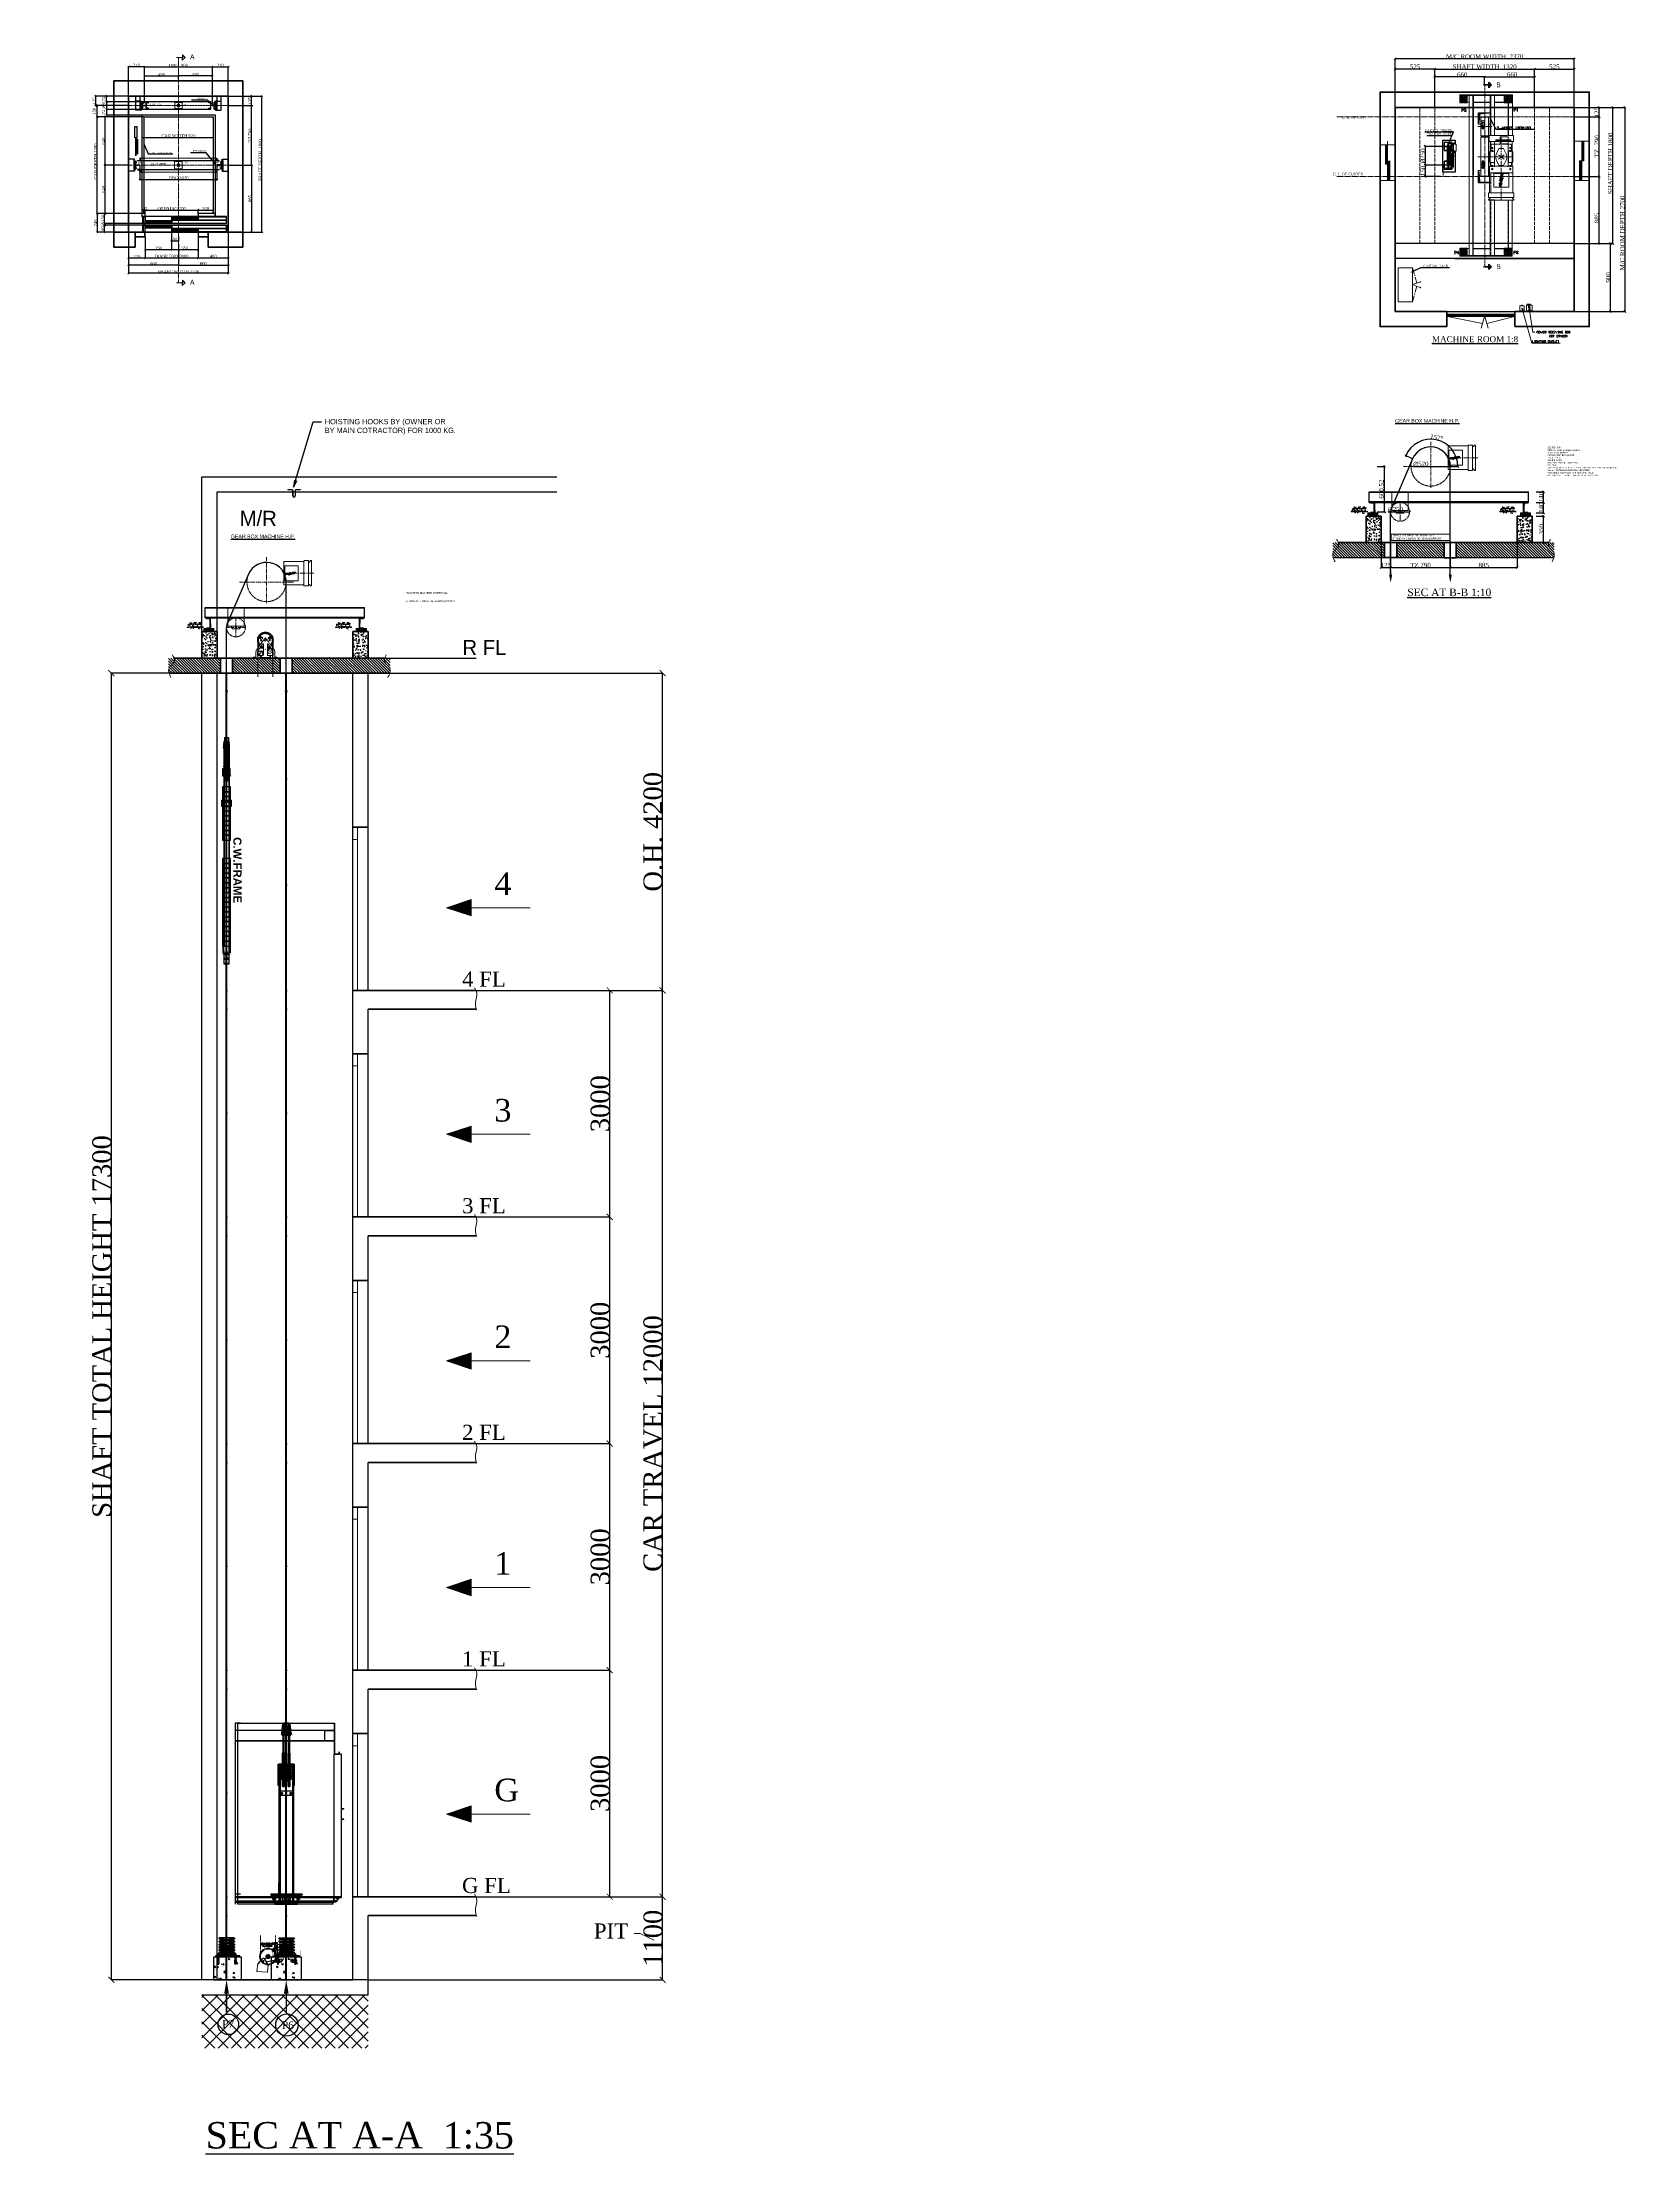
# Model space of a CAD drawing. Header units: millimetres. Extents: x -665 to 20454, y -27797 to 160.
import ezdxf
from ezdxf import colors
from ezdxf.entities.mleader import LeaderData, LeaderLine
from ezdxf.math import Vec2, Vec3

# ---------------------------------------------------------------- set-up
doc = ezdxf.new("R2010")
doc.units = ezdxf.units.MM
for name, pattern in [('$0$ACAD_ISO02W100', [15, 12, -3]), ('$0$CENTER', [50.8, 31.75, -6.35, 6.35, -6.35]), ('$0$DASHED', [19.05, 12.7, -6.35]), ('$1$ACAD_ISO02W100', [15, 12, -3]), ('$1$CENTER', [50.8, 31.75, -6.35, 6.35, -6.35]), ('$2$ACAD_ISO02W100', [15, 12, -3]), ('$2$CENTER', [50.8, 31.75, -6.35, 6.35, -6.35]), ('ACAD_ISO02W100', [15, 12, -3]), ('ACAD_ISO10W100', [18, 12, -3, 0, -3]), ('CENTER', [50.8, 31.75, -6.35, 6.35, -6.35]), ('CENTER2', [28.575, 19.05, -3.175, 3.175, -3.175])]:
    doc.linetypes.add(name, pattern=pattern)
for name, color, linetype, lineweight in [('$0$Car', 3, 'Continuous', 18), ('$0$CL', 2, '$0$CENTER', 0), ('$0$DL', 8, '$0$ACAD_ISO02W100', 0), ('$0$Wall', 1, 'Continuous', 50), ('$1$Car', 3, 'Continuous', 18), ('$1$CL', 2, '$1$CENTER', 0), ('$1$DL', 8, '$1$ACAD_ISO02W100', 0), ('$1$Wall', 1, 'Continuous', 50), ('$2$CL', 2, '$2$CENTER', 0), ('$2$DL', 8, '$2$ACAD_ISO02W100', 0), ('$2$Wall', 1, 'Continuous', 50), ('Car', 3, 'Continuous', 18), ('CL', 2, 'CENTER', 0), ('DL', 8, 'ACAD_ISO02W100', 0), ('step&guides', 3, 'Continuous', 30), ('Wall', 1, 'Continuous', 50)]:
    doc.layers.add(name, color=color, linetype=linetype, lineweight=lineweight)
for name, color, linetype in [('$0$DL2', 254, '$0$DASHED'), ('$0$PDF_0', 7, 'Continuous'), ('$0$PDF_PDF6_Geometry', 7, 'Continuous'), ('$0$PDF_PDF7_Geometry', 7, 'Continuous'), ('$0$PDF_SAS_STB_Side', 7, 'Continuous'), ('$0$PDF_Text', 7, 'Continuous'), ('$0$Text', 6, 'Continuous'), ('$1$PDF_0', 7, 'Continuous'), ('$1$PDF_Text', 7, 'Continuous'), ('$2$PDF_0', 7, 'Continuous'), ('7', 6, 'ACAD_ISO10W100'), ('AA_Architecture', 7, 'Continuous'), ('AA_Rail', 7, 'Continuous'), ('AA_Rope', 7, 'Continuous'), ('PDF_0', 7, 'Continuous'), ('PDF_gide rail', 7, 'Continuous')]:
    doc.layers.add(name, color=color, linetype=linetype)
doc.layers.add('AA_Datum', color=7, linetype='Continuous', plot=False)
doc.styles.add('$0$nassar2', font='cent.shx', dxfattribs={"height": 60})
doc.styles.add('$0$PDF Arial', font='arial.ttf')
doc.styles.add('$0$PDF Arial Bold', font='arialbd.ttf')
doc.styles.add('$0$top', font='cent.shx', dxfattribs={"height": 40})
doc.styles.add('$1$nassar2', font='cent.shx', dxfattribs={"height": 60})
doc.styles.add('$1$PDF Arial Bold', font='arialbd.ttf')
doc.styles.add('$2$nassar2', font='cent.shx', dxfattribs={"height": 60})
doc.styles.add('Century Gothic$001H0', font='cent.shx')
doc.styles.add('nassar2', font='cent.shx', dxfattribs={"height": 60})
doc.styles.add('top', font='cent.shx', dxfattribs={"height": 40})
doc.dimstyles.new('$0$Nassar2', dxfattribs={"dimtxt": 35, "dimasz": 25, "dimexe": 1.25, "dimexo": 0.625, "dimtad": 1, "dimtxsty": '$0$nassar2', "dimblk": '$0$_Oblique', "dimcen": 2.5, "dimadec": 0, "dimazin": 0, "dimtfac": 1, "dimtmove": 0, "dimatfit": 3, "dimldrblk": '$0$_Oblique', "dimfxl": 1, "dimarcsym": 0})
doc.dimstyles.new('$1$Nassar2', dxfattribs={"dimtxt": 35, "dimasz": 25, "dimexe": 1.25, "dimexo": 0.625, "dimtad": 1, "dimtxsty": '$1$nassar2', "dimblk": '$1$_Oblique', "dimcen": 2.5, "dimadec": 0, "dimazin": 0, "dimtfac": 1, "dimtmove": 0, "dimatfit": 3, "dimldrblk": '$1$_Oblique', "dimfxl": 1, "dimarcsym": 0})
doc.dimstyles.new('Copy of ISO-25', dxfattribs={"dimtxt": 250, "dimasz": 80, "dimexe": 1.25, "dimexo": 0.625, "dimtad": 1, "dimtxsty": 'Century Gothic$001H0', "dimblk": 'ARCHTICK', "dimcen": 2.5, "dimadec": 0, "dimazin": 0, "dimtfac": 1, "dimtmove": 0, "dimatfit": 3, "dimfxl": 1, "dimarcsym": 0})
doc.dimstyles.new('top', dxfattribs={"dimtxt": 35, "dimasz": 20, "dimexe": 1.25, "dimexo": 0.625, "dimtad": 1, "dimtxsty": 'top', "dimblk": 'OBLIQUE', "dimcen": 2.5, "dimadec": 0, "dimazin": 0, "dimtfac": 1, "dimtmove": 0, "dimatfit": 3, "dimldrblk": 'OBLIQUE', "dimfxl": 1, "dimarcsym": 0})
pattern_1 = [(45, (18723.22477, -10049.84649), (-0.08838834765, 0.08838834765), [])]
pattern_2 = [(45, (18583.22477, -10049.84649), (-0.08838834765, 0.08838834765), [])]

# ---------------------------------------------------------------- blocks, each defined once
blk = doc.blocks.new('_Oblique')
at = {"color": 0, "linetype": 'ByBlock', "lineweight": -2}
blk.add_line((-0.5, -0.5), (0.5, 0.5), dxfattribs=at)
blk = doc.blocks.new('*D3')
at = {"color": 0, "lineweight": -2, "transparency": 16777216}
for p, q in [((689, -553), (689, -285)), ((689, -287), (1139, -287)), ((1139, -321), (1139, -285))]:
    blk.add_line(p, q, dxfattribs=at)
at = {"layer": 'Defpoints', "color": 0, "transparency": 16777216}
for p in [(689, -554), (1139, -287), (1139, -322)]:
    blk.add_point(p, dxfattribs=at)
at = {"color": 0, "lineweight": -2, "transparency": 16777216, "xscale": 20, "yscale": 20, "zscale": 20, "rotation": 180}
blk.add_blockref('_Oblique', (689, -287), dxfattribs=at)
at = {"color": 0, "lineweight": -2, "transparency": 16777216, "xscale": 20, "yscale": 20, "zscale": 20}
blk.add_blockref('_Oblique', (1139, -287), dxfattribs=at)
at = {"color": 0, "transparency": 16777216, "insert": (914, -266), "char_height": 40, "attachment_point": 5, "style": 'top'}
blk.add_mtext('450', dxfattribs=at)
blk = doc.blocks.new('*D4')
at = {"color": 0, "lineweight": -2, "transparency": 16777216}
for p, q in [((1139, -330), (1139, -285)), ((1589, -287), (1139, -287)), ((1589, -553), (1589, -285))]:
    blk.add_line(p, q, dxfattribs=at)
at = {"layer": 'Defpoints', "color": 0, "transparency": 16777216}
for p in [(1139, -287), (1139, -330), (1589, -554)]:
    blk.add_point(p, dxfattribs=at)
at = {"color": 0, "lineweight": -2, "transparency": 16777216, "xscale": 20, "yscale": 20, "zscale": 20, "rotation": 180}
blk.add_blockref('_Oblique', (1139, -287), dxfattribs=at)
at = {"color": 0, "lineweight": -2, "transparency": 16777216, "xscale": 20, "yscale": 20, "zscale": 20}
blk.add_blockref('_Oblique', (1589, -287), dxfattribs=at)
at = {"color": 0, "transparency": 16777216, "insert": (1364, -266), "char_height": 40, "attachment_point": 5, "style": 'top'}
blk.add_mtext('450', dxfattribs=at)
blk = doc.blocks.new('*D5')
at = {"color": 0, "lineweight": -2, "transparency": 16777216}
for p, q in [((689, -648), (689, -166)), ((689, -168), (1589, -168)), ((1589, -648), (1589, -166))]:
    blk.add_line(p, q, dxfattribs=at)
at = {"layer": 'Defpoints', "color": 0, "transparency": 16777216}
for p in [(1589, -168), (689, -649), (1589, -649)]:
    blk.add_point(p, dxfattribs=at)
at = {"color": 0, "lineweight": -2, "transparency": 16777216, "xscale": 20, "yscale": 20, "zscale": 20, "rotation": 180}
blk.add_blockref('_Oblique', (689, -168), dxfattribs=at)
at = {"color": 0, "lineweight": -2, "transparency": 16777216, "xscale": 20, "yscale": 20, "zscale": 20}
blk.add_blockref('_Oblique', (1589, -168), dxfattribs=at)
at = {"color": 0, "transparency": 16777216, "insert": (1139, -147), "char_height": 40, "attachment_point": 5, "style": 'top'}
blk.add_mtext('DBG  900', dxfattribs=at)
blk = doc.blocks.new('*D6')
at = {"color": 0, "lineweight": -2, "transparency": 16777216}
for p, q in [((479, -678), (479, -165)), ((689, -166), (479, -166)), ((689, -642), (689, -165))]:
    blk.add_line(p, q, dxfattribs=at)
at = {"layer": 'Defpoints', "color": 0, "transparency": 16777216}
for p in [(479, -166), (479, -679), (689, -643)]:
    blk.add_point(p, dxfattribs=at)
at = {"color": 0, "lineweight": -2, "transparency": 16777216, "xscale": 20, "yscale": 20, "zscale": 20, "rotation": 180}
blk.add_blockref('_Oblique', (479, -166), dxfattribs=at)
at = {"color": 0, "lineweight": -2, "transparency": 16777216, "xscale": 20, "yscale": 20, "zscale": 20}
blk.add_blockref('_Oblique', (689, -166), dxfattribs=at)
at = {"color": 0, "transparency": 16777216, "insert": (584, -146), "char_height": 40, "attachment_point": 5, "style": 'top'}
blk.add_mtext('210', dxfattribs=at)
blk = doc.blocks.new('*D7')
at = {"color": 0, "lineweight": -2, "transparency": 16777216}
for p, q in [((1589, -648), (1589, -165)), ((1589, -166), (1799, -166)), ((1799, -678), (1799, -165))]:
    blk.add_line(p, q, dxfattribs=at)
at = {"layer": 'Defpoints', "color": 0, "transparency": 16777216}
for p in [(1799, -166), (1589, -649), (1799, -679)]:
    blk.add_point(p, dxfattribs=at)
at = {"color": 0, "lineweight": -2, "transparency": 16777216, "xscale": 20, "yscale": 20, "zscale": 20, "rotation": 180}
blk.add_blockref('_Oblique', (1589, -166), dxfattribs=at)
at = {"color": 0, "lineweight": -2, "transparency": 16777216, "xscale": 20, "yscale": 20, "zscale": 20}
blk.add_blockref('_Oblique', (1799, -166), dxfattribs=at)
at = {"color": 0, "transparency": 16777216, "insert": (1694, -146), "char_height": 40, "attachment_point": 5, "style": 'top'}
blk.add_mtext('210', dxfattribs=at)
blk = doc.blocks.new('*D13')
at = {"color": 0, "lineweight": -2, "transparency": 16777216}
for p, q in [((479, -2354), (479, -2793)), ((1139, -2513), (1139, -2793)), ((1139, -2791), (479, -2791))]:
    blk.add_line(p, q, dxfattribs=at)
at = {"layer": 'Defpoints', "color": 0, "transparency": 16777216}
for p in [(479, -2354), (1139, -2513), (479, -2791)]:
    blk.add_point(p, dxfattribs=at)
at = {"color": 0, "lineweight": -2, "transparency": 16777216, "xscale": 20, "yscale": 20, "zscale": 20, "rotation": 180}
blk.add_blockref('_Oblique', (479, -2791), dxfattribs=at)
at = {"color": 0, "lineweight": -2, "transparency": 16777216, "xscale": 20, "yscale": 20, "zscale": 20}
blk.add_blockref('_Oblique', (1139, -2791), dxfattribs=at)
at = {"color": 0, "transparency": 16777216, "insert": (809, -2771), "char_height": 40, "attachment_point": 5, "style": 'top'}
blk.add_mtext('660', dxfattribs=at)
blk = doc.blocks.new('*D14')
at = {"color": 0, "lineweight": -2, "transparency": 16777216}
for p, q in [((1139, -2513), (1139, -2793)), ((1799, -2354), (1799, -2793)), ((1139, -2791), (1799, -2791))]:
    blk.add_line(p, q, dxfattribs=at)
at = {"layer": 'Defpoints', "color": 0, "transparency": 16777216}
for p in [(1139, -2513), (1799, -2354), (1799, -2791)]:
    blk.add_point(p, dxfattribs=at)
at = {"color": 0, "lineweight": -2, "transparency": 16777216, "xscale": 20, "yscale": 20, "zscale": 20, "rotation": 180}
blk.add_blockref('_Oblique', (1139, -2791), dxfattribs=at)
at = {"color": 0, "lineweight": -2, "transparency": 16777216, "xscale": 20, "yscale": 20, "zscale": 20}
blk.add_blockref('_Oblique', (1799, -2791), dxfattribs=at)
at = {"color": 0, "transparency": 16777216, "insert": (1469, -2771), "char_height": 40, "attachment_point": 5, "style": 'top'}
blk.add_mtext('660', dxfattribs=at)
blk = doc.blocks.new('*D27')
at = {"color": 0, "lineweight": -2, "transparency": 16777216}
for p, q in [((479, -2354), (479, -2902)), ((1799, -2354), (1799, -2902)), ((1799, -2900), (479, -2900))]:
    blk.add_line(p, q, dxfattribs=at)
at = {"layer": 'Defpoints', "color": 0, "transparency": 16777216}
for p in [(479, -2354), (1799, -2354), (479, -2900)]:
    blk.add_point(p, dxfattribs=at)
at = {"color": 0, "lineweight": -2, "transparency": 16777216, "xscale": 20, "yscale": 20, "zscale": 20, "rotation": 180}
blk.add_blockref('_Oblique', (479, -2900), dxfattribs=at)
at = {"color": 0, "lineweight": -2, "transparency": 16777216, "xscale": 20, "yscale": 20, "zscale": 20}
blk.add_blockref('_Oblique', (1799, -2900), dxfattribs=at)
at = {"color": 0, "transparency": 16777216, "insert": (1139, -2880), "char_height": 40, "attachment_point": 5, "style": 'top'}
blk.add_mtext('SHAFT WIDTH 1320', dxfattribs=at)
blk = doc.blocks.new('*D15')
at = {"color": 0, "lineweight": -2, "transparency": 16777216}
for p, q in [((2031, -554), (2109, -554)), ((2108, -679), (2108, -554)), ((1794, -679), (2109, -679))]:
    blk.add_line(p, q, dxfattribs=at)
at = {"layer": 'Defpoints', "color": 0, "transparency": 16777216}
for p in [(2030, -554), (2108, -554), (1794, -679)]:
    blk.add_point(p, dxfattribs=at)
at = {"color": 0, "lineweight": -2, "transparency": 16777216, "xscale": 20, "yscale": 20, "zscale": 20}
for p, rotation in [((2108, -554), 90), ((2108, -679), 270)]:
    blk.add_blockref('_Oblique', p, dxfattribs=dict(at, rotation=rotation))
at = {"color": 0, "transparency": 16777216, "insert": (2087, -616), "char_height": 40, "attachment_point": 5, "rotation": 90, "style": 'top'}
blk.add_mtext('125', dxfattribs=at)
blk = doc.blocks.new('*D16')
at = {"color": 0, "lineweight": -2, "transparency": 16777216}
for p, q in [((1794, -1469), (2109, -1469)), ((2108, -1469), (2108, -2354)), ((1799, -2354), (2109, -2354))]:
    blk.add_line(p, q, dxfattribs=at)
at = {"layer": 'Defpoints', "color": 0, "transparency": 16777216}
for p in [(1794, -1469), (1799, -2354), (2108, -2354)]:
    blk.add_point(p, dxfattribs=at)
at = {"color": 0, "lineweight": -2, "transparency": 16777216, "xscale": 20, "yscale": 20, "zscale": 20}
for p, rotation in [((2108, -1469), 90), ((2108, -2354), 270)]:
    blk.add_blockref('_Oblique', p, dxfattribs=dict(at, rotation=rotation))
at = {"color": 0, "transparency": 16777216, "insert": (2087, -1911), "char_height": 40, "attachment_point": 5, "rotation": 90, "style": 'top'}
blk.add_mtext('885', dxfattribs=at)
blk = doc.blocks.new('*D17')
at = {"color": 0, "lineweight": -2, "transparency": 16777216}
for p, q in [((1799, -679), (2109, -679)), ((2108, -1469), (2108, -679)), ((1794, -1469), (2109, -1469))]:
    blk.add_line(p, q, dxfattribs=at)
at = {"layer": 'Defpoints', "color": 0, "transparency": 16777216}
for p in [(1799, -679), (2108, -679), (1794, -1469)]:
    blk.add_point(p, dxfattribs=at)
at = {"color": 0, "lineweight": -2, "transparency": 16777216, "xscale": 20, "yscale": 20, "zscale": 20}
for p, rotation in [((2108, -679), 90), ((2108, -1469), 270)]:
    blk.add_blockref('_Oblique', p, dxfattribs=dict(at, rotation=rotation))
at = {"color": 0, "transparency": 16777216, "insert": (2087, -1074), "char_height": 40, "attachment_point": 5, "rotation": 90, "style": 'top'}
blk.add_mtext('TZ 790', dxfattribs=at)
blk = doc.blocks.new('*D18')
at = {"color": 0, "lineweight": -2, "transparency": 16777216}
for p, q in [((678, -829), (61, -829)), ((62, -2109), (62, -829)), ((674, -2109), (61, -2109))]:
    blk.add_line(p, q, dxfattribs=at)
at = {"layer": 'Defpoints', "color": 0, "transparency": 16777216}
for p in [(62, -829), (679, -829), (674, -2109)]:
    blk.add_point(p, dxfattribs=at)
at = {"color": 0, "lineweight": -2, "transparency": 16777216, "xscale": 20, "yscale": 20, "zscale": 20}
for p, rotation in [((62, -829), 90), ((62, -2109), 270)]:
    blk.add_blockref('_Oblique', p, dxfattribs=dict(at, rotation=rotation))
at = {"color": 0, "transparency": 16777216, "insert": (42, -1419), "char_height": 40, "attachment_point": 5, "rotation": 90, "style": 'top'}
blk.add_mtext('CAR DEPTH 1280', dxfattribs=at)
blk = doc.blocks.new('*D28')
at = {"color": 0, "lineweight": -2, "transparency": 16777216}
for p, q in [((483, -1469), (166, -1469)), ((167, -2109), (167, -1469)), ((283, -2109), (166, -2109))]:
    blk.add_line(p, q, dxfattribs=at)
at = {"layer": 'Defpoints', "color": 0, "transparency": 16777216}
for p in [(167, -1469), (484, -1469), (284, -2109)]:
    blk.add_point(p, dxfattribs=at)
at = {"color": 0, "lineweight": -2, "transparency": 16777216, "xscale": 20, "yscale": 20, "zscale": 20}
for p, rotation in [((167, -1469), 90), ((167, -2109), 270)]:
    blk.add_blockref('_Oblique', p, dxfattribs=dict(at, rotation=rotation))
at = {"color": 0, "transparency": 16777216, "insert": (146, -1789), "char_height": 40, "attachment_point": 5, "rotation": 90, "style": 'top'}
blk.add_mtext('640', dxfattribs=at)
blk = doc.blocks.new('*D19')
at = {"color": 0, "lineweight": -2, "transparency": 16777216}
for p, q in [((283, -829), (166, -829)), ((167, -1469), (167, -829)), ((283, -1469), (166, -1469))]:
    blk.add_line(p, q, dxfattribs=at)
at = {"layer": 'Defpoints', "color": 0, "transparency": 16777216}
for p in [(167, -829), (284, -829), (284, -1469)]:
    blk.add_point(p, dxfattribs=at)
at = {"color": 0, "lineweight": -2, "transparency": 16777216, "xscale": 20, "yscale": 20, "zscale": 20}
for p, rotation in [((167, -829), 90), ((167, -1469), 270)]:
    blk.add_blockref('_Oblique', p, dxfattribs=dict(at, rotation=rotation))
at = {"color": 0, "transparency": 16777216, "insert": (146, -1149), "char_height": 40, "attachment_point": 5, "rotation": 90, "style": 'top'}
blk.add_mtext('640', dxfattribs=at)
blk = doc.blocks.new('*D20')
at = {"color": 0, "lineweight": -2, "transparency": 16777216}
for p, q in [((478, -554), (42, -554)), ((43, -679), (43, -554)), ((478, -679), (42, -679))]:
    blk.add_line(p, q, dxfattribs=at)
at = {"layer": 'Defpoints', "color": 0, "transparency": 16777216}
for p in [(43, -554), (479, -554), (479, -679)]:
    blk.add_point(p, dxfattribs=at)
at = {"color": 0, "lineweight": -2, "transparency": 16777216, "xscale": 20, "yscale": 20, "zscale": 20}
for p, rotation in [((43, -554), 90), ((43, -679), 270)]:
    blk.add_blockref('_Oblique', p, dxfattribs=dict(at, rotation=rotation))
at = {"color": 0, "transparency": 16777216, "insert": (22, -616), "char_height": 40, "attachment_point": 5, "rotation": 90, "style": 'top'}
blk.add_mtext('125', dxfattribs=at)
blk = doc.blocks.new('*D29')
at = {"color": 0, "lineweight": -2, "transparency": 16777216}
for p, q in [((629, -1474), (629, -1658)), ((629, -1657), (1649, -1657)), ((1649, -1465), (1649, -1658))]:
    blk.add_line(p, q, dxfattribs=at)
at = {"layer": 'Defpoints', "color": 0, "transparency": 16777216}
for p in [(629, -1473), (1649, -1464), (1649, -1657)]:
    blk.add_point(p, dxfattribs=at)
at = {"color": 0, "lineweight": -2, "transparency": 16777216, "xscale": 20, "yscale": 20, "zscale": 20, "rotation": 180}
blk.add_blockref('_Oblique', (629, -1657), dxfattribs=at)
at = {"color": 0, "lineweight": -2, "transparency": 16777216, "xscale": 20, "yscale": 20, "zscale": 20}
blk.add_blockref('_Oblique', (1649, -1657), dxfattribs=at)
at = {"color": 0, "transparency": 16777216, "insert": (1139, -1636), "char_height": 40, "attachment_point": 5, "style": 'top'}
blk.add_mtext('DBG 1020', dxfattribs=at)
blk = doc.blocks.new('*D30')
at = {"color": 0, "lineweight": -2, "transparency": 16777216}
for p, q in [((679, -829), (679, -1103)), ((1599, -829), (1599, -1103)), ((679, -1102), (1599, -1102))]:
    blk.add_line(p, q, dxfattribs=at)
at = {"layer": 'Defpoints', "color": 0, "transparency": 16777216}
for p in [(679, -829), (1599, -829), (1599, -1102)]:
    blk.add_point(p, dxfattribs=at)
at = {"color": 0, "lineweight": -2, "transparency": 16777216, "xscale": 20, "yscale": 20, "zscale": 20, "rotation": 180}
blk.add_blockref('_Oblique', (679, -1102), dxfattribs=at)
at = {"color": 0, "lineweight": -2, "transparency": 16777216, "xscale": 20, "yscale": 20, "zscale": 20}
blk.add_blockref('_Oblique', (1599, -1102), dxfattribs=at)
at = {"color": 0, "transparency": 16777216, "insert": (1139, -1081), "char_height": 40, "attachment_point": 5, "style": 'top'}
blk.add_mtext('CAR WIDTH 920', dxfattribs=at)
blk = doc.blocks.new('*D21')
at = {"color": 0, "lineweight": -2, "transparency": 16777216}
for p, q in [((1794, -554), (2245, -554)), ((2244, -2354), (2244, -554)), ((1794, -2354), (2245, -2354))]:
    blk.add_line(p, q, dxfattribs=at)
at = {"layer": 'Defpoints', "color": 0, "transparency": 16777216}
for p in [(1794, -554), (2244, -554), (1794, -2354)]:
    blk.add_point(p, dxfattribs=at)
at = {"color": 0, "lineweight": -2, "transparency": 16777216, "xscale": 20, "yscale": 20, "zscale": 20}
for p, rotation in [((2244, -554), 90), ((2244, -2354), 270)]:
    blk.add_blockref('_Oblique', p, dxfattribs=dict(at, rotation=rotation))
at = {"color": 0, "transparency": 16777216, "insert": (2223, -1404), "char_height": 40, "attachment_point": 5, "rotation": 90, "style": 'top'}
blk.add_mtext('SHAFT DEPTH  1800', dxfattribs=at)
blk = doc.blocks.new('*D22')
at = {"color": 0, "lineweight": -2, "transparency": 16777216}
for p, q in [((118, -679), (62, -679)), ((678, -829), (62, -829)), ((64, -829), (64, -679))]:
    blk.add_line(p, q, dxfattribs=at)
at = {"layer": 'Defpoints', "color": 0, "transparency": 16777216}
for p in [(64, -679), (119, -679), (679, -829)]:
    blk.add_point(p, dxfattribs=at)
at = {"color": 0, "lineweight": -2, "transparency": 16777216, "xscale": 20, "yscale": 20, "zscale": 20}
for p, rotation in [((64, -679), 90), ((64, -829), 270)]:
    blk.add_blockref('_Oblique', p, dxfattribs=dict(at, rotation=rotation))
at = {"color": 0, "transparency": 16777216, "insert": (22, -754), "char_height": 40, "attachment_point": 5, "rotation": 90, "style": 'top'}
blk.add_mtext('150', dxfattribs=at)
blk = doc.blocks.new('*D31')
at = {"color": 0, "lineweight": -2, "transparency": 16777216}
for p, q in [((708, -629), (186, -629)), ((708, -729), (186, -729)), ((188, -629), (188, -729))]:
    blk.add_line(p, q, dxfattribs=at)
at = {"layer": 'Defpoints', "color": 0, "transparency": 16777216}
for p in [(188, -729), (709, -629), (709, -729)]:
    blk.add_point(p, dxfattribs=at)
at = {"color": 0, "lineweight": -2, "transparency": 16777216, "xscale": 20, "yscale": 20, "zscale": 20}
for p, rotation in [((188, -629), 90), ((188, -729), 270)]:
    blk.add_blockref('_Oblique', p, dxfattribs=dict(at, rotation=rotation))
at = {"color": 0, "transparency": 16777216, "insert": (146, -679), "char_height": 40, "attachment_point": 5, "rotation": 90, "style": 'top'}
blk.add_mtext('100', dxfattribs=at)
blk = doc.blocks.new('*D32')
at = {"color": 0, "lineweight": -2, "transparency": 16777216}
for p, q in [((708, -729), (186, -729)), ((708, -804), (186, -804)), ((188, -729), (188, -804))]:
    blk.add_line(p, q, dxfattribs=at)
at = {"layer": 'Defpoints', "color": 0, "transparency": 16777216}
for p in [(188, -804), (709, -729), (709, -804)]:
    blk.add_point(p, dxfattribs=at)
at = {"color": 0, "lineweight": -2, "transparency": 16777216, "xscale": 20, "yscale": 20, "zscale": 20}
for p, rotation in [((188, -729), 90), ((188, -804), 270)]:
    blk.add_blockref('_Oblique', p, dxfattribs=dict(at, rotation=rotation))
at = {"color": 0, "transparency": 16777216, "insert": (146, -766), "char_height": 40, "attachment_point": 5, "rotation": 90, "style": 'top'}
blk.add_mtext('75', dxfattribs=at)
blk = doc.blocks.new('*D23')
at = {"color": 0, "lineweight": -2, "transparency": 16777216}
for p, q in [((188, -554), (189, -554)), ((188, -629), (188, -554)), ((188, -629), (189, -629))]:
    blk.add_line(p, q, dxfattribs=at)
at = {"layer": 'Defpoints', "color": 0, "transparency": 16777216}
for p in [(188, -554), (188, -554), (188, -629)]:
    blk.add_point(p, dxfattribs=at)
at = {"color": 0, "lineweight": -2, "transparency": 16777216, "xscale": 20, "yscale": 20, "zscale": 20}
for p, rotation in [((188, -554), 90), ((188, -629), 270)]:
    blk.add_blockref('_Oblique', p, dxfattribs=dict(at, rotation=rotation))
at = {"color": 0, "transparency": 16777216, "insert": (146, -591), "char_height": 40, "attachment_point": 5, "rotation": 90, "style": 'top'}
blk.add_mtext('75', dxfattribs=at)
blk = doc.blocks.new('*D33')
at = {"color": 0, "lineweight": -2, "transparency": 16777216}
for p, q in [((283, -2109), (61, -2109)), ((62, -2109), (62, -2354)), ((283, -2354), (61, -2354))]:
    blk.add_line(p, q, dxfattribs=at)
at = {"layer": 'Defpoints', "color": 0, "transparency": 16777216}
for p in [(284, -2109), (62, -2354), (284, -2354)]:
    blk.add_point(p, dxfattribs=at)
at = {"color": 0, "lineweight": -2, "transparency": 16777216, "xscale": 20, "yscale": 20, "zscale": 20}
for p, rotation in [((62, -2109), 90), ((62, -2354), 270)]:
    blk.add_blockref('_Oblique', p, dxfattribs=dict(at, rotation=rotation))
at = {"color": 0, "transparency": 16777216, "insert": (42, -2231), "char_height": 40, "attachment_point": 5, "rotation": 90, "style": 'top'}
blk.add_mtext('245', dxfattribs=at)
blk = doc.blocks.new('$0$_Oblique')
at = {"color": 0, "linetype": 'ByBlock', "lineweight": -2}
blk.add_line((-0.5, -0.5), (0.5, 0.5), dxfattribs=at)
blk = doc.blocks.new('*D37')
at = {"color": 0, "lineweight": -2, "transparency": 16777216}
for p, q in [((17779, -500), (17779, -299)), ((18439, -300), (17779, -300)), ((18439, -394), (18439, -299))]:
    blk.add_line(p, q, dxfattribs=at)
at = {"layer": 'Defpoints', "color": 0, "transparency": 16777216}
for p in [(17779, -300), (17779, -501), (18439, -394)]:
    blk.add_point(p, dxfattribs=at)
at = {"color": 0, "lineweight": -2, "transparency": 16777216, "xscale": 25, "yscale": 25, "zscale": 25, "rotation": 180}
blk.add_blockref('$0$_Oblique', (17779, -300), dxfattribs=at)
at = {"color": 0, "lineweight": -2, "transparency": 16777216, "xscale": 25, "yscale": 25, "zscale": 25}
blk.add_blockref('$0$_Oblique', (18439, -300), dxfattribs=at)
at = {"color": 0, "transparency": 16777216, "insert": (18142, -269), "char_height": 60, "attachment_point": 5, "style": '$0$nassar2'}
blk.add_mtext('660', dxfattribs=at)
blk = doc.blocks.new('*D38')
at = {"color": 0, "lineweight": -2, "transparency": 16777216}
for p, q in [((18439, -389), (18439, -299)), ((18439, -300), (19099, -300)), ((19099, -500), (19099, -299))]:
    blk.add_line(p, q, dxfattribs=at)
at = {"layer": 'Defpoints', "color": 0, "transparency": 16777216}
for p in [(18439, -390), (19099, -300), (19099, -501)]:
    blk.add_point(p, dxfattribs=at)
at = {"color": 0, "lineweight": -2, "transparency": 16777216, "xscale": 25, "yscale": 25, "zscale": 25, "rotation": 180}
blk.add_blockref('$0$_Oblique', (18439, -300), dxfattribs=at)
at = {"color": 0, "lineweight": -2, "transparency": 16777216, "xscale": 25, "yscale": 25, "zscale": 25}
blk.add_blockref('$0$_Oblique', (19099, -300), dxfattribs=at)
at = {"color": 0, "transparency": 16777216, "insert": (18802, -269), "char_height": 60, "attachment_point": 5, "style": '$0$nassar2'}
blk.add_mtext('660', dxfattribs=at)
blk = doc.blocks.new('*D39')
at = {"color": 0, "lineweight": -2, "transparency": 16777216}
for p, q in [((19625, -1619), (19958, -1619)), ((19957, -2504), (19957, -1619)), ((19625, -2504), (19958, -2504))]:
    blk.add_line(p, q, dxfattribs=at)
at = {"layer": 'Defpoints', "color": 0, "transparency": 16777216}
for p in [(19624, -1619), (19957, -1619), (19624, -2504)]:
    blk.add_point(p, dxfattribs=at)
at = {"color": 0, "lineweight": -2, "transparency": 16777216, "xscale": 25, "yscale": 25, "zscale": 25}
for p, rotation in [((19957, -1619), 90), ((19957, -2504), 270)]:
    blk.add_blockref('$0$_Oblique', p, dxfattribs=dict(at, rotation=rotation))
at = {"color": 0, "transparency": 16777216, "insert": (19926, -2167), "char_height": 60, "attachment_point": 5, "rotation": 90, "style": '$0$nassar2'}
blk.add_mtext('885', dxfattribs=at)
blk = doc.blocks.new('*D40')
at = {"color": 0, "lineweight": -2, "transparency": 16777216}
for p, q in [((19625, -829), (19958, -829)), ((19957, -1619), (19957, -829)), ((19625, -1619), (19958, -1619))]:
    blk.add_line(p, q, dxfattribs=at)
at = {"layer": 'Defpoints', "color": 0, "transparency": 16777216}
for p in [(19624, -829), (19957, -829), (19624, -1619)]:
    blk.add_point(p, dxfattribs=at)
at = {"color": 0, "lineweight": -2, "transparency": 16777216, "xscale": 25, "yscale": 25, "zscale": 25}
for p, rotation in [((19957, -829), 90), ((19957, -1619), 270)]:
    blk.add_blockref('$0$_Oblique', p, dxfattribs=dict(at, rotation=rotation))
at = {"color": 0, "transparency": 16777216, "insert": (19926, -1219), "char_height": 60, "attachment_point": 5, "rotation": 90, "style": '$0$nassar2'}
blk.add_mtext('TZ  790', dxfattribs=at)
blk = doc.blocks.new('*D41')
at = {"color": 0, "lineweight": -2, "transparency": 16777216}
for p, q in [((19625, -704), (19958, -704)), ((19625, -829), (19958, -829)), ((19957, -829), (19957, -704))]:
    blk.add_line(p, q, dxfattribs=at)
at = {"layer": 'Defpoints', "color": 0, "transparency": 16777216}
for p in [(19624, -704), (19624, -829), (19957, -704)]:
    blk.add_point(p, dxfattribs=at)
at = {"color": 0, "lineweight": -2, "transparency": 16777216, "xscale": 25, "yscale": 25, "zscale": 25}
for p, rotation in [((19957, -704), 90), ((19957, -829), 270)]:
    blk.add_blockref('$0$_Oblique', p, dxfattribs=dict(at, rotation=rotation))
at = {"color": 0, "transparency": 16777216, "insert": (19926, -767), "char_height": 60, "attachment_point": 5, "rotation": 90, "style": '$0$nassar2'}
blk.add_mtext('125', dxfattribs=at)
blk = doc.blocks.new('*D42')
at = {"color": 0, "lineweight": -2, "transparency": 16777216}
for p, q in [((19958, -2504), (20107, -2504)), ((20105, -3404), (20105, -2504)), ((19958, -3404), (20107, -3404))]:
    blk.add_line(p, q, dxfattribs=at)
at = {"layer": 'Defpoints', "color": 0, "transparency": 16777216}
for p in [(19957, -2504), (20105, -2504), (19957, -3404)]:
    blk.add_point(p, dxfattribs=at)
at = {"color": 0, "lineweight": -2, "transparency": 16777216, "xscale": 25, "yscale": 25, "zscale": 25}
for p, rotation in [((20105, -2504), 90), ((20105, -3404), 270)]:
    blk.add_blockref('$0$_Oblique', p, dxfattribs=dict(at, rotation=rotation))
at = {"color": 0, "transparency": 16777216, "insert": (20075, -2954), "char_height": 60, "attachment_point": 5, "rotation": 90, "style": '$0$nassar2'}
blk.add_mtext('900', dxfattribs=at)
blk = doc.blocks.new('*D43')
at = {"color": 0, "lineweight": -2, "transparency": 16777216}
for p, q in [((20048, -704), (20137, -704)), ((20136, -2504), (20136, -704)), ((20048, -2504), (20137, -2504))]:
    blk.add_line(p, q, dxfattribs=at)
at = {"layer": 'Defpoints', "color": 0, "transparency": 16777216}
for p in [(20047, -704), (20136, -704), (20047, -2504)]:
    blk.add_point(p, dxfattribs=at)
at = {"color": 0, "lineweight": -2, "transparency": 16777216, "xscale": 25, "yscale": 25, "zscale": 25}
for p, rotation in [((20136, -704), 90), ((20136, -2504), 270)]:
    blk.add_blockref('$0$_Oblique', p, dxfattribs=dict(at, rotation=rotation))
at = {"color": 0, "transparency": 16777216, "insert": (20105, -1444), "char_height": 60, "attachment_point": 5, "rotation": 90, "style": '$0$nassar2'}
blk.add_mtext('SHAFT DEPTH 1800', dxfattribs=at)
blk = doc.blocks.new('*D44')
at = {"color": 0, "lineweight": -2, "transparency": 16777216}
for p, q in [((19625, -704), (20296, -704)), ((20295, -704), (20295, -3404)), ((19625, -3404), (20296, -3404))]:
    blk.add_line(p, q, dxfattribs=at)
at = {"layer": 'Defpoints', "color": 0, "transparency": 16777216}
for p in [(19624, -704), (19624, -3404), (20295, -3404)]:
    blk.add_point(p, dxfattribs=at)
at = {"color": 0, "lineweight": -2, "transparency": 16777216, "xscale": 25, "yscale": 25, "zscale": 25}
for p, rotation in [((20295, -704), 90), ((20295, -3404), 270)]:
    blk.add_blockref('$0$_Oblique', p, dxfattribs=dict(at, rotation=rotation))
at = {"color": 0, "transparency": 16777216, "insert": (20264, -2366), "char_height": 60, "attachment_point": 5, "rotation": 90, "style": '$0$nassar2'}
blk.add_mtext('M/C ROOM DEPTH 2700', dxfattribs=at)
blk = doc.blocks.new('*D45')
at = {"color": 0, "lineweight": -2, "transparency": 16777216}
for p, q in [((17254, -704), (17254, -59)), ((19624, -61), (17254, -61)), ((19624, -704), (19624, -59))]:
    blk.add_line(p, q, dxfattribs=at)
at = {"layer": 'Defpoints', "color": 0, "transparency": 16777216}
for p in [(17254, -61), (17254, -704), (19624, -704)]:
    blk.add_point(p, dxfattribs=at)
at = {"color": 0, "lineweight": -2, "transparency": 16777216, "xscale": 25, "yscale": 25, "zscale": 25, "rotation": 180}
blk.add_blockref('$0$_Oblique', (17254, -61), dxfattribs=at)
at = {"color": 0, "lineweight": -2, "transparency": 16777216, "xscale": 25, "yscale": 25, "zscale": 25}
blk.add_blockref('$0$_Oblique', (19624, -61), dxfattribs=at)
at = {"color": 0, "transparency": 16777216, "insert": (18439, -30), "char_height": 60, "attachment_point": 5, "style": '$0$nassar2'}
blk.add_mtext('M/C ROOM WIDTH  2370', dxfattribs=at)
blk = doc.blocks.new('*D46')
at = {"color": 0, "lineweight": -2, "transparency": 16777216}
for p, q in [((17779, -704), (17779, -194)), ((17779, -196), (19099, -196)), ((19099, -704), (19099, -194))]:
    blk.add_line(p, q, dxfattribs=at)
at = {"layer": 'Defpoints', "color": 0, "transparency": 16777216}
for p in [(19099, -196), (17779, -704), (19099, -704)]:
    blk.add_point(p, dxfattribs=at)
at = {"color": 0, "lineweight": -2, "transparency": 16777216, "xscale": 25, "yscale": 25, "zscale": 25, "rotation": 180}
blk.add_blockref('$0$_Oblique', (17779, -196), dxfattribs=at)
at = {"color": 0, "lineweight": -2, "transparency": 16777216, "xscale": 25, "yscale": 25, "zscale": 25}
blk.add_blockref('$0$_Oblique', (19099, -196), dxfattribs=at)
at = {"color": 0, "transparency": 16777216, "insert": (18439, -165), "char_height": 60, "attachment_point": 5, "style": '$0$nassar2'}
blk.add_mtext('SHAFT WIDTH  1320', dxfattribs=at)
blk = doc.blocks.new('*D47')
at = {"color": 0, "lineweight": -2, "transparency": 16777216}
for p, q in [((19099, -704), (19099, -194)), ((19099, -196), (19624, -196)), ((19624, -270), (19624, -194))]:
    blk.add_line(p, q, dxfattribs=at)
at = {"layer": 'Defpoints', "color": 0, "transparency": 16777216}
for p in [(19624, -196), (19624, -271), (19099, -704)]:
    blk.add_point(p, dxfattribs=at)
at = {"color": 0, "lineweight": -2, "transparency": 16777216, "xscale": 25, "yscale": 25, "zscale": 25, "rotation": 180}
blk.add_blockref('$0$_Oblique', (19099, -196), dxfattribs=at)
at = {"color": 0, "lineweight": -2, "transparency": 16777216, "xscale": 25, "yscale": 25, "zscale": 25}
blk.add_blockref('$0$_Oblique', (19624, -196), dxfattribs=at)
at = {"color": 0, "transparency": 16777216, "insert": (19362, -165), "char_height": 60, "attachment_point": 5, "style": '$0$nassar2'}
blk.add_mtext('525', dxfattribs=at)
blk = doc.blocks.new('*D48')
at = {"color": 0, "lineweight": -2, "transparency": 16777216}
for p, q in [((17254, -270), (17254, -194)), ((17779, -196), (17254, -196)), ((17779, -270), (17779, -194))]:
    blk.add_line(p, q, dxfattribs=at)
at = {"layer": 'Defpoints', "color": 0, "transparency": 16777216}
for p in [(17254, -196), (17254, -271), (17779, -271)]:
    blk.add_point(p, dxfattribs=at)
at = {"color": 0, "lineweight": -2, "transparency": 16777216, "xscale": 25, "yscale": 25, "zscale": 25, "rotation": 180}
blk.add_blockref('$0$_Oblique', (17254, -196), dxfattribs=at)
at = {"color": 0, "lineweight": -2, "transparency": 16777216, "xscale": 25, "yscale": 25, "zscale": 25}
blk.add_blockref('$0$_Oblique', (17779, -196), dxfattribs=at)
at = {"color": 0, "transparency": 16777216, "insert": (17517, -165), "char_height": 60, "attachment_point": 5, "style": '$0$nassar2'}
blk.add_mtext('525', dxfattribs=at)
blk = doc.blocks.new('*D49')
at = {"color": 0, "lineweight": -2, "transparency": 16777216}
for p, q in [((18018, -1219), (17649, -1219)), ((17651, -1219), (17651, -1469)), ((18032, -1469), (17649, -1469))]:
    blk.add_line(p, q, dxfattribs=at)
at = {"layer": 'Defpoints', "color": 0, "transparency": 16777216}
for p in [(18019, -1219), (17651, -1469), (18032, -1469)]:
    blk.add_point(p, dxfattribs=at)
at = {"color": 0, "lineweight": -2, "transparency": 16777216, "xscale": 25, "yscale": 25, "zscale": 25}
for p, rotation in [((17651, -1219), 90), ((17651, -1469), 270)]:
    blk.add_blockref('$0$_Oblique', p, dxfattribs=dict(at, rotation=rotation))
at = {"color": 0, "transparency": 16777216, "insert": (17620, -1344), "char_height": 60, "attachment_point": 5, "rotation": 90, "style": '$0$nassar2'}
blk.add_mtext('{\\fISOCPEUR|b0|i0|c0|p34;%%C}250', dxfattribs=at)
blk = doc.blocks.new('*D50')
at = {"color": 0, "lineweight": -2, "transparency": 16777216}
for p, q in [((17681, -1469), (17649, -1469)), ((17856, -1619), (17649, -1619)), ((17651, -1469), (17651, -1619))]:
    blk.add_line(p, q, dxfattribs=at)
at = {"layer": 'Defpoints', "color": 0, "transparency": 16777216}
for p in [(17651, -1619), (17681, -1469), (17856, -1619)]:
    blk.add_point(p, dxfattribs=at)
at = {"color": 0, "lineweight": -2, "transparency": 16777216, "xscale": 25, "yscale": 25, "zscale": 25}
for p, rotation in [((17651, -1469), 90), ((17651, -1619), 270)]:
    blk.add_blockref('$0$_Oblique', p, dxfattribs=dict(at, rotation=rotation))
at = {"color": 0, "transparency": 16777216, "insert": (17620, -1544), "char_height": 60, "attachment_point": 5, "rotation": 90, "style": '$0$nassar2'}
blk.add_mtext('150', dxfattribs=at)
blk = doc.blocks.new('$1$_Oblique')
at = {"color": 0, "linetype": 'ByBlock', "lineweight": -2}
blk.add_line((-0.5, -0.5), (0.5, 0.5), dxfattribs=at)
blk = doc.blocks.new('*D51')
at = {"color": 0, "lineweight": -2, "transparency": 16777216}
for p, q in [((17485, -5354), (17392, -5314)), ((17985, -5457), (18085, -5457))]:
    blk.add_line(p, q, dxfattribs=at)
blk.add_arc((17724, -5457), 360, 360, 156.7451, dxfattribs=at)
at = {"layer": 'Defpoints', "color": 0, "transparency": 16777216}
for p in [(17945, -5172), (17485, -5354), (17724, -5457), (17724, -5457), (17984, -5457)]:
    blk.add_point(p, dxfattribs=at)
at = {"color": 0, "lineweight": -2, "transparency": 16777216, "xscale": 25, "yscale": 25, "zscale": 25}
for p, rotation in [((17393, -5315), 246.74514297894), ((18084, -5457), 269.9999999999999)]:
    blk.add_blockref('$1$_Oblique', p, dxfattribs=dict(at, rotation=rotation))
at = {"color": 0, "transparency": 16777216, "insert": (17803, -5075), "char_height": 60, "attachment_point": 5, "rotation": 348.3726, "style": '$1$nassar2'}
blk.add_mtext('157°', dxfattribs=at)
blk = doc.blocks.new('*U36')
at = {"layer": '$1$CL', "color": 0, "transparency": 16777216}
for p, q in [((-125.12, 0), (-25, 0)), ((0, 25), (0, 125.12)), ((25, 0), (125.12, 0)), ((0, -125.12), (0, -25))]:
    blk.add_line(p, q, dxfattribs=at)
at = {"layer": '$1$CL', "color": 0, "linetype": 'Continuous', "transparency": 16777216}
for p, q in [((-12.5, 0), (12.5, 0)), ((0, -12.5), (0, 12.5))]:
    blk.add_line(p, q, dxfattribs=at)
blk = doc.blocks.new('*D52')
at = {"color": 0, "lineweight": -2, "transparency": 16777216}
blk.add_line((17497, -5457), (17984, -5457), dxfattribs=at)
at = {"layer": 'Defpoints', "color": 0, "transparency": 16777216}
for p in [(17464, -5457), (17984, -5457)]:
    blk.add_point(p, dxfattribs=at)
at = {"color": 0, "lineweight": -2, "transparency": 16777216, "xscale": 25, "yscale": 25, "zscale": 25}
blk.add_blockref('$1$_Oblique', (17984, -5457), dxfattribs=at)
at = {"color": 0, "transparency": 16777216, "insert": (17594, -5424), "char_height": 60, "attachment_point": 5, "style": '$1$nassar2'}
blk.add_mtext('∅520', dxfattribs=at)
blk = doc.blocks.new('*D53')
at = {"color": 0, "lineweight": -2, "transparency": 16777216}
blk.add_line((17159, -6058), (17444, -6058), dxfattribs=at)
at = {"layer": 'Defpoints', "color": 0, "transparency": 16777216}
for p in [(17194, -6058), (17444, -6058)]:
    blk.add_point(p, dxfattribs=at)
at = {"color": 0, "lineweight": -2, "transparency": 16777216, "xscale": 25, "yscale": 25, "zscale": 25}
blk.add_blockref('$1$_Oblique', (17444, -6058), dxfattribs=at)
at = {"color": 0, "transparency": 16777216, "insert": (17257, -6025), "char_height": 60, "attachment_point": 5, "style": '$1$nassar2'}
blk.add_mtext('∅250', dxfattribs=at)
blk = doc.blocks.new('*D54')
at = {"color": 0, "lineweight": -2, "transparency": 16777216}
for p, q in [((17069, -6465), (17069, -6795)), ((17194, -6465), (17194, -6795)), ((17069, -6794), (17194, -6794))]:
    blk.add_line(p, q, dxfattribs=at)
at = {"layer": 'Defpoints', "color": 0, "transparency": 16777216}
for p in [(17069, -6464), (17194, -6464), (17194, -6794)]:
    blk.add_point(p, dxfattribs=at)
at = {"color": 0, "lineweight": -2, "transparency": 16777216, "xscale": 25, "yscale": 25, "zscale": 25, "rotation": 180}
blk.add_blockref('$1$_Oblique', (17069, -6794), dxfattribs=at)
at = {"color": 0, "lineweight": -2, "transparency": 16777216, "xscale": 25, "yscale": 25, "zscale": 25}
blk.add_blockref('$1$_Oblique', (17194, -6794), dxfattribs=at)
at = {"color": 0, "transparency": 16777216, "insert": (17132, -6764), "char_height": 60, "attachment_point": 5, "style": '$1$nassar2'}
blk.add_mtext('125', dxfattribs=at)
blk = doc.blocks.new('*D55')
at = {"color": 0, "lineweight": -2, "transparency": 16777216}
for p, q in [((17194, -6465), (17194, -6795)), ((17984, -6465), (17984, -6795)), ((17194, -6794), (17984, -6794))]:
    blk.add_line(p, q, dxfattribs=at)
at = {"layer": 'Defpoints', "color": 0, "transparency": 16777216}
for p in [(17194, -6464), (17984, -6464), (17984, -6794)]:
    blk.add_point(p, dxfattribs=at)
at = {"color": 0, "lineweight": -2, "transparency": 16777216, "xscale": 25, "yscale": 25, "zscale": 25, "rotation": 180}
blk.add_blockref('$1$_Oblique', (17194, -6794), dxfattribs=at)
at = {"color": 0, "lineweight": -2, "transparency": 16777216, "xscale": 25, "yscale": 25, "zscale": 25}
blk.add_blockref('$1$_Oblique', (17984, -6794), dxfattribs=at)
at = {"color": 0, "transparency": 16777216, "insert": (17589, -6764), "char_height": 60, "attachment_point": 5, "style": '$1$nassar2'}
blk.add_mtext('TZ 790', dxfattribs=at)
blk = doc.blocks.new('*D56')
at = {"color": 0, "lineweight": -2, "transparency": 16777216}
for p, q in [((17984, -6465), (17984, -6795)), ((18869, -6465), (18869, -6795)), ((17984, -6794), (18869, -6794))]:
    blk.add_line(p, q, dxfattribs=at)
at = {"layer": 'Defpoints', "color": 0, "transparency": 16777216}
for p in [(17984, -6464), (18869, -6464), (18869, -6794)]:
    blk.add_point(p, dxfattribs=at)
at = {"color": 0, "lineweight": -2, "transparency": 16777216, "xscale": 25, "yscale": 25, "zscale": 25, "rotation": 180}
blk.add_blockref('$1$_Oblique', (17984, -6794), dxfattribs=at)
at = {"color": 0, "lineweight": -2, "transparency": 16777216, "xscale": 25, "yscale": 25, "zscale": 25}
blk.add_blockref('$1$_Oblique', (18869, -6794), dxfattribs=at)
at = {"color": 0, "transparency": 16777216, "insert": (18427, -6764), "char_height": 60, "attachment_point": 5, "style": '$1$nassar2'}
blk.add_mtext('885', dxfattribs=at)
blk = doc.blocks.new('*D57')
at = {"color": 0, "lineweight": -2, "transparency": 16777216}
for p, q in [((17015, -5457), (17115, -5457)), ((17114, -6058), (17114, -5457)), ((17015, -6058), (17115, -6058))]:
    blk.add_line(p, q, dxfattribs=at)
at = {"layer": 'Defpoints', "color": 0, "transparency": 16777216}
for p in [(17014, -5457), (17114, -5457), (17014, -6058)]:
    blk.add_point(p, dxfattribs=at)
at = {"color": 0, "lineweight": -2, "transparency": 16777216, "xscale": 25, "yscale": 25, "zscale": 25}
for p, rotation in [((17114, -5457), 90), ((17114, -6058), 270)]:
    blk.add_blockref('$1$_Oblique', p, dxfattribs=dict(at, rotation=rotation))
at = {"color": 0, "transparency": 16777216, "insert": (17078, -5757), "char_height": 60, "attachment_point": 5, "rotation": 90, "style": '$1$nassar2'}
blk.add_mtext('600,52', dxfattribs=at)
blk = doc.blocks.new('*D58')
at = {"color": 0, "lineweight": -2, "transparency": 16777216}
for p, q in [((19120, -5793), (19220, -5793)), ((19219, -5933), (19219, -5793)), ((19120, -5933), (19220, -5933))]:
    blk.add_line(p, q, dxfattribs=at)
at = {"layer": 'Defpoints', "color": 0, "transparency": 16777216}
for p in [(19119, -5793), (19219, -5793), (19119, -5933)]:
    blk.add_point(p, dxfattribs=at)
at = {"color": 0, "lineweight": -2, "transparency": 16777216, "xscale": 25, "yscale": 25, "zscale": 25}
for p, rotation in [((19219, -5793), 90), ((19219, -5933), 270)]:
    blk.add_blockref('$1$_Oblique', p, dxfattribs=dict(at, rotation=rotation))
at = {"color": 0, "transparency": 16777216, "insert": (19188, -5863), "char_height": 60, "attachment_point": 5, "rotation": 90, "style": '$1$nassar2'}
blk.add_mtext('140', dxfattribs=at)
blk = doc.blocks.new('*D59')
at = {"color": 0, "lineweight": -2, "transparency": 16777216}
for p, q in [((19120, -5933), (19220, -5933)), ((19120, -6073), (19220, -6073)), ((19219, -6073), (19219, -5933))]:
    blk.add_line(p, q, dxfattribs=at)
at = {"layer": 'Defpoints', "color": 0, "transparency": 16777216}
for p in [(19119, -5933), (19119, -6073), (19219, -5933)]:
    blk.add_point(p, dxfattribs=at)
at = {"color": 0, "lineweight": -2, "transparency": 16777216, "xscale": 25, "yscale": 25, "zscale": 25}
for p, rotation in [((19219, -5933), 90), ((19219, -6073), 270)]:
    blk.add_blockref('$1$_Oblique', p, dxfattribs=dict(at, rotation=rotation))
at = {"color": 0, "transparency": 16777216, "insert": (19188, -6003), "char_height": 60, "attachment_point": 5, "rotation": 90, "style": '$1$nassar2'}
blk.add_mtext('140', dxfattribs=at)
blk = doc.blocks.new('*D60')
at = {"color": 0, "lineweight": -2, "transparency": 16777216}
for p, q in [((19120, -6114), (19220, -6114)), ((19219, -6464), (19219, -6114)), ((19120, -6464), (19220, -6464))]:
    blk.add_line(p, q, dxfattribs=at)
at = {"layer": 'Defpoints', "color": 0, "transparency": 16777216}
for p in [(19119, -6114), (19219, -6114), (19119, -6464)]:
    blk.add_point(p, dxfattribs=at)
at = {"color": 0, "lineweight": -2, "transparency": 16777216, "xscale": 25, "yscale": 25, "zscale": 25}
for p, rotation in [((19219, -6114), 90), ((19219, -6464), 270)]:
    blk.add_blockref('$1$_Oblique', p, dxfattribs=dict(at, rotation=rotation))
at = {"color": 0, "transparency": 16777216, "insert": (19188, -6289), "char_height": 60, "attachment_point": 5, "rotation": 90, "style": '$1$nassar2'}
blk.add_mtext('350', dxfattribs=at)
blk = doc.blocks.new('*D61')
at = {"color": 0, "lineweight": -2, "transparency": 16777216}
for p, q in [((679, -2108), (679, -2062)), ((679, -2063), (699, -2063)), ((699, -2108), (699, -2062))]:
    blk.add_line(p, q, dxfattribs=at)
at = {"layer": 'Defpoints', "color": 0, "transparency": 16777216}
for p in [(679, -2109), (699, -2063), (699, -2109)]:
    blk.add_point(p, dxfattribs=at)
at = {"color": 0, "lineweight": -2, "transparency": 16777216, "xscale": 20, "yscale": 20, "zscale": 20, "rotation": 180}
blk.add_blockref('_Oblique', (679, -2063), dxfattribs=at)
at = {"color": 0, "lineweight": -2, "transparency": 16777216, "xscale": 20, "yscale": 20, "zscale": 20}
blk.add_blockref('_Oblique', (699, -2063), dxfattribs=at)
at = {"color": 0, "transparency": 16777216, "insert": (689, -2042), "char_height": 40, "attachment_point": 5, "style": 'top'}
blk.add_mtext('20', dxfattribs=at)
blk = doc.blocks.new('*D62')
at = {"color": 0, "lineweight": -2, "transparency": 16777216}
for p, q in [((699, -2108), (699, -2062)), ((699, -2063), (1399, -2063)), ((1399, -2108), (1399, -2062))]:
    blk.add_line(p, q, dxfattribs=at)
at = {"layer": 'Defpoints', "color": 0, "transparency": 16777216}
for p in [(699, -2109), (1399, -2063), (1399, -2109)]:
    blk.add_point(p, dxfattribs=at)
at = {"color": 0, "lineweight": -2, "transparency": 16777216, "xscale": 20, "yscale": 20, "zscale": 20, "rotation": 180}
blk.add_blockref('_Oblique', (699, -2063), dxfattribs=at)
at = {"color": 0, "lineweight": -2, "transparency": 16777216, "xscale": 20, "yscale": 20, "zscale": 20}
blk.add_blockref('_Oblique', (1399, -2063), dxfattribs=at)
at = {"color": 0, "transparency": 16777216, "insert": (1049, -2042), "char_height": 40, "attachment_point": 5, "style": 'top'}
blk.add_mtext('OPENING 700', dxfattribs=at)
blk = doc.blocks.new('*D63')
at = {"color": 0, "lineweight": -2, "transparency": 16777216}
for p, q in [((1399, -2108), (1399, -2060)), ((1399, -2062), (1599, -2062)), ((1599, -2108), (1599, -2060))]:
    blk.add_line(p, q, dxfattribs=at)
at = {"layer": 'Defpoints', "color": 0, "transparency": 16777216}
for p in [(1399, -2109), (1599, -2062), (1599, -2109)]:
    blk.add_point(p, dxfattribs=at)
at = {"color": 0, "lineweight": -2, "transparency": 16777216, "xscale": 20, "yscale": 20, "zscale": 20, "rotation": 180}
blk.add_blockref('_Oblique', (1399, -2062), dxfattribs=at)
at = {"color": 0, "lineweight": -2, "transparency": 16777216, "xscale": 20, "yscale": 20, "zscale": 20}
blk.add_blockref('_Oblique', (1599, -2062), dxfattribs=at)
at = {"color": 0, "transparency": 16777216, "insert": (1499, -2041), "char_height": 40, "attachment_point": 5, "style": 'top'}
blk.add_mtext('200', dxfattribs=at)
blk = doc.blocks.new('*D64')
at = {"color": 0, "lineweight": -2, "transparency": 16777216}
for p, q in [((479, -2354), (479, -2698)), ((699, -2417), (699, -2698)), ((479, -2697), (699, -2697))]:
    blk.add_line(p, q, dxfattribs=at)
at = {"layer": 'Defpoints', "color": 0, "transparency": 16777216}
for p in [(479, -2354), (699, -2417), (699, -2697)]:
    blk.add_point(p, dxfattribs=at)
at = {"color": 0, "lineweight": -2, "transparency": 16777216, "xscale": 20, "yscale": 20, "zscale": 20, "rotation": 180}
blk.add_blockref('_Oblique', (479, -2697), dxfattribs=at)
at = {"color": 0, "lineweight": -2, "transparency": 16777216, "xscale": 20, "yscale": 20, "zscale": 20}
blk.add_blockref('_Oblique', (699, -2697), dxfattribs=at)
at = {"color": 0, "transparency": 16777216, "insert": (589, -2676), "char_height": 40, "attachment_point": 5, "style": 'top'}
blk.add_mtext('220', dxfattribs=at)
blk = doc.blocks.new('*D65')
at = {"color": 0, "lineweight": -2, "transparency": 16777216}
for p, q in [((699, -2538), (699, -2697)), ((699, -2695), (1399, -2695)), ((1399, -2534), (1399, -2697))]:
    blk.add_line(p, q, dxfattribs=at)
at = {"layer": 'Defpoints', "color": 0, "transparency": 16777216}
for p in [(699, -2537), (1399, -2533), (1399, -2695)]:
    blk.add_point(p, dxfattribs=at)
at = {"color": 0, "lineweight": -2, "transparency": 16777216, "xscale": 20, "yscale": 20, "zscale": 20, "rotation": 180}
blk.add_blockref('_Oblique', (699, -2695), dxfattribs=at)
at = {"color": 0, "lineweight": -2, "transparency": 16777216, "xscale": 20, "yscale": 20, "zscale": 20}
blk.add_blockref('_Oblique', (1399, -2695), dxfattribs=at)
at = {"color": 0, "transparency": 16777216, "insert": (1049, -2675), "char_height": 40, "attachment_point": 5, "style": 'top'}
blk.add_mtext('DOOR 700X2000', dxfattribs=at)
blk = doc.blocks.new('*D66')
at = {"color": 0, "lineweight": -2, "transparency": 16777216}
for p, q in [((1399, -2502), (1399, -2697)), ((1799, -2354), (1799, -2697)), ((1399, -2695), (1799, -2695))]:
    blk.add_line(p, q, dxfattribs=at)
at = {"layer": 'Defpoints', "color": 0, "transparency": 16777216}
for p in [(1399, -2501), (1799, -2354), (1799, -2695)]:
    blk.add_point(p, dxfattribs=at)
at = {"color": 0, "lineweight": -2, "transparency": 16777216, "xscale": 20, "yscale": 20, "zscale": 20, "rotation": 180}
blk.add_blockref('_Oblique', (1399, -2695), dxfattribs=at)
at = {"color": 0, "lineweight": -2, "transparency": 16777216, "xscale": 20, "yscale": 20, "zscale": 20}
blk.add_blockref('_Oblique', (1799, -2695), dxfattribs=at)
at = {"color": 0, "transparency": 16777216, "insert": (1599, -2675), "char_height": 40, "attachment_point": 5, "style": 'top'}
blk.add_mtext('400', dxfattribs=at)
blk = doc.blocks.new('*D67')
at = {"color": 0, "lineweight": -2, "transparency": 16777216}
for p, q in [((699, -2417), (699, -2587)), ((1049, -2417), (1049, -2587)), ((699, -2586), (1049, -2586))]:
    blk.add_line(p, q, dxfattribs=at)
at = {"layer": 'Defpoints', "color": 0, "transparency": 16777216}
for p in [(699, -2417), (1049, -2417), (1049, -2586)]:
    blk.add_point(p, dxfattribs=at)
at = {"color": 0, "lineweight": -2, "transparency": 16777216, "xscale": 20, "yscale": 20, "zscale": 20, "rotation": 180}
blk.add_blockref('_Oblique', (699, -2586), dxfattribs=at)
at = {"color": 0, "lineweight": -2, "transparency": 16777216, "xscale": 20, "yscale": 20, "zscale": 20}
blk.add_blockref('_Oblique', (1049, -2586), dxfattribs=at)
at = {"color": 0, "transparency": 16777216, "insert": (874, -2566), "char_height": 40, "attachment_point": 5, "style": 'top'}
blk.add_mtext('350', dxfattribs=at)
blk = doc.blocks.new('*D68')
at = {"color": 0, "lineweight": -2, "transparency": 16777216}
for p, q in [((1049, -2409), (1049, -2587)), ((1399, -2417), (1399, -2587)), ((1049, -2586), (1399, -2586))]:
    blk.add_line(p, q, dxfattribs=at)
at = {"layer": 'Defpoints', "color": 0, "transparency": 16777216}
for p in [(1049, -2409), (1399, -2417), (1399, -2586)]:
    blk.add_point(p, dxfattribs=at)
at = {"color": 0, "lineweight": -2, "transparency": 16777216, "xscale": 20, "yscale": 20, "zscale": 20, "rotation": 180}
blk.add_blockref('_Oblique', (1049, -2586), dxfattribs=at)
at = {"color": 0, "lineweight": -2, "transparency": 16777216, "xscale": 20, "yscale": 20, "zscale": 20}
blk.add_blockref('_Oblique', (1399, -2586), dxfattribs=at)
at = {"color": 0, "transparency": 16777216, "insert": (1224, -2566), "char_height": 40, "attachment_point": 5, "style": 'top'}
blk.add_mtext('350', dxfattribs=at)
blk = doc.blocks.new('*D69')
at = {"color": 0, "lineweight": -2, "transparency": 16777216}
for p, q in [((1049, -2354), (1049, -2471)), ((1049, -2470), (1139, -2470)), ((1139, -2417), (1139, -2471))]:
    blk.add_line(p, q, dxfattribs=at)
at = {"layer": 'Defpoints', "color": 0, "transparency": 16777216}
for p in [(1049, -2354), (1139, -2417), (1139, -2470)]:
    blk.add_point(p, dxfattribs=at)
at = {"color": 0, "lineweight": -2, "transparency": 16777216, "xscale": 20, "yscale": 20, "zscale": 20, "rotation": 180}
blk.add_blockref('_Oblique', (1049, -2470), dxfattribs=at)
at = {"color": 0, "lineweight": -2, "transparency": 16777216, "xscale": 20, "yscale": 20, "zscale": 20}
blk.add_blockref('_Oblique', (1139, -2470), dxfattribs=at)
at = {"color": 0, "transparency": 16777216, "insert": (1094, -2449), "char_height": 40, "attachment_point": 5, "style": 'top'}
blk.add_mtext('90', dxfattribs=at)
blk = doc.blocks.new('*D70')
at = {"color": 0, "lineweight": -2, "transparency": 16777216}
for p, q in [((283, -2264), (158, -2264)), ((283, -2354), (158, -2354)), ((159, -2354), (159, -2264))]:
    blk.add_line(p, q, dxfattribs=at)
at = {"layer": 'Defpoints', "color": 0, "transparency": 16777216}
for p in [(159, -2264), (284, -2264), (284, -2354)]:
    blk.add_point(p, dxfattribs=at)
at = {"color": 0, "lineweight": -2, "transparency": 16777216, "xscale": 20, "yscale": 20, "zscale": 20}
for p, rotation in [((159, -2264), 90), ((159, -2354), 270)]:
    blk.add_blockref('_Oblique', p, dxfattribs=dict(at, rotation=rotation))
at = {"color": 0, "transparency": 16777216, "insert": (139, -2309), "char_height": 40, "attachment_point": 5, "rotation": 90, "style": 'top'}
blk.add_mtext('90', dxfattribs=at)
blk = doc.blocks.new('*D71')
at = {"color": 0, "lineweight": -2, "transparency": 16777216}
for p, q in [((283, -2239), (159, -2239)), ((664, -2264), (159, -2264)), ((161, -2264), (161, -2239))]:
    blk.add_line(p, q, dxfattribs=at)
at = {"layer": 'Defpoints', "color": 0, "transparency": 16777216}
for p in [(161, -2239), (284, -2239), (664, -2264)]:
    blk.add_point(p, dxfattribs=at)
at = {"color": 0, "lineweight": -2, "transparency": 16777216, "xscale": 20, "yscale": 20, "zscale": 20}
for p, rotation in [((161, -2239), 90), ((161, -2264), 270)]:
    blk.add_blockref('_Oblique', p, dxfattribs=dict(at, rotation=rotation))
at = {"color": 0, "transparency": 16777216, "insert": (140, -2251), "char_height": 40, "attachment_point": 5, "rotation": 90, "style": 'top'}
blk.add_mtext('25', dxfattribs=at)
blk = doc.blocks.new('*D72')
at = {"color": 0, "lineweight": -2, "transparency": 16777216}
for p, q in [((283, -2109), (159, -2109)), ((161, -2239), (161, -2109)), ((662, -2239), (159, -2239))]:
    blk.add_line(p, q, dxfattribs=at)
at = {"layer": 'Defpoints', "color": 0, "transparency": 16777216}
for p in [(161, -2109), (284, -2109), (662, -2239)]:
    blk.add_point(p, dxfattribs=at)
at = {"color": 0, "lineweight": -2, "transparency": 16777216, "xscale": 20, "yscale": 20, "zscale": 20}
for p, rotation in [((161, -2109), 90), ((161, -2239), 270)]:
    blk.add_blockref('_Oblique', p, dxfattribs=dict(at, rotation=rotation))
at = {"color": 0, "transparency": 16777216, "insert": (140, -2174), "char_height": 40, "attachment_point": 5, "rotation": 90, "style": 'top'}
blk.add_mtext('130', dxfattribs=at)
blk = doc.blocks.new('$0$_Open')
at = {"color": 0, "linetype": 'ByBlock', "lineweight": -2}
for p, q in [((-1, 0.17), (0, 0)), ((-1, -0.17), (0, 0)), ((0, 0), (-1, 0))]:
    blk.add_line(p, q, dxfattribs=at)
blk = doc.blocks.new('_ArchTick')
at = {"color": 0, "linetype": 'ByBlock', "const_width": 0.15}
blk.add_lwpolyline([(-0.5, -0.5), (0.5, 0.5)], dxfattribs=at)
blk = doc.blocks.new('*D75')
at = {"color": 0, "lineweight": -2, "transparency": 16777216}
for p, q in [((3651, -21394), (6852, -21394)), ((6851, -24394), (6851, -21394)), ((3651, -24394), (6852, -24394))]:
    blk.add_line(p, q, dxfattribs=at)
at = {"layer": 'Defpoints', "color": 0, "transparency": 16777216}
for p in [(3651, -21394), (6851, -21394), (3651, -24394)]:
    blk.add_point(p, dxfattribs=at)
at = {"color": 0, "lineweight": -2, "transparency": 16777216, "xscale": 80, "yscale": 80, "zscale": 80}
for p, rotation in [((6851, -21394), 90), ((6851, -24394), 270)]:
    blk.add_blockref('_ArchTick', p, dxfattribs=dict(at, rotation=rotation))
at = {"color": 0, "transparency": 16777216, "insert": (6725, -22894), "char_height": 250, "attachment_point": 5, "rotation": 90, "style": 'Century Gothic$001H0'}
blk.add_mtext('3000', dxfattribs=at)
blk = doc.blocks.new('*D76')
at = {"color": 0, "lineweight": -2, "transparency": 16777216}
for p, q in [((3651, -18394), (6852, -18394)), ((6851, -21394), (6851, -18394)), ((3651, -21394), (6852, -21394))]:
    blk.add_line(p, q, dxfattribs=at)
at = {"layer": 'Defpoints', "color": 0, "transparency": 16777216}
for p in [(3651, -18394), (6851, -18394), (3651, -21394)]:
    blk.add_point(p, dxfattribs=at)
at = {"color": 0, "lineweight": -2, "transparency": 16777216, "xscale": 80, "yscale": 80, "zscale": 80}
for p, rotation in [((6851, -18394), 90), ((6851, -21394), 270)]:
    blk.add_blockref('_ArchTick', p, dxfattribs=dict(at, rotation=rotation))
at = {"color": 0, "transparency": 16777216, "insert": (6725, -19894), "char_height": 250, "attachment_point": 5, "rotation": 90, "style": 'Century Gothic$001H0'}
blk.add_mtext('3000', dxfattribs=at)
blk = doc.blocks.new('*D77')
at = {"color": 0, "lineweight": -2, "transparency": 16777216}
for p, q in [((3651, -15394), (6852, -15394)), ((6851, -18394), (6851, -15394)), ((3651, -18394), (6852, -18394))]:
    blk.add_line(p, q, dxfattribs=at)
at = {"layer": 'Defpoints', "color": 0, "transparency": 16777216}
for p in [(3651, -15394), (6851, -15394), (3651, -18394)]:
    blk.add_point(p, dxfattribs=at)
at = {"color": 0, "lineweight": -2, "transparency": 16777216, "xscale": 80, "yscale": 80, "zscale": 80}
for p, rotation in [((6851, -15394), 90), ((6851, -18394), 270)]:
    blk.add_blockref('_ArchTick', p, dxfattribs=dict(at, rotation=rotation))
at = {"color": 0, "transparency": 16777216, "insert": (6725, -16894), "char_height": 250, "attachment_point": 5, "rotation": 90, "style": 'Century Gothic$001H0'}
blk.add_mtext('3000', dxfattribs=at)
blk = doc.blocks.new('*D78')
at = {"color": 0, "lineweight": -2, "transparency": 16777216}
for p, q in [((3651, -12394), (6852, -12394)), ((6851, -15394), (6851, -12394)), ((3651, -15394), (6852, -15394))]:
    blk.add_line(p, q, dxfattribs=at)
at = {"layer": 'Defpoints', "color": 0, "transparency": 16777216}
for p in [(3651, -12394), (6851, -12394), (3651, -15394)]:
    blk.add_point(p, dxfattribs=at)
at = {"color": 0, "lineweight": -2, "transparency": 16777216, "xscale": 80, "yscale": 80, "zscale": 80}
for p, rotation in [((6851, -12394), 90), ((6851, -15394), 270)]:
    blk.add_blockref('_ArchTick', p, dxfattribs=dict(at, rotation=rotation))
at = {"color": 0, "transparency": 16777216, "insert": (6725, -13894), "char_height": 250, "attachment_point": 5, "rotation": 90, "style": 'Century Gothic$001H0'}
blk.add_mtext('3000', dxfattribs=at)
blk = doc.blocks.new('*D79')
at = {"color": 0, "lineweight": -2, "transparency": 16777216}
for p, q in [((3651, -24394), (7552, -24394)), ((7551, -25494), (7551, -24394)), ((3651, -25494), (7552, -25494))]:
    blk.add_line(p, q, dxfattribs=at)
at = {"layer": 'Defpoints', "color": 0, "transparency": 16777216}
for p in [(3651, -24394), (7551, -24394), (3651, -25494)]:
    blk.add_point(p, dxfattribs=at)
at = {"color": 0, "lineweight": -2, "transparency": 16777216, "xscale": 80, "yscale": 80, "zscale": 80}
for p, rotation in [((7551, -24394), 90), ((7551, -25494), 270)]:
    blk.add_blockref('_ArchTick', p, dxfattribs=dict(at, rotation=rotation))
at = {"color": 0, "transparency": 16777216, "insert": (7425, -24944), "char_height": 250, "attachment_point": 5, "rotation": 90, "style": 'Century Gothic$001H0'}
blk.add_mtext('1100', dxfattribs=at)
blk = doc.blocks.new('*D80')
at = {"color": 0, "lineweight": -2, "transparency": 16777216}
for p, q in [((3651, -8194), (7552, -8194)), ((7551, -12394), (7551, -8194)), ((3651, -12394), (7552, -12394))]:
    blk.add_line(p, q, dxfattribs=at)
at = {"layer": 'Defpoints', "color": 0, "transparency": 16777216}
for p in [(3651, -8194), (7551, -8194), (3651, -12394)]:
    blk.add_point(p, dxfattribs=at)
at = {"color": 0, "lineweight": -2, "transparency": 16777216, "xscale": 80, "yscale": 80, "zscale": 80}
for p, rotation in [((7551, -8194), 90), ((7551, -12394), 270)]:
    blk.add_blockref('_ArchTick', p, dxfattribs=dict(at, rotation=rotation))
at = {"color": 0, "transparency": 16777216, "insert": (7425, -10294), "char_height": 250, "attachment_point": 5, "rotation": 90, "style": 'Century Gothic$001H0'}
blk.add_mtext('O.H. 4200', dxfattribs=at)
blk = doc.blocks.new('*D81')
at = {"color": 0, "lineweight": -2, "transparency": 16777216}
for p, q in [((3651, -12394), (7552, -12394)), ((7551, -24394), (7551, -12394)), ((3651, -24394), (7552, -24394))]:
    blk.add_line(p, q, dxfattribs=at)
at = {"layer": 'Defpoints', "color": 0, "transparency": 16777216}
for p in [(3651, -12394), (7551, -12394), (3651, -24394)]:
    blk.add_point(p, dxfattribs=at)
at = {"color": 0, "lineweight": -2, "transparency": 16777216, "xscale": 80, "yscale": 80, "zscale": 80}
for p, rotation in [((7551, -12394), 90), ((7551, -24394), 270)]:
    blk.add_blockref('_ArchTick', p, dxfattribs=dict(at, rotation=rotation))
at = {"color": 0, "transparency": 16777216, "insert": (7425, -18394), "char_height": 250, "attachment_point": 5, "rotation": 90, "style": 'Century Gothic$001H0'}
blk.add_mtext('CAR TRAVEL 12000', dxfattribs=at)
blk = doc.blocks.new('*D82')
at = {"color": 0, "lineweight": -2, "transparency": 16777216}
for p, q in [((3650, -8194), (249, -8194)), ((251, -25494), (251, -8194)), ((3650, -25494), (249, -25494))]:
    blk.add_line(p, q, dxfattribs=at)
at = {"layer": 'Defpoints', "color": 0, "transparency": 16777216}
for p in [(251, -8194), (3651, -8194), (3651, -25494)]:
    blk.add_point(p, dxfattribs=at)
at = {"color": 0, "lineweight": -2, "transparency": 16777216, "xscale": 80, "yscale": 80, "zscale": 80}
for p, rotation in [((251, -8194), 90), ((251, -25494), 270)]:
    blk.add_blockref('_ArchTick', p, dxfattribs=dict(at, rotation=rotation))
at = {"color": 0, "transparency": 16777216, "insert": (125, -16844), "char_height": 250, "attachment_point": 5, "rotation": 90, "style": 'Century Gothic$001H0'}
blk.add_mtext('SHAFT TOTAL HEIGHT 17300', dxfattribs=at)

msp = doc.modelspace()

# ---------------------------------------------------------------- hatches: boundary and pattern name
at = {"layer": '$0$Car', "lineweight": 25, "ltscale": 4, "transparency": 16777216}
h = msp.add_hatch(color=256, dxfattribs=at)
h.dxf.hatch_style = 1
h.paths.add_polyline_path([(18494.163, -405.811), (18494.271, -442.562), (18530.693, -405.71)])
h = msp.add_hatch(color=256, dxfattribs=at)
h.dxf.hatch_style = 1
h.paths.add_polyline_path([(18494.163, -2812.181), (18494.271, -2851.569), (18530.693, -2812.08)])
h = msp.add_hatch()
h.set_pattern_fill('ANSI31', color=256)
h.set_pattern_definition(pattern_1)
h.paths.add_polyline_path([(638.807, -653.433), (644.106, -653.433, -0.265085253), (647.607, -656.117), (649.421, -670.566, 0.366054187), (653.999, -674.801), (666.579, -674.801), (666.579, -673.901), (688.807, -673.901), (688.807, -678.433), (638.807, -678.433)])
h = msp.add_hatch()
h.set_pattern_fill('ANSI31', color=256)
h.set_pattern_definition(pattern_1)
edge = h.paths.add_edge_path()
edge.add_line((638.807, -703.905), (644.106, -703.905))
edge.add_arc((643.502, -699.492), 4.453, 277.7859604, 337.1731247)
edge.add_line((647.607, -701.22), (649.421, -686.772))
edge.add_arc((654.215, -687.362), 4.83, 452.5662462, 532.9877008, ccw=False)
edge.add_line((653.999, -682.536), (666.579, -682.536))
edge.add_line((666.579, -682.536), (666.579, -683.437))
edge.add_line((666.579, -683.437), (688.807, -683.437))
edge.add_line((688.807, -683.437), (688.807, -678.433))
edge.add_line((688.807, -678.433), (638.807, -678.433))
edge.add_line((638.807, -678.433), (638.807, -703.905))
h = msp.add_hatch()
h.set_pattern_fill('ANSI31', color=256)
h.set_pattern_definition(pattern_2)
h.paths.add_polyline_path([(1638.807, -653.433), (1633.508, -653.433, 0.265085253), (1630.007, -656.117), (1628.193, -670.566, -0.366054187), (1623.615, -674.801), (1611.035, -674.801), (1611.035, -673.901), (1588.807, -673.901), (1588.807, -678.433), (1638.807, -678.433)])
h = msp.add_hatch()
h.set_pattern_fill('ANSI31', color=256)
h.set_pattern_definition(pattern_2)
edge = h.paths.add_edge_path()
edge.add_line((1638.807, -703.905), (1633.508, -703.905))
edge.add_arc((1634.112, -699.492), 4.453, 202.8268753, 262.2140396, ccw=False)
edge.add_line((1630.007, -701.22), (1628.193, -686.772))
edge.add_arc((1623.399, -687.362), 4.83, 7.0122992, 87.4337538)
edge.add_line((1623.615, -682.536), (1611.035, -682.536))
edge.add_line((1611.035, -682.536), (1611.035, -683.437))
edge.add_line((1611.035, -683.437), (1588.807, -683.437))
edge.add_line((1588.807, -683.437), (1588.807, -678.433))
edge.add_line((1588.807, -678.433), (1638.807, -678.433))
edge.add_line((1638.807, -678.433), (1638.807, -703.905))
at = {"true_color": 0x000007}
h = msp.add_hatch(color=7, dxfattribs=at)
h.paths.add_polyline_path([(18145.642, -579.941), (18145.642, -594.161), (18144.062, -583.101)])
h.paths.add_polyline_path([(18145.642, -594.161), (18144.062, -583.101), (18144.062, -591.528)])
h = msp.add_hatch(color=7, dxfattribs=at)
h.paths.add_polyline_path([(18144.062, -583.101), (18144.062, -591.528), (18144.062, -585.734)])
h.paths.add_polyline_path([(18144.062, -591.528), (18144.062, -585.734), (18144.062, -588.368)])
h = msp.add_hatch(color=7, dxfattribs=at)
h.paths.add_polyline_path([(18147.222, -577.834), (18147.222, -596.268), (18145.642, -579.941)])
h.paths.add_polyline_path([(18147.222, -596.268), (18145.642, -579.941), (18145.642, -594.161)])
h = msp.add_hatch(color=7, dxfattribs=at)
h.paths.add_polyline_path([(18148.802, -575.727), (18148.802, -598.375), (18147.222, -577.834)])
h.paths.add_polyline_path([(18148.802, -598.375), (18147.222, -577.834), (18147.222, -596.268)])
h = msp.add_hatch(color=7, dxfattribs=at)
h.paths.add_polyline_path([(18151.435, -574.147), (18151.435, -599.955), (18148.802, -575.727)])
h.paths.add_polyline_path([(18151.435, -599.955), (18148.802, -575.727), (18148.802, -598.375)])
h = msp.add_hatch(color=7, dxfattribs=at)
h.paths.add_polyline_path([(18154.069, -573.094), (18154.069, -601.535), (18151.435, -574.147)])
h.paths.add_polyline_path([(18154.069, -601.535), (18151.435, -574.147), (18151.435, -599.955)])
h = msp.add_hatch(color=7, dxfattribs=at)
h.paths.add_polyline_path([(18156.702, -572.567), (18156.702, -602.061), (18154.069, -573.094)])
h.paths.add_polyline_path([(18156.702, -602.061), (18154.069, -573.094), (18154.069, -601.535)])
h = msp.add_hatch(color=7, dxfattribs=at)
h.paths.add_polyline_path([(18159.336, -572.04), (18159.336, -602.061), (18156.702, -572.567)])
h.paths.add_polyline_path([(18159.336, -602.061), (18156.702, -572.567), (18156.702, -602.061)])
h = msp.add_hatch(color=7, dxfattribs=at)
h.paths.add_polyline_path([(18162.496, -572.567), (18162.496, -601.535), (18159.336, -572.04)])
h.paths.add_polyline_path([(18162.496, -601.535), (18159.336, -572.04), (18159.336, -602.061)])
h = msp.add_hatch(color=7, dxfattribs=at)
h.paths.add_polyline_path([(18165.129, -573.62), (18165.129, -600.481), (18162.496, -572.567)])
h.paths.add_polyline_path([(18165.129, -600.481), (18162.496, -572.567), (18162.496, -601.535)])
h = msp.add_hatch(color=7, dxfattribs=at)
h.paths.add_polyline_path([(18167.763, -575.2), (18167.763, -599.428), (18165.129, -573.62)])
h.paths.add_polyline_path([(18167.763, -599.428), (18165.129, -573.62), (18165.129, -600.481)])
h = msp.add_hatch(color=7, dxfattribs=at)
h.paths.add_polyline_path([(18169.343, -576.78), (18169.343, -597.848), (18167.763, -575.2)])
h.paths.add_polyline_path([(18169.343, -597.848), (18167.763, -575.2), (18167.763, -599.428)])
h = msp.add_hatch(color=7, dxfattribs=at)
h.paths.add_polyline_path([(18171.449, -578.887), (18171.449, -595.214), (18169.343, -576.78)])
h.paths.add_polyline_path([(18171.449, -595.214), (18169.343, -576.78), (18169.343, -597.848)])
h = msp.add_hatch(color=7, dxfattribs=at)
h.paths.add_polyline_path([(18172.503, -581.521), (18172.503, -592.581), (18171.449, -578.887)])
h.paths.add_polyline_path([(18172.503, -592.581), (18171.449, -578.887), (18171.449, -595.214)])
h = msp.add_hatch(color=7, dxfattribs=at)
h.paths.add_polyline_path([(18173.556, -584.154), (18173.556, -589.948), (18172.503, -581.521)])
h.paths.add_polyline_path([(18173.556, -589.948), (18172.503, -581.521), (18172.503, -592.581)])
for points in [[(18174.083, -587.314), (18173.556, -584.154), (18173.556, -589.948)], [(18768.715, -591.001), (18768.715, -588.368), (18768.715, -594.161)], [(18364.911, -859.399), (18359.117, -923.129), (18359.117, -859.399)], [(18364.911, -1614.638), (18359.117, -1614.638), (18359.117, -1539.321)], [(18644.056, -1650.979), (18644.056, -1671.52), (18639.315, -1674.68)], [(18678.817, -1590.41), (18668.283, -1624.118), (18668.283, -1587.777)], [(18683.031, -1636.232), (18678.817, -1646.766), (18678.817, -1638.865)], [(18644.056, -1718.395), (18644.056, -1745.257), (18638.262, -1753.684)], [(18668.283, -1712.602), (18659.856, -1723.136), (18659.856, -1716.815)], [(18174.083, -2621.442), (18173.556, -2624.602), (18173.556, -2618.808)], [(18768.715, -2617.755), (18768.715, -2620.388), (18768.715, -2614.595)], [(19024.953, -3334.15), (19028.113, -3334.15), (19028.64, -3334.15)], [(19028.113, -3334.15), (19033.38, -3334.15), (19028.64, -3334.15)], [(18938.049, -3383.132), (18935.943, -3362.591), (18944.37, -3381.025)], [(19028.64, -3389.452), (19028.64, -3369.438), (19035.487, -3388.399)], [(17979.041, -5352.628), (18008.009, -5352.628), (17981.148, -5362.109)], [(18024.336, -5352.628), (18049.091, -5352.628), (18026.443, -5362.109)], [(18048.564, -5329.981), (18045.931, -5333.668), (18029.603, -5333.668)], [(18069.105, -5326.821), (18111.767, -5328.927), (18073.845, -5328.927)], [(18085.959, -5338.935), (18098.6, -5338.935), (18087.539, -5346.308)], [(2560.547, -6882.666), (2589.515, -6882.666), (2562.654, -6892.147)], [(2605.842, -6882.666), (2630.597, -6882.666), (2607.949, -6892.147)], [(2630.07, -6860.019), (2627.436, -6863.705), (2611.109, -6863.705)], [(2650.611, -6856.858), (2693.273, -6858.965), (2655.351, -6858.965)], [(2667.465, -6868.972), (2680.105, -6868.972), (2669.045, -6876.346)]]:
    msp.add_hatch(color=7, dxfattribs=at).paths.add_polyline_path(points)
h = msp.add_hatch(color=7, dxfattribs=at)
h.paths.add_polyline_path([(18364.911, -859.399), (18364.911, -775.129), (18359.117, -859.399)])
h.paths.add_polyline_path([(18364.911, -775.129), (18359.117, -859.399), (18359.117, -775.129)])
h = msp.add_hatch(color=7, dxfattribs=at)
h.paths.add_polyline_path([(18371.231, -786.189), (18371.231, -775.129), (18364.911, -859.399)])
h.paths.add_polyline_path([(18371.231, -775.129), (18364.911, -859.399), (18364.911, -775.129)])
h = msp.add_hatch(color=7, dxfattribs=at)
h.paths.add_polyline_path([(18439.174, -780.923), (18439.174, -775.129), (18371.231, -786.189)])
h.paths.add_polyline_path([(18439.174, -775.129), (18371.231, -786.189), (18371.231, -775.129)])
h = msp.add_hatch(color=7, dxfattribs=at)
h.paths.add_polyline_path([(18513.963, -775.129), (18439.174, -780.923)])
h.paths.add_polyline_path([(18513.963, -775.129), (18439.174, -780.923), (18439.174, -775.129)])
h = msp.add_hatch(color=7, dxfattribs=at)
h.paths.add_polyline_path([(18739.747, -586.787), (18739.747, -595.214), (18738.693, -589.421)])
h.paths.add_polyline_path([(18739.747, -595.214), (18738.693, -589.421), (18738.693, -592.581)])
h = msp.add_hatch(color=7, dxfattribs=at)
h.paths.add_polyline_path([(18740.8, -584.154), (18740.8, -597.848), (18739.747, -586.787)])
h.paths.add_polyline_path([(18740.8, -597.848), (18739.747, -586.787), (18739.747, -595.214)])
h = msp.add_hatch(color=7, dxfattribs=at)
h.paths.add_polyline_path([(18742.38, -582.047), (18742.38, -600.481), (18740.8, -584.154)])
h.paths.add_polyline_path([(18742.38, -600.481), (18740.8, -584.154), (18740.8, -597.848)])
h = msp.add_hatch(color=7, dxfattribs=at)
h.paths.add_polyline_path([(18744.487, -579.941), (18744.487, -602.588), (18742.38, -582.047)])
h.paths.add_polyline_path([(18744.487, -602.588), (18742.38, -582.047), (18742.38, -600.481)])
h = msp.add_hatch(color=7, dxfattribs=at)
h.paths.add_polyline_path([(18746.067, -578.36), (18746.067, -604.168), (18744.487, -579.941)])
h.paths.add_polyline_path([(18746.067, -604.168), (18744.487, -579.941), (18744.487, -602.588)])
h = msp.add_hatch(color=7, dxfattribs=at)
h.paths.add_polyline_path([(18749.227, -576.78), (18749.227, -605.222), (18746.067, -578.36)])
h.paths.add_polyline_path([(18749.227, -605.222), (18746.067, -578.36), (18746.067, -604.168)])
h = msp.add_hatch(color=7, dxfattribs=at)
h.paths.add_polyline_path([(18751.861, -576.254), (18751.861, -605.748), (18749.227, -576.78)])
h.paths.add_polyline_path([(18751.861, -605.748), (18749.227, -576.78), (18749.227, -605.222)])
h = msp.add_hatch(color=7, dxfattribs=at)
h.paths.add_polyline_path([(18754.494, -576.254), (18754.494, -606.275), (18751.861, -576.254)])
h.paths.add_polyline_path([(18754.494, -606.275), (18751.861, -576.254), (18751.861, -605.748)])
h = msp.add_hatch(color=7, dxfattribs=at)
h.paths.add_polyline_path([(18757.654, -576.254), (18757.654, -605.748), (18754.494, -576.254)])
h.paths.add_polyline_path([(18757.654, -605.748), (18754.494, -576.254), (18754.494, -606.275)])
h = msp.add_hatch(color=7, dxfattribs=at)
h.paths.add_polyline_path([(18760.288, -577.307), (18760.288, -604.695), (18757.654, -576.254)])
h.paths.add_polyline_path([(18760.288, -604.695), (18757.654, -576.254), (18757.654, -605.748)])
h = msp.add_hatch(color=7, dxfattribs=at)
h.paths.add_polyline_path([(18762.394, -578.887), (18762.394, -603.642), (18760.288, -577.307)])
h.paths.add_polyline_path([(18762.394, -603.642), (18760.288, -577.307), (18760.288, -604.695)])
h = msp.add_hatch(color=7, dxfattribs=at)
h.paths.add_polyline_path([(18765.028, -580.994), (18765.028, -601.535), (18762.394, -578.887)])
h.paths.add_polyline_path([(18765.028, -601.535), (18762.394, -578.887), (18762.394, -603.642)])
h = msp.add_hatch(color=7, dxfattribs=at)
h.paths.add_polyline_path([(18766.608, -583.101), (18766.608, -598.901), (18765.028, -580.994)])
h.paths.add_polyline_path([(18766.608, -598.901), (18765.028, -580.994), (18765.028, -601.535)])
h = msp.add_hatch(color=7, dxfattribs=at)
h.paths.add_polyline_path([(18767.661, -585.734), (18767.661, -596.795), (18766.608, -583.101)])
h.paths.add_polyline_path([(18767.661, -596.795), (18766.608, -583.101), (18766.608, -598.901)])
h = msp.add_hatch(color=7, dxfattribs=at)
h.paths.add_polyline_path([(18768.715, -588.368), (18768.715, -594.161), (18767.661, -585.734)])
h.paths.add_polyline_path([(18768.715, -594.161), (18767.661, -585.734), (18767.661, -596.795)])
h = msp.add_hatch(color=7, dxfattribs=at)
h.paths.add_polyline_path([(18364.911, -1699.435), (18364.911, -1614.638), (18359.117, -1699.435)])
h.paths.add_polyline_path([(18364.911, -1614.638), (18359.117, -1699.435), (18359.117, -1614.638)])
h = msp.add_hatch(color=7, dxfattribs=at)
h.paths.add_polyline_path([(18371.231, -1699.435), (18371.231, -1688.374), (18364.911, -1699.435)])
h.paths.add_polyline_path([(18371.231, -1688.374), (18364.911, -1699.435), (18364.911, -1614.638)])
h = msp.add_hatch(color=7, dxfattribs=at)
h.paths.add_polyline_path([(18656.169, -1663.62), (18656.169, -1595.15), (18644.056, -1671.52)])
h.paths.add_polyline_path([(18656.169, -1595.15), (18644.056, -1671.52), (18644.056, -1650.979)])
h = msp.add_hatch(color=7, dxfattribs=at)
h.paths.add_polyline_path([(18656.169, -1706.282), (18656.169, -1663.62), (18649.849, -1721.556)])
h.paths.add_polyline_path([(18656.169, -1663.62), (18649.849, -1721.556), (18649.849, -1691.008)])
h = msp.add_hatch(color=7, dxfattribs=at)
h.paths.add_polyline_path([(18657.75, -1700.488), (18657.75, -1585.67), (18656.169, -1706.282)])
h.paths.add_polyline_path([(18657.75, -1585.67), (18656.169, -1706.282), (18656.169, -1595.15)])
h = msp.add_hatch(color=7, dxfattribs=at)
h.paths.add_polyline_path([(18659.856, -1695.748), (18659.856, -1586.197), (18657.75, -1700.488)])
h.paths.add_polyline_path([(18659.856, -1586.197), (18657.75, -1700.488), (18657.75, -1585.67)])
h = msp.add_hatch(color=7, dxfattribs=at)
h.paths.add_polyline_path([(18668.283, -1624.118), (18668.283, -1587.777), (18659.856, -1648.346)])
h.paths.add_polyline_path([(18668.283, -1587.777), (18659.856, -1648.346), (18659.856, -1586.197)])
h = msp.add_hatch(color=7, dxfattribs=at)
h.paths.add_polyline_path([(18668.283, -1675.207), (18668.283, -1644.659), (18659.856, -1695.748)])
h.paths.add_polyline_path([(18668.283, -1644.659), (18659.856, -1695.748), (18659.856, -1648.346)])
h = msp.add_hatch(color=7, dxfattribs=at)
h.paths.add_polyline_path([(18678.817, -1646.766), (18678.817, -1638.865), (18668.283, -1675.207)])
h.paths.add_polyline_path([(18678.817, -1638.865), (18668.283, -1675.207), (18668.283, -1644.659)])
h = msp.add_hatch(color=7, dxfattribs=at)
h.paths.add_polyline_path([(18439.174, -1699.435), (18439.174, -1693.114), (18371.231, -1699.435)])
h.paths.add_polyline_path([(18439.174, -1693.114), (18371.231, -1699.435), (18371.231, -1688.374)])
h = msp.add_hatch(color=7, dxfattribs=at)
h.paths.add_polyline_path([(18513.963, -1699.435), (18513.963, -1698.908), (18439.174, -1699.435)])
h.paths.add_polyline_path([(18513.963, -1698.908), (18439.174, -1699.435), (18439.174, -1693.114)])
h = msp.add_hatch(color=7, dxfattribs=at)
h.paths.add_polyline_path([(18644.056, -1718.395), (18638.262, -1706.282), (18638.262, -1753.684)])
h.paths.add_polyline_path([(18638.262, -1706.282), (18638.262, -1753.684), (18635.102, -1700.488)])
h = msp.add_hatch(color=7, dxfattribs=at)
h.paths.add_polyline_path([(18649.849, -1737.356), (18649.849, -1691.008), (18644.056, -1745.257)])
h.paths.add_polyline_path([(18649.849, -1691.008), (18644.056, -1745.257), (18644.056, -1718.395)])
h = msp.add_hatch(color=7, dxfattribs=at)
h.paths.add_polyline_path([(18659.856, -1723.136), (18659.856, -1716.815), (18649.849, -1737.356)])
h.paths.add_polyline_path([(18659.856, -1716.815), (18649.849, -1737.356), (18649.849, -1721.556)])
h = msp.add_hatch(color=7, dxfattribs=at)
h.paths.add_polyline_path([(18145.642, -2628.815), (18145.642, -2614.595), (18144.062, -2625.655)])
h.paths.add_polyline_path([(18145.642, -2614.595), (18144.062, -2625.655), (18144.062, -2617.228)])
h = msp.add_hatch(color=7, dxfattribs=at)
h.paths.add_polyline_path([(18144.062, -2625.655), (18144.062, -2617.228), (18144.062, -2623.022)])
h.paths.add_polyline_path([(18144.062, -2617.228), (18144.062, -2623.022), (18144.062, -2620.388)])
h = msp.add_hatch(color=7, dxfattribs=at)
h.paths.add_polyline_path([(18147.222, -2630.922), (18147.222, -2612.488), (18145.642, -2628.815)])
h.paths.add_polyline_path([(18147.222, -2612.488), (18145.642, -2628.815), (18145.642, -2614.595)])
h = msp.add_hatch(color=7, dxfattribs=at)
h.paths.add_polyline_path([(18148.802, -2633.029), (18148.802, -2610.381), (18147.222, -2630.922)])
h.paths.add_polyline_path([(18148.802, -2610.381), (18147.222, -2630.922), (18147.222, -2612.488)])
h = msp.add_hatch(color=7, dxfattribs=at)
h.paths.add_polyline_path([(18151.435, -2634.609), (18151.435, -2608.801), (18148.802, -2633.029)])
h.paths.add_polyline_path([(18151.435, -2608.801), (18148.802, -2633.029), (18148.802, -2610.381)])
h = msp.add_hatch(color=7, dxfattribs=at)
h.paths.add_polyline_path([(18154.069, -2635.662), (18154.069, -2607.221), (18151.435, -2634.609)])
h.paths.add_polyline_path([(18154.069, -2607.221), (18151.435, -2634.609), (18151.435, -2608.801)])
h = msp.add_hatch(color=7, dxfattribs=at)
h.paths.add_polyline_path([(18156.702, -2636.189), (18156.702, -2606.695), (18154.069, -2635.662)])
h.paths.add_polyline_path([(18156.702, -2606.695), (18154.069, -2635.662), (18154.069, -2607.221)])
h = msp.add_hatch(color=7, dxfattribs=at)
h.paths.add_polyline_path([(18159.336, -2636.716), (18159.336, -2606.695), (18156.702, -2636.189)])
h.paths.add_polyline_path([(18159.336, -2606.695), (18156.702, -2636.189), (18156.702, -2606.695)])
h = msp.add_hatch(color=7, dxfattribs=at)
h.paths.add_polyline_path([(18162.496, -2636.189), (18162.496, -2607.221), (18159.336, -2636.716)])
h.paths.add_polyline_path([(18162.496, -2607.221), (18159.336, -2636.716), (18159.336, -2606.695)])
h = msp.add_hatch(color=7, dxfattribs=at)
h.paths.add_polyline_path([(18165.129, -2635.136), (18165.129, -2608.275), (18162.496, -2636.189)])
h.paths.add_polyline_path([(18165.129, -2608.275), (18162.496, -2636.189), (18162.496, -2607.221)])
h = msp.add_hatch(color=7, dxfattribs=at)
h.paths.add_polyline_path([(18167.763, -2633.556), (18167.763, -2609.328), (18165.129, -2635.136)])
h.paths.add_polyline_path([(18167.763, -2609.328), (18165.129, -2635.136), (18165.129, -2608.275)])
h = msp.add_hatch(color=7, dxfattribs=at)
h.paths.add_polyline_path([(18169.343, -2631.976), (18169.343, -2610.908), (18167.763, -2633.556)])
h.paths.add_polyline_path([(18169.343, -2610.908), (18167.763, -2633.556), (18167.763, -2609.328)])
h = msp.add_hatch(color=7, dxfattribs=at)
h.paths.add_polyline_path([(18171.449, -2629.869), (18171.449, -2613.541), (18169.343, -2631.976)])
h.paths.add_polyline_path([(18171.449, -2613.541), (18169.343, -2631.976), (18169.343, -2610.908)])
h = msp.add_hatch(color=7, dxfattribs=at)
h.paths.add_polyline_path([(18172.503, -2627.235), (18172.503, -2616.175), (18171.449, -2629.869)])
h.paths.add_polyline_path([(18172.503, -2616.175), (18171.449, -2629.869), (18171.449, -2613.541)])
h = msp.add_hatch(color=7, dxfattribs=at)
h.paths.add_polyline_path([(18173.556, -2624.602), (18173.556, -2618.808), (18172.503, -2627.235)])
h.paths.add_polyline_path([(18173.556, -2618.808), (18172.503, -2627.235), (18172.503, -2616.175)])
h = msp.add_hatch(color=7, dxfattribs=at)
h.paths.add_polyline_path([(18739.747, -2621.968), (18739.747, -2613.541), (18738.693, -2619.335)])
h.paths.add_polyline_path([(18739.747, -2613.541), (18738.693, -2619.335), (18738.693, -2616.175)])
h = msp.add_hatch(color=7, dxfattribs=at)
h.paths.add_polyline_path([(18740.8, -2624.602), (18740.8, -2610.908), (18739.747, -2621.968)])
h.paths.add_polyline_path([(18740.8, -2610.908), (18739.747, -2621.968), (18739.747, -2613.541)])
h = msp.add_hatch(color=7, dxfattribs=at)
h.paths.add_polyline_path([(18742.38, -2626.709), (18742.38, -2608.275), (18740.8, -2624.602)])
h.paths.add_polyline_path([(18742.38, -2608.275), (18740.8, -2624.602), (18740.8, -2610.908)])
h = msp.add_hatch(color=7, dxfattribs=at)
h.paths.add_polyline_path([(18744.487, -2628.815), (18744.487, -2606.168), (18742.38, -2626.709)])
h.paths.add_polyline_path([(18744.487, -2606.168), (18742.38, -2626.709), (18742.38, -2608.275)])
h = msp.add_hatch(color=7, dxfattribs=at)
h.paths.add_polyline_path([(18746.067, -2630.396), (18746.067, -2604.588), (18744.487, -2628.815)])
h.paths.add_polyline_path([(18746.067, -2604.588), (18744.487, -2628.815), (18744.487, -2606.168)])
h = msp.add_hatch(color=7, dxfattribs=at)
h.paths.add_polyline_path([(18749.227, -2631.976), (18749.227, -2603.534), (18746.067, -2630.396)])
h.paths.add_polyline_path([(18749.227, -2603.534), (18746.067, -2630.396), (18746.067, -2604.588)])
h = msp.add_hatch(color=7, dxfattribs=at)
h.paths.add_polyline_path([(18751.861, -2632.502), (18751.861, -2603.008), (18749.227, -2631.976)])
h.paths.add_polyline_path([(18751.861, -2603.008), (18749.227, -2631.976), (18749.227, -2603.534)])
h = msp.add_hatch(color=7, dxfattribs=at)
h.paths.add_polyline_path([(18754.494, -2632.502), (18754.494, -2602.481), (18751.861, -2632.502)])
h.paths.add_polyline_path([(18754.494, -2602.481), (18751.861, -2632.502), (18751.861, -2603.008)])
h = msp.add_hatch(color=7, dxfattribs=at)
h.paths.add_polyline_path([(18757.654, -2632.502), (18757.654, -2603.008), (18754.494, -2632.502)])
h.paths.add_polyline_path([(18757.654, -2603.008), (18754.494, -2632.502), (18754.494, -2602.481)])
h = msp.add_hatch(color=7, dxfattribs=at)
h.paths.add_polyline_path([(18760.288, -2631.449), (18760.288, -2604.061), (18757.654, -2632.502)])
h.paths.add_polyline_path([(18760.288, -2604.061), (18757.654, -2632.502), (18757.654, -2603.008)])
h = msp.add_hatch(color=7, dxfattribs=at)
h.paths.add_polyline_path([(18762.394, -2629.869), (18762.394, -2605.114), (18760.288, -2631.449)])
h.paths.add_polyline_path([(18762.394, -2605.114), (18760.288, -2631.449), (18760.288, -2604.061)])
h = msp.add_hatch(color=7, dxfattribs=at)
h.paths.add_polyline_path([(18765.028, -2627.762), (18765.028, -2607.221), (18762.394, -2629.869)])
h.paths.add_polyline_path([(18765.028, -2607.221), (18762.394, -2629.869), (18762.394, -2605.114)])
h = msp.add_hatch(color=7, dxfattribs=at)
h.paths.add_polyline_path([(18766.608, -2625.655), (18766.608, -2609.855), (18765.028, -2627.762)])
h.paths.add_polyline_path([(18766.608, -2609.855), (18765.028, -2627.762), (18765.028, -2607.221)])
h = msp.add_hatch(color=7, dxfattribs=at)
h.paths.add_polyline_path([(18767.661, -2623.022), (18767.661, -2611.961), (18766.608, -2625.655)])
h.paths.add_polyline_path([(18767.661, -2611.961), (18766.608, -2625.655), (18766.608, -2609.855)])
h = msp.add_hatch(color=7, dxfattribs=at)
h.paths.add_polyline_path([(18768.715, -2620.388), (18768.715, -2614.595), (18767.661, -2623.022)])
h.paths.add_polyline_path([(18768.715, -2614.595), (18767.661, -2623.022), (18767.661, -2611.961)])
h = msp.add_hatch(color=7, dxfattribs=at)
h.paths.add_polyline_path([(19033.38, -3334.15), (19021.266, -3325.723), (19028.113, -3334.15)])
h.paths.add_polyline_path([(19021.266, -3325.723), (19028.113, -3334.15), (19024.953, -3334.15)])
h = msp.add_hatch(color=7, dxfattribs=at)
h.paths.add_polyline_path([(19024.953, -3334.15), (19028.64, -3334.15)])
h.paths.add_polyline_path([(19024.953, -3334.15), (19028.64, -3334.15), (19027.06, -3338.89)])
h = msp.add_hatch(color=7, dxfattribs=at)
h.paths.add_polyline_path([(18073.845, -5343.675), (17984.835, -5343.675), (18069.632, -5345.255)])
h.paths.add_polyline_path([(17984.835, -5343.675), (18069.632, -5345.255), (17976.934, -5345.255)])
h = msp.add_hatch(color=7, dxfattribs=at)
h.paths.add_polyline_path([(18069.632, -5345.255), (17976.934, -5345.255), (18065.418, -5346.308)])
h.paths.add_polyline_path([(17976.934, -5345.255), (18065.418, -5346.308), (17977.461, -5346.308)])
h = msp.add_hatch(color=7, dxfattribs=at)
h.paths.add_polyline_path([(18027.497, -5346.308), (17977.461, -5346.308), (18008.009, -5352.628)])
h.paths.add_polyline_path([(17977.461, -5346.308), (18008.009, -5352.628), (17979.041, -5352.628)])
h = msp.add_hatch(color=7, dxfattribs=at)
h.paths.add_polyline_path([(18045.931, -5333.668), (18029.603, -5333.668), (18039.61, -5343.675)])
h.paths.add_polyline_path([(18029.603, -5333.668), (18039.61, -5343.675), (17984.835, -5343.675)])
h = msp.add_hatch(color=7, dxfattribs=at)
h.paths.add_polyline_path([(18024.336, -5352.628), (18019.596, -5362.109), (18026.443, -5362.109)])
h.paths.add_polyline_path([(18019.596, -5362.109), (18026.443, -5362.109), (18018.016, -5364.742)])
h = msp.add_hatch(color=7, dxfattribs=at)
h.paths.add_polyline_path([(18065.418, -5346.308), (18027.497, -5346.308), (18049.091, -5352.628)])
h.paths.add_polyline_path([(18027.497, -5346.308), (18049.091, -5352.628), (18024.336, -5352.628)])
h = msp.add_hatch(color=7, dxfattribs=at)
h.paths.add_polyline_path([(18085.959, -5338.935), (18061.731, -5338.935), (18073.845, -5343.675)])
h.paths.add_polyline_path([(18061.731, -5338.935), (18073.845, -5343.675), (18039.61, -5343.675)])
h = msp.add_hatch(color=7, dxfattribs=at)
h.paths.add_polyline_path([(18105.447, -5333.668), (18083.852, -5333.668), (18098.6, -5338.935)])
h.paths.add_polyline_path([(18083.852, -5333.668), (18098.6, -5338.935), (18061.731, -5338.935)])
h = msp.add_hatch(color=7, dxfattribs=at)
h.paths.add_polyline_path([(18111.767, -5328.927), (18073.845, -5328.927), (18105.447, -5333.668)])
h.paths.add_polyline_path([(18073.845, -5328.927), (18105.447, -5333.668), (18083.852, -5333.668)])
h = msp.add_hatch(color=7, dxfattribs=at)
h.paths.add_polyline_path([(18085.959, -5338.935), (18082.272, -5346.308), (18087.539, -5346.308)])
h.paths.add_polyline_path([(18082.272, -5346.308), (18087.539, -5346.308), (18079.112, -5352.628)])
h = msp.add_hatch()
h.set_pattern_fill('AR-CONC', color=4, scale=0.5)
h.set_pattern_definition([(50, (17266.645, -7347.11), (91.0923, -7.9695), [9.525, -104.775]), (355, (17266.645, -7347.11), (-17.622, 95.5284), [7.62, -83.82]), (100.4514, (17274.24, -7347.77), (73.4706, 87.559), [8.095, -89.045]), (46.184, (17266.65, -7321.71), (135.54, -21.021), [14.287, -157.162]), (96.636, (17277.94, -7323.46), (118.702, 123.713), [12.143, -133.568]), (351.184, (17266.65, -7321.7), (118.702, 123.713), [11.43, -125.73]), (21, (17279.345, -7328.06), (75.807, -51.1326), [9.525, -104.775]), (326, (17279.345, -7328.06), (30.901, 92.094), [7.62, -83.82]), (71.4514, (17285.66, -7332.32), (106.708, 40.9614), [8.095, -89.045]), (37.5, (17266.645, -7347.107), (1.5443, 42.2775), [0, -82.804, 0, -85.09, 0, -84.1375]), (7.5, (17266.645, -7347.107), (33.4098, 50.0903), [0, -48.514, 0, -80.899, 0, -32.0675]), (327.5, (17238.324, -7347.107), (67.7953, -2.8644), [0, -31.75, 0, -99.06, 0, -131.445]), (317.5, (17225.624, -7347.107), (74.0646, 12.7132), [0, -41.275, 0, -65.786, 0, -93.345])])
h.paths.add_polyline_path([(16868.937, -6464.211), (17069.079, -6464.211), (17069.079, -6114.211), (16868.937, -6114.211)], is_closed=False)
h = msp.add_hatch(color=7, dxfattribs=at)
h.paths.add_polyline_path([(16984.052, -5933.03), (16928.749, -5933.03), (16984.052, -5939.877)])
h.paths.add_polyline_path([(16928.749, -5933.03), (16984.052, -5939.877), (16928.749, -5939.877)])
h = msp.add_hatch(color=7, dxfattribs=at)
h.paths.add_polyline_path([(16984.052, -5939.877), (16928.749, -5939.877), (16984.052, -5944.618)])
h.paths.add_polyline_path([(16928.749, -5939.877), (16984.052, -5944.618), (16976.678, -5944.618)])
h = msp.add_hatch(color=7, dxfattribs=at)
h.paths.add_polyline_path([(16984.052, -6062.069), (16976.678, -6062.069), (16984.052, -6066.283)])
h.paths.add_polyline_path([(16976.678, -6062.069), (16984.052, -6066.283), (16928.749, -6066.283)])
h = msp.add_hatch(color=7, dxfattribs=at)
h.paths.add_polyline_path([(16984.052, -6066.283), (16928.749, -6066.283), (16984.052, -6073.13)])
h.paths.add_polyline_path([(16928.749, -6066.283), (16984.052, -6073.13), (16928.749, -6073.13)])
h = msp.add_hatch(color=7, dxfattribs=at)
h.paths.add_polyline_path([(16984.052, -5944.618), (16976.678, -5944.618), (16984.052, -6062.069)])
h.paths.add_polyline_path([(16976.678, -5944.618), (16984.052, -6062.069), (16976.678, -6062.069)])
h = msp.add_hatch()
h.set_pattern_fill('AR-CONC', color=4, scale=0.5)
h.set_pattern_definition([(50, (19031.75, -7347.11), (91.0923, -7.9695), [9.525, -104.775]), (355, (19031.75, -7347.11), (-17.622, 95.5284), [7.62, -83.82]), (100.4514, (19039.34, -7347.77), (73.4706, 87.559), [8.095, -89.045]), (46.184, (19031.75, -7321.71), (135.54, -21.021), [14.287, -157.162]), (96.636, (19043.05, -7323.46), (118.702, 123.713), [12.143, -133.568]), (351.184, (19031.75, -7321.7), (118.702, 123.713), [11.43, -125.73]), (21, (19044.45, -7328.06), (75.807, -51.1326), [9.525, -104.775]), (326, (19044.45, -7328.06), (30.901, 92.094), [7.62, -83.82]), (71.4514, (19050.77, -7332.32), (106.708, 40.9614), [8.095, -89.045]), (37.5, (19031.752, -7347.107), (1.5443, 42.2775), [0, -82.804, 0, -85.09, 0, -84.1375]), (7.5, (19031.75, -7347.107), (33.4098, 50.0903), [0, -48.514, 0, -80.899, 0, -32.0675]), (327.5, (19003.43, -7347.107), (67.7953, -2.8644), [0, -31.75, 0, -99.06, 0, -131.445]), (317.5, (18990.73, -7347.107), (74.0646, 12.7132), [0, -41.275, 0, -65.786, 0, -93.345])])
h.paths.add_polyline_path([(18869.049, -6464.211), (19069.191, -6464.211), (19069.191, -6114.211), (18869.049, -6114.211)], is_closed=False)
h = msp.add_hatch(color=7, dxfattribs=at)
h.paths.add_polyline_path([(18954.187, -5933.01), (19009.489, -5933.01), (18954.187, -5939.857)])
h.paths.add_polyline_path([(19009.489, -5933.01), (18954.187, -5939.857), (19009.489, -5939.857)])
h = msp.add_hatch(color=7, dxfattribs=at)
h.paths.add_polyline_path([(18954.187, -5939.857), (19009.489, -5939.857), (18954.187, -5944.597)])
h.paths.add_polyline_path([(19009.489, -5939.857), (18954.187, -5944.597), (18961.56, -5944.597)])
h = msp.add_hatch(color=7, dxfattribs=at)
h.paths.add_polyline_path([(18954.187, -5944.597), (18961.56, -5944.597), (18954.187, -6062.049)])
h.paths.add_polyline_path([(18961.56, -5944.597), (18954.187, -6062.049), (18961.56, -6062.049)])
h = msp.add_hatch(color=7, dxfattribs=at)
h.paths.add_polyline_path([(18954.187, -6062.049), (18961.56, -6062.049), (18954.187, -6066.263)])
h.paths.add_polyline_path([(18961.56, -6062.049), (18954.187, -6066.263), (19009.489, -6066.263)])
h = msp.add_hatch(color=7, dxfattribs=at)
h.paths.add_polyline_path([(18954.187, -6066.263), (19009.489, -6066.263), (18954.187, -6073.109)])
h.paths.add_polyline_path([(19009.489, -6066.263), (18954.187, -6073.109), (19009.489, -6073.109)])
at = {"ltscale": 4}
h = msp.add_hatch(dxfattribs=at)
h.set_pattern_fill('ANSI31', color=256, scale=8, angle=90)
h.set_pattern_definition([(135, (90480.285, 20666.604), (-17.960512, -17.960512), [])])
h.paths.add_polyline_path([(16427.044, -6664.519), (17114.326, -6664.519), (17114.326, -6464.778), (16427.044, -6464.778)], is_closed=False)
h = msp.add_hatch(dxfattribs=at)
h.set_pattern_fill('ANSI31', color=256, scale=8, angle=90)
h.set_pattern_definition([(135, (90520.285, 20666.604), (-17.960512, -17.960512), [])])
h.paths.add_polyline_path([(17273.913, -6664.804), (17904.458, -6664.804), (17904.458, -6465.03), (17273.913, -6465.03)], is_closed=False)
h = msp.add_hatch(dxfattribs=at)
h.set_pattern_fill('ANSI31', color=256, scale=8, angle=90)
h.set_pattern_definition([(135, (90845.285, 20666.604), (-17.960512, -17.960512), [])])
h.paths.add_polyline_path([(18063.781, -6664.597), (19361.24, -6664.597), (19361.24, -6465.004), (18063.781, -6465.004)], is_closed=False)
at = {"true_color": 0x000007}
h = msp.add_hatch(color=7, dxfattribs=at)
h.paths.add_polyline_path([(2655.351, -6873.712), (2566.341, -6873.712), (2651.137, -6875.292)])
h.paths.add_polyline_path([(2566.341, -6873.712), (2651.137, -6875.292), (2558.44, -6875.292)])
h = msp.add_hatch(color=7, dxfattribs=at)
h.paths.add_polyline_path([(2651.137, -6875.292), (2558.44, -6875.292), (2646.924, -6876.346)])
h.paths.add_polyline_path([(2558.44, -6875.292), (2646.924, -6876.346), (2558.967, -6876.346)])
h = msp.add_hatch(color=7, dxfattribs=at)
h.paths.add_polyline_path([(2609.002, -6876.346), (2558.967, -6876.346), (2589.515, -6882.666)])
h.paths.add_polyline_path([(2558.967, -6876.346), (2589.515, -6882.666), (2560.547, -6882.666)])
h = msp.add_hatch(color=7, dxfattribs=at)
h.paths.add_polyline_path([(2627.436, -6863.705), (2611.109, -6863.705), (2621.116, -6873.712)])
h.paths.add_polyline_path([(2611.109, -6863.705), (2621.116, -6873.712), (2566.341, -6873.712)])
h = msp.add_hatch(color=7, dxfattribs=at)
h.paths.add_polyline_path([(2605.842, -6882.666), (2601.102, -6892.147), (2607.949, -6892.147)])
h.paths.add_polyline_path([(2601.102, -6892.147), (2607.949, -6892.147), (2599.522, -6894.78)])
h = msp.add_hatch(color=7, dxfattribs=at)
h.paths.add_polyline_path([(2646.924, -6876.346), (2609.002, -6876.346), (2630.597, -6882.666)])
h.paths.add_polyline_path([(2609.002, -6876.346), (2630.597, -6882.666), (2605.842, -6882.666)])
h = msp.add_hatch(color=7, dxfattribs=at)
h.paths.add_polyline_path([(2667.465, -6868.972), (2643.237, -6868.972), (2655.351, -6873.712)])
h.paths.add_polyline_path([(2643.237, -6868.972), (2655.351, -6873.712), (2621.116, -6873.712)])
h = msp.add_hatch(color=7, dxfattribs=at)
h.paths.add_polyline_path([(2686.952, -6863.705), (2665.358, -6863.705), (2680.105, -6868.972)])
h.paths.add_polyline_path([(2665.358, -6863.705), (2680.105, -6868.972), (2643.237, -6868.972)])
h = msp.add_hatch(color=7, dxfattribs=at)
h.paths.add_polyline_path([(2693.273, -6858.965), (2655.351, -6858.965), (2686.952, -6863.705)])
h.paths.add_polyline_path([(2655.351, -6858.965), (2686.952, -6863.705), (2665.358, -6863.705)])
h = msp.add_hatch(color=7, dxfattribs=at)
h.paths.add_polyline_path([(2667.465, -6868.972), (2663.778, -6876.346), (2669.045, -6876.346)])
h.paths.add_polyline_path([(2663.778, -6876.346), (2669.045, -6876.346), (2660.618, -6882.666)])
h = msp.add_hatch(color=7, dxfattribs=at)
h.paths.add_polyline_path([(1565.558, -7463.068), (1510.255, -7463.068), (1565.558, -7469.915)])
h.paths.add_polyline_path([(1510.255, -7463.068), (1565.558, -7469.915), (1510.255, -7469.915)])
h = msp.add_hatch(color=7, dxfattribs=at)
h.paths.add_polyline_path([(1565.558, -7469.915), (1510.255, -7469.915), (1565.558, -7474.655)])
h.paths.add_polyline_path([(1510.255, -7469.915), (1565.558, -7474.655), (1558.184, -7474.655)])
h = msp.add_hatch(color=7, dxfattribs=at)
h.paths.add_polyline_path([(1565.558, -7474.655), (1558.184, -7474.655), (1565.558, -7592.107)])
h.paths.add_polyline_path([(1558.184, -7474.655), (1565.558, -7592.107), (1558.184, -7592.107)])
h = msp.add_hatch(color=7, dxfattribs=at)
h.paths.add_polyline_path([(3535.692, -7463.048), (3590.995, -7463.048), (3535.692, -7469.895)])
h.paths.add_polyline_path([(3590.995, -7463.048), (3535.692, -7469.895), (3590.995, -7469.895)])
h = msp.add_hatch(color=7, dxfattribs=at)
h.paths.add_polyline_path([(3535.692, -7469.895), (3590.995, -7469.895), (3535.692, -7474.635)])
h.paths.add_polyline_path([(3590.995, -7469.895), (3535.692, -7474.635), (3543.066, -7474.635)])
h = msp.add_hatch(color=7, dxfattribs=at)
h.paths.add_polyline_path([(3535.692, -7474.635), (3543.066, -7474.635), (3535.692, -7592.087)])
h.paths.add_polyline_path([(3543.066, -7474.635), (3535.692, -7592.087), (3543.066, -7592.087)])
h = msp.add_hatch()
h.set_pattern_fill('AR-CONC', color=4, scale=0.5)
h.set_pattern_definition([(50, (1848.15, -8877.144), (91.0923, -7.9695), [9.525, -104.775]), (355, (1848.15, -8877.14), (-17.622, 95.5284), [7.62, -83.82]), (100.4514, (1855.74, -8877.81), (73.4706, 87.559), [8.095, -89.045]), (46.184, (1848.15, -8851.74), (135.54, -21.021), [14.287, -157.162]), (96.636, (1859.45, -8853.5), (118.702, 123.713), [12.143, -133.568]), (351.184, (1848.15, -8851.74), (118.702, 123.713), [11.43, -125.73]), (21, (1860.85, -8858.094), (75.807, -51.1326), [9.525, -104.775]), (326, (1860.85, -8858.09), (30.901, 92.094), [7.62, -83.82]), (71.4514, (1867.17, -8862.355), (106.708, 40.9614), [8.095, -89.045]), (37.5, (1848.15, -8877.144), (1.5443, 42.2775), [0, -82.804, 0, -85.09, 0, -84.1375]), (7.5, (1848.15, -8877.144), (33.4098, 50.0903), [0, -48.514, 0, -80.899, 0, -32.0675]), (327.5, (1819.83, -8877.144), (67.7953, -2.8644), [0, -31.75, 0, -99.06, 0, -131.445]), (317.5, (1807.13, -8877.144), (74.0646, 12.7132), [0, -41.275, 0, -65.786, 0, -93.345])])
h.paths.add_polyline_path([(1450.443, -7994.249), (1650.585, -7994.249), (1650.585, -7644.249), (1450.443, -7644.249)], is_closed=False)
h = msp.add_hatch(color=7, dxfattribs=at)
h.paths.add_polyline_path([(1565.558, -7592.107), (1558.184, -7592.107), (1565.558, -7596.32)])
h.paths.add_polyline_path([(1558.184, -7592.107), (1565.558, -7596.32), (1510.255, -7596.32)])
h = msp.add_hatch(color=7, dxfattribs=at)
h.paths.add_polyline_path([(1565.558, -7596.32), (1510.255, -7596.32), (1565.558, -7603.167)])
h.paths.add_polyline_path([(1510.255, -7596.32), (1565.558, -7603.167), (1510.255, -7603.167)])
h = msp.add_hatch()
h.set_pattern_fill('AR-CONC', color=4, scale=0.5)
h.set_pattern_definition([(50, (3613.26, -8877.145), (91.0923, -7.9695), [9.525, -104.775]), (355, (3613.26, -8877.14), (-17.622, 95.5284), [7.62, -83.82]), (100.4514, (3620.85, -8877.81), (73.4706, 87.559), [8.095, -89.045]), (46.184, (3613.26, -8851.74), (135.54, -21.021), [14.287, -157.162]), (96.636, (3624.55, -8853.5), (118.702, 123.713), [12.143, -133.568]), (351.184, (3613.26, -8851.74), (118.702, 123.713), [11.43, -125.73]), (21, (3625.96, -8858.095), (75.807, -51.1326), [9.525, -104.775]), (326, (3625.96, -8858.09), (30.901, 92.094), [7.62, -83.82]), (71.4514, (3632.275, -8862.356), (106.708, 40.9614), [8.095, -89.045]), (37.5, (3613.258, -8877.145), (1.5443, 42.2775), [0, -82.804, 0, -85.09, 0, -84.1375]), (7.5, (3613.26, -8877.145), (33.4098, 50.0903), [0, -48.514, 0, -80.899, 0, -32.0675]), (327.5, (3584.937, -8877.145), (67.7953, -2.8644), [0, -31.75, 0, -99.06, 0, -131.445]), (317.5, (3572.237, -8877.145), (74.0646, 12.7132), [0, -41.275, 0, -65.786, 0, -93.345])])
h.paths.add_polyline_path([(3450.555, -7994.249), (3650.697, -7994.249), (3650.697, -7644.249), (3450.555, -7644.249)], is_closed=False)
h = msp.add_hatch(color=7, dxfattribs=at)
h.paths.add_polyline_path([(3535.692, -7592.087), (3543.066, -7592.087), (3535.692, -7596.3)])
h.paths.add_polyline_path([(3543.066, -7592.087), (3535.692, -7596.3), (3590.995, -7596.3)])
h = msp.add_hatch(color=7, dxfattribs=at)
h.paths.add_polyline_path([(3535.692, -7596.3), (3590.995, -7596.3), (3535.692, -7603.147)])
h.paths.add_polyline_path([(3590.995, -7596.3), (3535.692, -7603.147), (3590.995, -7603.147)])
at = {"ltscale": 4}
h = msp.add_hatch(dxfattribs=at)
h.set_pattern_fill('ANSI31', color=256, scale=8, angle=90)
h.set_pattern_definition([(135, (75061.79, 19136.567), (-17.960512, -17.960512), [])])
h.paths.add_polyline_path([(1008.549, -8194.556), (1695.832, -8194.556), (1695.832, -7994.816), (1008.549, -7994.816)], is_closed=False)
h = msp.add_hatch(dxfattribs=at)
h.set_pattern_fill('ANSI31', color=256, scale=8, angle=90)
h.set_pattern_definition([(135, (75101.79, 19136.567), (-17.960512, -17.960512), [])])
h.paths.add_polyline_path([(1855.418, -8194.842), (2485.963, -8194.842), (2485.963, -7995.068), (1855.418, -7995.068)], is_closed=False)
h = msp.add_hatch(dxfattribs=at)
h.set_pattern_fill('ANSI31', color=256, scale=8, angle=90)
h.set_pattern_definition([(135, (75426.79, 19136.567), (-17.960512, -17.960512), [])])
h.paths.add_polyline_path([(2645.287, -8194.635), (3942.746, -8194.635), (3942.746, -7995.041), (2645.287, -7995.041)], is_closed=False)
at = {"true_color": 0x000007, "transparency": 33554666}
h = msp.add_hatch(color=7, dxfattribs=at)
h.paths.add_polyline_path([(5016.779, -11191.218), (5016.779, -11299.287), (4689.967, -11299.287)])
h.paths.add_polyline_path([(5016.779, -11299.287), (4689.967, -11299.287), (5016.779, -11408.658)])
h = msp.add_hatch(color=7, dxfattribs=at)
h.paths.add_polyline_path([(5016.779, -14191.218), (5016.779, -14299.287), (4689.967, -14299.287)])
h.paths.add_polyline_path([(5016.779, -14299.287), (4689.967, -14299.287), (5016.779, -14408.658)])
h = msp.add_hatch(color=7, dxfattribs=at)
h.paths.add_polyline_path([(5016.779, -17191.218), (5016.779, -17299.287), (4689.967, -17299.287)])
h.paths.add_polyline_path([(5016.779, -17299.287), (4689.967, -17299.287), (5016.779, -17408.658)])
h = msp.add_hatch(color=7, dxfattribs=at)
h.paths.add_polyline_path([(5016.779, -20191.218), (5016.779, -20299.287), (4689.967, -20299.287)])
h.paths.add_polyline_path([(5016.779, -20299.287), (4689.967, -20299.287), (5016.779, -20408.658)])
h = msp.add_hatch(color=7, dxfattribs=at)
h.paths.add_polyline_path([(5016.779, -23191.218), (5016.779, -23299.287), (4689.967, -23299.287)])
h.paths.add_polyline_path([(5016.779, -23299.287), (4689.967, -23299.287), (5016.779, -23408.658)])
h = msp.add_hatch()
h.set_pattern_fill('ANSI37', color=256, scale=1000)
h.set_pattern_definition([(45, (180453.77, 103245.56), (-88.38835, 88.38835), []), (135, (180453.77, 103245.56), (-88.38835, -88.38835), [])])
h.paths.add_polyline_path([(1450.625, -26398.309), (3650.625, -26398.309), (3650.625, -25694.177), (1450.625, -25694.177)], is_closed=False)
at = {"layer": 'Car', "lineweight": 25, "ltscale": 4, "transparency": 16777216}
h = msp.add_hatch(color=256, dxfattribs=at)
h.dxf.hatch_style = 1
h.paths.add_polyline_path([(1190.475, -42.296), (1190.576, -5.545), (1227.005, -42.397)])
h = msp.add_hatch(color=256, dxfattribs=at)
h.dxf.hatch_style = 1
h.paths.add_polyline_path([(1190.475, -3025.854), (1190.576, -2989.103), (1227.005, -3025.955)])

# ---------------------------------------------------------------- linework, layer by layer
at = {"layer": '$0$Car', "ltscale": 4}
for p, q in [((18417.375, -405.811), (18494.163, -405.811)), ((18417.375, -2812.181), (18494.163, -2812.181))]:
    msp.add_line(p, q, dxfattribs=at)
at = {"layer": '$0$Car', "lineweight": 25, "ltscale": 4}
for p, q in [((18528.087, -405.71), (18436.907, -405.961)), ((18439.514, -405.961), (18530.693, -405.71)), ((18494.271, -442.562), (18494.069, -369.06)), ((18494.069, -369.06), (18530.81, -405.585)), ((18530.693, -405.71), (18494.271, -442.562)), ((18494.271, -2851.569), (18494.069, -2778.067)), ((18494.069, -2778.067), (18530.81, -2811.954)), ((18528.087, -2812.08), (18436.907, -2812.331)), ((18439.514, -2812.331), (18530.693, -2812.08)), ((18530.693, -2812.08), (18494.271, -2851.569))]:
    msp.add_line(p, q, dxfattribs=at)
at = {"layer": '$0$Car'}
for p, q in [((17054.174, -1196.83), (17254.174, -1196.83)), ((18621.036, -1388.586), (18696.569, -1330.854)), ((18621.036, -1330.854), (18696.569, -1388.586)), ((19824.174, -1149.131), (19624.174, -1149.131)), ((17054.174, -1669.378), (17254.174, -1669.378)), ((19824.174, -1669.378), (19624.174, -1669.378))]:
    msp.add_line(p, q, dxfattribs=at)
at = {"layer": '$0$CL'}
for p, q in [((18439.174, -2812.325), (18439.174, -405.67)), ((16479.308, -829.378), (19624.174, -829.378)), ((18350.779, -954.378), (18542.475, -954.378)), ((16479.308, -1619.378), (19624.174, -1619.378))]:
    msp.add_line(p, q, dxfattribs=at)
msp.add_lwpolyline([(17889.844, -1460.755), (17889.844, -1619.378)], dxfattribs=at)
at = {"layer": '$0$DL'}
for p, q in [((18519.317, -1073.728), (18519.317, -545.823)), ((18754.158, -1073.728), (18754.158, -641.036))]:
    msp.add_line(p, q, dxfattribs=at)
at = {"layer": '$0$DL', "ltscale": 4}
for p, q in [((17579.174, -2504.378), (17579.174, -704.378)), ((17779.174, -2504.378), (17779.174, -704.378)), ((19099.174, -2504.378), (19099.174, -704.378)), ((19299.174, -2504.378), (19299.174, -704.378)), ((18752.954, -2567.72), (18752.954, -1932.231))]:
    msp.add_line(p, q, dxfattribs=at)
at = {"layer": '$0$DL', "transparency": 33554666}
for p, q in [((17981.074, -1422.026), (17981.074, -1365.745)), ((17987.995, -1359.744), (17987.995, -1428.946))]:
    msp.add_line(p, q, dxfattribs=at)
at = {"layer": '$0$DL'}
for points in [[(18280.668, -2663.05), (18281.442, -545.717)], [(18519.23, -1284.404), (18519.23, -1152.732), (18519.23, -1152.732)]]:
    msp.add_lwpolyline(points, dxfattribs=at)
at = {"layer": '$0$DL', "ltscale": 4}
msp.add_lwpolyline([(18519.191, -2663.05), (18519.191, -1932.231)], dxfattribs=at)
at = {"layer": '$0$DL2', "ltscale": 0.5}
for points in [[(17901.844, -1272.378), (18007.844, -1272.378), (18007.844, -1166.378), (17901.844, -1166.378)], [(17904.844, -1269.378), (18004.844, -1269.378), (18004.844, -1169.378), (17904.844, -1169.378)], [(17901.844, -1520.547), (18007.844, -1520.547), (18007.844, -1414.547), (17901.844, -1414.547)], [(17904.844, -1517.547), (18004.844, -1517.547), (18004.844, -1417.547), (17904.844, -1417.547)]]:
    msp.add_lwpolyline(points, close=True, dxfattribs=at)
at = {"layer": '$0$PDF_0', "lineweight": 25, "transparency": 33554666}
for points in [[(17913.548, -1219.378), (17904.977, -1219.378)], [(17916.664, -1219.378), (17915.106, -1219.378)], [(17926.794, -1219.378), (17917.833, -1219.378)], [(17929.521, -1219.378), (17927.962, -1219.378)], [(17939.65, -1219.378), (17931.079, -1219.378)], [(17942.377, -1219.378), (17941.208, -1219.378)], [(17952.506, -1219.378), (17943.936, -1219.378)], [(17955.623, -1219.378), (17954.065, -1219.378)], [(17954.844, -1167.952), (17954.844, -1166.394)], [(17954.844, -1178.081), (17954.844, -1169.51)], [(17954.844, -1180.809), (17954.844, -1179.64)], [(17954.844, -1190.938), (17954.844, -1182.367)], [(17954.844, -1194.055), (17954.844, -1192.496)], [(17954.844, -1204.184), (17954.844, -1195.223)], [(17954.844, -1206.911), (17954.844, -1205.353)], [(17954.844, -1217.04), (17954.844, -1208.469)], [(17954.844, -1220.157), (17954.844, -1218.599)], [(17954.844, -1230.286), (17954.844, -1221.326)], [(17954.844, -1233.014), (17954.844, -1231.455)], [(17954.844, -1243.143), (17954.844, -1234.572)], [(17954.844, -1245.87), (17954.844, -1244.701)], [(17954.844, -1255.999), (17954.844, -1247.428)], [(17954.844, -1259.116), (17954.844, -1257.558)], [(17954.844, -1269.245), (17954.844, -1260.675)], [(17954.844, -1271.973), (17954.844, -1270.804)], [(17954.844, -1281.323), (17954.844, -1273.531)], [(17965.753, -1219.378), (17957.182, -1219.378)], [(17968.48, -1219.378), (17967.311, -1219.378)], [(17978.609, -1219.378), (17970.038, -1219.378)], [(17981.726, -1219.378), (17980.167, -1219.378)], [(17991.855, -1219.378), (17982.895, -1219.378)], [(17994.582, -1219.378), (17993.024, -1219.378)], [(18004.712, -1219.378), (17996.141, -1219.378)], [(18007.828, -1219.378), (18006.27, -1219.378)], [(18016.789, -1219.378), (18008.997, -1219.378)]]:
    msp.add_lwpolyline(points, close=True, dxfattribs=at)
for points in [[(17913.548, -1467.547), (17904.977, -1467.547)], [(17916.664, -1467.547), (17915.106, -1467.547)], [(17926.794, -1467.547), (17917.833, -1467.547)], [(17929.521, -1467.547), (17927.962, -1467.547)], [(17939.65, -1467.547), (17931.079, -1467.547)], [(17942.377, -1467.547), (17941.208, -1467.547)], [(17952.506, -1467.547), (17943.936, -1467.547)], [(17955.623, -1467.547), (17954.065, -1467.547)], [(17954.844, -1405.212), (17954.844, -1413.004)], [(17954.844, -1414.563), (17954.844, -1416.121)], [(17954.844, -1417.29), (17954.844, -1426.25)], [(17954.844, -1427.419), (17954.844, -1428.977)], [(17954.844, -1430.536), (17954.844, -1439.107)], [(17954.844, -1440.665), (17954.844, -1442.223)], [(17954.844, -1443.392), (17954.844, -1452.353)], [(17954.844, -1453.522), (17954.844, -1455.08)], [(17954.844, -1456.638), (17954.844, -1465.209)], [(17954.844, -1466.768), (17954.844, -1467.936)], [(17954.844, -1469.495), (17954.844, -1478.066)], [(17954.844, -1479.624), (17954.844, -1481.182)], [(17954.844, -1480.428), (17954.844, -1481.986)], [(17954.844, -1482.741), (17954.844, -1491.312)], [(17954.844, -1483.544), (17954.844, -1491.336)], [(17954.844, -1492.87), (17954.844, -1494.039)], [(17954.844, -1495.597), (17954.844, -1504.168)], [(17954.844, -1505.727), (17954.844, -1507.285)], [(17965.753, -1467.547), (17957.182, -1467.547)], [(17968.48, -1467.547), (17967.311, -1467.547)], [(17978.609, -1467.547), (17970.038, -1467.547)], [(17981.726, -1467.547), (17980.167, -1467.547)], [(17991.855, -1467.547), (17982.895, -1467.547)], [(17994.582, -1467.547), (17993.024, -1467.547)], [(18004.712, -1467.547), (17996.141, -1467.547)], [(18007.828, -1467.547), (18006.27, -1467.547)], [(18016.789, -1467.547), (18008.997, -1467.547)]]:
    msp.add_lwpolyline(points, dxfattribs=at)
for centre in [(17955.039, -1219.183), (17955.039, -1467.352)]:
    msp.add_circle(centre, 1.753, dxfattribs=at)
at = {"layer": '$0$PDF_PDF6_Geometry', "lineweight": 13}
for points in [[(2395.03, -25083.795), (2389.163, -25083.795), (2383.296, -25087.707), (2379.385, -25113.13), (2410.676, -25118.997)], [(2404.809, -25171.801), (2404.809, -25156.155), (2492.814, -25156.155)], [(2410.676, -25156.155), (2410.676, -25001.657), (2451.745, -25001.657), (2451.745, -25156.155)], [(2451.745, -25064.238), (2410.676, -25064.238)], [(2447.833, -25001.657), (2447.833, -25060.327), (2414.587, -25060.327), (2414.587, -25001.657)], [(2424.365, -25060.327), (2424.365, -25054.46), (2422.41, -25052.504), (2420.454, -25050.549), (2414.587, -25050.549)], [(2420.454, -25058.371), (2416.543, -25054.46), (2418.498, -25052.504), (2422.41, -25058.371)], [(2422.41, -25064.238), (2422.41, -25081.84), (2422.41, -25085.751), (2424.365, -25087.707), (2428.277, -25089.662), (2432.188, -25091.618), (2434.144, -25089.662), (2438.055, -25087.707), (2440.011, -25085.751), (2440.011, -25081.84), (2440.011, -25064.238)], [(2422.41, -25068.15), (2440.011, -25068.15)], [(2428.277, -25064.238), (2428.277, -25060.327)], [(2428.277, -25072.061), (2428.277, -25068.15)], [(2434.144, -25060.327), (2434.144, -25064.238)], [(2434.144, -25072.061), (2434.144, -25068.15)], [(2438.055, -25060.327), (2438.055, -25054.46), (2440.011, -25052.504), (2441.966, -25050.549), (2447.833, -25050.549)], [(2445.878, -25058.371), (2440.011, -25052.504), (2440.011, -25054.46), (2443.922, -25058.371)], [(2451.745, -25093.574), (2453.7, -25093.574), (2451.745, -25101.396), (2492.814, -25109.219)], [(2492.814, -25140.51), (2477.169, -25138.554), (2475.213, -25156.155)], [(2190.056, -25281.645), (2188.752, -25282.949), (2178.321, -25378.538), (2178.321, -25380.756), (2179.625, -25382.074), (2315.219, -25393.808), (2316.143, -25392.734), (2316.523, -25391.191), (2328.257, -25295.986), (2328.257, -25294.683)], [(2351.725, -25179.95), (2353.029, -25186.468)], [(2404.809, -25257.851), (2404.809, -25261.762), (2404.809, -25257.851)], [(2404.809, -25261.762), (2492.814, -25261.762)], [(2451.745, -25261.762), (2410.676, -25261.762)], [(2459.939, -25181.253), (2435.167, -25177.342), (2518.609, -25191.684), (2529.04, -25217.759), (2526.432, -25225.582), (2509.483, -25247.746), (2456.028, -25237.316), (2424.737, -25232.101)], [(2443.922, -25181.579), (2440.011, -25185.49), (2441.966, -25187.446), (2443.922, -25183.535)], [(2443.922, -25187.446), (2441.966, -25187.446), (2443.922, -25187.446), (2445.878, -25187.446), (2447.833, -25185.49), (2445.878, -25183.535), (2443.922, -25183.535), (2440.011, -25183.535)], [(2492.814, -25263.718), (2461.523, -25263.718), (2461.523, -25261.762)], [(2672.736, -25261.762), (2672.736, -25263.718), (2639.49, -25263.718)], [(2678.603, -25230.471), (2700.116, -25230.471), (2704.027, -25232.427), (2705.983, -25234.382), (2707.939, -25236.338), (2707.939, -25240.249), (2707.939, -25244.161), (2705.983, -25246.117), (2704.027, -25248.072), (2700.116, -25250.028), (2678.603, -25250.028)]]:
    msp.add_lwpolyline(points, dxfattribs=at)
at = {"layer": '$0$PDF_PDF6_Geometry', "lineweight": 5}
for points in [[(2420.454, -25087.707), (2395.03, -25083.795)], [(2404.809, -25101.396), (2410.676, -25070.105)], [(2420.454, -25060.327), (2420.454, -25056.416), (2414.587, -25056.416)], [(2422.41, -25056.416), (2424.365, -25056.416), (2420.454, -25056.416), (2420.454, -25050.549)], [(2432.188, -25021.214), (2432.188, -24993.834)], [(2432.188, -25029.036), (2432.188, -25199.18)], [(2441.966, -25060.327), (2441.966, -25056.416), (2438.055, -25056.416)], [(2445.878, -25056.416), (2447.833, -25056.416), (2441.966, -25056.416), (2441.966, -25050.549)], [(2263.067, -25236.012), (2263.067, -25243.835), (2253.941, -25243.835)], [(2270.89, -25245.139), (2263.067, -25243.835), (2261.764, -25252.962)], [(2414.587, -25185.49), (2420.454, -25185.49), (2426.321, -25185.49)], [(2414.587, -25253.939), (2420.454, -25253.939), (2426.321, -25253.939)], [(2420.128, -25217.759), (2442.292, -25221.671)], [(2431.862, -25230.797), (2431.862, -25219.063), (2420.128, -25219.063)], [(2420.454, -25181.579), (2420.454, -25185.49), (2420.454, -25189.402)], [(2420.454, -25257.851), (2420.454, -25253.939), (2420.454, -25250.028)], [(2433.166, -25209.937), (2429.255, -25232.101), (2433.166, -25209.937)], [(2442.292, -25219.063), (2431.862, -25219.063), (2431.862, -25208.633)], [(2432.188, -25208.959), (2432.188, -25181.579)], [(2432.188, -25226.56), (2432.188, -25216.781)], [(2432.188, -25232.427), (2432.188, -25261.762)], [(2447.833, -25185.49), (2441.966, -25185.49), (2436.099, -25185.49)], [(2436.099, -25253.939), (2441.966, -25253.939), (2441.966, -25250.028)], [(2441.966, -25181.579), (2441.966, -25189.402)], [(2441.966, -25257.851), (2441.966, -25253.939), (2447.833, -25253.939)], [(2481.08, -25224.604), (2481.08, -25240.249), (2481.08, -25257.851)], [(2627.756, -25240.249), (2668.825, -25240.249), (2711.85, -25240.249)], [(2651.224, -25257.851), (2651.224, -25240.249), (2651.224, -25224.604)], [(2668.825, -25228.515), (2668.825, -25240.249), (2668.825, -25253.939)]]:
    msp.add_lwpolyline(points, dxfattribs=at)
at = {"layer": '$0$PDF_PDF6_Geometry', "lineweight": 13}
msp.add_lwpolyline([(2410.455, -25097.192, -1.050763857), (2406.764, -25072.061), (2410.676, -25074.017)], format="xyb", dxfattribs=at)
for points in [[(2422.41, -25056.416), (2422.41, -25058.371), (2420.454, -25058.371), (2416.543, -25058.371), (2416.543, -25056.416), (2416.543, -25054.46), (2420.454, -25052.504), (2422.41, -25054.46), (2422.41, -25056.416), (2422.41, -25058.371), (2420.454, -25058.371), (2420.454, -25060.327), (2418.498, -25058.371), (2416.543, -25058.371), (2416.543, -25056.416), (2416.543, -25054.46), (2418.498, -25052.504), (2420.454, -25052.504), (2422.41, -25054.46)], [(2428.277, -25074.017), (2426.321, -25072.061), (2436.099, -25072.061), (2434.144, -25074.017)], [(2445.878, -25056.416), (2443.922, -25058.371), (2441.966, -25058.371), (2440.011, -25058.371), (2440.011, -25056.416), (2440.011, -25054.46), (2441.966, -25052.504), (2443.922, -25054.46), (2445.878, -25056.416), (2445.878, -25058.371), (2443.922, -25058.371), (2441.966, -25060.327), (2440.011, -25058.371), (2438.055, -25056.416), (2440.011, -25054.46), (2440.011, -25052.504), (2441.966, -25052.504), (2443.922, -25052.504), (2445.878, -25054.46)], [(2256.549, -25247.746), (2257.852, -25239.924), (2263.067, -25237.316), (2269.586, -25241.227), (2268.283, -25247.746), (2261.764, -25251.658)], [(2261.764, -25241.227), (2260.46, -25241.227), (2259.156, -25242.531), (2259.156, -25245.139), (2260.46, -25246.443), (2261.764, -25247.746), (2263.067, -25247.746), (2264.371, -25247.746), (2265.675, -25245.139), (2265.675, -25243.835), (2265.675, -25242.531), (2264.371, -25241.227)], [(2440.011, -25181.579), (2441.966, -25181.579), (2443.922, -25181.579), (2445.878, -25183.535), (2445.878, -25187.446), (2443.922, -25189.402), (2441.966, -25189.402), (2443.922, -25189.402), (2445.878, -25187.446), (2445.878, -25185.49), (2443.922, -25183.535), (2443.922, -25181.579), (2441.966, -25181.579)], [(2481.08, -25257.851), (2455.656, -25251.984), (2455.656, -25230.471), (2481.08, -25222.648), (2506.504, -25222.648), (2506.504, -25257.851)], [(2653.18, -25257.851), (2678.603, -25251.984), (2678.603, -25230.471), (2653.18, -25222.648), (2625.8, -25222.648), (2625.8, -25257.851)]]:
    msp.add_lwpolyline(points, close=True, dxfattribs=at)
for centre, radius in [((2324.997, -25185.816), 111.474), ((2324.998, -25185.817), 99.739), ((2263.719, -25243.183), 5.868), ((2324.998, -25185.817), 17.601), ((2324.998, -25185.817), 8.474), ((2431.211, -25219.715), 12.712), ((2431.211, -25219.715), 8.474)]:
    msp.add_circle(centre, radius, dxfattribs=at)
msp.add_arc((2324.998, -25185.817), 28.03, 11.3580476, 0.1446249, dxfattribs=at)
at = {"layer": '$0$PDF_PDF7_Geometry', "lineweight": 9, "transparency": 33554666}
for points in [[(17956.792, -1467.547), (17959.519, -1483.13), (17959.519, -1343.268), (17959.519, -1203.405), (17956.792, -1219.378), (17956.792, -1343.268), (17956.792, -1467.547), (17952.896, -1467.547), (17950.169, -1483.13), (17945.494, -1483.13), (17944.325, -1481.962), (17944.325, -1343.268), (17944.325, -1204.574), (17945.494, -1203.405), (17950.169, -1203.405), (17952.896, -1219.378), (17956.792, -1219.378)], [(17945.494, -1483.13), (17945.494, -1343.268), (17945.494, -1203.405)], [(17950.169, -1203.405), (17950.169, -1343.268), (17950.169, -1483.13)], [(17952.896, -1467.547), (17952.896, -1343.268), (17952.896, -1219.378)], [(17964.194, -1469.105), (17969.648, -1463.651), (17965.363, -1467.936), (17965.363, -1343.268), (17965.363, -1204.574), (17964.194, -1203.405), (17959.519, -1203.405)], [(17965.363, -1343.268), (17965.363, -1481.962), (17964.194, -1483.13), (17959.519, -1483.13)], [(17964.194, -1203.405), (17964.194, -1343.268), (17964.194, -1483.13)], [(17969.648, -1222.884), (17965.363, -1218.599), (17965.363, -1221.716), (17965.363, -1222.495), (17965.753, -1222.884), (17966.532, -1222.884), (17978.999, -1222.884), (17978.999, -1264.96), (17969.648, -1264.96), (17965.363, -1268.856)], [(17965.363, -1317.555), (17968.48, -1317.555), (17965.363, -1317.555)], [(17965.363, -1368.98), (17968.48, -1368.98), (17965.363, -1368.98)], [(18039.385, -1177.692), (17968.48, -1177.692), (17968.48, -1180.419), (18039.385, -1180.419), (18039.385, -1174.186), (18028.866, -1174.186), (18028.866, -1177.692)], [(17971.596, -1332.749), (17970.428, -1332.749)], [(17971.596, -1353.786), (17970.428, -1353.786)], [(17972.765, -1307.815), (17971.207, -1307.815), (17971.207, -1299.244), (17972.765, -1299.244)], [(17972.765, -1387.291), (17971.207, -1387.291), (17971.207, -1378.72), (17972.765, -1378.72)], [(17971.596, -1363.137), (17971.596, -1343.268), (17971.596, -1323.398)], [(17972.765, -1318.723), (17972.765, -1280.544), (17975.103, -1280.544), (17975.103, -1316.775)], [(17975.103, -1369.76), (17975.103, -1405.992), (17972.765, -1405.992), (17972.765, -1367.812)], [(17982.115, -1299.244), (17975.103, -1299.244)], [(17982.115, -1307.815), (17975.103, -1307.815)], [(17975.103, -1378.72), (17982.115, -1378.72)], [(17982.115, -1387.291), (17975.103, -1387.291)], [(17982.115, -1233.403), (17978.999, -1233.403)], [(17982.115, -1254.441), (17978.999, -1254.441)], [(17982.115, -1316.775), (17982.115, -1183.925), (17984.063, -1183.925), (17984.063, -1318.723)], [(17982.115, -1369.76), (17982.115, -1502.22), (17984.063, -1502.22), (17984.063, -1367.812)], [(17991.465, -1231.455), (17989.907, -1231.455), (17989.907, -1243.922), (17989.907, -1233.403), (17984.063, -1233.403)], [(17991.465, -1256.389), (17989.907, -1256.389), (17989.907, -1243.922), (17989.907, -1254.441), (17984.063, -1254.441)], [(17985.232, -1358.851), (17986.79, -1375.993), (17986.79, -1343.268), (17986.79, -1310.542), (17985.232, -1327.684)], [(17985.232, -1323.398), (17985.232, -1343.268), (17985.232, -1363.137)], [(17985.622, -1267.687), (17986.79, -1266.908), (17988.349, -1266.908)], [(17985.622, -1271.973), (17985.622, -1267.687), (17985.622, -1271.973), (17986.79, -1273.141), (17986.79, -1266.908)], [(17988.349, -1273.141), (17986.79, -1273.141), (17988.349, -1273.141)], [(17986.79, -1310.542), (17989.128, -1310.932)], [(17986.79, -1375.993), (17989.128, -1375.604)], [(17988.738, -1272.752), (17988.349, -1270.804), (17988.349, -1268.856), (17988.738, -1267.298), (17988.349, -1266.129), (17988.349, -1265.35), (17988.738, -1264.181), (17991.076, -1264.181), (17991.465, -1265.35), (17991.465, -1266.129), (17991.076, -1267.298), (17988.738, -1267.298)], [(17988.349, -1265.739), (17988.349, -1274.31)], [(17991.076, -1272.752), (17988.738, -1272.752), (17988.349, -1273.921), (17988.349, -1274.7), (17988.738, -1275.869), (17991.076, -1275.869), (17991.465, -1274.7), (17991.465, -1273.921), (17991.076, -1272.752), (17991.465, -1270.804), (17991.465, -1268.856), (17991.076, -1267.298)], [(17989.518, -1308.984), (17989.128, -1308.984), (17989.128, -1343.268), (17989.128, -1377.551), (17989.518, -1377.551)], [(18006.27, -1280.933), (17989.518, -1280.933), (17989.518, -1343.268), (17989.518, -1405.602), (18006.27, -1405.602), (18006.27, -1343.268)], [(17989.518, -1327.684), (17989.518, -1332.749)], [(17989.518, -1358.851), (17989.518, -1353.786)], [(17991.465, -1265.739), (17991.465, -1274.31)], [(18026.529, -1190.159), (18026.529, -1186.263), (18026.529, -1185.484), (18026.139, -1184.315), (18025.36, -1183.536), (18024.581, -1182.757), (18023.412, -1182.367), (18022.243, -1182.367), (18003.153, -1182.367), (18003.153, -1184.704), (18022.243, -1184.704), (18023.412, -1185.094), (18023.801, -1185.484), (18024.191, -1186.263), (18024.191, -1254.441), (18013.672, -1254.441), (18013.672, -1490.358)], [(18003.153, -1231.455), (18004.712, -1231.455), (18004.712, -1243.922), (18004.712, -1251.714)], [(18004.712, -1251.324), (18004.712, -1253.662), (18006.27, -1253.662), (18006.27, -1232.624), (18004.712, -1232.624), (18004.712, -1236.13), (18004.712, -1243.922), (18004.712, -1256.389), (18003.153, -1256.389)], [(18003.153, -1275.479), (18003.153, -1265.739), (18003.153, -1254.441)], [(18003.153, -1260.675), (18010.555, -1260.675), (18010.555, -1279.375), (18003.153, -1279.375)], [(18024.97, -1180.419), (18024.97, -1182.367), (18006.27, -1182.367), (18006.27, -1180.419)], [(18006.27, -1236.13), (18006.27, -1236.13)], [(18006.27, -1251.324), (18006.27, -1251.324)], [(18006.27, -1308.984), (18006.27, -1343.268), (18006.27, -1377.551)], [(18006.27, -1375.604), (18008.997, -1375.993), (18008.997, -1343.268), (18008.997, -1310.542), (18010.555, -1327.684)], [(18008.997, -1310.542), (18006.27, -1310.932)], [(18010.555, -1358.851), (18008.997, -1375.993)], [(18013.672, -1343.268), (18013.672, -1324.957), (18013.672, -1343.268), (18013.672, -1361.578), (18013.672, -1324.957), (18010.555, -1324.957), (18010.555, -1343.268), (18010.555, -1361.578), (18013.672, -1361.578)], [(18020.295, -1177.692), (18020.295, -1176.913), (18010.945, -1176.913), (18010.945, -1177.692)], [(18010.945, -1195.613), (18010.945, -1196.392), (18020.295, -1196.392), (18020.295, -1195.613)], [(18012.503, -1176.913), (18012.503, -1175.744), (18018.737, -1175.744), (18018.737, -1176.913)], [(18018.737, -1193.275), (18018.737, -1184.704), (18018.737, -1197.951), (18012.503, -1197.951), (18012.503, -1184.704), (18012.503, -1193.275)], [(18024.191, -1418.458), (18013.672, -1418.458), (18013.672, -1414.563), (18013.672, -1388.46), (18012.893, -1388.46), (18012.893, -1440.665), (18013.672, -1440.665), (18013.672, -1414.563), (18013.672, -1410.667), (18024.191, -1410.667), (18024.191, -1376.772)], [(18024.191, -1284.05), (18058.865, -1284.05), (18062.371, -1280.933), (18062.371, -1193.275), (18058.865, -1190.159), (18024.191, -1190.159)], [(18024.191, -1490.364), (18024.191, -1254.441)], [(18024.191, -1327.684), (18029.256, -1327.684), (18029.256, -1343.268), (18029.256, -1358.851), (18024.191, -1358.851)], [(18044.06, -1190.159), (18041.723, -1184.704), (18032.372, -1184.704), (18030.424, -1190.159)], [(18033.931, -1180.419), (18033.931, -1184.704)], [(18036.658, -1284.05), (18036.658, -1300.023)], [(18039.385, -1179.64), (18040.164, -1179.64), (18039.385, -1178.861)], [(18040.164, -1184.704), (18040.164, -1179.64)], [(18044.839, -1284.05), (18044.839, -1300.023)], [(18001.984, -1503.803), (18000.036, -1504.193), (17923.677, -1504.193), (17923.677, -1514.322), (18000.036, -1514.322)], [(17965.363, -1417.679), (17969.648, -1421.575), (17965.363, -1417.679)], [(17965.363, -1467.936), (17965.363, -1464.82), (17965.363, -1464.04), (17965.753, -1463.651), (17966.532, -1463.651), (17965.753, -1463.651), (17965.363, -1464.04), (17965.363, -1464.82)], [(17966.532, -1463.651), (17978.999, -1463.651), (17966.532, -1463.651)], [(17969.648, -1463.651), (17969.648, -1421.575)], [(17978.999, -1421.575), (17969.648, -1421.575), (17978.999, -1421.575)], [(17978.999, -1463.651), (17978.999, -1421.575), (17978.999, -1463.651)], [(17982.115, -1432.094), (17978.999, -1432.094)], [(17982.115, -1453.132), (17978.999, -1453.132)], [(17991.465, -1430.146), (17989.907, -1430.146), (17989.907, -1442.613), (17989.907, -1432.094), (17984.063, -1432.094)], [(17991.465, -1455.08), (17989.907, -1455.08), (17989.907, -1442.613), (17989.907, -1453.132), (17984.063, -1453.132)], [(17985.622, -1418.848), (17986.79, -1419.627), (17986.79, -1413.394), (17985.622, -1414.563)], [(17985.622, -1414.563), (17985.622, -1418.848), (17985.622, -1414.563)], [(17988.349, -1413.394), (17986.79, -1413.394), (17988.349, -1413.394)], [(17986.79, -1419.627), (17988.349, -1419.627)], [(17988.349, -1420.796), (17988.349, -1412.225)], [(17991.076, -1413.783), (17991.465, -1415.731), (17991.465, -1417.679), (17991.076, -1419.627), (17988.738, -1419.627), (17988.349, -1417.679), (17988.349, -1415.731), (17988.738, -1413.783)], [(17988.738, -1419.627), (17988.349, -1420.406), (17988.349, -1421.575), (17988.738, -1422.354), (17991.076, -1422.354), (17991.465, -1421.575), (17991.465, -1420.406), (17991.076, -1419.627)], [(17991.465, -1412.225), (17991.465, -1420.796)], [(18003.153, -1425.861), (18010.555, -1425.861), (18010.555, -1407.16), (18003.153, -1407.16)], [(18003.153, -1411.446), (18003.153, -1420.796), (18003.153, -1432.094)], [(18003.153, -1430.146), (18004.712, -1430.146), (18004.712, -1442.613), (18004.712, -1455.08), (18003.153, -1455.08)], [(18004.712, -1435.211), (18004.712, -1432.873), (18006.27, -1432.873), (18006.27, -1453.911), (18004.712, -1453.911), (18004.712, -1450.015)], [(18004.712, -1450.405), (18004.712, -1442.613), (18004.712, -1434.821)], [(18006.27, -1435.211), (18006.27, -1435.211)], [(18006.27, -1450.015), (18006.27, -1450.015)], [(18012.893, -1419.238), (18012.893, -1409.887)], [(18015.62, -1410.667), (18015.62, -1411.446), (18015.62, -1418.458)]]:
    msp.add_lwpolyline(points, dxfattribs=at)
at = {"layer": '$0$PDF_PDF7_Geometry', "lineweight": 5, "transparency": 33554666}
for points in [[(17954.844, -1324.567), (17954.844, -1201.457)], [(17954.844, -1327.684), (17954.844, -1343.268), (17954.844, -1485.078)], [(17959.909, -1243.922), (18010.166, -1243.922)], [(17969.648, -1303.529), (17983.284, -1303.529)], [(17983.284, -1383.006), (17969.648, -1383.006)], [(17993.024, -1270.025), (17983.674, -1270.025)], [(17988.349, -1267.687), (17986.011, -1267.687)], [(17986.011, -1272.362), (17988.349, -1272.362)], [(17999.647, -1270.025), (17996.141, -1270.025)], [(18002.764, -1270.025), (18012.114, -1270.025)], [(18011.335, -1194.444), (18011.335, -1184.315)], [(18012.503, -1270.025), (18035.879, -1270.025)], [(18013.283, -1414.563), (18012.893, -1414.952), (18013.283, -1414.563), (18013.672, -1414.173), (18012.893, -1414.563), (18013.672, -1413.783), (18012.893, -1414.173), (18013.672, -1413.394), (18012.893, -1413.783), (18013.672, -1413.004), (18012.893, -1413.394), (18013.672, -1412.615), (18012.893, -1413.004), (18013.672, -1412.225), (18012.893, -1412.615), (18013.672, -1411.835), (18012.893, -1412.225), (18013.672, -1411.446), (18012.893, -1411.835), (18013.672, -1411.056), (18012.893, -1411.446), (18013.672, -1411.056), (18013.672, -1410.667), (18012.893, -1411.056), (18013.672, -1410.667), (18013.672, -1410.277), (18012.893, -1411.056), (18012.893, -1410.667), (18013.672, -1410.277), (18013.672, -1409.887), (18012.893, -1410.667), (18012.893, -1410.277), (18013.672, -1409.887), (18013.672, -1409.498), (18012.893, -1410.277), (18012.893, -1409.887), (18013.672, -1409.498), (18013.672, -1409.108), (18012.893, -1409.887), (18012.893, -1409.498), (18013.672, -1409.108), (18013.672, -1408.719), (18012.893, -1409.498), (18012.893, -1409.108), (18013.672, -1408.719), (18013.672, -1408.329), (18012.893, -1409.108), (18012.893, -1408.719), (18013.672, -1408.329), (18012.893, -1408.719), (18012.893, -1408.329), (18013.672, -1407.939), (18012.893, -1408.329), (18013.672, -1407.55), (18012.893, -1407.939), (18013.672, -1407.16), (18012.893, -1407.55), (18013.672, -1406.771), (18012.893, -1407.16), (18013.672, -1406.381), (18012.893, -1406.771), (18013.672, -1405.992), (18012.893, -1406.381), (18013.672, -1405.602), (18012.893, -1405.992), (18013.672, -1405.212), (18012.893, -1405.602), (18013.672, -1404.823), (18012.893, -1405.212), (18013.672, -1404.433), (18012.893, -1404.823), (18013.672, -1404.433), (18013.672, -1404.044), (18012.893, -1404.433), (18013.672, -1404.044), (18013.672, -1403.654), (18012.893, -1404.433), (18012.893, -1404.044), (18013.672, -1403.654), (18013.672, -1403.264), (18012.893, -1403.654), (18013.672, -1403.264), (18013.672, -1402.875), (18012.893, -1403.264), (18013.672, -1402.875), (18013.672, -1402.485), (18012.893, -1402.875), (18013.672, -1402.485), (18013.672, -1402.096), (18012.893, -1402.485), (18013.672, -1402.096), (18013.672, -1401.706), (18012.893, -1402.485), (18012.893, -1402.096), (18013.672, -1401.706), (18013.672, -1401.316), (18012.893, -1402.096), (18012.893, -1401.706), (18013.672, -1401.316), (18013.672, -1400.927), (18012.893, -1401.706), (18012.893, -1401.316), (18013.672, -1400.927), (18013.672, -1400.537), (18012.893, -1401.316), (18012.893, -1400.927), (18013.672, -1400.537), (18012.893, -1400.927), (18012.893, -1400.537), (18013.672, -1400.148), (18012.893, -1400.537), (18012.893, -1400.148), (18013.672, -1399.758), (18012.893, -1400.148), (18012.893, -1399.758), (18013.672, -1399.369), (18012.893, -1399.758), (18012.893, -1399.369), (18013.672, -1398.979), (18012.893, -1399.369), (18012.893, -1398.979), (18013.672, -1398.589), (18012.893, -1398.979), (18013.672, -1398.2), (18012.893, -1398.589), (18013.672, -1397.81), (18012.893, -1398.2), (18013.672, -1397.81), (18013.672, -1397.421), (18012.893, -1397.81), (18013.672, -1397.421), (18013.672, -1397.031), (18012.893, -1397.421), (18013.672, -1397.031), (18013.672, -1396.641), (18012.893, -1397.031), (18013.672, -1396.641), (18013.672, -1396.252), (18012.893, -1396.641), (18013.672, -1396.252), (18013.672, -1395.862), (18012.893, -1396.252), (18013.672, -1395.862), (18013.672, -1395.473), (18012.893, -1395.862), (18013.672, -1395.473), (18013.672, -1395.083), (18012.893, -1395.862), (18012.893, -1395.473), (18013.672, -1395.083), (18013.672, -1394.693), (18012.893, -1395.473), (18012.893, -1395.083), (18013.672, -1394.693), (18013.672, -1394.304), (18012.893, -1395.083), (18012.893, -1394.693), (18013.672, -1394.304), (18013.672, -1393.914), (18012.893, -1394.693), (18012.893, -1394.304), (18013.672, -1393.914), (18012.893, -1394.304), (18012.893, -1393.914), (18013.672, -1393.525), (18012.893, -1393.914), (18012.893, -1393.525), (18013.672, -1393.135), (18012.893, -1393.525), (18012.893, -1393.135), (18013.672, -1392.745), (18013.672, -1392.356), (18012.893, -1393.135), (18012.893, -1392.745), (18013.672, -1392.356), (18013.672, -1391.966), (18012.893, -1392.745), (18012.893, -1392.356), (18013.672, -1391.966), (18013.672, -1391.577), (18012.893, -1392.356), (18012.893, -1391.966), (18013.672, -1391.577), (18012.893, -1391.966), (18013.672, -1391.187), (18012.893, -1391.577), (18013.672, -1390.798), (18012.893, -1391.187), (18013.672, -1390.408), (18012.893, -1390.798), (18013.672, -1390.018), (18012.893, -1390.408), (18013.672, -1389.629), (18012.893, -1390.018), (18013.672, -1389.239), (18012.893, -1389.629), (18013.672, -1388.85), (18012.893, -1389.239), (18013.672, -1388.46), (18012.893, -1388.85), (18013.283, -1388.46), (18012.893, -1388.46)], [(18015.62, -1174.965), (18015.62, -1198.73)], [(18019.906, -1184.315), (18019.906, -1194.444)], [(17959.909, -1442.613), (18010.166, -1442.613)], [(17993.024, -1416.51), (17983.674, -1416.51)], [(17986.011, -1414.173), (17988.349, -1414.173)], [(17988.349, -1418.848), (17986.011, -1418.848)], [(17999.647, -1416.51), (17996.141, -1416.51)], [(18002.374, -1414.563), (18027.697, -1414.563)], [(18002.764, -1416.51), (18012.114, -1416.51)], [(18012.893, -1414.563), (18008.607, -1414.563)], [(18009.387, -1411.056), (18009.776, -1411.056), (18009.387, -1411.056), (18009.387, -1411.446), (18009.387, -1414.173), (18010.945, -1414.173), (18010.945, -1414.952), (18009.387, -1414.952), (18009.387, -1417.679), (18009.387, -1418.069), (18009.776, -1418.069), (18012.114, -1418.458), (18012.114, -1411.056), (18009.776, -1411.056)], [(18012.893, -1409.887), (18012.114, -1409.887), (18012.114, -1419.238), (18012.893, -1419.238)], [(18012.893, -1414.952), (18013.283, -1414.563), (18013.672, -1414.563), (18012.893, -1414.952), (18012.893, -1415.342), (18013.672, -1414.952), (18012.893, -1415.342), (18012.893, -1415.731), (18013.672, -1414.952), (18013.672, -1415.342), (18012.893, -1415.731), (18012.893, -1416.121), (18013.672, -1415.342), (18013.672, -1415.731), (18012.893, -1416.121), (18012.893, -1416.51), (18013.672, -1415.731), (18013.672, -1416.121), (18012.893, -1416.51), (18012.893, -1416.9), (18013.672, -1416.121), (18013.672, -1416.51), (18012.893, -1416.9), (18012.893, -1417.29), (18013.672, -1416.51), (18013.672, -1416.9), (18012.893, -1417.29), (18012.893, -1417.679), (18013.672, -1416.9), (18013.672, -1417.29), (18012.893, -1417.679), (18012.893, -1418.069), (18013.672, -1417.29), (18013.672, -1417.679), (18012.893, -1418.069), (18012.893, -1418.458), (18013.672, -1417.679), (18013.672, -1418.069), (18012.893, -1418.458), (18012.893, -1418.848), (18013.672, -1418.069), (18013.672, -1418.458), (18012.893, -1418.848), (18013.672, -1418.458), (18013.672, -1418.848), (18012.893, -1419.238), (18013.672, -1418.848), (18012.893, -1419.627), (18013.672, -1419.238), (18012.893, -1420.017), (18013.672, -1419.627), (18012.893, -1420.406), (18013.672, -1420.017), (18012.893, -1420.796), (18013.672, -1420.406), (18012.893, -1421.186), (18013.672, -1420.796), (18012.893, -1421.575), (18013.672, -1421.186), (18012.893, -1421.575), (18012.893, -1421.965), (18013.672, -1421.575), (18012.893, -1421.965), (18012.893, -1422.354), (18013.672, -1421.575), (18013.672, -1421.965), (18012.893, -1422.354), (18012.893, -1422.744), (18013.672, -1421.965), (18013.672, -1422.354), (18012.893, -1422.744), (18012.893, -1423.133), (18013.672, -1422.354), (18013.672, -1422.744), (18012.893, -1423.133), (18012.893, -1423.523), (18013.672, -1422.744), (18013.672, -1423.133), (18012.893, -1423.523), (18012.893, -1423.913), (18013.672, -1423.133), (18013.672, -1423.523), (18012.893, -1423.913), (18012.893, -1424.302), (18013.672, -1423.523), (18013.672, -1423.913), (18012.893, -1424.302), (18012.893, -1424.692), (18013.672, -1423.913), (18013.672, -1424.302), (18012.893, -1424.692), (18012.893, -1425.081), (18013.672, -1424.302), (18013.672, -1424.692), (18012.893, -1425.081), (18012.893, -1425.471), (18013.672, -1424.692), (18013.672, -1425.081), (18012.893, -1425.471), (18013.672, -1425.081), (18013.672, -1425.471), (18012.893, -1425.861), (18013.672, -1425.471), (18013.672, -1425.861), (18012.893, -1426.25), (18013.672, -1425.861), (18013.672, -1426.25), (18012.893, -1426.64), (18013.672, -1426.25), (18013.672, -1426.64), (18012.893, -1427.029), (18013.672, -1426.64), (18013.672, -1427.029), (18012.893, -1427.419), (18013.672, -1427.029), (18013.672, -1427.419), (18012.893, -1427.809), (18013.672, -1427.419), (18012.893, -1428.198), (18013.672, -1427.809), (18012.893, -1428.588), (18013.672, -1428.198), (18012.893, -1428.977), (18013.672, -1428.588), (18012.893, -1429.367), (18013.672, -1428.977), (18012.893, -1429.367), (18012.893, -1429.757), (18013.672, -1429.367), (18012.893, -1429.757), (18012.893, -1430.146), (18013.672, -1429.757), (18012.893, -1430.146), (18012.893, -1430.536), (18013.672, -1430.146), (18012.893, -1430.536), (18012.893, -1430.925), (18013.672, -1430.146), (18013.672, -1430.536), (18012.893, -1430.925), (18012.893, -1431.315), (18013.672, -1430.536), (18013.672, -1430.925), (18012.893, -1431.315), (18012.893, -1431.704), (18013.672, -1430.925), (18013.672, -1431.315), (18012.893, -1431.704), (18012.893, -1432.094), (18013.672, -1431.315), (18013.672, -1431.704), (18012.893, -1432.094), (18013.672, -1431.704), (18013.672, -1432.094), (18012.893, -1432.484), (18013.672, -1432.094), (18013.672, -1432.484), (18012.893, -1432.873), (18013.672, -1432.484), (18013.672, -1432.873), (18012.893, -1433.263), (18013.672, -1432.873), (18013.672, -1433.263), (18012.893, -1433.652), (18013.672, -1433.263), (18013.672, -1433.652), (18012.893, -1434.042), (18013.672, -1433.652), (18013.672, -1434.042), (18012.893, -1434.432), (18013.672, -1434.042), (18012.893, -1434.821), (18013.672, -1434.432), (18012.893, -1435.211), (18013.672, -1434.821), (18012.893, -1435.6), (18013.672, -1435.211), (18012.893, -1435.99), (18013.672, -1435.6), (18012.893, -1436.38), (18013.672, -1435.99), (18012.893, -1436.769), (18013.672, -1436.38), (18012.893, -1437.159), (18013.672, -1436.769), (18012.893, -1437.548), (18013.672, -1437.159), (18012.893, -1437.938), (18013.672, -1437.548), (18012.893, -1437.938), (18012.893, -1438.328), (18013.672, -1437.938), (18012.893, -1438.328), (18012.893, -1438.717), (18013.672, -1437.938), (18013.672, -1438.328), (18012.893, -1438.717), (18012.893, -1439.107), (18013.672, -1438.328), (18013.672, -1438.717), (18012.893, -1439.107), (18012.893, -1439.496), (18013.672, -1438.717), (18013.672, -1439.107), (18012.893, -1439.496), (18012.893, -1439.886), (18013.672, -1439.107), (18013.672, -1439.496), (18012.893, -1439.886), (18012.893, -1440.275), (18013.672, -1439.496), (18013.672, -1439.886), (18012.893, -1440.275), (18012.893, -1440.665), (18013.672, -1439.886), (18013.672, -1440.275), (18012.893, -1440.665), (18013.283, -1440.665), (18013.672, -1440.275), (18013.672, -1440.665), (18013.283, -1440.665), (18013.672, -1440.665)]]:
    msp.add_lwpolyline(points, dxfattribs=at)
at = {"layer": '$0$PDF_PDF7_Geometry', "lineweight": 9, "transparency": 33554666}
for points in [[(17968.48, -1317.555), (17969.259, -1317.944), (17970.038, -1318.334), (17970.428, -1319.113), (17970.428, -1319.892), (17970.428, -1319.113), (17970.038, -1318.334), (17969.259, -1317.944)], [(17970.428, -1366.643), (17970.428, -1367.422), (17970.038, -1368.201), (17969.259, -1368.591), (17968.48, -1368.98), (17969.259, -1368.591), (17970.038, -1368.201), (17970.428, -1367.422)], [(17970.428, -1343.268), (17970.428, -1319.892), (17970.428, -1366.643)], [(17982.895, -1316.775), (17974.324, -1316.775), (17973.155, -1318.334), (17971.986, -1320.282), (17971.596, -1322.23), (17971.596, -1324.178), (17971.986, -1326.515), (17973.155, -1328.463), (17974.324, -1330.022), (17982.895, -1330.022), (17984.063, -1328.463), (17984.842, -1326.515), (17985.232, -1324.178), (17985.232, -1322.23), (17984.842, -1320.282), (17984.063, -1318.334)], [(17974.324, -1369.76), (17973.155, -1368.201), (17971.986, -1366.253), (17971.596, -1364.305), (17971.596, -1362.357), (17971.986, -1360.02), (17973.155, -1358.462), (17974.324, -1356.514), (17982.895, -1356.514), (17984.063, -1358.462), (17984.842, -1360.02), (17985.232, -1362.357), (17985.232, -1364.305), (17984.842, -1366.253), (17984.063, -1368.201), (17982.895, -1369.76)], [(18003.153, -1211.976), (17991.465, -1211.976), (17991.465, -1280.154), (18003.153, -1280.154)], [(18006.27, -1251.714), (18006.27, -1243.922), (18006.27, -1236.13), (18007.439, -1236.13), (18007.439, -1243.922), (18007.439, -1251.714)], [(18021.853, -1194.055), (18009.387, -1194.055), (18009.387, -1195.613), (18021.853, -1195.613)], [(17991.076, -1413.783), (17988.738, -1413.783), (17988.349, -1412.615), (17988.349, -1411.835), (17988.738, -1410.667), (17991.076, -1410.667), (17991.465, -1411.835), (17991.465, -1412.615)], [(18003.153, -1406.771), (17991.465, -1406.771), (17991.465, -1474.559), (18003.153, -1474.559)], [(18007.439, -1450.405), (18007.439, -1442.613), (18007.439, -1434.821), (18006.27, -1434.821), (18006.27, -1442.613), (18006.27, -1450.405)]]:
    msp.add_lwpolyline(points, close=True, dxfattribs=at)
for centre, radius, start, end in [((18000.232, -1490.362), 23.96, 270.0050085, 359.9949915), ((18000.231, -1490.362), 13.441, 278.8784783, 0.0158714)]:
    msp.add_arc(centre, radius, start, end, dxfattribs=at)
at = {"layer": '$0$PDF_SAS_STB_Side', "lineweight": 25}
for points in [[(1678.404, -25173.793), (1678.404, -25164.014), (1656.892, -25164.014), (1654.936, -25164.014), (1656.892, -25164.014), (1658.847, -25164.014), (1660.803, -25164.014), (1660.803, -25162.059), (1674.493, -25164.014), (1672.537, -25162.059), (1662.759, -25162.059), (1662.759, -25160.103)], [(1662.759, -25152.28), (1662.759, -25154.236), (1660.803, -25154.236), (1660.803, -25156.192), (1674.493, -25156.192), (1660.803, -25154.236)], [(1672.537, -25152.28), (1672.537, -25154.236), (1674.493, -25156.192), (1660.803, -25156.192), (1662.759, -25158.147), (1660.803, -25158.147)], [(1674.493, -25160.103), (1672.537, -25162.059), (1662.759, -25160.103), (1660.803, -25158.147), (1674.493, -25160.103), (1672.537, -25158.147), (1662.759, -25158.147), (1672.537, -25158.147), (1674.493, -25156.192)], [(1660.803, -25158.147), (1674.493, -25160.103), (1660.803, -25158.147)], [(1660.803, -25158.147), (1660.803, -25158.147)], [(1662.759, -25150.325), (1672.537, -25150.325)], [(1662.759, -25150.325), (1662.759, -25150.325)], [(1662.759, -25154.236), (1672.537, -25154.236), (1662.759, -25154.236)], [(1662.759, -25158.147), (1662.759, -25158.147)], [(1672.537, -25150.325), (1672.537, -25150.325)], [(1672.537, -25154.236), (1672.537, -25154.236)], [(1672.537, -25158.147), (1672.537, -25158.147)], [(1674.493, -25156.192), (1674.493, -25156.192)], [(1674.493, -25160.103), (1674.493, -25160.103)], [(1899.396, -25152.28), (1899.396, -25154.236), (1901.351, -25154.236), (1901.351, -25156.192), (1887.662, -25156.192), (1901.351, -25154.236)], [(1889.617, -25152.28), (1889.617, -25154.236), (1887.662, -25156.192), (1901.351, -25156.192), (1899.396, -25158.147), (1901.351, -25158.147)], [(1887.662, -25156.192), (1887.662, -25156.192)], [(1887.662, -25160.103), (1889.617, -25162.059), (1899.396, -25160.103), (1901.351, -25158.147), (1887.662, -25160.103), (1889.617, -25158.147), (1899.396, -25158.147), (1889.617, -25158.147), (1887.662, -25156.192)], [(1901.351, -25158.147), (1887.662, -25160.103), (1901.351, -25158.147)], [(1905.263, -25164.014), (1903.307, -25164.014), (1901.351, -25164.014), (1899.396, -25164.014), (1901.351, -25162.059), (1887.662, -25164.014), (1889.617, -25162.059), (1899.396, -25162.059), (1899.396, -25160.103)], [(1887.662, -25160.103), (1887.662, -25160.103)], [(1899.396, -25150.325), (1889.617, -25150.325)], [(1889.617, -25150.325), (1889.617, -25150.325)], [(1899.396, -25154.236), (1889.617, -25154.236), (1899.396, -25154.236)], [(1889.617, -25154.236), (1889.617, -25154.236)], [(1889.617, -25158.147), (1889.617, -25158.147)], [(1899.396, -25150.325), (1899.396, -25150.325)], [(1899.396, -25158.147), (1899.396, -25158.147)], [(1901.351, -25158.147), (1901.351, -25158.147)], [(2463.479, -25163.978), (2465.435, -25163.978), (2467.39, -25163.978), (2469.346, -25163.978), (2467.39, -25163.978), (2447.833, -25163.978), (2445.878, -25163.978), (2447.833, -25163.978), (2449.789, -25163.978), (2451.745, -25163.978), (2449.789, -25162.022), (2465.435, -25163.978), (2463.479, -25162.022), (2451.745, -25162.022), (2451.745, -25160.067)], [(2453.7, -25152.244), (2451.745, -25154.2), (2449.789, -25154.2), (2449.789, -25156.155), (2465.435, -25156.155), (2449.789, -25154.2)], [(2461.523, -25152.244), (2463.479, -25154.2), (2465.435, -25156.155), (2449.789, -25156.155), (2451.745, -25158.111), (2449.789, -25158.111)], [(2465.435, -25160.067), (2463.479, -25162.022), (2451.745, -25160.067), (2449.789, -25158.111), (2465.435, -25160.067), (2463.479, -25158.111), (2451.745, -25158.111), (2463.479, -25158.111), (2465.435, -25156.155)], [(2449.789, -25158.111), (2465.435, -25160.067), (2449.789, -25158.111)], [(2449.789, -25158.111), (2449.789, -25158.111)], [(2451.745, -25154.2), (2463.479, -25154.2), (2451.745, -25154.2)], [(2451.745, -25158.111), (2451.745, -25158.111)], [(2453.7, -25150.288), (2461.523, -25150.288)], [(2453.7, -25150.288), (2453.7, -25150.288)], [(2461.523, -25150.288), (2461.523, -25150.288)], [(2463.479, -25154.2), (2463.479, -25154.2)], [(2463.479, -25158.111), (2463.479, -25158.111)], [(2465.435, -25156.155), (2465.435, -25156.155)], [(2465.435, -25160.067), (2465.435, -25160.067)], [(2678.603, -25163.978), (2676.648, -25163.978), (2674.692, -25163.978), (2672.736, -25163.978), (2674.692, -25163.978), (2694.249, -25163.978), (2696.205, -25163.978), (2694.249, -25163.978), (2692.293, -25163.978), (2690.338, -25163.978), (2692.293, -25162.022), (2676.648, -25163.978), (2678.603, -25162.022), (2690.338, -25162.022), (2690.338, -25160.067)], [(2690.338, -25152.244), (2690.338, -25154.2), (2692.293, -25154.2), (2692.293, -25156.155), (2676.648, -25156.155), (2692.293, -25154.2)], [(2680.559, -25152.244), (2678.603, -25154.2), (2676.648, -25156.155), (2692.293, -25156.155), (2690.338, -25158.111), (2692.293, -25158.111)], [(2676.648, -25156.155), (2676.648, -25156.155)], [(2676.648, -25160.067), (2678.603, -25162.022), (2690.338, -25160.067), (2692.293, -25158.111), (2676.648, -25160.067), (2678.603, -25158.111), (2690.338, -25158.111), (2678.603, -25158.111), (2676.648, -25156.155)], [(2692.293, -25158.111), (2676.648, -25160.067), (2692.293, -25158.111)], [(2676.648, -25160.067), (2676.648, -25160.067)], [(2690.338, -25154.2), (2678.603, -25154.2), (2690.338, -25154.2)], [(2678.603, -25154.2), (2678.603, -25154.2)], [(2678.603, -25158.111), (2678.603, -25158.111)], [(2690.338, -25150.288), (2688.382, -25150.288), (2680.559, -25150.288)], [(2680.559, -25150.288), (2680.559, -25150.288)], [(2690.338, -25158.111), (2690.338, -25158.111)], [(2692.293, -25158.111), (2692.293, -25158.111)], [(1654.936, -25164.014), (1654.936, -25173.793)], [(1654.936, -25164.014), (1654.936, -25164.014)], [(1660.803, -25173.793), (1660.803, -25175.748), (1658.847, -25175.748), (1656.892, -25175.748), (1654.936, -25173.793), (1656.892, -25175.748), (1678.404, -25175.748), (1678.404, -25173.793), (1678.404, -25175.748), (1676.448, -25175.748), (1674.493, -25175.748), (1672.537, -25173.793)], [(1654.936, -25173.793), (1654.936, -25173.793)], [(1660.803, -25269.621), (1660.803, -25265.71), (1660.803, -25259.843), (1658.847, -25257.887)], [(1660.803, -25162.059), (1674.493, -25164.014), (1660.803, -25162.059)], [(1660.803, -25162.059), (1660.803, -25162.059)], [(1662.759, -25162.059), (1660.803, -25162.059)], [(1660.803, -25183.571), (1662.759, -25183.571), (1660.803, -25181.616), (1674.493, -25181.616), (1672.537, -25179.66), (1662.759, -25179.66), (1672.537, -25179.66), (1674.493, -25177.704), (1668.626, -25177.704), (1674.493, -25177.704), (1672.537, -25177.704)], [(1660.803, -25179.66), (1674.493, -25181.616), (1660.803, -25181.616), (1660.803, -25179.66), (1662.759, -25179.66), (1660.803, -25177.704)], [(1674.493, -25185.527), (1672.537, -25187.483), (1662.759, -25185.527), (1660.803, -25183.571), (1674.493, -25185.527), (1672.537, -25183.571), (1662.759, -25183.571), (1672.537, -25183.571), (1674.493, -25181.616)], [(1660.803, -25183.571), (1674.493, -25185.527), (1660.803, -25183.571)], [(1660.803, -25183.571), (1660.803, -25183.571)], [(1660.803, -25191.394), (1662.759, -25189.438), (1660.803, -25187.483), (1674.493, -25189.438), (1672.537, -25187.483), (1662.759, -25187.483), (1662.759, -25185.527)], [(1660.803, -25187.483), (1674.493, -25189.438), (1660.803, -25187.483)], [(1660.803, -25187.483), (1660.803, -25187.483)], [(1662.759, -25187.483), (1660.803, -25187.483)], [(1660.803, -25195.305), (1662.759, -25193.35), (1660.803, -25191.394), (1674.493, -25193.35), (1672.537, -25191.394), (1662.759, -25189.438), (1672.537, -25191.394), (1674.493, -25189.438)], [(1660.803, -25191.394), (1674.493, -25193.35), (1660.803, -25191.394)], [(1660.803, -25191.394), (1660.803, -25191.394)], [(1660.803, -25195.305), (1660.803, -25195.305)], [(1660.803, -25199.217), (1662.759, -25197.261), (1672.537, -25197.261), (1674.493, -25197.261), (1660.803, -25195.305), (1662.759, -25197.261), (1672.537, -25199.217), (1672.537, -25197.261)], [(1660.803, -25199.217), (1674.493, -25199.217), (1660.803, -25199.217)], [(1660.803, -25199.217), (1660.803, -25199.217)], [(1672.537, -25199.217), (1674.493, -25199.217), (1660.803, -25199.217), (1662.759, -25201.172), (1660.803, -25203.128)], [(1674.493, -25203.128), (1672.537, -25205.084), (1662.759, -25205.084), (1672.537, -25205.084), (1674.493, -25207.039), (1660.803, -25205.084), (1662.759, -25205.084), (1660.803, -25203.128), (1674.493, -25203.128), (1672.537, -25201.172), (1662.759, -25201.172), (1672.537, -25201.172), (1674.493, -25199.217)], [(1660.803, -25203.128), (1674.493, -25203.128), (1660.803, -25203.128)], [(1660.803, -25203.128), (1660.803, -25203.128)], [(1660.803, -25205.084), (1660.803, -25207.039), (1674.493, -25207.039), (1660.803, -25207.039), (1662.759, -25207.039), (1672.537, -25208.995), (1674.493, -25207.039)], [(1660.803, -25208.995), (1662.759, -25208.995), (1662.759, -25207.039)], [(1674.493, -25210.951), (1660.803, -25208.995), (1674.493, -25210.951), (1672.537, -25208.995), (1662.759, -25208.995)], [(1660.803, -25208.995), (1660.803, -25208.995)], [(1660.803, -25212.906), (1662.759, -25212.906), (1662.759, -25210.951)], [(1674.493, -25214.862), (1660.803, -25212.906), (1674.493, -25214.862), (1672.537, -25212.906), (1662.759, -25212.906)], [(1660.803, -25212.906), (1660.803, -25212.906)], [(1660.803, -25216.818), (1662.759, -25214.862), (1672.537, -25216.818), (1674.493, -25214.862), (1660.803, -25212.906), (1662.759, -25214.862), (1672.537, -25216.818), (1674.493, -25218.773), (1660.803, -25216.818), (1674.493, -25218.773)], [(1660.803, -25216.818), (1660.803, -25216.818)], [(1660.803, -25220.729), (1662.759, -25218.773), (1672.537, -25218.773), (1674.493, -25218.773), (1660.803, -25216.818), (1662.759, -25218.773), (1672.537, -25220.729), (1672.537, -25218.773)], [(1660.803, -25220.729), (1660.803, -25220.729)], [(1660.803, -25224.64), (1662.759, -25222.685), (1672.537, -25222.685), (1674.493, -25222.685), (1660.803, -25220.729), (1662.759, -25222.685), (1672.537, -25224.64), (1672.537, -25222.685)], [(1672.537, -25224.64), (1674.493, -25224.64), (1660.803, -25224.64), (1674.493, -25224.64)], [(1660.803, -25224.64), (1660.803, -25224.64)], [(1660.803, -25228.552), (1662.759, -25226.596), (1672.537, -25226.596), (1674.493, -25224.64), (1660.803, -25224.64), (1662.759, -25226.596), (1672.537, -25226.596), (1674.493, -25228.552), (1660.803, -25228.552), (1674.493, -25228.552)], [(1660.803, -25228.552), (1660.803, -25228.552)], [(1660.803, -25230.507), (1660.803, -25232.463), (1674.493, -25232.463), (1660.803, -25232.463), (1662.759, -25232.463), (1672.537, -25234.419), (1674.493, -25232.463)], [(1660.803, -25234.419), (1662.759, -25234.419), (1662.759, -25232.463)], [(1662.759, -25269.621), (1660.803, -25279.399)], [(1660.803, -25269.621), (1660.803, -25269.621)], [(1660.803, -25285.266), (1674.493, -25285.266)], [(1662.759, -25183.571), (1662.759, -25183.571)], [(1662.759, -25189.438), (1662.759, -25189.438)], [(1672.537, -25193.35), (1672.537, -25195.305), (1662.759, -25193.35), (1672.537, -25193.35), (1674.493, -25193.35)], [(1662.759, -25193.35), (1662.759, -25193.35)], [(1662.759, -25197.261), (1662.759, -25197.261)], [(1662.759, -25201.172), (1662.759, -25201.172)], [(1672.537, -25234.419), (1662.759, -25234.419)], [(1672.537, -25246.153), (1662.759, -25246.153)], [(1662.759, -25259.843), (1662.759, -25257.887), (1662.759, -25259.843)], [(1662.759, -25257.887), (1662.759, -25257.887)], [(1662.759, -25267.665), (1662.759, -25265.71), (1662.759, -25267.665)], [(1662.759, -25265.71), (1662.759, -25265.71)], [(1664.714, -25250.064), (1664.714, -25246.153)], [(1664.714, -25269.621), (1664.714, -25269.621)], [(1666.67, -25250.064), (1666.67, -25246.153)], [(1666.67, -25250.064), (1666.67, -25250.064)], [(1668.626, -25250.064), (1668.626, -25246.153)], [(1670.581, -25257.887), (1670.581, -25259.843), (1670.581, -25257.887)], [(1670.581, -25265.71), (1670.581, -25267.665), (1670.581, -25265.71)], [(1672.537, -25162.059), (1672.537, -25162.059)], [(1678.404, -25164.014), (1676.448, -25164.014), (1674.493, -25164.014), (1672.537, -25164.014)], [(1672.537, -25164.014), (1672.537, -25164.014)], [(1672.537, -25179.66), (1672.537, -25179.66)], [(1672.537, -25183.571), (1672.537, -25183.571)], [(1672.537, -25187.483), (1672.537, -25187.483)], [(1672.537, -25191.394), (1672.537, -25191.394)], [(1672.537, -25195.305), (1674.493, -25195.305)], [(1672.537, -25201.172), (1672.537, -25201.172)], [(1672.537, -25205.084), (1672.537, -25205.084)], [(1672.537, -25208.995), (1672.537, -25208.995)], [(1672.537, -25212.906), (1672.537, -25212.906)], [(1672.537, -25220.729), (1674.493, -25220.729)], [(1672.537, -25234.419), (1672.537, -25234.419)], [(1672.537, -25234.419), (1672.537, -25234.419)], [(1672.537, -25269.621), (1674.493, -25279.399)], [(1674.493, -25164.014), (1674.493, -25164.014)], [(1674.493, -25164.014), (1674.493, -25164.014)], [(1674.493, -25181.616), (1674.493, -25181.616)], [(1674.493, -25185.527), (1674.493, -25185.527)], [(1674.493, -25189.438), (1674.493, -25189.438)], [(1674.493, -25193.35), (1674.493, -25193.35)], [(1674.493, -25199.217), (1674.493, -25199.217)], [(1674.493, -25203.128), (1674.493, -25203.128)], [(1674.493, -25207.039), (1674.493, -25207.039)], [(1674.493, -25232.463), (1674.493, -25232.463)], [(1678.404, -25164.014), (1678.404, -25164.014)], [(1678.404, -25173.793), (1678.404, -25173.793)], [(1887.662, -25164.014), (1885.706, -25164.014), (1883.75, -25164.014), (1881.795, -25164.014), (1883.75, -25164.014), (1905.263, -25164.014), (1905.263, -25173.793)], [(1881.795, -25164.014), (1881.795, -25173.793)], [(1881.795, -25164.014), (1881.795, -25164.014)], [(1899.396, -25173.793), (1901.351, -25175.748), (1903.307, -25175.748), (1905.263, -25175.748), (1905.263, -25173.793), (1905.263, -25175.748), (1883.75, -25175.748), (1881.795, -25173.793), (1883.75, -25175.748), (1885.706, -25175.748), (1887.662, -25175.748), (1887.662, -25173.793)], [(1881.795, -25173.793), (1881.795, -25173.793)], [(1901.351, -25162.059), (1887.662, -25164.014), (1901.351, -25162.059)], [(1887.662, -25164.014), (1887.662, -25164.014)], [(1887.662, -25164.014), (1887.662, -25164.014)], [(1901.351, -25179.66), (1887.662, -25181.616), (1901.351, -25181.616), (1901.351, -25179.66), (1899.396, -25179.66), (1901.351, -25177.704)], [(1901.351, -25183.571), (1899.396, -25183.571), (1901.351, -25181.616), (1887.662, -25181.616), (1889.617, -25179.66), (1899.396, -25179.66), (1889.617, -25179.66), (1887.662, -25177.704)], [(1887.662, -25181.616), (1887.662, -25181.616)], [(1887.662, -25185.527), (1889.617, -25187.483), (1899.396, -25185.527), (1901.351, -25183.571), (1887.662, -25185.527), (1889.617, -25183.571), (1899.396, -25183.571), (1889.617, -25183.571), (1887.662, -25181.616)], [(1901.351, -25183.571), (1887.662, -25185.527), (1901.351, -25183.571)], [(1887.662, -25185.527), (1887.662, -25185.527)], [(1901.351, -25191.394), (1899.396, -25189.438), (1901.351, -25187.483), (1887.662, -25189.438), (1889.617, -25187.483), (1899.396, -25187.483), (1899.396, -25185.527)], [(1901.351, -25187.483), (1887.662, -25189.438), (1901.351, -25187.483)], [(1887.662, -25189.438), (1887.662, -25189.438)], [(1901.351, -25195.305), (1899.396, -25193.35), (1901.351, -25191.394), (1887.662, -25193.35), (1889.617, -25191.394), (1899.396, -25189.438), (1889.617, -25191.394), (1887.662, -25189.438)], [(1901.351, -25191.394), (1887.662, -25193.35), (1901.351, -25191.394)], [(1887.662, -25193.35), (1887.662, -25193.35)], [(1889.617, -25193.35), (1889.617, -25195.305), (1899.396, -25193.35), (1889.617, -25193.35), (1887.662, -25193.35)], [(1889.617, -25195.305), (1887.662, -25195.305)], [(1901.351, -25199.217), (1899.396, -25197.261), (1889.617, -25197.261), (1887.662, -25197.261), (1901.351, -25195.305), (1899.396, -25197.261), (1889.617, -25199.217), (1889.617, -25197.261)], [(1901.351, -25199.217), (1887.662, -25199.217), (1901.351, -25199.217)], [(1887.662, -25199.217), (1887.662, -25199.217)], [(1889.617, -25199.217), (1887.662, -25199.217), (1901.351, -25199.217), (1899.396, -25201.172), (1901.351, -25203.128)], [(1887.662, -25203.128), (1889.617, -25205.084), (1899.396, -25205.084), (1889.617, -25205.084), (1887.662, -25207.039), (1901.351, -25205.084), (1899.396, -25205.084), (1901.351, -25203.128), (1887.662, -25203.128), (1889.617, -25201.172), (1899.396, -25201.172), (1889.617, -25201.172), (1887.662, -25199.217)], [(1901.351, -25203.128), (1887.662, -25203.128), (1901.351, -25203.128)], [(1887.662, -25203.128), (1887.662, -25203.128)], [(1901.351, -25205.084), (1901.351, -25207.039), (1887.662, -25207.039), (1901.351, -25207.039), (1899.396, -25207.039), (1889.617, -25208.995), (1887.662, -25207.039)], [(1887.662, -25207.039), (1887.662, -25207.039)], [(1887.662, -25210.951), (1901.351, -25208.995), (1887.662, -25210.951), (1889.617, -25208.995), (1899.396, -25208.995)], [(1887.662, -25214.862), (1901.351, -25212.906), (1887.662, -25214.862), (1889.617, -25212.906), (1899.396, -25212.906)], [(1901.351, -25216.818), (1899.396, -25214.862), (1889.617, -25216.818), (1887.662, -25214.862), (1901.351, -25212.906), (1899.396, -25214.862), (1889.617, -25216.818), (1887.662, -25218.773), (1901.351, -25216.818), (1887.662, -25218.773)], [(1901.351, -25220.729), (1899.396, -25218.773), (1889.617, -25218.773), (1887.662, -25218.773), (1901.351, -25216.818), (1899.396, -25218.773), (1889.617, -25220.729), (1889.617, -25218.773)], [(1889.617, -25220.729), (1887.662, -25220.729)], [(1901.351, -25224.64), (1899.396, -25222.685), (1889.617, -25222.685), (1887.662, -25222.685), (1901.351, -25220.729), (1899.396, -25222.685), (1889.617, -25224.64), (1889.617, -25222.685)], [(1889.617, -25224.64), (1887.662, -25224.64), (1901.351, -25224.64), (1887.662, -25224.64)], [(1901.351, -25228.552), (1899.396, -25226.596), (1889.617, -25226.596), (1887.662, -25224.64), (1901.351, -25224.64), (1899.396, -25226.596), (1889.617, -25226.596), (1887.662, -25228.552), (1901.351, -25228.552), (1887.662, -25228.552)], [(1887.662, -25234.419), (1889.617, -25234.419), (1899.396, -25234.419), (1899.396, -25244.197), (1887.662, -25244.197), (1887.662, -25234.419), (1901.351, -25234.419), (1899.396, -25234.419), (1899.396, -25232.463), (1901.351, -25232.463), (1887.662, -25232.463), (1901.351, -25232.463), (1901.351, -25230.507)], [(1887.662, -25232.463), (1887.662, -25232.463)], [(1899.396, -25232.463), (1889.617, -25234.419), (1887.662, -25232.463)], [(1887.662, -25269.621), (1887.662, -25246.153), (1901.351, -25246.153), (1887.662, -25246.153), (1901.351, -25246.153), (1887.662, -25246.153)], [(1889.617, -25269.621), (1887.662, -25279.399)], [(1901.351, -25285.266), (1887.662, -25285.266)], [(1889.617, -25162.059), (1889.617, -25162.059)], [(1889.617, -25179.66), (1889.617, -25179.66)], [(1889.617, -25183.571), (1889.617, -25183.571)], [(1889.617, -25187.483), (1889.617, -25187.483)], [(1889.617, -25191.394), (1889.617, -25191.394)], [(1889.617, -25201.172), (1889.617, -25201.172)], [(1889.617, -25205.084), (1889.617, -25205.084)], [(1889.617, -25208.995), (1889.617, -25208.995)], [(1889.617, -25212.906), (1889.617, -25212.906)], [(1889.617, -25234.419), (1889.617, -25234.419)], [(1889.617, -25246.153), (1899.396, -25246.153)], [(1891.573, -25257.887), (1891.573, -25259.843), (1891.573, -25257.887)], [(1891.573, -25265.71), (1891.573, -25267.665), (1891.573, -25265.71)], [(1893.529, -25250.064), (1893.529, -25246.153)], [(1893.529, -25269.621), (1893.529, -25267.665), (1893.529, -25259.843)], [(1895.484, -25250.064), (1895.484, -25246.153)], [(1895.484, -25250.064), (1895.484, -25250.064)], [(1897.44, -25250.064), (1897.44, -25246.153)], [(1897.44, -25269.621), (1897.44, -25269.621)], [(1899.396, -25162.059), (1901.351, -25162.059)], [(1899.396, -25183.571), (1899.396, -25183.571)], [(1899.396, -25187.483), (1901.351, -25187.483)], [(1899.396, -25189.438), (1899.396, -25189.438)], [(1899.396, -25193.35), (1899.396, -25193.35)], [(1899.396, -25197.261), (1899.396, -25197.261)], [(1899.396, -25201.172), (1899.396, -25201.172)], [(1901.351, -25208.995), (1899.396, -25208.995), (1899.396, -25207.039)], [(1901.351, -25212.906), (1899.396, -25212.906), (1899.396, -25210.951)], [(1899.396, -25259.843), (1899.396, -25257.887), (1899.396, -25259.843)], [(1899.396, -25257.887), (1899.396, -25257.887)], [(1899.396, -25267.665), (1899.396, -25265.71), (1899.396, -25267.665)], [(1899.396, -25265.71), (1899.396, -25265.71)], [(1899.396, -25269.621), (1901.351, -25279.399)], [(1901.351, -25162.059), (1901.351, -25162.059)], [(1901.351, -25183.571), (1901.351, -25183.571)], [(1901.351, -25187.483), (1901.351, -25187.483)], [(1901.351, -25191.394), (1901.351, -25191.394)], [(1901.351, -25195.305), (1901.351, -25195.305)], [(1901.351, -25199.217), (1901.351, -25199.217)], [(1901.351, -25203.128), (1901.351, -25203.128)], [(1901.351, -25208.995), (1901.351, -25208.995)], [(1901.351, -25212.906), (1901.351, -25212.906)], [(1901.351, -25216.818), (1901.351, -25216.818)], [(1901.351, -25220.729), (1901.351, -25220.729)], [(1901.351, -25224.64), (1901.351, -25224.64)], [(1901.351, -25228.552), (1901.351, -25228.552)], [(1901.351, -25269.621), (1901.351, -25265.71), (1901.351, -25259.843), (1903.307, -25257.887)], [(1903.307, -25265.71), (1901.351, -25267.665)], [(1901.351, -25269.621), (1901.351, -25269.621)], [(1905.263, -25164.014), (1905.263, -25164.014)], [(1905.263, -25173.793), (1905.263, -25173.793)], [(2463.479, -25173.756), (2463.479, -25175.712), (2465.435, -25175.712), (2467.39, -25175.712), (2469.346, -25175.712), (2469.346, -25173.756), (2467.39, -25175.712), (2447.833, -25175.712), (2445.878, -25173.756), (2445.878, -25175.712), (2447.833, -25175.712), (2449.789, -25175.712), (2451.745, -25175.712), (2451.745, -25173.756), (2451.745, -25163.978), (2453.7, -25163.978), (2455.656, -25163.978), (2457.612, -25163.978), (2459.568, -25163.978), (2461.523, -25163.978), (2463.479, -25163.978), (2463.479, -25173.756), (2463.479, -25175.712), (2461.523, -25175.712), (2459.568, -25175.712), (2457.612, -25175.712), (2455.656, -25175.712), (2453.7, -25175.712), (2451.745, -25175.712), (2451.745, -25173.756)], [(2445.878, -25163.978), (2445.878, -25173.756)], [(2445.878, -25163.978), (2445.878, -25163.978)], [(2445.878, -25173.756), (2445.878, -25173.756)], [(2449.789, -25162.022), (2465.435, -25163.978), (2449.789, -25162.022)], [(2449.789, -25162.022), (2449.789, -25162.022)], [(2451.745, -25162.022), (2449.789, -25162.022)], [(2449.789, -25183.535), (2451.745, -25183.535), (2449.789, -25181.579), (2465.435, -25181.579), (2463.479, -25179.623), (2451.745, -25179.623), (2463.479, -25179.623), (2465.435, -25177.668), (2459.568, -25177.668), (2465.435, -25177.668), (2463.479, -25177.668)], [(2449.789, -25179.623), (2465.435, -25181.579), (2449.789, -25181.579), (2449.789, -25179.623), (2451.745, -25179.623), (2451.745, -25177.668)], [(2465.435, -25185.49), (2463.479, -25187.446), (2451.745, -25185.49), (2449.789, -25183.535), (2465.435, -25185.49), (2463.479, -25183.535), (2451.745, -25183.535), (2463.479, -25183.535), (2465.435, -25181.579)], [(2449.789, -25183.535), (2465.435, -25185.49), (2449.789, -25183.535)], [(2449.789, -25183.535), (2449.789, -25183.535)], [(2449.789, -25191.358), (2451.745, -25189.402), (2449.789, -25187.446), (2465.435, -25189.402), (2463.479, -25187.446), (2451.745, -25187.446), (2451.745, -25185.49)], [(2449.789, -25187.446), (2465.435, -25189.402), (2449.789, -25187.446)], [(2449.789, -25187.446), (2449.789, -25187.446)], [(2451.745, -25187.446), (2449.789, -25187.446)], [(2449.789, -25195.269), (2451.745, -25193.313), (2449.789, -25191.358), (2465.435, -25193.313), (2463.479, -25191.358), (2451.745, -25189.402), (2463.479, -25191.358), (2465.435, -25189.402)], [(2449.789, -25191.358), (2465.435, -25193.313), (2449.789, -25191.358)], [(2449.789, -25191.358), (2449.789, -25191.358)], [(2449.789, -25195.269), (2449.789, -25195.269)], [(2449.789, -25199.18), (2451.745, -25197.225), (2463.479, -25197.225), (2465.435, -25197.225), (2449.789, -25195.269), (2451.745, -25197.225), (2463.479, -25199.18), (2463.479, -25197.225)], [(2449.789, -25199.18), (2465.435, -25199.18), (2449.789, -25199.18)], [(2449.789, -25199.18), (2449.789, -25199.18)], [(2463.479, -25199.18), (2465.435, -25199.18), (2449.789, -25199.18), (2451.745, -25201.136), (2449.789, -25203.092)], [(2465.435, -25203.092), (2463.479, -25205.047), (2451.745, -25205.047), (2463.479, -25205.047), (2465.435, -25207.003), (2449.789, -25205.047), (2451.745, -25205.047), (2449.789, -25203.092), (2465.435, -25203.092), (2463.479, -25201.136), (2451.745, -25201.136), (2463.479, -25201.136), (2465.435, -25199.18)], [(2449.789, -25203.092), (2465.435, -25203.092), (2449.789, -25203.092)], [(2449.789, -25203.092), (2449.789, -25203.092)], [(2449.789, -25205.047), (2449.789, -25207.003), (2465.435, -25207.003), (2449.789, -25207.003), (2451.745, -25207.003), (2463.479, -25208.959), (2465.435, -25207.003)], [(2449.789, -25208.959), (2451.745, -25208.959), (2451.745, -25207.003)], [(2465.435, -25210.914), (2449.789, -25208.959), (2465.435, -25210.914), (2463.479, -25208.959), (2451.745, -25208.959)], [(2449.789, -25208.959), (2449.789, -25208.959)], [(2449.789, -25212.87), (2451.745, -25212.87), (2451.745, -25210.914)], [(2465.435, -25214.826), (2449.789, -25212.87), (2465.435, -25214.826), (2463.479, -25212.87), (2451.745, -25212.87)], [(2449.789, -25212.87), (2449.789, -25212.87)], [(2449.789, -25216.781), (2451.745, -25214.826), (2463.479, -25216.781), (2465.435, -25214.826), (2449.789, -25212.87), (2451.745, -25214.826), (2463.479, -25216.781), (2465.435, -25218.737), (2449.789, -25216.781), (2465.435, -25218.737)], [(2449.789, -25216.781), (2449.789, -25216.781)], [(2449.789, -25220.693), (2451.745, -25218.737), (2463.479, -25218.737), (2465.435, -25218.737), (2449.789, -25216.781), (2451.745, -25218.737), (2463.479, -25220.693), (2463.479, -25218.737)], [(2449.789, -25220.693), (2449.789, -25220.693)], [(2449.789, -25224.604), (2451.745, -25222.648), (2463.479, -25222.648), (2465.435, -25222.648), (2449.789, -25220.693), (2451.745, -25222.648), (2463.479, -25224.604), (2463.479, -25222.648)], [(2463.479, -25224.604), (2465.435, -25224.604), (2449.789, -25224.604), (2465.435, -25224.604)], [(2449.789, -25224.604), (2449.789, -25224.604)], [(2449.789, -25228.515), (2451.745, -25226.56), (2463.479, -25226.56), (2465.435, -25224.604), (2449.789, -25224.604), (2451.745, -25226.56), (2463.479, -25226.56), (2465.435, -25228.515), (2449.789, -25228.515), (2465.435, -25228.515)], [(2449.789, -25228.515), (2449.789, -25228.515)], [(2465.435, -25232.427), (2449.789, -25232.427), (2451.745, -25232.427), (2463.479, -25234.382), (2465.435, -25232.427), (2449.789, -25232.427), (2449.789, -25230.471), (2451.745, -25230.471), (2463.479, -25230.471), (2465.435, -25228.515), (2449.789, -25228.515), (2451.745, -25230.471), (2463.479, -25230.471), (2465.435, -25232.427), (2449.789, -25230.471)], [(2463.479, -25234.382), (2451.745, -25234.382), (2451.745, -25244.161), (2463.479, -25244.161), (2463.479, -25246.117), (2451.745, -25246.117), (2451.745, -25244.161), (2463.479, -25244.161), (2463.479, -25234.382), (2449.789, -25234.382), (2451.745, -25234.382), (2451.745, -25232.427)], [(2451.745, -25265.673), (2453.7, -25265.673), (2453.7, -25267.629), (2451.745, -25265.673), (2451.745, -25259.806), (2449.789, -25257.851)], [(2449.789, -25269.585), (2449.789, -25269.585)], [(2465.435, -25285.23), (2465.435, -25281.319), (2449.789, -25281.319), (2449.789, -25285.23), (2465.435, -25285.23)], [(2451.745, -25183.535), (2451.745, -25183.535)], [(2451.745, -25189.402), (2451.745, -25189.402)], [(2463.479, -25193.313), (2463.479, -25195.269), (2451.745, -25193.313), (2463.479, -25193.313), (2465.435, -25193.313)], [(2451.745, -25193.313), (2451.745, -25193.313)], [(2451.745, -25197.225), (2451.745, -25197.225)], [(2451.745, -25201.136), (2451.745, -25201.136)], [(2463.479, -25246.117), (2451.745, -25246.117), (2463.479, -25246.117), (2451.745, -25246.117), (2463.479, -25246.117), (2463.479, -25269.585), (2463.479, -25279.363)], [(2451.745, -25269.585), (2451.745, -25279.363)], [(2451.745, -25285.23), (2463.479, -25285.23)], [(2461.523, -25246.117), (2453.7, -25246.117)], [(2455.656, -25250.028), (2455.656, -25250.028)], [(2457.612, -25250.028), (2457.612, -25246.117)], [(2463.479, -25162.022), (2463.479, -25162.022)], [(2463.479, -25163.978), (2463.479, -25163.978)], [(2463.479, -25179.623), (2463.479, -25179.623)], [(2463.479, -25183.535), (2463.479, -25183.535)], [(2463.479, -25187.446), (2463.479, -25187.446)], [(2463.479, -25191.358), (2463.479, -25191.358)], [(2463.479, -25195.269), (2465.435, -25195.269)], [(2463.479, -25201.136), (2463.479, -25201.136)], [(2463.479, -25205.047), (2463.479, -25205.047)], [(2463.479, -25208.959), (2463.479, -25208.959)], [(2463.479, -25212.87), (2463.479, -25212.87)], [(2463.479, -25220.693), (2465.435, -25220.693)], [(2463.479, -25234.382), (2463.479, -25234.382)], [(2463.479, -25234.382), (2463.479, -25234.382)], [(2465.435, -25163.978), (2465.435, -25163.978)], [(2465.435, -25163.978), (2465.435, -25163.978)], [(2465.435, -25181.579), (2465.435, -25181.579)], [(2465.435, -25185.49), (2465.435, -25185.49)], [(2465.435, -25189.402), (2465.435, -25189.402)], [(2465.435, -25193.313), (2465.435, -25193.313)], [(2465.435, -25199.18), (2465.435, -25199.18)], [(2465.435, -25203.092), (2465.435, -25203.092)], [(2465.435, -25207.003), (2465.435, -25207.003)], [(2465.435, -25232.427), (2465.435, -25232.427)], [(2469.346, -25163.978), (2469.346, -25173.756)], [(2469.346, -25163.978), (2469.346, -25163.978)], [(2469.346, -25173.756), (2469.346, -25173.756)], [(2672.736, -25163.978), (2672.736, -25173.756)], [(2672.736, -25163.978), (2672.736, -25163.978)], [(2690.338, -25173.756), (2690.338, -25175.712), (2692.293, -25175.712), (2694.249, -25175.712), (2696.205, -25175.712), (2696.205, -25173.756), (2694.249, -25175.712), (2674.692, -25175.712), (2672.736, -25173.756), (2672.736, -25175.712), (2674.692, -25175.712), (2676.648, -25175.712), (2678.603, -25175.712), (2678.603, -25173.756)], [(2672.736, -25173.756), (2672.736, -25173.756)], [(2692.293, -25162.022), (2676.648, -25163.978), (2692.293, -25162.022)], [(2676.648, -25163.978), (2676.648, -25163.978)], [(2676.648, -25163.978), (2676.648, -25163.978)], [(2692.293, -25183.535), (2690.338, -25183.535), (2692.293, -25181.579), (2676.648, -25181.579), (2678.603, -25179.623), (2690.338, -25179.623), (2678.603, -25179.623), (2676.648, -25177.668), (2682.515, -25177.668), (2676.648, -25177.668), (2678.603, -25177.668)], [(2692.293, -25179.623), (2676.648, -25181.579), (2692.293, -25181.579), (2692.293, -25179.623), (2690.338, -25179.623), (2690.338, -25177.668)], [(2676.648, -25181.579), (2676.648, -25181.579)], [(2676.648, -25185.49), (2678.603, -25187.446), (2690.338, -25185.49), (2692.293, -25183.535), (2676.648, -25185.49), (2678.603, -25183.535), (2690.338, -25183.535), (2678.603, -25183.535), (2676.648, -25181.579)], [(2692.293, -25183.535), (2676.648, -25185.49), (2692.293, -25183.535)], [(2676.648, -25185.49), (2676.648, -25185.49)], [(2692.293, -25191.358), (2690.338, -25189.402), (2692.293, -25187.446), (2676.648, -25189.402), (2678.603, -25187.446), (2690.338, -25187.446), (2690.338, -25185.49)], [(2692.293, -25187.446), (2676.648, -25189.402), (2692.293, -25187.446)], [(2676.648, -25189.402), (2676.648, -25189.402)], [(2692.293, -25195.269), (2690.338, -25193.313), (2692.293, -25191.358), (2676.648, -25193.313), (2678.603, -25191.358), (2690.338, -25189.402), (2678.603, -25191.358), (2676.648, -25189.402)], [(2692.293, -25191.358), (2676.648, -25193.313), (2692.293, -25191.358)], [(2676.648, -25193.313), (2676.648, -25193.313)], [(2678.603, -25193.313), (2678.603, -25195.269), (2690.338, -25193.313), (2678.603, -25193.313), (2676.648, -25193.313)], [(2678.603, -25195.269), (2676.648, -25195.269)], [(2692.293, -25199.18), (2690.338, -25197.225), (2678.603, -25197.225), (2676.648, -25197.225), (2692.293, -25195.269), (2690.338, -25197.225), (2678.603, -25199.18), (2678.603, -25197.225)], [(2692.293, -25199.18), (2676.648, -25199.18), (2692.293, -25199.18)], [(2676.648, -25199.18), (2676.648, -25199.18)], [(2678.603, -25199.18), (2676.648, -25199.18), (2692.293, -25199.18), (2690.338, -25201.136), (2692.293, -25203.092)], [(2676.648, -25203.092), (2678.603, -25205.047), (2690.338, -25205.047), (2678.603, -25205.047), (2676.648, -25207.003), (2692.293, -25205.047), (2690.338, -25205.047), (2692.293, -25203.092), (2676.648, -25203.092), (2678.603, -25201.136), (2690.338, -25201.136), (2678.603, -25201.136), (2676.648, -25199.18)], [(2692.293, -25203.092), (2676.648, -25203.092), (2692.293, -25203.092)], [(2676.648, -25203.092), (2676.648, -25203.092)], [(2692.293, -25205.047), (2692.293, -25207.003), (2676.648, -25207.003), (2692.293, -25207.003), (2690.338, -25207.003), (2678.603, -25208.959), (2676.648, -25207.003)], [(2676.648, -25207.003), (2676.648, -25207.003)], [(2676.648, -25210.914), (2692.293, -25208.959), (2676.648, -25210.914), (2678.603, -25208.959), (2690.338, -25208.959)], [(2676.648, -25214.826), (2692.293, -25212.87), (2676.648, -25214.826), (2678.603, -25212.87), (2690.338, -25212.87)], [(2692.293, -25216.781), (2690.338, -25214.826), (2678.603, -25216.781), (2676.648, -25214.826), (2692.293, -25212.87), (2690.338, -25214.826), (2678.603, -25216.781), (2676.648, -25218.737), (2692.293, -25216.781), (2676.648, -25218.737)], [(2692.293, -25220.693), (2690.338, -25218.737), (2678.603, -25218.737), (2676.648, -25218.737), (2692.293, -25216.781), (2690.338, -25218.737), (2678.603, -25220.693), (2678.603, -25218.737)], [(2678.603, -25220.693), (2676.648, -25220.693)], [(2692.293, -25224.604), (2690.338, -25222.648), (2678.603, -25222.648), (2676.648, -25222.648), (2692.293, -25220.693), (2690.338, -25222.648), (2678.603, -25224.604), (2678.603, -25222.648)], [(2678.603, -25224.604), (2676.648, -25224.604), (2692.293, -25224.604), (2676.648, -25224.604)], [(2692.293, -25228.515), (2690.338, -25226.56), (2678.603, -25226.56), (2676.648, -25224.604), (2692.293, -25224.604), (2690.338, -25226.56), (2678.603, -25226.56), (2676.648, -25228.515), (2692.293, -25228.515), (2676.648, -25228.515)], [(2678.603, -25234.382), (2690.338, -25234.382), (2690.338, -25244.161), (2678.603, -25244.161), (2678.603, -25234.382), (2692.293, -25234.382), (2690.338, -25234.382), (2690.338, -25232.427), (2692.293, -25232.427), (2676.648, -25232.427), (2692.293, -25232.427), (2692.293, -25230.471)], [(2676.648, -25232.427), (2676.648, -25232.427)], [(2690.338, -25232.427), (2678.603, -25234.382), (2676.648, -25232.427)], [(2678.603, -25162.022), (2678.603, -25162.022)], [(2678.603, -25163.978), (2678.603, -25163.978)], [(2678.603, -25179.623), (2678.603, -25179.623)], [(2678.603, -25183.535), (2678.603, -25183.535)], [(2678.603, -25187.446), (2678.603, -25187.446)], [(2678.603, -25191.358), (2678.603, -25191.358)], [(2678.603, -25201.136), (2678.603, -25201.136)], [(2678.603, -25205.047), (2678.603, -25205.047)], [(2678.603, -25208.959), (2678.603, -25208.959)], [(2678.603, -25212.87), (2678.603, -25212.87)], [(2678.603, -25234.382), (2678.603, -25234.382)], [(2678.603, -25234.382), (2678.603, -25234.382)], [(2678.603, -25246.117), (2692.293, -25246.117), (2678.603, -25246.117), (2692.293, -25246.117), (2678.603, -25246.117), (2678.603, -25269.585), (2678.603, -25279.363)], [(2678.603, -25257.851), (2678.603, -25259.806)], [(2678.603, -25265.673), (2678.603, -25267.629)], [(2678.603, -25285.23), (2678.603, -25281.319), (2692.293, -25281.319), (2692.293, -25285.23), (2678.603, -25285.23), (2690.338, -25285.23)], [(2680.559, -25246.117), (2688.382, -25246.117)], [(2682.515, -25269.585), (2684.47, -25267.629), (2684.47, -25259.806)], [(2684.47, -25250.028), (2684.47, -25246.117)], [(2686.426, -25250.028), (2686.426, -25250.028)], [(2690.338, -25162.022), (2692.293, -25162.022)], [(2690.338, -25183.535), (2690.338, -25183.535)], [(2690.338, -25187.446), (2692.293, -25187.446)], [(2690.338, -25189.402), (2690.338, -25189.402)], [(2690.338, -25193.313), (2690.338, -25193.313)], [(2690.338, -25197.225), (2690.338, -25197.225)], [(2690.338, -25201.136), (2690.338, -25201.136)], [(2692.293, -25208.959), (2690.338, -25208.959), (2690.338, -25207.003)], [(2692.293, -25212.87), (2690.338, -25212.87), (2690.338, -25210.914)], [(2690.338, -25269.585), (2690.338, -25279.363)], [(2692.293, -25162.022), (2692.293, -25162.022)], [(2692.293, -25183.535), (2692.293, -25183.535)], [(2692.293, -25187.446), (2692.293, -25187.446)], [(2692.293, -25191.358), (2692.293, -25191.358)], [(2692.293, -25195.269), (2692.293, -25195.269)], [(2692.293, -25199.18), (2692.293, -25199.18)], [(2692.293, -25203.092), (2692.293, -25203.092)], [(2692.293, -25208.959), (2692.293, -25208.959)], [(2692.293, -25212.87), (2692.293, -25212.87)], [(2692.293, -25216.781), (2692.293, -25216.781)], [(2692.293, -25220.693), (2692.293, -25220.693)], [(2692.293, -25224.604), (2692.293, -25224.604)], [(2692.293, -25228.515), (2692.293, -25228.515)], [(2692.293, -25269.585), (2692.293, -25265.673)], [(2692.293, -25269.585), (2692.293, -25269.585)], [(2696.205, -25163.978), (2696.205, -25173.756)], [(2696.205, -25163.978), (2696.205, -25163.978)], [(2696.205, -25173.756), (2696.205, -25173.756)]]:
    msp.add_lwpolyline(points, dxfattribs=at)
for points in [[(1672.537, -25152.28), (1672.537, -25150.325), (1662.759, -25150.325), (1662.759, -25152.28)], [(1889.617, -25152.28), (1889.617, -25150.325), (1899.396, -25150.325), (1899.396, -25152.28)], [(2461.523, -25152.244), (2461.523, -25150.288), (2453.7, -25150.288), (2453.7, -25152.244)], [(2680.559, -25152.244), (2680.559, -25150.288), (2690.338, -25150.288), (2690.338, -25152.244)], [(1652.98, -25175.748), (1652.98, -25177.704), (1682.315, -25177.704), (1682.315, -25175.748)], [(1660.803, -25173.793), (1660.803, -25164.014), (1662.759, -25164.014), (1664.714, -25164.014), (1666.67, -25164.014), (1668.626, -25164.014), (1670.581, -25164.014), (1672.537, -25164.014), (1672.537, -25173.793), (1672.537, -25175.748), (1670.581, -25175.748), (1668.626, -25175.748), (1666.67, -25175.748), (1664.714, -25175.748), (1662.759, -25175.748)], [(1674.493, -25197.261), (1674.493, -25195.305), (1660.803, -25195.305)], [(1662.759, -25210.951), (1672.537, -25212.906), (1674.493, -25210.951), (1660.803, -25208.995)], [(1674.493, -25222.685), (1674.493, -25220.729), (1660.803, -25220.729)], [(1660.803, -25230.507), (1662.759, -25230.507), (1672.537, -25230.507), (1674.493, -25228.552), (1660.803, -25228.552), (1662.759, -25230.507), (1672.537, -25230.507), (1674.493, -25232.463)], [(1660.803, -25234.419), (1660.803, -25244.197), (1674.493, -25244.197), (1674.493, -25246.153), (1660.803, -25246.153), (1660.803, -25244.197), (1672.537, -25244.197), (1672.537, -25234.419)], [(1674.493, -25281.355), (1660.803, -25281.355), (1660.803, -25285.266), (1674.493, -25285.266)], [(1909.174, -25175.748), (1909.174, -25177.704), (1879.839, -25177.704), (1879.839, -25175.748)], [(1899.396, -25173.793), (1899.396, -25164.014), (1897.44, -25164.014), (1895.484, -25164.014), (1893.529, -25164.014), (1891.573, -25164.014), (1889.617, -25164.014), (1887.662, -25164.014), (1887.662, -25173.793), (1889.617, -25173.793), (1889.617, -25175.748), (1891.573, -25175.748), (1893.529, -25175.748), (1895.484, -25175.748), (1897.44, -25175.748), (1899.396, -25175.748)], [(1893.529, -25177.704), (1887.662, -25177.704)], [(1887.662, -25197.261), (1887.662, -25195.305), (1901.351, -25195.305)], [(1899.396, -25210.951), (1889.617, -25212.906), (1887.662, -25210.951), (1901.351, -25208.995)], [(1887.662, -25222.685), (1887.662, -25220.729), (1901.351, -25220.729)], [(1901.351, -25230.507), (1899.396, -25230.507), (1889.617, -25230.507), (1887.662, -25228.552), (1901.351, -25228.552), (1899.396, -25230.507), (1889.617, -25230.507), (1887.662, -25232.463)], [(1887.662, -25246.153), (1887.662, -25244.197), (1901.351, -25244.197), (1901.351, -25246.153)], [(1887.662, -25281.355), (1901.351, -25281.355), (1901.351, -25285.266), (1887.662, -25285.266)], [(2441.966, -25175.712), (2441.966, -25177.668), (2473.257, -25177.668), (2473.257, -25175.712)], [(2465.435, -25197.225), (2465.435, -25195.269), (2449.789, -25195.269)], [(2451.745, -25210.914), (2463.479, -25212.87), (2465.435, -25210.914), (2449.789, -25208.959)], [(2465.435, -25222.648), (2465.435, -25220.693), (2449.789, -25220.693)], [(2453.7, -25257.851), (2451.745, -25257.851), (2453.7, -25259.806)], [(2453.7, -25269.585), (2455.656, -25269.585), (2455.656, -25267.629), (2455.656, -25259.806), (2455.656, -25267.629)], [(2455.656, -25246.117), (2455.656, -25250.028)], [(2459.568, -25257.851), (2461.523, -25257.851), (2461.523, -25259.806)], [(2459.568, -25265.673), (2461.523, -25265.673), (2461.523, -25267.629)], [(2700.116, -25175.712), (2700.116, -25177.668), (2670.781, -25177.668), (2670.781, -25175.712)], [(2676.648, -25197.225), (2676.648, -25195.269), (2692.293, -25195.269)], [(2690.338, -25210.914), (2678.603, -25212.87), (2676.648, -25210.914), (2692.293, -25208.959)], [(2676.648, -25222.648), (2676.648, -25220.693), (2692.293, -25220.693)], [(2692.293, -25230.471), (2690.338, -25230.471), (2678.603, -25230.471), (2676.648, -25228.515), (2692.293, -25228.515), (2690.338, -25230.471), (2678.603, -25230.471), (2676.648, -25232.427)], [(2690.338, -25173.756), (2690.338, -25163.978), (2688.382, -25163.978), (2686.426, -25163.978), (2684.47, -25163.978), (2682.515, -25163.978), (2680.559, -25163.978), (2678.603, -25163.978), (2678.603, -25173.756), (2678.603, -25175.712), (2680.559, -25175.712), (2682.515, -25175.712), (2684.47, -25175.712), (2686.426, -25175.712), (2688.382, -25175.712), (2690.338, -25175.712)], [(2678.603, -25246.117), (2678.603, -25244.161), (2692.293, -25244.161), (2692.293, -25246.117)], [(2682.515, -25257.851), (2680.559, -25257.851), (2680.559, -25259.806)], [(2682.515, -25265.673), (2680.559, -25265.673), (2680.559, -25267.629)], [(2686.426, -25246.117), (2686.426, -25250.028)], [(2688.382, -25269.585), (2686.426, -25269.585), (2686.426, -25267.629), (2686.426, -25259.806), (2686.426, -25267.629)], [(2688.382, -25257.851), (2690.338, -25257.851), (2688.382, -25259.806)], [(2688.382, -25265.673), (2690.338, -25265.673), (2688.382, -25267.629)]]:
    msp.add_lwpolyline(points, close=True, dxfattribs=at)
for points in [[(1659.402, -25255.944, -0.083359193), (1661.819, -25256.229, 0.123325084), (1658.5, -25256.06)], [(1659.402, -25263.767, -0.083359193), (1661.819, -25264.051, 0.123325084), (1658.5, -25263.883)], [(1658.847, -25265.71), (1660.803, -25267.665, 0.181334146), (1658.946, -25267.799)], [(1668.626, -25259.843), (1668.626, -25267.665), (1668.316, -25269.301, 0.091438867), (1674.493, -25269.621), (1674.493, -25246.153), (1660.803, -25246.153), (1674.493, -25246.153), (1660.803, -25246.153), (1674.493, -25246.153)], [(1664.611, -25254.182, 0.624285668), (1664.714, -25259.843), (1664.714, -25267.665), (1664.714, -25269.621), (1666.67, -25267.665), (1666.67, -25259.843)], [(1670.505, -25258.083, -0.185064935), (1672.537, -25257.887), (1672.537, -25259.843, 0.185064935), (1670.505, -25260.038)], [(1672.537, -25265.71), (1672.537, -25267.665, 0.185064935), (1670.505, -25267.861)], [(1887.586, -25258.082, -0.185236769), (1889.617, -25257.887), (1889.617, -25259.843, 0.185236769), (1887.586, -25260.038)], [(1889.617, -25265.71), (1889.617, -25267.665, 0.185236769), (1887.586, -25267.861)], [(1899.295, -25259.977, 0.181255274), (1897.44, -25259.843), (1897.44, -25267.665), (1897.44, -25269.621), (1895.484, -25267.665), (1895.484, -25259.843, 0.625066255), (1895.587, -25254.181)], [(1901.699, -25256.061, 0.123230299), (1898.379, -25256.229, 0.084066337), (1896.572, -25256.185)], [(1901.699, -25263.884, 0.123230299), (1898.379, -25264.052, 0.084066337), (1896.572, -25264.008)], [(2449.441, -25256.025, -0.123230299), (2452.762, -25256.193, -0.084066337), (2454.568, -25256.149)], [(2449.441, -25263.847, -0.123230299), (2452.762, -25264.015, -0.084066337), (2454.568, -25263.971)], [(2449.789, -25269.585), (2449.789, -25265.673), (2451.745, -25267.629, -0.181255274), (2453.901, -25267.877)], [(2465.291, -25269.349, -0.091622604), (2459.568, -25269.585), (2457.612, -25267.629), (2457.612, -25259.806, -0.625066255), (2457.509, -25254.144)], [(2461.448, -25258.046, -0.185236769), (2463.479, -25257.851), (2463.479, -25259.806, 0.185236769), (2461.448, -25260.002)], [(2463.479, -25265.673), (2463.479, -25267.629, 0.185236769), (2461.448, -25267.824)], [(2689.47, -25256.148, -0.083359193), (2691.277, -25256.192, -0.123325084), (2694.596, -25256.024)], [(2689.47, -25263.971, -0.083359193), (2691.277, -25264.015, -0.123325084), (2694.596, -25263.847)], [(2690.139, -25267.876, -0.181334146), (2692.293, -25267.629), (2692.293, -25265.673), (2692.293, -25259.806), (2692.293, -25257.851)]]:
    msp.add_lwpolyline(points, format="xyb", dxfattribs=at)
for centre, radius, start, end in [((1659.823, -25262.773), 2.931, 66.2853087, 107.3973024), ((1661.781, -25262.765), 6.856, 252.5547887, 287.4452113), ((1673.458, -25280.387), 12.655, 169.9141278, 179.9535349), ((1665.694, -25256.912), 2.93, 311.8190857, 228.1809143), ((1667.641, -25249.088), 2.927, 173.938928, 219.891625), ((1671.559, -25266.7), 2.945, 69.030369, 110.969631), ((1660.085, -25280.37), 12.452, 359.9643281, 10.1680092), ((1888.639, -25253.014), 16.607, 260.3283567, 281.2682467), ((1888.639, -25266.695), 2.94, 69.011331, 110.988669), ((1900.314, -25280.376), 12.653, 169.9640863, 180.0043802), ((1894.509, -25256.91), 2.931, 311.790852, 228.2091481), ((1892.549, -25249.085), 2.935, 320.1759569, 5.9934902), ((1898.418, -25262.778), 6.843, 252.5384279, 287.4615721), ((1898.419, -25270.598), 2.933, 72.611448, 113.7059409), ((1886.759, -25280.375), 12.637, 359.9889979, 10.0425355), ((2452.723, -25262.741), 6.843, 252.5384279, 287.4615721), ((2464.381, -25280.338), 12.637, 169.9574645, 180.0110021), ((2452.722, -25262.739), 2.933, 66.2940591, 107.388552), ((2456.632, -25256.874), 2.931, 311.7908519, 228.2091481), ((2458.591, -25249.049), 2.935, 174.0065098, 219.8240431), ((2462.501, -25266.658), 2.94, 69.011331, 110.988669), ((2452.782, -25280.339), 12.653, 359.9956198, 10.0359137), ((2691.056, -25280.333), 12.452, 169.8319908, 180.0356719), ((2681.536, -25252.955), 16.629, 260.3497542, 281.2478845), ((2681.537, -25260.797), 2.945, 69.030369, 110.969631), ((2681.537, -25262.752), 2.945, 69.030369, 110.969631), ((2681.537, -25266.664), 2.945, 69.030369, 110.969631), ((2681.537, -25270.575), 2.945, 69.030369, 110.969631), ((2687.402, -25256.875), 2.93, 311.8190857, 228.1809143), ((2685.445, -25256.875), 2.937, 300.4343485, 68.3381175), ((2685.456, -25249.052), 2.927, 320.108375, 6.061072), ((2691.315, -25262.728), 6.856, 252.5547887, 287.4452113), ((2691.318, -25262.737), 2.931, 72.6026976, 113.7146913), ((2679.639, -25280.35), 12.655, 0.0464651, 10.0858722)]:
    msp.add_arc(centre, radius, start, end, dxfattribs=at)
at = {"layer": '$0$Wall'}
for p, q in [((17939.083, -3404.378), (17939.083, -3604.378)), ((18839.194, -3404.378), (18839.194, -3604.378)), ((18839.194, -3604.378), (19624.174, -3604.378))]:
    msp.add_line(p, q, dxfattribs=at)
for points in [[(19624.174, -3604.378), (19824.174, -3604.378), (19824.174, -500.676), (17054.174, -500.676), (17054.174, -3604.378), (17939.174, -3604.378)], [(18839.194, -3404.378), (19624.174, -3404.378), (19624.174, -704.378), (17254.174, -704.378), (17254.174, -3404.378), (17939.174, -3404.378)]]:
    msp.add_lwpolyline(points, dxfattribs=at)
at = {"layer": '$1$Car', "ltscale": 4}
for p, q in [((17209.463, -5802.636), (17209.463, -6040.183)), ((17427.45, -6040.427), (17427.45, -5802.636)), ((17209.463, -6040.183), (17427.45, -6040.427)), ((17259.668, -6057.537), (17259.698, -6040.239)), ((17259.668, -6057.537), (17272.524, -6074.863)), ((17319.1, -6074.967), (17272.524, -6074.863)), ((17319.1, -6074.967), (17365.676, -6074.967)), ((17378.57, -6057.669), (17365.676, -6074.967)), ((17378.57, -6057.669), (17378.58, -6040.372)), ((1790.969, -7332.674), (1790.969, -7570.221)), ((2008.956, -7570.464), (2008.956, -7332.674)), ((1790.969, -7570.221), (2008.956, -7570.464)), ((1841.174, -7587.574), (1841.203, -7570.277)), ((1841.174, -7587.574), (1854.03, -7604.9)), ((1900.606, -7605.004), (1854.03, -7604.9)), ((1900.606, -7605.004), (1947.182, -7605.004)), ((1960.076, -7587.707), (1947.182, -7605.004)), ((1960.076, -7587.707), (1960.085, -7570.41))]:
    msp.add_line(p, q, dxfattribs=at)
for centre in [(17319.119, -6057.636), (1900.625, -7587.674)]:
    msp.add_circle(centre, 8.379, dxfattribs=at)
at = {"layer": '$1$CL', "color": 1, "linetype": 'Continuous', "lineweight": 30}
for p, q in [((17485.242, -5354.466), (17204.275, -6008.284)), ((17984.119, -6888.063), (17984.119, -5457.12)), ((17194.119, -6888.234), (17194.119, -6057.636)), ((2066.748, -6884.504), (1785.78, -7538.321))]:
    msp.add_line(p, q, dxfattribs=at)
at = {"layer": '$1$CL'}
for centre, radius in [((17724.119, -5457.12), 260), ((17319.119, -6057.636), 125), ((2305.625, -6987.158), 260), ((1900.625, -7587.674), 125)]:
    msp.add_circle(centre, radius, dxfattribs=at)
at = {"layer": '$1$CL', "color": 1, "linetype": 'Continuous', "lineweight": 30}
for centre, radius, start, end in [((17724.119, -5457.12), 260, 0, 156.745143), ((17319.119, -6057.636), 125, 156.745143, 180), ((2305.625, -6987.158), 260, 0, 156.745143), ((1900.625, -7587.674), 125, 156.745143, 180)]:
    msp.add_arc(centre, radius, start, end, dxfattribs=at)
at = {"layer": '$1$DL'}
for points in [[(16911.556, -5802.636), (19019.489, -5802.636)], [(16911.556, -5923.037), (19019.489, -5922.494)], [(1493.061, -7332.674), (3600.995, -7332.674)], [(1493.061, -7453.075), (3600.995, -7452.532)]]:
    msp.add_lwpolyline(points, dxfattribs=at)
msp.add_lwpolyline([(17199.999, -6352.509), (17983.807, -6353.379), (17983.807, -6438.388), (17199.999, -6437.518)], close=True, dxfattribs=at)
at = {"layer": '$1$PDF_0', "lineweight": 18}
for points in [[(16699.359, -6058.74), (16698.149, -6059.042), (16679.101, -6059.042), (16677.589, -6058.74), (16676.077, -6058.135)], [(16699.057, -6058.135), (16677.891, -6058.135)], [(16680.008, -6059.949), (16696.638, -6059.949)], [(16683.938, -6042.714), (16681.822, -6040.9)], [(16691.195, -6042.714), (16689.079, -6040.9)], [(16699.964, -6048.762), (16698.452, -6050.576)], [(16699.359, -6049.971), (16700.568, -6051.483), (16701.475, -6053.297)], [(16703.592, -6010.361), (16702.08, -6012.478)], [(16709.639, -5999.174), (16707.523, -5997.057)], [(16712.965, -5994.336), (16710.849, -5992.22)], [(16713.268, -6056.321), (16713.57, -6055.111), (16712.361, -6036.062)], [(16716.896, -5999.174), (16714.779, -5997.057)], [(16722.339, -6007.943), (16720.827, -6009.454)], [(16733.828, -6015.502), (16722.641, -6015.502)], [(16734.131, -6016.106), (16732.921, -6016.409), (16723.548, -6016.409)], [(16726.572, -6043.319), (16724.455, -6041.203)], [(16724.757, -6017.618), (16731.41, -6017.618)], [(16728.688, -6000.383), (16726.874, -5998.267)], [(16734.736, -6006.431), (16733.526, -6007.943)], [(16735.945, -6000.383), (16733.828, -5998.267)], [(16734.131, -6007.338), (16735.34, -6008.85), (16736.247, -6010.664)], [(16745.621, -6056.321), (16745.621, -6055.111), (16744.714, -6036.062)], [(16756.506, -6016.409), (16752.273, -6016.409), (16751.063, -6015.804), (16750.156, -6013.687)], [(16751.97, -6010.059), (16753.18, -6009.152), (16754.087, -6009.152), (16755.901, -6011.269)], [(16752.575, -6017.618), (16757.413, -6017.618)], [(16757.413, -6015.502), (16753.784, -6015.502)], [(16758.925, -6043.319), (16756.808, -6041.203)], [(16769.205, -6012.176), (16767.996, -5990.708), (16767.088, -5991.312), (16765.879, -5993.731), (16766.484, -5996.453), (16767.996, -6012.176)], [(16776.764, -6058.74), (16775.555, -6059.042), (16766.181, -6059.042)], [(16768.6, -6012.478), (16767.391, -5995.243), (16766.786, -5992.522)], [(16767.391, -6059.949), (16774.043, -6059.949)], [(16771.322, -6042.714), (16769.507, -6040.9)], [(16773.136, -6015.502), (16787.952, -6015.502)], [(16789.766, -6016.409), (16774.043, -6016.409)], [(16774.043, -6017.618), (16776.159, -6017.618)], [(16789.766, -6017.618), (16775.252, -6017.618)], [(16777.369, -6048.762), (16776.159, -6050.576)], [(16778.578, -6042.714), (16776.462, -6040.9)], [(16776.764, -6049.971), (16777.974, -6051.483), (16778.881, -6053.297)], [(16778.276, -6058.135), (16787.952, -6058.135)], [(16780.997, -5997.662), (16781.904, -6001.895), (16779.485, -5999.779)], [(16790.068, -6058.135), (16787.649, -6059.042), (16779.485, -6059.042)], [(16785.533, -6059.949), (16780.393, -6059.949)], [(16783.114, -5992.522), (16800.046, -5986.475), (16799.139, -5987.986), (16784.626, -5993.127)], [(16790.673, -6057.228), (16789.766, -6055.414)], [(16790.673, -6047.552), (16794.604, -6048.762), (16797.627, -6050.878)], [(16800.046, -6058.135), (16798.534, -6059.042), (16793.999, -6059.042), (16791.882, -6058.135)], [(16794.906, -6058.135), (16798.232, -6058.135)], [(16805.791, -6021.851), (16805.791, -6036.365), (16805.186, -6036.969), (16805.186, -6020.642)], [(16817.886, -6016.409), (16809.117, -6016.409), (16807.303, -6017.316), (16805.791, -6019.13)], [(16815.164, -6010.059), (16819.7, -6013.687), (16818.188, -6017.618), (16809.722, -6017.618)], [(16811.234, -6010.664), (16812.443, -6010.059), (16813.35, -6010.361), (16818.49, -6014.595)], [(16811.838, -6056.321), (16812.141, -6055.111), (16811.234, -6036.062)], [(16818.793, -6015.502), (16831.492, -6015.502)], [(16836.33, -6014.595), (16833.004, -6016.409), (16819.7, -6016.409)], [(16831.492, -6017.618), (16820.909, -6017.618)], [(16831.19, -5995.243), (16829.073, -5993.127)], [(16838.144, -5995.243), (16836.33, -5993.127)], [(16848.122, -6058.135), (16836.935, -6058.135)], [(16837.237, -6015.502), (16863.543, -6015.502)], [(16848.424, -6058.74), (16847.215, -6059.042), (16837.842, -6059.042)], [(16862.031, -6016.409), (16838.144, -6016.409)], [(16839.051, -6059.949), (16845.703, -6059.949)], [(16860.821, -6017.618), (16839.354, -6017.618)], [(16846.006, -6043.319), (16843.889, -6041.505)], [(16849.029, -6048.762), (16847.82, -6050.576)], [(16848.424, -6049.971), (16849.634, -6051.483), (16850.541, -6053.297)], [(16849.634, -5993.429), (16849.634, -6012.478), (16850.843, -6012.478), (16850.843, -5994.638), (16851.448, -5995.243), (16852.355, -5993.127)], [(16862.636, -6054.809), (16861.426, -6033.039), (16860.519, -6033.946), (16859.31, -6036.365), (16860.217, -6038.784), (16861.426, -6054.809)], [(16862.031, -6055.111), (16860.821, -6037.877), (16860.217, -6035.155)], [(16866.566, -6058.135), (16870.497, -6058.135)], [(16867.776, -6059.949), (16869.59, -6059.949)], [(16881.382, -6052.692), (16877.451, -6057.228)], [(16881.987, -6059.949), (16878.056, -6056.018)], [(16878.963, -6056.018), (16881.987, -6058.74), (16882.894, -6059.344), (16884.103, -6058.74), (16885.615, -6057.228)], [(16885.918, -6053.297), (16884.708, -6051.483), (16883.499, -6050.878), (16881.685, -6052.088)], [(18664.069, -6058.719), (18662.859, -6059.022), (18643.811, -6059.022), (18642.299, -6058.719), (18640.787, -6058.115)], [(18663.767, -6058.115), (18642.601, -6058.115)], [(18644.718, -6059.929), (18661.348, -6059.929)], [(18648.648, -6042.694), (18646.532, -6040.88)], [(18655.905, -6042.694), (18653.789, -6040.88)], [(18664.674, -6048.741), (18663.162, -6050.556)], [(18664.069, -6049.951), (18665.278, -6051.463), (18666.185, -6053.277)], [(18668.302, -6010.341), (18666.79, -6012.458)], [(18674.349, -5999.154), (18672.233, -5997.037)], [(18677.675, -5994.316), (18675.559, -5992.199)], [(18677.978, -6056.301), (18678.28, -6055.091), (18677.071, -6036.042)], [(18681.606, -5999.154), (18679.489, -5997.037)], [(18687.049, -6007.922), (18685.537, -6009.434)], [(18698.538, -6015.481), (18687.351, -6015.481)], [(18698.841, -6016.086), (18697.631, -6016.389), (18688.258, -6016.389)], [(18691.282, -6043.299), (18689.165, -6041.182)], [(18689.467, -6017.598), (18696.12, -6017.598)], [(18693.398, -6000.363), (18691.584, -5998.247)], [(18699.446, -6006.41), (18698.236, -6007.922)], [(18700.655, -6000.363), (18698.538, -5998.247)], [(18698.841, -6007.318), (18700.05, -6008.829), (18700.957, -6010.644)], [(18710.331, -6056.301), (18710.331, -6055.091), (18709.424, -6036.042)], [(18721.216, -6016.389), (18716.983, -6016.389), (18715.773, -6015.784), (18714.866, -6013.667)], [(18716.68, -6010.039), (18717.89, -6009.132), (18718.797, -6009.132), (18720.611, -6011.248)], [(18717.285, -6017.598), (18722.123, -6017.598)], [(18722.123, -6015.481), (18718.494, -6015.481)], [(18723.635, -6043.299), (18721.518, -6041.182)], [(18733.915, -6012.155), (18732.706, -5990.688), (18731.798, -5991.292), (18730.589, -5993.711), (18731.194, -5996.432), (18732.706, -6012.155)], [(18741.474, -6058.719), (18740.265, -6059.022), (18730.891, -6059.022)], [(18733.31, -6012.458), (18732.101, -5995.223), (18731.496, -5992.502)], [(18732.101, -6059.929), (18738.753, -6059.929)], [(18736.032, -6042.694), (18734.217, -6040.88)], [(18737.846, -6015.481), (18752.662, -6015.481)], [(18754.476, -6016.389), (18738.753, -6016.389)], [(18738.753, -6017.598), (18740.869, -6017.598)], [(18754.476, -6017.598), (18739.962, -6017.598)], [(18742.079, -6048.741), (18740.869, -6050.556)], [(18743.288, -6042.694), (18741.172, -6040.88)], [(18741.474, -6049.951), (18742.684, -6051.463), (18743.591, -6053.277)], [(18742.986, -6058.115), (18752.662, -6058.115)], [(18745.707, -5997.642), (18746.614, -6001.875), (18744.195, -5999.758)], [(18754.778, -6058.115), (18752.359, -6059.022), (18744.195, -6059.022)], [(18750.243, -6059.929), (18745.103, -6059.929)], [(18747.824, -5992.502), (18764.756, -5986.454), (18763.849, -5987.966), (18749.336, -5993.106)], [(18755.383, -6057.208), (18754.476, -6055.393)], [(18755.383, -6047.532), (18759.314, -6048.741), (18762.337, -6050.858)], [(18764.756, -6058.115), (18763.244, -6059.022), (18758.709, -6059.022), (18756.592, -6058.115)], [(18759.616, -6058.115), (18762.942, -6058.115)], [(18770.501, -6021.831), (18770.501, -6036.345), (18769.896, -6036.949), (18769.896, -6020.622)], [(18782.596, -6016.389), (18773.827, -6016.389), (18772.013, -6017.296), (18770.501, -6019.11)], [(18779.874, -6010.039), (18784.41, -6013.667), (18782.898, -6017.598), (18774.432, -6017.598)], [(18775.944, -6010.644), (18777.153, -6010.039), (18778.06, -6010.341), (18783.2, -6014.574)], [(18776.548, -6056.301), (18776.851, -6055.091), (18775.944, -6036.042)], [(18783.503, -6015.481), (18796.202, -6015.481)], [(18801.04, -6014.574), (18797.714, -6016.389), (18784.41, -6016.389)], [(18796.202, -6017.598), (18785.619, -6017.598)], [(18795.9, -5995.223), (18793.783, -5993.106)], [(18802.854, -5995.223), (18801.04, -5993.106)], [(18812.832, -6058.115), (18801.645, -6058.115)], [(18801.947, -6015.481), (18828.253, -6015.481)], [(18813.134, -6058.719), (18811.925, -6059.022), (18802.552, -6059.022)], [(18826.741, -6016.389), (18802.854, -6016.389)], [(18803.761, -6059.929), (18810.413, -6059.929)], [(18825.531, -6017.598), (18804.064, -6017.598)], [(18810.716, -6043.299), (18808.599, -6041.485)], [(18813.739, -6048.741), (18812.53, -6050.556)], [(18813.134, -6049.951), (18814.344, -6051.463), (18815.251, -6053.277)], [(18814.344, -5993.409), (18814.344, -6012.458), (18815.553, -6012.458), (18815.553, -5994.618), (18816.158, -5995.223), (18817.065, -5993.106)], [(18827.346, -6054.789), (18826.136, -6033.019), (18825.229, -6033.926), (18824.02, -6036.345), (18824.927, -6038.763), (18826.136, -6054.789)], [(18826.741, -6055.091), (18825.531, -6037.856), (18824.927, -6035.135)], [(18831.276, -6058.115), (18835.207, -6058.115)], [(18832.486, -6059.929), (18834.3, -6059.929)], [(18846.092, -6052.672), (18842.161, -6057.208)], [(18846.697, -6059.929), (18842.766, -6055.998)], [(18843.673, -6055.998), (18846.697, -6058.719), (18847.604, -6059.324), (18848.813, -6058.719), (18850.325, -6057.208)], [(18850.628, -6053.277), (18849.418, -6051.463), (18848.209, -6050.858), (18846.395, -6052.067)], [(1285.098, -7540.399), (1283.586, -7542.516)], [(1291.145, -7529.212), (1289.028, -7527.095)], [(1294.471, -7524.374), (1292.355, -7522.257)], [(1298.402, -7529.212), (1296.285, -7527.095)], [(1303.844, -7537.98), (1302.333, -7539.492)], [(1315.334, -7545.539), (1304.147, -7545.539)], [(1315.637, -7546.144), (1314.427, -7546.446), (1305.054, -7546.446)], [(1306.263, -7547.656), (1312.915, -7547.656)], [(1310.194, -7530.421), (1308.38, -7528.305)], [(1316.241, -7536.468), (1315.032, -7537.98)], [(1317.451, -7530.421), (1315.334, -7528.305)], [(1315.637, -7537.375), (1316.846, -7538.887), (1317.753, -7540.701)], [(1338.011, -7546.446), (1333.778, -7546.446), (1332.569, -7545.842), (1331.662, -7543.725)], [(1333.476, -7540.097), (1334.685, -7539.19), (1335.593, -7539.19), (1337.407, -7541.306)], [(1334.081, -7547.656), (1338.919, -7547.656)], [(1338.919, -7545.539), (1335.29, -7545.539)], [(1350.711, -7542.213), (1349.501, -7520.745), (1348.594, -7521.35), (1347.385, -7523.769), (1347.99, -7526.49), (1349.501, -7542.213)], [(1350.106, -7542.516), (1348.897, -7525.281), (1348.292, -7522.56)], [(1354.642, -7545.539), (1369.457, -7545.539)], [(1371.272, -7546.446), (1355.549, -7546.446)], [(1355.549, -7547.656), (1357.665, -7547.656)], [(1371.272, -7547.656), (1356.758, -7547.656)], [(1362.503, -7527.7), (1363.41, -7531.933), (1360.991, -7529.816)], [(1364.62, -7522.56), (1381.552, -7516.512), (1380.645, -7518.024), (1366.131, -7523.164)], [(1399.391, -7546.446), (1390.623, -7546.446), (1388.809, -7547.353), (1387.297, -7549.168)], [(1396.67, -7540.097), (1401.206, -7543.725), (1399.694, -7547.656), (1391.228, -7547.656)], [(1392.739, -7540.701), (1393.949, -7540.097), (1394.856, -7540.399), (1399.996, -7544.632)], [(1400.299, -7545.539), (1412.998, -7545.539)], [(1417.836, -7544.632), (1414.51, -7546.446), (1401.206, -7546.446)], [(1412.998, -7547.656), (1402.415, -7547.656)], [(1412.695, -7525.281), (1410.579, -7523.164)], [(1419.65, -7525.281), (1417.836, -7523.164)], [(1418.743, -7545.539), (1445.048, -7545.539)], [(1443.537, -7546.446), (1419.65, -7546.446)], [(1442.327, -7547.656), (1420.859, -7547.656)], [(1431.14, -7523.467), (1431.14, -7542.516), (1432.349, -7542.516), (1432.349, -7524.676), (1432.954, -7525.281), (1433.861, -7523.164)], [(3249.808, -7540.379), (3248.296, -7542.495)], [(3255.855, -7529.191), (3253.738, -7527.075)], [(3259.181, -7524.354), (3257.065, -7522.237)], [(3263.112, -7529.191), (3260.995, -7527.075)], [(3268.554, -7537.96), (3267.043, -7539.472)], [(3280.044, -7545.519), (3268.857, -7545.519)], [(3280.347, -7546.124), (3279.137, -7546.426), (3269.764, -7546.426)], [(3270.973, -7547.636), (3277.625, -7547.636)], [(3274.904, -7530.401), (3273.09, -7528.284)], [(3280.951, -7536.448), (3279.742, -7537.96)], [(3282.161, -7530.401), (3280.044, -7528.284)], [(3280.347, -7537.355), (3281.556, -7538.867), (3282.463, -7540.681)], [(3302.721, -7546.426), (3298.488, -7546.426), (3297.279, -7545.821), (3296.372, -7543.705)], [(3298.186, -7540.077), (3299.395, -7539.169), (3300.303, -7539.169), (3302.117, -7541.286)], [(3298.791, -7547.636), (3303.629, -7547.636)], [(3303.629, -7545.519), (3300, -7545.519)], [(3315.421, -7542.193), (3314.211, -7520.725), (3313.304, -7521.33), (3312.095, -7523.749), (3312.7, -7526.47), (3314.211, -7542.193)], [(3314.816, -7542.495), (3313.607, -7525.261), (3313.002, -7522.539)], [(3319.352, -7545.519), (3334.167, -7545.519)], [(3335.982, -7546.426), (3320.259, -7546.426)], [(3320.259, -7547.636), (3322.375, -7547.636)], [(3335.982, -7547.636), (3321.468, -7547.636)], [(3327.213, -7527.68), (3328.12, -7531.913), (3325.701, -7529.796)], [(3329.33, -7522.539), (3346.262, -7516.492), (3345.355, -7518.004), (3330.841, -7523.144)], [(3364.101, -7546.426), (3355.333, -7546.426), (3353.519, -7547.333), (3352.007, -7549.147)], [(3361.38, -7540.077), (3365.916, -7543.705), (3364.404, -7547.636), (3355.938, -7547.636)], [(3357.449, -7540.681), (3358.659, -7540.077), (3359.566, -7540.379), (3364.706, -7544.612)], [(3365.009, -7545.519), (3377.708, -7545.519)], [(3382.546, -7544.612), (3379.22, -7546.426), (3365.916, -7546.426)], [(3377.708, -7547.636), (3367.125, -7547.636)], [(3377.405, -7525.261), (3375.289, -7523.144)], [(3384.36, -7525.261), (3382.546, -7523.144)], [(3383.453, -7545.519), (3409.758, -7545.519)], [(3408.247, -7546.426), (3384.36, -7546.426)], [(3407.037, -7547.636), (3385.569, -7547.636)], [(3395.85, -7523.447), (3395.85, -7542.495), (3397.059, -7542.495), (3397.059, -7524.656), (3397.664, -7525.261), (3398.571, -7523.144)], [(1280.865, -7588.777), (1279.655, -7589.08), (1260.606, -7589.08), (1259.094, -7588.777), (1257.583, -7588.173)], [(1280.562, -7588.173), (1259.397, -7588.173)], [(1261.513, -7589.987), (1278.143, -7589.987)], [(1265.444, -7572.752), (1263.328, -7570.938)], [(1272.701, -7572.752), (1270.584, -7570.938)], [(1281.469, -7578.799), (1279.958, -7580.614)], [(1280.865, -7580.009), (1282.074, -7581.521), (1282.981, -7583.335)], [(1294.773, -7586.358), (1295.076, -7585.149), (1293.866, -7566.1)], [(1308.077, -7573.357), (1305.961, -7571.24)], [(1327.126, -7586.358), (1327.126, -7585.149), (1326.219, -7566.1)], [(1340.43, -7573.357), (1338.314, -7571.24)], [(1358.27, -7588.777), (1357.06, -7589.08), (1347.687, -7589.08)], [(1348.897, -7589.987), (1355.549, -7589.987)], [(1352.827, -7572.752), (1351.013, -7570.938)], [(1358.875, -7578.799), (1357.665, -7580.614)], [(1360.084, -7572.752), (1357.968, -7570.938)], [(1358.27, -7580.009), (1359.479, -7581.521), (1360.386, -7583.335)], [(1359.782, -7588.173), (1369.457, -7588.173)], [(1371.574, -7588.173), (1369.155, -7589.08), (1360.991, -7589.08)], [(1367.038, -7589.987), (1361.898, -7589.987)], [(1372.179, -7587.266), (1371.272, -7585.451)], [(1372.179, -7577.59), (1376.109, -7578.799), (1379.133, -7580.916)], [(1381.552, -7588.173), (1380.04, -7589.08), (1375.505, -7589.08), (1373.388, -7588.173)], [(1376.412, -7588.173), (1379.738, -7588.173)], [(1387.297, -7551.889), (1387.297, -7566.402), (1386.692, -7567.007), (1386.692, -7550.679)], [(1393.344, -7586.358), (1393.647, -7585.149), (1392.739, -7566.1)], [(1429.628, -7588.173), (1418.44, -7588.173)], [(1429.93, -7588.777), (1428.721, -7589.08), (1419.347, -7589.08)], [(1420.557, -7589.987), (1427.209, -7589.987)], [(1427.511, -7573.357), (1425.395, -7571.543)], [(1430.535, -7578.799), (1429.325, -7580.614)], [(1429.93, -7580.009), (1431.14, -7581.521), (1432.047, -7583.335)], [(1444.141, -7584.847), (1442.932, -7563.076), (1442.025, -7563.984), (1440.815, -7566.402), (1441.722, -7568.821), (1442.932, -7584.847)], [(1443.537, -7585.149), (1442.327, -7567.914), (1441.722, -7565.193)], [(1448.072, -7588.173), (1452.003, -7588.173)], [(1449.282, -7589.987), (1451.096, -7589.987)], [(1462.888, -7582.73), (1458.957, -7587.266)], [(1463.493, -7589.987), (1459.562, -7586.056)], [(1460.469, -7586.056), (1463.493, -7588.777), (1464.4, -7589.382), (1465.609, -7588.777), (1467.121, -7587.266)], [(1467.423, -7583.335), (1466.214, -7581.521), (1465.004, -7580.916), (1463.19, -7582.125)], [(3245.575, -7588.757), (3244.365, -7589.06), (3225.316, -7589.06), (3223.804, -7588.757), (3222.293, -7588.152)], [(3245.272, -7588.152), (3224.107, -7588.152)], [(3226.223, -7589.967), (3242.853, -7589.967)], [(3230.154, -7572.732), (3228.038, -7570.918)], [(3237.411, -7572.732), (3235.294, -7570.918)], [(3246.179, -7578.779), (3244.668, -7580.593)], [(3245.575, -7579.989), (3246.784, -7581.5), (3247.691, -7583.315)], [(3259.483, -7586.338), (3259.786, -7585.129), (3258.576, -7566.08)], [(3272.787, -7573.337), (3270.671, -7571.22)], [(3291.836, -7586.338), (3291.836, -7585.129), (3290.929, -7566.08)], [(3305.14, -7573.337), (3303.024, -7571.22)], [(3322.98, -7588.757), (3321.77, -7589.06), (3312.397, -7589.06)], [(3313.607, -7589.967), (3320.259, -7589.967)], [(3317.537, -7572.732), (3315.723, -7570.918)], [(3323.585, -7578.779), (3322.375, -7580.593)], [(3324.794, -7572.732), (3322.678, -7570.918)], [(3322.98, -7579.989), (3324.189, -7581.5), (3325.096, -7583.315)], [(3324.492, -7588.152), (3334.167, -7588.152)], [(3336.284, -7588.152), (3333.865, -7589.06), (3325.701, -7589.06)], [(3331.748, -7589.967), (3326.608, -7589.967)], [(3336.889, -7587.245), (3335.982, -7585.431)], [(3336.889, -7577.57), (3340.819, -7578.779), (3343.843, -7580.896)], [(3346.262, -7588.152), (3344.75, -7589.06), (3340.215, -7589.06), (3338.098, -7588.152)], [(3341.122, -7588.152), (3344.448, -7588.152)], [(3352.007, -7551.869), (3352.007, -7566.382), (3351.402, -7566.987), (3351.402, -7550.659)], [(3358.054, -7586.338), (3358.357, -7585.129), (3357.449, -7566.08)], [(3394.338, -7588.152), (3383.15, -7588.152)], [(3394.64, -7588.757), (3393.431, -7589.06), (3384.057, -7589.06)], [(3385.267, -7589.967), (3391.919, -7589.967)], [(3392.221, -7573.337), (3390.105, -7571.522)], [(3395.245, -7578.779), (3394.035, -7580.593)], [(3394.64, -7579.989), (3395.85, -7581.5), (3396.757, -7583.315)], [(3408.851, -7584.826), (3407.642, -7563.056), (3406.735, -7563.963), (3405.525, -7566.382), (3406.432, -7568.801), (3407.642, -7584.826)], [(3408.247, -7585.129), (3407.037, -7567.894), (3406.432, -7565.173)], [(3412.782, -7588.152), (3416.713, -7588.152)], [(3413.992, -7589.967), (3415.806, -7589.967)], [(3427.598, -7582.71), (3423.667, -7587.245)], [(3428.203, -7589.967), (3424.272, -7586.036)], [(3425.179, -7586.036), (3428.203, -7588.757), (3429.11, -7589.362), (3430.319, -7588.757), (3431.831, -7587.245)], [(3432.133, -7583.315), (3430.924, -7581.5), (3429.714, -7580.896), (3427.9, -7582.105)]]:
    msp.add_lwpolyline(points, dxfattribs=at)
for points in [[(16684.845, -6042.11), (16682.729, -6039.993), (16681.217, -6041.505), (16683.334, -6043.621)], [(16691.8, -6042.11), (16689.986, -6039.993), (16688.171, -6041.505), (16690.288, -6043.621)], [(16710.546, -5998.569), (16708.43, -5996.453), (16706.918, -5997.965), (16708.732, -6000.081)], [(16713.872, -5993.429), (16711.756, -5991.312), (16710.244, -5993.127), (16712.058, -5995.243)], [(16712.361, -6059.949), (16713.872, -6056.321), (16714.477, -6053.902), (16712.965, -6033.039), (16711.756, -6037.272), (16712.965, -6056.623)], [(16717.501, -5998.569), (16715.384, -5996.453), (16713.872, -5997.965), (16715.989, -6000.081)], [(16727.479, -6042.412), (16725.362, -6040.295), (16723.85, -6042.11), (16725.665, -6044.226)], [(16729.595, -5999.476), (16727.479, -5997.36), (16725.967, -5999.174), (16728.084, -6001.291)], [(16736.852, -5999.476), (16734.736, -5997.36), (16732.921, -5999.174), (16735.038, -6001.291)], [(16744.411, -6059.949), (16746.225, -6056.321), (16746.528, -6053.902), (16745.318, -6033.039), (16744.109, -6037.272), (16745.016, -6056.623)], [(16759.529, -6042.412), (16757.413, -6040.295), (16755.901, -6042.11), (16758.018, -6044.226)], [(16772.229, -6042.11), (16770.112, -6039.993), (16768.6, -6041.505), (16770.717, -6043.621)], [(16779.485, -6042.11), (16777.369, -6039.993), (16775.555, -6041.505), (16777.671, -6043.621)], [(16810.931, -6059.949), (16812.443, -6056.321), (16813.048, -6053.902), (16811.838, -6033.039), (16810.629, -6037.272), (16811.536, -6056.623)], [(16832.097, -5994.638), (16829.98, -5992.522), (16828.166, -5994.034), (16830.283, -5996.15)], [(16839.051, -5994.638), (16836.935, -5992.522), (16835.423, -5994.034), (16837.539, -5996.15)], [(16846.913, -6042.714), (16844.796, -6040.598), (16842.982, -6042.11), (16845.098, -6044.226)], [(18649.555, -6042.089), (18647.439, -6039.973), (18645.927, -6041.485), (18648.044, -6043.601)], [(18656.51, -6042.089), (18654.696, -6039.973), (18652.881, -6041.485), (18654.998, -6043.601)], [(18675.256, -5998.549), (18673.14, -5996.432), (18671.628, -5997.944), (18673.442, -6000.061)], [(18678.582, -5993.409), (18676.466, -5991.292), (18674.954, -5993.106), (18676.768, -5995.223)], [(18677.071, -6059.929), (18678.582, -6056.301), (18679.187, -6053.882), (18677.675, -6033.019), (18676.466, -6037.252), (18677.675, -6056.603)], [(18682.211, -5998.549), (18680.094, -5996.432), (18678.582, -5997.944), (18680.699, -6000.061)], [(18692.189, -6042.392), (18690.072, -6040.275), (18688.56, -6042.089), (18690.375, -6044.206)], [(18694.305, -5999.456), (18692.189, -5997.34), (18690.677, -5999.154), (18692.793, -6001.27)], [(18701.562, -5999.456), (18699.446, -5997.34), (18697.631, -5999.154), (18699.748, -6001.27)], [(18709.121, -6059.929), (18710.935, -6056.301), (18711.238, -6053.882), (18710.028, -6033.019), (18708.819, -6037.252), (18709.726, -6056.603)], [(18724.239, -6042.392), (18722.123, -6040.275), (18720.611, -6042.089), (18722.728, -6044.206)], [(18736.939, -6042.089), (18734.822, -6039.973), (18733.31, -6041.485), (18735.427, -6043.601)], [(18744.195, -6042.089), (18742.079, -6039.973), (18740.265, -6041.485), (18742.381, -6043.601)], [(18775.641, -6059.929), (18777.153, -6056.301), (18777.758, -6053.882), (18776.548, -6033.019), (18775.339, -6037.252), (18776.246, -6056.603)], [(18796.807, -5994.618), (18794.69, -5992.502), (18792.876, -5994.014), (18794.993, -5996.13)], [(18803.761, -5994.618), (18801.645, -5992.502), (18800.133, -5994.014), (18802.249, -5996.13)], [(18811.623, -6042.694), (18809.506, -6040.578), (18807.692, -6042.089), (18809.808, -6044.206)], [(1292.052, -7528.607), (1289.936, -7526.49), (1288.424, -7528.002), (1290.238, -7530.119)], [(1295.378, -7523.467), (1293.262, -7521.35), (1291.75, -7523.164), (1293.564, -7525.281)], [(1299.007, -7528.607), (1296.89, -7526.49), (1295.378, -7528.002), (1297.495, -7530.119)], [(1311.101, -7529.514), (1308.985, -7527.397), (1307.473, -7529.212), (1309.589, -7531.328)], [(1318.358, -7529.514), (1316.241, -7527.397), (1314.427, -7529.212), (1316.544, -7531.328)], [(1413.603, -7524.676), (1411.486, -7522.56), (1409.672, -7524.071), (1411.788, -7526.188)], [(1420.557, -7524.676), (1418.44, -7522.56), (1416.929, -7524.071), (1419.045, -7526.188)], [(3256.762, -7528.587), (3254.646, -7526.47), (3253.134, -7527.982), (3254.948, -7530.099)], [(3260.088, -7523.447), (3257.972, -7521.33), (3256.46, -7523.144), (3258.274, -7525.261)], [(3263.717, -7528.587), (3261.6, -7526.47), (3260.088, -7527.982), (3262.205, -7530.099)], [(3275.811, -7529.494), (3273.695, -7527.377), (3272.183, -7529.191), (3274.299, -7531.308)], [(3283.068, -7529.494), (3280.951, -7527.377), (3279.137, -7529.191), (3281.254, -7531.308)], [(3378.313, -7524.656), (3376.196, -7522.539), (3374.382, -7524.051), (3376.498, -7526.168)], [(3385.267, -7524.656), (3383.15, -7522.539), (3381.639, -7524.051), (3383.755, -7526.168)], [(1266.351, -7572.147), (1264.235, -7570.031), (1262.723, -7571.543), (1264.839, -7573.659)], [(1273.306, -7572.147), (1271.491, -7570.031), (1269.677, -7571.543), (1271.794, -7573.659)], [(1293.866, -7589.987), (1295.378, -7586.358), (1295.983, -7583.94), (1294.471, -7563.076), (1293.262, -7567.31), (1294.471, -7586.661)], [(1308.985, -7572.45), (1306.868, -7570.333), (1305.356, -7572.147), (1307.17, -7574.264)], [(1325.917, -7589.987), (1327.731, -7586.358), (1328.033, -7583.94), (1326.824, -7563.076), (1325.615, -7567.31), (1326.522, -7586.661)], [(1341.035, -7572.45), (1338.919, -7570.333), (1337.407, -7572.147), (1339.523, -7574.264)], [(1353.734, -7572.147), (1351.618, -7570.031), (1350.106, -7571.543), (1352.223, -7573.659)], [(1360.991, -7572.147), (1358.875, -7570.031), (1357.06, -7571.543), (1359.177, -7573.659)], [(1392.437, -7589.987), (1393.949, -7586.358), (1394.554, -7583.94), (1393.344, -7563.076), (1392.135, -7567.31), (1393.042, -7586.661)], [(1428.418, -7572.752), (1426.302, -7570.636), (1424.488, -7572.147), (1426.604, -7574.264)], [(3231.061, -7572.127), (3228.945, -7570.011), (3227.433, -7571.522), (3229.549, -7573.639)], [(3238.016, -7572.127), (3236.201, -7570.011), (3234.387, -7571.522), (3236.504, -7573.639)], [(3258.576, -7589.967), (3260.088, -7586.338), (3260.693, -7583.919), (3259.181, -7563.056), (3257.972, -7567.289), (3259.181, -7586.641)], [(3273.695, -7572.43), (3271.578, -7570.313), (3270.066, -7572.127), (3271.88, -7574.244)], [(3290.627, -7589.967), (3292.441, -7586.338), (3292.743, -7583.919), (3291.534, -7563.056), (3290.325, -7567.289), (3291.232, -7586.641)], [(3305.745, -7572.43), (3303.629, -7570.313), (3302.117, -7572.127), (3304.233, -7574.244)], [(3318.444, -7572.127), (3316.328, -7570.011), (3314.816, -7571.522), (3316.933, -7573.639)], [(3325.701, -7572.127), (3323.585, -7570.011), (3321.77, -7571.522), (3323.887, -7573.639)], [(3357.147, -7589.967), (3358.659, -7586.338), (3359.264, -7583.919), (3358.054, -7563.056), (3356.845, -7567.289), (3357.752, -7586.641)], [(3393.128, -7572.732), (3391.012, -7570.615), (3389.198, -7572.127), (3391.314, -7574.244)]]:
    msp.add_lwpolyline(points, close=True, dxfattribs=at)
for points in [[(16686.363, -6021.774, -0.18110539), (16689.364, -6013.269, 0.110217256), (16687.275, -6020.204, 0.212578622), (16688.31, -6023.1)], [(16687.312, -6023.072, 0.236218909), (16693.574, -6026.99, 0.157479575), (16701.657, -6024.503)], [(16696.352, -6059.947, 0.354326674), (16701.634, -6055.885, 0.244094993), (16699.546, -6048.807)], [(16698.904, -6057.833, 0.535486121), (16701.289, -6054.183, 0.125950792), (16698.389, -6050.454)], [(16701.748, -6024.099, 0.267702382), (16704.498, -6019.147, 0.16534837), (16702.004, -6012.08)], [(16703.611, -6013.892, 0.677145908), (16713.991, -6014.307, 0.275584483), (16718.773, -6017.604, 0.401572228), (16723.518, -6013.744)], [(16703.852, -6013.745, 0.102363543), (16711.06, -6015.199, 0.283478091), (16713.804, -6013.463, 0.078639733), (16714.416, -6011.424)], [(16714.178, -6014.012, 0.157473666), (16720.307, -6015.493, 0.866115391), (16720.739, -6009.223)], [(16730.2, -6051.483), (16728.991, -6052.995, -0.338587437), (16732.428, -6060.829)], [(16733.676, -6015.199, 0.535486121), (16736.061, -6011.55, 0.125950792), (16733.161, -6007.821)], [(16742.12, -6024.842, 0.519695237), (16756.916, -6017.532, 0.314928293), (16754.255, -6010.573)], [(16752.608, -6008.326, 0.173242386), (16749.676, -6013.562, 0.488137096), (16752.317, -6017.314)], [(16776.462, -6058.135), (16765.274, -6058.135, -0.267738691), (16758.448, -6069.693)], [(16762.553, -6051.483), (16761.344, -6052.995, -0.338587437), (16764.781, -6060.829)], [(16776.31, -6057.833, 0.535486121), (16778.694, -6054.183, 0.125950792), (16775.794, -6050.454)], [(16787.88, -6015.192, 0.417254071), (16791.534, -6011.941, 0.157486507), (16780.727, -5997.395)], [(16800.628, -6057.155, -0.385839652), (16797.325, -6059.949), (16794.604, -6059.949)], [(16810.629, -6011.873), (16808.815, -6014.292), (16810.327, -6010.664, -0.511863792), (16814.99, -6010.057)], [(16810.024, -6015.502), (16817.886, -6015.502), (16813.048, -6011.571, 0.354421099), (16810.518, -6011.931)], [(16825.17, -6046.729, 0.314951418), (16822.26, -6053.588, 0.362191502), (16827.517, -6057.832)], [(16825.031, -6046.6, -0.307083431), (16831.273, -6046.755, 0.204704652), (16824.023, -6048.62)], [(16836.877, -6003.904, 0.606327602), (16831.247, -6003.904, 0.385924065), (16832.33, -6008.033)], [(16838.057, -6010.846, 0.204736294), (16834.946, -6000.407, 0.432994117), (16832.972, -6000.627)], [(16847.97, -6057.833, 0.535486121), (16850.355, -6054.183, 0.125950792), (16847.454, -6050.454)], [(16868.346, -6008.534, 0.472446659), (16864.1, -6006.024, 0.094464941), (16855.804, -6010.794)], [(16877.451, -6056.018), (16875.032, -6058.135), (16872.311, -6059.042), (16867.776, -6059.042, -0.346488208), (16861.732, -6055.022)], [(16877.541, -6057.041, -0.212566893), (16870.799, -6059.949), (16868.683, -6059.949)], [(16883.661, -6059.827, 0.456701622), (16884.304, -6050.061, 0.464737524), (16882.233, -6050.249)], [(18651.073, -6021.753, -0.18110539), (18654.074, -6013.249, 0.110217256), (18651.985, -6020.184, 0.212578622), (18653.02, -6023.08)], [(18652.022, -6023.052, 0.236218909), (18658.284, -6026.97, 0.157479575), (18666.367, -6024.483)], [(18661.062, -6059.927, 0.354326674), (18666.344, -6055.865, 0.244094993), (18664.256, -6048.787)], [(18663.614, -6057.812, 0.535486121), (18665.999, -6054.163, 0.125950792), (18663.099, -6050.434)], [(18666.458, -6024.078, 0.267702382), (18669.208, -6019.127, 0.16534837), (18666.714, -6012.06)], [(18668.321, -6013.872, 0.677145908), (18678.701, -6014.287, 0.275584483), (18683.483, -6017.584, 0.401572228), (18688.228, -6013.724)], [(18668.562, -6013.725, 0.102363543), (18675.77, -6015.178, 0.283478091), (18678.514, -6013.443, 0.078639733), (18679.126, -6011.403)], [(18678.888, -6013.992, 0.157473666), (18685.017, -6015.473, 0.866115391), (18685.449, -6009.203)], [(18694.91, -6051.463), (18693.701, -6052.975, -0.338587437), (18697.138, -6060.809)], [(18698.386, -6015.179, 0.535486121), (18700.771, -6011.53, 0.125950792), (18697.871, -6007.801)], [(18706.83, -6024.821, 0.519695237), (18721.626, -6017.512, 0.314928293), (18718.965, -6010.553)], [(18717.318, -6008.306, 0.173242386), (18714.386, -6013.542, 0.488137096), (18717.027, -6017.294)], [(18741.172, -6058.115), (18729.984, -6058.115, -0.267738691), (18723.158, -6069.673)], [(18727.263, -6051.463), (18726.054, -6052.975, -0.338587437), (18729.491, -6060.809)], [(18741.02, -6057.812, 0.535486121), (18743.404, -6054.163, 0.125950792), (18740.504, -6050.434)], [(18752.59, -6015.172, 0.417254071), (18756.244, -6011.921, 0.157486507), (18745.437, -5997.375)], [(18765.338, -6057.135, -0.385839652), (18762.035, -6059.929), (18759.314, -6059.929)], [(18775.339, -6011.853), (18773.525, -6014.272), (18775.037, -6010.644, -0.511863792), (18779.7, -6010.037)], [(18774.734, -6015.481), (18782.596, -6015.481), (18777.758, -6011.551, 0.354421099), (18775.228, -6011.911)], [(18789.88, -6046.708, 0.314951418), (18786.97, -6053.568, 0.362191502), (18792.227, -6057.811)], [(18789.741, -6046.58, -0.307083431), (18795.983, -6046.735, 0.204704652), (18788.733, -6048.599)], [(18801.587, -6003.884, 0.606327602), (18795.957, -6003.884, 0.385924065), (18797.04, -6008.013)], [(18802.767, -6010.826, 0.204736294), (18799.656, -6000.387, 0.432994117), (18797.682, -6000.606)], [(18812.68, -6057.812, 0.535486121), (18815.065, -6054.163, 0.125950792), (18812.164, -6050.434)], [(18833.056, -6008.514, 0.472446659), (18828.81, -6006.004, 0.094464941), (18820.514, -6010.774)], [(18842.161, -6055.998), (18839.742, -6058.115), (18837.021, -6059.022), (18832.486, -6059.022, -0.346488208), (18826.442, -6055.002)], [(18842.251, -6057.02, -0.212566893), (18835.509, -6059.929), (18833.393, -6059.929)], [(18848.371, -6059.807, 0.456701622), (18849.014, -6050.041, 0.464737524), (18846.943, -6050.229)], [(1267.869, -7551.811, -0.18110539), (1270.87, -7543.307, 0.110217256), (1268.781, -7550.242, 0.212578622), (1269.815, -7553.138)], [(1283.254, -7554.136, 0.267702382), (1286.004, -7549.185, 0.16534837), (1283.51, -7542.117)], [(1285.116, -7543.929, 0.677145908), (1295.496, -7544.345, 0.275584483), (1300.278, -7547.642, 0.401572228), (1305.024, -7543.782)], [(1285.358, -7543.783, 0.102363543), (1292.566, -7545.236, 0.283478091), (1295.31, -7543.501, 0.078639733), (1295.922, -7541.461)], [(1295.684, -7544.049, 0.157473666), (1301.813, -7545.531, 0.866115391), (1302.245, -7539.261)], [(1315.182, -7545.237, 0.535486121), (1317.567, -7541.588, 0.125950792), (1314.667, -7537.859)], [(1323.626, -7554.879, 0.519695237), (1338.422, -7547.57, 0.314928293), (1335.761, -7540.61)], [(1334.114, -7538.364, 0.173242386), (1331.182, -7543.6, 0.488137096), (1333.823, -7547.351)], [(1369.386, -7545.23, 0.417254071), (1373.04, -7541.979, 0.157486507), (1362.233, -7527.432)], [(1392.135, -7541.911), (1390.32, -7544.33), (1391.832, -7540.701, -0.511863792), (1396.495, -7540.095)], [(1391.53, -7545.539), (1399.391, -7545.539), (1394.554, -7541.609, 0.354421099), (1392.024, -7541.969)], [(1418.383, -7533.942, 0.606327602), (1412.753, -7533.942, 0.385924065), (1413.836, -7538.071)], [(1419.563, -7540.883, 0.204736294), (1416.451, -7530.445, 0.432994117), (1414.478, -7530.664)], [(1449.852, -7538.571, 0.472446659), (1445.606, -7536.061, 0.094464941), (1437.309, -7540.832)], [(3232.579, -7551.791, -0.18110539), (3235.58, -7543.287, 0.110217256), (3233.491, -7550.221, 0.212578622), (3234.525, -7553.117)], [(3247.964, -7554.116, 0.267702382), (3250.714, -7549.165, 0.16534837), (3248.22, -7542.097)], [(3249.826, -7543.909, 0.677145908), (3260.206, -7544.325, 0.275584483), (3264.988, -7547.622, 0.401572228), (3269.734, -7543.761)], [(3250.068, -7543.763, 0.102363543), (3257.276, -7545.216, 0.283478091), (3260.02, -7543.481, 0.078639733), (3260.632, -7541.441)], [(3260.394, -7544.029, 0.157473666), (3266.523, -7545.51, 0.866115391), (3266.955, -7539.241)], [(3279.892, -7545.217, 0.535486121), (3282.277, -7541.568, 0.125950792), (3279.376, -7537.838)], [(3288.336, -7554.859, 0.519695237), (3303.132, -7547.55, 0.314928293), (3300.471, -7540.59)], [(3298.824, -7538.343, 0.173242386), (3295.892, -7543.579, 0.488137096), (3298.533, -7547.331)], [(3334.096, -7545.21, 0.417254071), (3337.75, -7541.959, 0.157486507), (3326.943, -7527.412)], [(3356.845, -7541.891), (3355.03, -7544.31), (3356.542, -7540.681, -0.511863792), (3361.205, -7540.075)], [(3356.24, -7545.519), (3364.101, -7545.519), (3359.264, -7541.588, 0.354421099), (3356.734, -7541.949)], [(3383.093, -7533.922, 0.606327602), (3377.463, -7533.922, 0.385924065), (3378.546, -7538.051)], [(3384.273, -7540.863, 0.204736294), (3381.161, -7530.424, 0.432994117), (3379.188, -7530.644)], [(3414.562, -7538.551, 0.472446659), (3410.316, -7536.041, 0.094464941), (3402.019, -7540.812)], [(1268.818, -7553.11, 0.236218909), (1275.08, -7557.028, 0.157479575), (1283.162, -7554.541)], [(1277.858, -7589.985, 0.354326674), (1283.139, -7585.923, 0.244094993), (1281.052, -7578.845)], [(1280.41, -7587.87, 0.535486121), (1282.795, -7584.221, 0.125950792), (1279.895, -7580.492)], [(1311.706, -7581.521), (1310.496, -7583.032, -0.338587437), (1313.934, -7590.867)], [(1357.968, -7588.173), (1346.78, -7588.173, -0.267738691), (1339.954, -7599.731)], [(1344.059, -7581.521), (1342.849, -7583.032, -0.338587437), (1346.287, -7590.867)], [(1357.815, -7587.87, 0.535486121), (1360.2, -7584.221, 0.125950792), (1357.3, -7580.492)], [(1382.134, -7587.193, -0.385839652), (1378.831, -7589.987), (1376.109, -7589.987)], [(1406.676, -7576.766, 0.314951418), (1403.766, -7583.625, 0.362191502), (1409.023, -7587.869)], [(1406.537, -7576.638, -0.307083431), (1412.778, -7576.793, 0.204704652), (1405.529, -7578.657)], [(1429.476, -7587.87, 0.535486121), (1431.86, -7584.221, 0.125950792), (1428.96, -7580.492)], [(1458.957, -7586.056), (1456.538, -7588.173), (1453.817, -7589.08), (1449.282, -7589.08, -0.346488208), (1443.238, -7585.059)], [(1459.047, -7587.078, -0.212566893), (1452.305, -7589.987), (1450.189, -7589.987)], [(1465.167, -7589.865, 0.456701622), (1465.809, -7580.099, 0.464737524), (1463.739, -7580.287)], [(3233.528, -7553.09, 0.236218909), (3239.79, -7557.008, 0.157479575), (3247.872, -7554.521)], [(3242.568, -7589.965, 0.354326674), (3247.849, -7585.902, 0.244094993), (3245.762, -7578.824)], [(3245.12, -7587.85, 0.535486121), (3247.505, -7584.201, 0.125950792), (3244.605, -7580.472)], [(3276.416, -7581.5), (3275.206, -7583.012, -0.338587437), (3278.644, -7590.847)], [(3322.678, -7588.152), (3311.49, -7588.152, -0.267738691), (3304.664, -7599.71)], [(3308.769, -7581.5), (3307.559, -7583.012, -0.338587437), (3310.997, -7590.847)], [(3322.525, -7587.85, 0.535486121), (3324.91, -7584.201, 0.125950792), (3322.01, -7580.472)], [(3346.844, -7587.173, -0.385839652), (3343.541, -7589.967), (3340.819, -7589.967)], [(3371.386, -7576.746, 0.314951418), (3368.476, -7583.605, 0.362191502), (3373.733, -7587.849)], [(3371.247, -7576.618, -0.307083431), (3377.488, -7576.773, 0.204704652), (3370.239, -7578.637)], [(3394.186, -7587.85, 0.535486121), (3396.57, -7584.201, 0.125950792), (3393.67, -7580.472)], [(3423.667, -7586.036), (3421.248, -7588.152), (3418.527, -7589.06), (3413.992, -7589.06, -0.346488208), (3407.948, -7585.039)], [(3423.757, -7587.058, -0.212566893), (3417.015, -7589.967), (3414.899, -7589.967)], [(3429.877, -7589.844, 0.456701622), (3430.519, -7580.079, 0.464737524), (3428.449, -7580.267)]]:
    msp.add_lwpolyline(points, format="xyb", dxfattribs=at)
for centre, radius, start, end in [((16678.344, -6052.541), 5.291, 139.7240902, 261.981691), ((16679.554, -6053.448), 6.501, 140.8680036, 272.2671133), ((16692.858, -6021.398), 6.803, 182.0587646, 255.2575166), ((16694.673, -6017.164), 8.921, 223.6938791, 266.4922729), ((16694.067, -6016.862), 11.339, 255.646426, 35.7366996), ((16694.672, -6012.328), 13.454, 266.6533606, 300.6924886), ((16694.069, -6018.071), 10.733, 355.411188, 36.4770753), ((16709.186, -6009.908), 6.501, 233.4427381, 303.3713658), ((16708.274, -6012.024), 6.203, 343.5544502, 6.9159752), ((16718.861, -6011.723), 4.988, 232.4144363, 327.5905596), ((16722.792, -6058.588), 10.13, 241.117333, 346.6580376), ((16723.397, -6064.636), 5.896, 204.4060177, 299.5888918), ((16723.397, -6062.82), 6.804, 240.8998121, 290.626951), ((16717.047, -6013.234), 6.803, 20.7815998, 44.1617487), ((16714.931, -6012.629), 8.919, 353.0389508, 34.101361), ((16724.605, -6015.351), 1.964, 179.6905529, 270.3094471), ((16720.976, -6057.073), 12.854, 291.5284441, 311.3254839), ((16719.467, -6057.984), 13.455, 299.5135185, 359.4685044), ((16724.909, -6058.588), 8.012, 10.7992034, 51.8620747), ((16723.396, -6057.984), 9.828, 359.2434216, 45.5190446), ((16731.258, -6012.024), 5.292, 268.5455017, 346.5878779), ((16728.839, -6011.722), 8.013, 348.953469, 43.8229636), ((16747.586, -6022.305), 5.896, 204.4060177, 299.5888918), ((16754.843, -6058.588), 10.13, 241.117333, 346.6580376), ((16755.448, -6064.636), 5.896, 204.4060177, 299.5888918), ((16743.655, -6015.35), 14.06, 299.7686814, 351.2166119), ((16753.331, -6012.629), 2.57, 126.0575699, 276.673314), ((16753.029, -6012.931), 2.57, 67.3276914, 122.2068813), ((16755.448, -6062.82), 6.804, 240.8998121, 290.626951), ((16753.633, -6009.606), 1.361, 46.254429, 133.745571), ((16746.075, -6015.955), 11.337, 352.8123721, 40.827856), ((16753.027, -6057.073), 12.854, 291.5284441, 311.3254839), ((16756.96, -6058.588), 8.012, 10.7992034, 51.8620747), ((16755.447, -6057.984), 9.828, 359.2434216, 45.5190446), ((16767.239, -6057.984), 1.964, 179.690553, 270.3094471), ((16773.589, -6011.42), 5.896, 186.1084061, 272.0663017), ((16773.891, -6010.513), 5.896, 198.5484631, 274.9908546), ((16773.589, -6010.513), 4.989, 198.093756, 274.526109), ((16775.1, -6015.351), 1.964, 179.6905529, 270.3094471), ((16773.892, -6054.657), 5.292, 268.5455017, 346.5878779), ((16771.472, -6054.355), 8.013, 348.953469, 43.8229636), ((16780.24, -6057.984), 1.964, 179.6905529, 270.3094471), ((16789.917, -6000.535), 10.734, 131.8185814, 176.3634777), ((16786.288, -5997.813), 4.989, 114.4804822, 172.7526275), ((16766.635, -6020.793), 27.968, 16.7041079, 57.7661788), ((16784.777, -6048.308), 11.641, 272.8738402, 334.5054891), ((16788.103, -6050.425), 7.408, 269.7241613, 342.9283754), ((16794.453, -6054.053), 5.897, 129.7015193, 268.5751244), ((16789.01, -6012.932), 3.477, 277.7538042, 23.2901071), ((16789.614, -6013.838), 3.78, 270.0428684, 17.0215681), ((16789.917, -6059.194), 10.432, 23.0011474, 91.2839391), ((16791.429, -6048.006), 1.663, 68.2248659, 195.7543897), ((16794.452, -6053.146), 4.686, 158.8441282, 274.3046288), ((16792.336, -6052.239), 2.57, 350.6578618, 161.2620852), ((16792.336, -6052.239), 2.873, 337.9960835, 124.0266008), ((16789.312, -6057.379), 11.036, 0.5773598, 77.0133015), ((16798.08, -6055.866), 1.967, 272.5464473, 27.9766793), ((16810.175, -6020.491), 5.292, 92.4122467, 179.9276711), ((16810.176, -6022.003), 4.687, 99.6495672, 176.0735553), ((16820.757, -6015.351), 1.964, 179.690553, 270.3094471), ((16830.133, -6068.869), 9.223, 159.6612182, 250.2693865), ((16839.807, -6072.497), 19.805, 99.9092962, 159.8567551), ((16830.737, -6067.66), 8.921, 157.5183846, 257.184263), ((16841.924, -6074.614), 22.224, 104.4477955, 152.4567542), ((16828.015, -6051.332), 5.594, 190.7432611, 268.7877774), ((16825.899, -6051.03), 3.175, 130.1640708, 203.3506967), ((16828.922, -6049.517), 6.502, 206.2996535, 276.2185199), ((16834.667, -6053.147), 24.642, 247.4830783, 286.7937813), ((16834.062, -6058.286), 20.712, 250.0764555, 304.9470416), ((16834.667, -6034.095), 42.484, 261.7610781, 285.1388516), ((16832.55, -6006.884), 2.268, 170.2024338, 253.0186242), ((16841.318, -6008.396), 11.036, 136.4155023, 170.4519967), ((16834.365, -6004.163), 4.687, 224.452065, 311.9664444), ((16831.038, -6010.21), 7.106, 272.5942885, 353.8220025), ((16831.946, -6009.304), 6.198, 266.817707, 5.0051435), ((16834.062, -6002.047), 7.71, 252.7666681, 299.0499287), ((16834.667, -6004.465), 4.082, 236.5505494, 320.9446576), ((16834.062, -6002.954), 1.664, 20.8701836, 150.9753675), ((16838.899, -6057.984), 1.964, 179.690553, 270.3094471), ((16820.76, -6009.908), 17.384, 4.1579426, 20.375507), ((16839.201, -6015.351), 1.964, 179.690553, 270.3094471), ((16842.529, -5994.187), 21.315, 272.5477416, 308.349254), ((16843.738, -5996), 19.199, 269.4504256, 312.2598108), ((16845.552, -6054.657), 5.292, 268.5455017, 346.5878779), ((16843.133, -6054.355), 8.013, 348.953469, 43.8229636), ((16851.599, -5991.766), 2.57, 125.4574398, 214.5260438), ((16852.507, -5991.161), 2.873, 172.3419055, 247.1490885), ((16852.808, -5990.254), 2.569, 168.3811819, 258.98567), ((16865.81, -6020.491), 13.758, 105.5839863, 132.5273219), ((16860.67, -6009.606), 7.71, 269.4510864, 9.1223925), ((16867.322, -6053.751), 5.896, 186.1084061, 272.0663017), ((16861.275, -6009.001), 7.407, 273.1841248, 303.682961), ((16867.02, -6053.146), 4.989, 198.093756, 274.526109), ((16863.391, -6011.42), 4.082, 12.9681202, 105.1103307), ((16864.299, -6010.21), 3.477, 48.0496556, 113.0226498), ((16863.392, -6011.118), 4.081, 269.6155325, 10.7797789), ((16868.531, -6057.984), 1.964, 179.6905529, 270.3094471), ((16863.089, -6010.513), 4.687, 343.6768049, 41.9293711), ((16869.136, -6043.168), 14.665, 275.1698442, 331.7373319), ((16883.347, -6054.053), 4.082, 185.9733996, 264.0266003), ((16883.045, -6054.355), 2.872, 11.2219556, 133.4720798), ((16882.743, -6058.891), 1.36, 219.1230048, 308.1966117), ((16883.045, -6054.961), 2.872, 268.6865208, 18.5408356), ((18643.054, -6052.521), 5.291, 139.7240902, 261.981691), ((18644.264, -6053.428), 6.501, 140.8680036, 272.2671133), ((18657.568, -6021.378), 6.803, 182.0587646, 255.2575166), ((18659.383, -6017.144), 8.921, 223.6938791, 266.4922729), ((18658.777, -6016.842), 11.339, 255.646426, 35.7366996), ((18659.382, -6012.308), 13.454, 266.6533606, 300.6924886), ((18658.779, -6018.051), 10.733, 355.411188, 36.4770753), ((18673.896, -6009.888), 6.501, 233.4427381, 303.3713658), ((18672.984, -6012.004), 6.203, 343.5544502, 6.9159752), ((18683.571, -6011.702), 4.988, 232.4144363, 327.5905596), ((18687.502, -6058.568), 10.13, 241.117333, 346.6580376), ((18688.107, -6064.615), 5.896, 204.4060177, 299.5888918), ((18688.107, -6062.8), 6.804, 240.8998121, 290.626951), ((18681.757, -6013.214), 6.803, 20.7815998, 44.1617487), ((18679.641, -6012.609), 8.919, 353.0389508, 34.101361), ((18689.315, -6015.33), 1.964, 179.6905529, 270.3094471), ((18685.686, -6057.053), 12.854, 291.5284441, 311.3254839), ((18684.177, -6057.964), 13.455, 299.5135185, 359.4685044), ((18689.619, -6058.568), 8.012, 10.7992034, 51.8620747), ((18688.106, -6057.964), 9.828, 359.2434216, 45.5190446), ((18695.968, -6012.004), 5.292, 268.5455017, 346.5878779), ((18693.549, -6011.702), 8.013, 348.953469, 43.8229636), ((18712.296, -6022.284), 5.896, 204.4060177, 299.5888918), ((18719.553, -6058.568), 10.13, 241.117333, 346.6580376), ((18720.158, -6064.615), 5.896, 204.4060177, 299.5888918), ((18708.365, -6015.33), 14.06, 299.7686814, 351.2166119), ((18718.041, -6012.609), 2.57, 126.0575699, 276.673314), ((18717.739, -6012.911), 2.57, 67.3276914, 122.2068813), ((18720.158, -6062.8), 6.804, 240.8998121, 290.626951), ((18718.343, -6009.586), 1.361, 46.254429, 133.745571), ((18710.785, -6015.935), 11.337, 352.8123721, 40.827856), ((18717.737, -6057.053), 12.854, 291.5284441, 311.3254839), ((18721.67, -6058.568), 8.012, 10.7992034, 51.8620747), ((18720.157, -6057.964), 9.828, 359.2434216, 45.5190446), ((18731.949, -6057.964), 1.964, 179.690553, 270.3094471), ((18738.299, -6011.4), 5.896, 186.1084061, 272.0663017), ((18738.601, -6010.493), 5.896, 198.5484631, 274.9908546), ((18738.299, -6010.492), 4.989, 198.093756, 274.526109), ((18739.81, -6015.33), 1.964, 179.6905529, 270.3094471), ((18738.602, -6054.637), 5.292, 268.5455017, 346.5878779), ((18736.182, -6054.335), 8.013, 348.953469, 43.8229636), ((18744.95, -6057.964), 1.964, 179.6905529, 270.3094471), ((18754.627, -6000.514), 10.734, 131.8185814, 176.3634777), ((18750.998, -5997.793), 4.989, 114.4804822, 172.7526275), ((18731.345, -6020.772), 27.968, 16.7041079, 57.7661788), ((18749.487, -6048.288), 11.641, 272.8738402, 334.5054891), ((18752.813, -6050.405), 7.408, 269.7241613, 342.9283754), ((18759.163, -6054.033), 5.897, 129.7015193, 268.5751244), ((18753.72, -6012.912), 3.477, 277.7538042, 23.2901071), ((18754.324, -6013.818), 3.78, 270.0428684, 17.0215681), ((18754.627, -6059.173), 10.432, 23.0011474, 91.2839391), ((18756.139, -6047.986), 1.663, 68.2248659, 195.7543897), ((18759.162, -6053.126), 4.686, 158.8441282, 274.3046288), ((18757.046, -6052.219), 2.57, 350.6578618, 161.2620852), ((18757.046, -6052.219), 2.873, 337.9960835, 124.0266008), ((18754.022, -6057.359), 11.036, 0.5773598, 77.0133015), ((18762.79, -6055.846), 1.967, 272.5464473, 27.9766793), ((18774.885, -6020.471), 5.292, 92.4122467, 179.9276711), ((18774.886, -6021.983), 4.687, 99.6495672, 176.0735553), ((18785.467, -6015.33), 1.964, 179.690553, 270.3094471), ((18794.843, -6068.849), 9.223, 159.6612182, 250.2693865), ((18804.517, -6072.477), 19.805, 99.9092962, 159.8567551), ((18795.447, -6067.639), 8.921, 157.5183846, 257.184263), ((18806.634, -6074.594), 22.224, 104.4477955, 152.4567542), ((18792.725, -6051.312), 5.594, 190.7432611, 268.7877774), ((18790.609, -6051.009), 3.175, 130.1640708, 203.3506967), ((18793.632, -6049.497), 6.502, 206.2996535, 276.2185199), ((18799.377, -6053.127), 24.642, 247.4830783, 286.7937813), ((18798.772, -6058.266), 20.712, 250.0764555, 304.9470416), ((18799.377, -6034.075), 42.484, 261.7610781, 285.1388516), ((18797.26, -6006.864), 2.268, 170.2024338, 253.0186242), ((18806.028, -6008.376), 11.036, 136.4155023, 170.4519967), ((18799.075, -6004.143), 4.687, 224.452065, 311.9664444), ((18795.748, -6010.19), 7.106, 272.5942885, 353.8220025), ((18796.656, -6009.284), 6.198, 266.817707, 5.0051435), ((18798.772, -6002.027), 7.71, 252.7666681, 299.0499287), ((18799.377, -6004.445), 4.082, 236.5505494, 320.9446576), ((18798.772, -6002.934), 1.664, 20.8701836, 150.9753675), ((18803.609, -6057.964), 1.964, 179.690553, 270.3094471), ((18785.47, -6009.887), 17.384, 4.1579426, 20.375507), ((18803.911, -6015.33), 1.964, 179.690553, 270.3094471), ((18807.239, -5994.166), 21.315, 272.5477416, 308.349254), ((18808.448, -5995.98), 19.199, 269.4504256, 312.2598108), ((18810.262, -6054.637), 5.292, 268.5455017, 346.5878779), ((18807.843, -6054.335), 8.013, 348.953469, 43.8229636), ((18816.309, -5991.746), 2.57, 125.4574398, 214.5260438), ((18817.217, -5991.141), 2.873, 172.3419055, 247.1490885), ((18817.518, -5990.234), 2.569, 168.3811819, 258.98567), ((18830.52, -6020.471), 13.758, 105.5839863, 132.5273219), ((18825.38, -6009.585), 7.71, 269.4510864, 9.1223925), ((18832.032, -6053.731), 5.896, 186.1084061, 272.0663017), ((18825.985, -6008.981), 7.407, 273.1841248, 303.682961), ((18831.73, -6053.126), 4.989, 198.093756, 274.526109), ((18828.101, -6011.4), 4.082, 12.9681202, 105.1103307), ((18829.009, -6010.19), 3.477, 48.0496556, 113.0226498), ((18828.102, -6011.098), 4.081, 269.6155325, 10.7797789), ((18833.241, -6057.964), 1.964, 179.6905529, 270.3094471), ((18827.799, -6010.492), 4.687, 343.6768049, 41.9293711), ((18833.846, -6043.147), 14.665, 275.1698442, 331.7373319), ((18848.057, -6054.033), 4.082, 185.9733996, 264.0266003), ((18847.755, -6054.335), 2.872, 11.2219556, 133.4720798), ((18847.453, -6058.871), 1.36, 219.1230048, 308.1966117), ((18847.755, -6054.94), 2.872, 268.6865208, 18.5408356), ((1275.573, -7546.9), 11.339, 255.646426, 35.7366996), ((1275.575, -7548.109), 10.733, 355.411188, 36.4770753), ((1290.691, -7539.946), 6.501, 233.4427381, 303.3713658), ((1289.78, -7542.062), 6.203, 343.5544502, 6.9159752), ((1300.367, -7541.76), 4.988, 232.4144363, 327.5905596), ((1298.553, -7543.272), 6.803, 20.7815998, 44.1617487), ((1296.437, -7542.667), 8.919, 353.0389508, 34.101361), ((1306.111, -7545.388), 1.964, 179.6905529, 270.3094471), ((1312.764, -7542.062), 5.292, 268.5455017, 346.5878779), ((1310.345, -7541.76), 8.013, 348.953469, 43.8229636), ((1325.161, -7545.388), 14.06, 299.7686814, 351.2166119), ((1334.837, -7542.667), 2.57, 126.0575699, 276.673314), ((1334.534, -7542.969), 2.57, 67.3276914, 122.2068813), ((1335.139, -7539.644), 1.361, 46.254429, 133.745571), ((1327.581, -7545.992), 11.337, 352.8123721, 40.827856), ((1355.095, -7541.457), 5.896, 186.1084061, 272.0663017), ((1355.397, -7540.551), 5.896, 198.5484631, 274.9908546), ((1355.095, -7540.55), 4.989, 198.093756, 274.526109), ((1356.606, -7545.388), 1.964, 179.6905529, 270.3094471), ((1371.423, -7530.572), 10.734, 131.8185814, 176.3634777), ((1367.794, -7527.851), 4.989, 114.4804822, 172.7526275), ((1348.141, -7550.83), 27.968, 16.7041079, 57.7661788), ((1370.516, -7542.97), 3.477, 277.7538042, 23.2901071), ((1371.12, -7543.876), 3.78, 270.0428684, 17.0215681), ((1391.681, -7550.528), 5.292, 92.4122467, 179.9276711), ((1391.682, -7552.041), 4.687, 99.6495672, 176.0735553), ((1402.263, -7545.388), 1.964, 179.690553, 270.3094471), ((1414.056, -7536.922), 2.268, 170.2024338, 253.0186242), ((1422.824, -7538.434), 11.036, 136.4155023, 170.4519967), ((1415.87, -7534.2), 4.687, 224.452065, 311.9664444), ((1412.544, -7540.248), 7.106, 272.5942885, 353.8220025), ((1413.451, -7539.342), 6.198, 266.817707, 5.0051435), ((1415.568, -7532.085), 7.71, 252.7666681, 299.0499287), ((1416.173, -7534.503), 4.082, 236.5505494, 320.9446576), ((1415.567, -7532.992), 1.664, 20.8701836, 150.9753675), ((1402.266, -7539.945), 17.384, 4.1579426, 20.375507), ((1420.707, -7545.388), 1.964, 179.690553, 270.3094471), ((1424.035, -7524.224), 21.315, 272.5477416, 308.349254), ((1425.244, -7526.037), 19.199, 269.4504256, 312.2598108), ((1433.105, -7521.804), 2.57, 125.4574398, 214.5260438), ((1434.013, -7521.199), 2.873, 172.3419055, 247.1490885), ((1434.313, -7520.292), 2.569, 168.3811819, 258.98567), ((1447.316, -7550.528), 13.758, 105.5839863, 132.5273219), ((1442.176, -7539.643), 7.71, 269.4510864, 9.1223925), ((1442.781, -7539.039), 7.407, 273.1841248, 303.682961), ((1444.897, -7541.458), 4.082, 12.9681202, 105.1103307), ((1445.804, -7540.248), 3.477, 48.0496556, 113.0226498), ((1444.898, -7541.156), 4.081, 269.6155325, 10.7797789), ((1444.594, -7540.55), 4.687, 343.6768049, 41.9293711), ((3240.283, -7546.88), 11.339, 255.646426, 35.7366996), ((3240.285, -7548.089), 10.733, 355.411188, 36.4770753), ((3255.401, -7539.925), 6.501, 233.4427381, 303.3713658), ((3254.49, -7542.041), 6.203, 343.5544502, 6.9159752), ((3265.077, -7541.74), 4.988, 232.4144363, 327.5905596), ((3263.263, -7543.251), 6.803, 20.7815998, 44.1617487), ((3261.147, -7542.646), 8.919, 353.0389508, 34.101361), ((3270.821, -7545.368), 1.964, 179.6905529, 270.3094471), ((3277.474, -7542.042), 5.292, 268.5455017, 346.5878779), ((3275.055, -7541.74), 8.013, 348.953469, 43.8229636), ((3289.871, -7545.368), 14.06, 299.7686814, 351.2166119), ((3299.547, -7542.647), 2.57, 126.0575699, 276.673314), ((3299.244, -7542.949), 2.57, 67.3276914, 122.2068813), ((3299.849, -7539.623), 1.361, 46.254429, 133.745571), ((3292.291, -7545.972), 11.337, 352.8123721, 40.827856), ((3319.805, -7541.437), 5.896, 186.1084061, 272.0663017), ((3320.107, -7540.53), 5.896, 198.5484631, 274.9908546), ((3319.805, -7540.53), 4.989, 198.093756, 274.526109), ((3321.316, -7545.368), 1.964, 179.6905529, 270.3094471), ((3336.133, -7530.552), 10.734, 131.8185814, 176.3634777), ((3332.504, -7527.83), 4.989, 114.4804822, 172.7526275), ((3312.851, -7550.81), 27.968, 16.7041079, 57.7661788), ((3335.226, -7542.95), 3.477, 277.7538042, 23.2901071), ((3335.83, -7543.855), 3.78, 270.0428684, 17.0215681), ((3356.391, -7550.508), 5.292, 92.4122467, 179.9276711), ((3356.392, -7552.02), 4.687, 99.6495672, 176.0735553), ((3366.973, -7545.368), 1.964, 179.690553, 270.3094471), ((3378.766, -7536.902), 2.268, 170.2024338, 253.0186242), ((3387.534, -7538.414), 11.036, 136.4155023, 170.4519967), ((3380.58, -7534.18), 4.687, 224.452065, 311.9664444), ((3377.254, -7540.227), 7.106, 272.5942885, 353.8220025), ((3378.161, -7539.321), 6.198, 266.817707, 5.0051435), ((3380.278, -7532.065), 7.71, 252.7666681, 299.0499287), ((3380.883, -7534.483), 4.082, 236.5505494, 320.9446576), ((3380.277, -7532.972), 1.664, 20.8701836, 150.9753675), ((3366.976, -7539.925), 17.384, 4.1579426, 20.375507), ((3385.417, -7545.368), 1.964, 179.690553, 270.3094471), ((3388.745, -7524.204), 21.315, 272.5477416, 308.349254), ((3389.954, -7526.017), 19.199, 269.4504256, 312.2598108), ((3397.815, -7521.783), 2.57, 125.4574398, 214.5260438), ((3398.723, -7521.179), 2.873, 172.3419055, 247.1490885), ((3399.023, -7520.272), 2.569, 168.3811819, 258.98567), ((3412.026, -7550.508), 13.758, 105.5839863, 132.5273219), ((3406.886, -7539.623), 7.71, 269.4510864, 9.1223925), ((3407.491, -7539.019), 7.407, 273.1841248, 303.682961), ((3409.607, -7541.438), 4.082, 12.9681202, 105.1103307), ((3410.514, -7540.227), 3.477, 48.0496556, 113.0226498), ((3409.608, -7541.136), 4.081, 269.6155325, 10.7797789), ((3409.304, -7540.53), 4.687, 343.6768049, 41.9293711), ((1259.85, -7582.579), 5.291, 139.7240902, 261.981691), ((1261.06, -7583.486), 6.501, 140.8680036, 272.2671133), ((1274.364, -7551.436), 6.803, 182.0587646, 255.2575166), ((1276.179, -7547.201), 8.921, 223.6938791, 266.4922729), ((1276.178, -7542.366), 13.454, 266.6533606, 300.6924886), ((1304.298, -7588.626), 10.13, 241.117333, 346.6580376), ((1304.903, -7594.673), 5.896, 204.4060177, 299.5888918), ((1304.903, -7592.858), 6.804, 240.8998121, 290.626951), ((1302.482, -7587.111), 12.854, 291.5284441, 311.3254839), ((1300.972, -7588.022), 13.455, 299.5135185, 359.4685044), ((1306.415, -7588.626), 8.012, 10.7992034, 51.8620747), ((1304.902, -7588.022), 9.828, 359.2434216, 45.5190446), ((1329.092, -7552.342), 5.896, 204.4060177, 299.5888918), ((1336.349, -7588.626), 10.13, 241.117333, 346.6580376), ((1336.953, -7594.673), 5.896, 204.4060177, 299.5888918), ((1336.953, -7592.858), 6.804, 240.8998121, 290.626951), ((1334.533, -7587.111), 12.854, 291.5284441, 311.3254839), ((1338.465, -7588.626), 8.012, 10.7992034, 51.8620747), ((1336.953, -7588.022), 9.828, 359.2434216, 45.5190446), ((1348.744, -7588.022), 1.964, 179.690553, 270.3094471), ((1355.397, -7584.695), 5.292, 268.5455017, 346.5878779), ((1352.978, -7584.393), 8.013, 348.953469, 43.8229636), ((1361.746, -7588.022), 1.964, 179.6905529, 270.3094471), ((1366.282, -7578.345), 11.641, 272.8738402, 334.5054891), ((1369.609, -7580.462), 7.408, 269.7241613, 342.9283754), ((1375.959, -7584.091), 5.897, 129.7015193, 268.5751244), ((1371.423, -7589.231), 10.432, 23.0011474, 91.2839391), ((1372.935, -7578.044), 1.663, 68.2248659, 195.7543897), ((1375.958, -7583.184), 4.686, 158.8441282, 274.3046288), ((1373.842, -7582.277), 2.57, 350.6578618, 161.2620852), ((1373.841, -7582.277), 2.873, 337.9960835, 124.0266008), ((1370.818, -7587.417), 11.036, 0.5773598, 77.0133015), ((1379.586, -7585.904), 1.967, 272.5464473, 27.9766793), ((1411.638, -7598.907), 9.223, 159.6612182, 250.2693865), ((1421.313, -7602.535), 19.805, 99.9092962, 159.8567551), ((1412.243, -7597.697), 8.921, 157.5183846, 257.184263), ((1423.43, -7604.652), 22.224, 104.4477955, 152.4567542), ((1409.521, -7581.37), 5.594, 190.7432611, 268.7877774), ((1407.404, -7581.067), 3.175, 130.1640708, 203.3506967), ((1410.428, -7579.555), 6.502, 206.2996535, 276.2185199), ((1416.172, -7583.185), 24.642, 247.4830783, 286.7937813), ((1415.568, -7588.324), 20.712, 250.0764555, 304.9470416), ((1416.172, -7564.133), 42.484, 261.7610781, 285.1388516), ((1420.405, -7588.022), 1.964, 179.690553, 270.3094471), ((1427.058, -7584.695), 5.292, 268.5455017, 346.5878779), ((1424.639, -7584.393), 8.013, 348.953469, 43.8229636), ((1448.828, -7583.788), 5.896, 186.1084061, 272.0663017), ((1448.526, -7583.184), 4.989, 198.093756, 274.526109), ((1450.036, -7588.022), 1.964, 179.6905529, 270.3094471), ((1450.642, -7573.205), 14.665, 275.1698442, 331.7373319), ((1464.853, -7584.091), 4.082, 185.9733996, 264.0266003), ((1464.551, -7584.393), 2.872, 11.2219556, 133.4720798), ((1464.249, -7588.929), 1.36, 219.1230048, 308.1966117), ((1464.551, -7584.998), 2.872, 268.6865208, 18.5408356), ((3224.56, -7582.559), 5.291, 139.7240902, 261.981691), ((3225.77, -7583.466), 6.501, 140.8680036, 272.2671133), ((3239.074, -7551.415), 6.803, 182.0587646, 255.2575166), ((3240.889, -7547.181), 8.921, 223.6938791, 266.4922729), ((3240.888, -7542.346), 13.454, 266.6533606, 300.6924886), ((3269.008, -7588.606), 10.13, 241.117333, 346.6580376), ((3269.613, -7594.653), 5.896, 204.4060177, 299.5888918), ((3269.613, -7592.838), 6.804, 240.8998121, 290.626951), ((3267.192, -7587.091), 12.854, 291.5284441, 311.3254839), ((3265.682, -7588.002), 13.455, 299.5135185, 359.4685044), ((3271.125, -7588.606), 8.012, 10.7992034, 51.8620747), ((3269.612, -7588.002), 9.828, 359.2434216, 45.5190446), ((3293.802, -7552.322), 5.896, 204.4060177, 299.5888918), ((3301.059, -7588.606), 10.13, 241.117333, 346.6580376), ((3301.663, -7594.653), 5.896, 204.4060177, 299.5888918), ((3301.663, -7592.838), 6.804, 240.8998121, 290.626951), ((3299.243, -7587.091), 12.854, 291.5284441, 311.3254839), ((3303.175, -7588.606), 8.012, 10.7992034, 51.8620747), ((3301.663, -7588.002), 9.828, 359.2434216, 45.5190446), ((3313.454, -7588.001), 1.964, 179.690553, 270.3094471), ((3320.107, -7584.675), 5.292, 268.5455017, 346.5878779), ((3317.688, -7584.373), 8.013, 348.953469, 43.8229636), ((3326.456, -7588.001), 1.964, 179.6905529, 270.3094471), ((3330.992, -7578.325), 11.641, 272.8738402, 334.5054891), ((3334.319, -7580.442), 7.408, 269.7241613, 342.9283754), ((3340.669, -7584.071), 5.897, 129.7015193, 268.5751244), ((3336.133, -7589.211), 10.432, 23.0011474, 91.2839391), ((3337.645, -7578.024), 1.663, 68.2248659, 195.7543897), ((3340.668, -7583.163), 4.686, 158.8441282, 274.3046288), ((3338.552, -7582.256), 2.57, 350.6578618, 161.2620852), ((3338.551, -7582.256), 2.873, 337.9960835, 124.0266008), ((3335.528, -7587.397), 11.036, 0.5773598, 77.0133015), ((3344.296, -7585.884), 1.967, 272.5464473, 27.9766793), ((3376.348, -7598.886), 9.223, 159.6612182, 250.2693865), ((3386.023, -7602.514), 19.805, 99.9092962, 159.8567551), ((3376.953, -7597.677), 8.921, 157.5183846, 257.184263), ((3388.14, -7604.632), 22.224, 104.4477955, 152.4567542), ((3374.231, -7581.349), 5.594, 190.7432611, 268.7877774), ((3372.114, -7581.047), 3.175, 130.1640708, 203.3506967), ((3375.138, -7579.534), 6.502, 206.2996535, 276.2185199), ((3380.882, -7583.165), 24.642, 247.4830783, 286.7937813), ((3380.278, -7588.303), 20.712, 250.0764555, 304.9470416), ((3380.882, -7564.113), 42.484, 261.7610781, 285.1388516), ((3385.115, -7588.001), 1.964, 179.690553, 270.3094471), ((3391.768, -7584.675), 5.292, 268.5455017, 346.5878779), ((3389.348, -7584.373), 8.013, 348.953469, 43.8229636), ((3413.538, -7583.768), 5.896, 186.1084061, 272.0663017), ((3413.236, -7583.164), 4.989, 198.093756, 274.526109), ((3414.746, -7588.001), 1.964, 179.6905529, 270.3094471), ((3415.352, -7573.185), 14.665, 275.1698442, 331.7373319), ((3429.563, -7584.071), 4.082, 185.9733996, 264.0266003), ((3429.261, -7584.373), 2.872, 11.2219556, 133.4720798), ((3428.958, -7588.909), 1.36, 219.1230048, 308.1966117), ((3429.261, -7584.978), 2.872, 268.6865208, 18.5408356)]:
    msp.add_arc(centre, radius, start, end, dxfattribs=at)
at = {"layer": '$1$PDF_0', "transparency": 33554559}
for points in [[(17214.258, -6890.347), (17194, -6996.641), (17173.981, -6890.347)], [(17200.792, -6823.222), (17187.446, -6823.222), (17200.792, -6957.401)], [(17187.446, -6823.222), (17200.792, -6957.401), (17187.446, -6957.401)], [(18004.258, -6890.485), (17984, -6996.78), (17963.981, -6890.485)], [(17990.792, -6823.361), (17977.446, -6823.361), (17990.792, -6957.539)], [(17977.446, -6823.361), (17990.792, -6957.539), (17977.446, -6957.539)], [(1782.298, -8353.26), (1768.952, -8353.26), (1782.298, -8487.438)], [(1768.952, -8353.26), (1782.298, -8487.438), (1768.952, -8487.438)], [(2572.298, -8353.399), (2558.952, -8353.399), (2572.298, -8487.577)], [(2558.952, -8353.399), (2572.298, -8487.577), (2558.952, -8487.577)], [(1795.764, -8420.384), (1775.506, -8526.679), (1755.486, -8420.384)], [(2585.764, -8420.523), (2565.506, -8526.817), (2545.486, -8420.523)]]:
    msp.add_solid(points, dxfattribs=at)
at = {"layer": '$1$Wall'}
for points in [[(16868.937, -6464.211), (16868.937, -6114.211), (16868.937, -6114.211)], [(16868.937, -6114.211), (17069.079, -6114.211)], [(17069.079, -6464.211), (17069.079, -6114.211), (17069.079, -6114.211)], [(18869.049, -6464.211), (18869.049, -6114.211)], [(18869.049, -6464.211), (18869.049, -6114.211)], [(19069.191, -6114.211), (18869.049, -6114.211)], [(19069.191, -6464.211), (19069.191, -6114.211)], [(16433.364, -6664.997), (19354.92, -6664.519), (19354.92, -6664.519)], [(19289.376, -6465.03), (16498.988, -6465.03)], [(1450.443, -7994.249), (1450.443, -7644.249), (1450.443, -7644.249)], [(1450.443, -7644.249), (1650.585, -7644.249)], [(1650.585, -7994.249), (1650.585, -7644.249), (1650.585, -7644.249)], [(3450.555, -7994.249), (3450.555, -7644.249)], [(3450.555, -7994.249), (3450.555, -7644.249)], [(3650.697, -7644.249), (3450.555, -7644.249)], [(3650.697, -7994.249), (3650.697, -7644.249)], [(3870.882, -7995.068), (1080.493, -7995.068)], [(1014.87, -8195.034), (3936.426, -8194.556), (3936.426, -8194.556)]]:
    msp.add_lwpolyline(points, dxfattribs=at)
for points in [[(17114.326, -6464.829), (17273.913, -6464.829), (17273.913, -6664.321), (17114.326, -6664.321)], [(17904.458, -6465.008), (18063.781, -6465.008), (18063.781, -6664.962), (17904.458, -6664.962)], [(1695.832, -7994.866), (1855.418, -7994.866), (1855.418, -8194.359), (1695.832, -8194.359)], [(2485.963, -7995.046), (2645.287, -7995.046), (2645.287, -8194.999), (2485.963, -8194.999)]]:
    msp.add_lwpolyline(points, close=True, dxfattribs=at)
at = {"layer": '$2$CL'}
for p, q in [((2191.175, -8243.082), (2191.175, -7760.248)), ((2390.075, -8243.082), (2390.075, -7760.248))]:
    msp.add_line(p, q, dxfattribs=at)
for points in [[(2223.954, -25186.468), (2223.954, -24905.694)], [(2423.433, -25185.165), (2423.433, -24905.694)]]:
    msp.add_lwpolyline(points, dxfattribs=at)
at = {"layer": '$2$DL'}
for p, q in [((2175.126, -7883.079), (2271.518, -7746.739)), ((2187.131, -7732.034), (2186.007, -7731.728)), ((2188.25, -7784.894), (2188.25, -7864.517)), ((2192.641, -7895.462), (2256.24, -7805.505)), ((2196.05, -7806.548), (2196.05, -7853.484)), ((2207.319, -7729.039), (2221.944, -7703.707)), ((2239.762, -7748.896), (2207.676, -7730.371)), ((2223.276, -7703.351), (2255.362, -7721.876)), ((2228.137, -7759.896), (2228.24, -7759.905)), ((2229.014, -7762.6), (2228.72, -7763.694)), ((2229.633, -7721.287), (2253.58, -7720.847)), ((2230.48, -7756.712), (2230.436, -7756.618)), ((2234.424, -7756.97), (2234.365, -7757.055)), ((2234.873, -7764.237), (2234.776, -7763.109)), ((2236.01, -7760.591), (2236.113, -7760.6)), ((2255.719, -7723.207), (2241.094, -7748.539)), ((2263.325, -7807.756), (2263.325, -7953.298)), ((2293.55, -7749.938), (2293.55, -7749.93)), ((2293.55, -7770.566), (2293.55, -7770.558)), ((2297.95, -7752.414), (2297.939, -7752.414)), ((2299.032, -7753.601), (2299.042, -7753.601)), ((2309.732, -7746.739), (2406.124, -7883.079)), ((2317.925, -7953.298), (2317.925, -7807.756)), ((2318.245, -7758.511), (2318.078, -7758.271)), ((2320.855, -7758.869), (2320.463, -7758.592)), ((2320.855, -7761.627), (2320.463, -7761.904)), ((2325.01, -7805.505), (2388.609, -7895.462)), ((2340.156, -7748.539), (2325.531, -7723.207)), ((2325.888, -7721.876), (2357.974, -7703.351)), ((2325.969, -7723.966), (2346.477, -7723.966)), ((2327.72, -7725.153), (2326.655, -7725.153)), ((2326.917, -7721.282), (2351.206, -7721.282)), ((2330.157, -7725.153), (2328.817, -7725.153)), ((2362.19, -7720.095), (2328.972, -7720.095)), ((2332.601, -7725.153), (2331.276, -7725.153)), ((2335.043, -7725.153), (2333.737, -7725.153)), ((2337.486, -7725.153), (2336.197, -7725.153)), ((2339.927, -7725.153), (2338.656, -7725.153)), ((2340.159, -7748.543), (2340.176, -7748.543)), ((2342.373, -7725.153), (2341.113, -7725.153)), ((2373.574, -7730.371), (2341.488, -7748.896)), ((2344.815, -7725.153), (2343.574, -7725.153)), ((2343.916, -7736.898), (2345.705, -7737.089)), ((2346.063, -7724.505), (2344.736, -7736.985)), ((2345.17, -7760.871), (2345.273, -7760.855)), ((2346.673, -7757.215), (2346.608, -7757.135)), ((2346.675, -7763.283), (2346.655, -7764.415)), ((2350.563, -7756.512), (2350.525, -7756.608)), ((2357.507, -7721.087), (2352.307, -7721.183)), ((2352.757, -7763.453), (2352.389, -7762.382)), ((2352.977, -7759.641), (2353.08, -7759.625)), ((2358.392, -7721.282), (2369.453, -7721.282)), ((2359.306, -7703.707), (2373.931, -7729.039)), ((2359.653, -7723.966), (2362.19, -7723.966)), ((2371.688, -7725.153), (2359.821, -7725.153)), ((2362.19, -7721.728), (2362.19, -7721.282)), ((2385.2, -7815.507), (2377.074, -7841.991)), ((2385.2, -7853.484), (2385.2, -7806.548)), ((2393, -7864.517), (2393, -7784.894)), ((2393.978, -7731.675), (2395.101, -7731.365)), ((2133.536, -7994.248), (2133.536, -7984.011)), ((2133.536, -7994.248), (2447.714, -7994.248)), ((2134.999, -7982.548), (2164.362, -7982.548)), ((2165.825, -7981.086), (2165.825, -7912.348)), ((2187.275, -7953.298), (2187.275, -7912.348)), ((2187.948, -7906.108), (2188.25, -7906.108)), ((2188.25, -7904.859), (2188.25, -7957.074)), ((2255.525, -7961.098), (2195.075, -7961.098)), ((2196.05, -7890.641), (2196.05, -7961.098)), ((2200.925, -7899.338), (2196.05, -7899.338)), ((2263.325, -7900.648), (2196.05, -7900.648)), ((2196.05, -7906.108), (2263.325, -7906.108)), ((2200.925, -7883.745), (2200.925, -7899.338)), ((2204.42, -7938.457), (2205.826, -7944.135)), ((2205.434, -7938.206), (2211.687, -7936.657)), ((2205.826, -7944.135), (2208.64, -7955.492)), ((2208.247, -7949.562), (2214.5, -7948.014)), ((2208.64, -7955.492), (2210.028, -7961.098)), ((2211.06, -7960.919), (2217.313, -7959.371)), ((2214.107, -7942.084), (2212.701, -7936.406)), ((2220.584, -7960.12), (2213.891, -7933.098)), ((2216.921, -7953.441), (2214.107, -7942.084)), ((2214.602, -7931.917), (2226.902, -7928.87)), ((2262.233, -7861.648), (2216.548, -7861.648)), ((2218.327, -7959.119), (2216.921, -7953.441)), ((2220.584, -7960.12), (2220.826, -7961.098)), ((2224.663, -7970.494), (2223.132, -7970.224)), ((2223.132, -7979.272), (2224.663, -7979.002)), ((2228.225, -7969.095), (2228.225, -7969.2)), ((2228.225, -7980.296), (2228.225, -7980.401)), ((2228.225, -7992.298), (2228.225, -7994.248)), ((2352.191, -7988.788), (2229.059, -7988.788)), ((2233.03, -7971.974), (2233.121, -7971.921)), ((2233.121, -7977.575), (2233.03, -7977.522)), ((2235.658, -7914.652), (2263.325, -7908.866)), ((2345.225, -7984.498), (2236.025, -7984.498)), ((2254.282, -7954.231), (2250.298, -7961.098)), ((2251.556, -7922.953), (2251.433, -7922.457)), ((2252.043, -7924.917), (2251.556, -7922.953)), ((2252.685, -7927.51), (2258.779, -7952.113)), ((2263.325, -7917.677), (2252.898, -7920.26)), ((2254.282, -7954.231), (2258.067, -7953.294)), ((2354.529, -7862.288), (2317.925, -7862.288)), ((2317.925, -7875.938), (2343.277, -7875.938)), ((2317.925, -7905.707), (2341.813, -7876.3)), ((2323.099, -7899.338), (2317.925, -7899.338)), ((2322.035, -7900.648), (2317.925, -7900.648)), ((2324.799, -7936.764), (2317.925, -7909.013)), ((2318.235, -7910.265), (2317.925, -7909.943)), ((2317.925, -7915.437), (2318.41, -7915.316)), ((2317.925, -7929.355), (2321.658, -7928.43)), ((2317.925, -7936.314), (2323.282, -7934.987)), ((2354.725, -7861.648), (2319.017, -7861.648)), ((2323.861, -7932.979), (2323.282, -7934.987)), ((2383.476, -7922.23), (2324.799, -7936.764)), ((2386.175, -7961.098), (2325.725, -7961.098)), ((2341.813, -7876.3), (2370.107, -7869.292)), ((2353.218, -7900.648), (2347.608, -7900.648)), ((2351.767, -7899.338), (2349.059, -7899.338)), ((2350.922, -7874.044), (2357.745, -7851.807)), ((2353.025, -7994.248), (2353.025, -7992.298)), ((2369.124, -7867.902), (2368.582, -7869.67)), ((2370.501, -7869.85), (2383.476, -7922.23)), ((2385.2, -7900.648), (2378.13, -7900.648)), ((2379.482, -7906.108), (2385.2, -7906.108)), ((2385.2, -7961.098), (2385.2, -7890.641)), ((2393, -7957.074), (2393, -7904.859)), ((2393, -7906.108), (2393.302, -7906.108)), ((2393.975, -7912.348), (2393.975, -7953.298)), ((2415.425, -7912.348), (2415.425, -7981.086)), ((2416.887, -7982.548), (2446.251, -7982.548)), ((2447.714, -7984.011), (2447.714, -7994.248)), ((3328.624, -23370.774), (3299.498, -23370.761)), ((3299.498, -23370.774), (3328.624, -23370.774))]:
    msp.add_line(p, q, dxfattribs=at)
at = {"layer": '$2$DL', "ltscale": 2, "transparency": 33554666}
for p, q in [((3328.647, -23227.128), (3299.498, -23227.115)), ((3299.498, -23227.128), (3328.938, -23227.128)), ((3328.645, -23236.106), (3299.498, -23236.093)), ((3328.626, -23361.796), (3299.498, -23361.783))]:
    msp.add_line(p, q, dxfattribs=at)
for points in [[(3324.546, -23233.888), (3325.173, -23233.888), (3326.115, -23233.606), (3327.056, -23233.043), (3327.683, -23232.479), (3327.997, -23231.916), (3328.624, -23231.071), (3328.938, -23230.226), (3328.938, -23229.663), (3328.938, -23227.128), (3299.498, -23227.128)], [(3324.546, -23233.888), (3324.546, -23233.888), (3299.498, -23235.63)], [(3299.498, -23370.774), (3328.624, -23370.774), (3328.624, -23368.521), (3328.624, -23367.676), (3328.311, -23366.831), (3327.683, -23365.986), (3327.369, -23365.423), (3326.428, -23364.859), (3325.801, -23364.578), (3324.86, -23364.296), (3323.919, -23364.014), (3299.498, -23362.264)]]:
    msp.add_lwpolyline(points, dxfattribs=at)
at = {"layer": '$2$DL'}
for centre, radius in [((2232.125, -7760.248), 3.9), ((2232.125, -7760.248), 3.413), ((2290.625, -7760.248), 10.725), ((2290.625, -7760.248), 10.717), ((2290.625, -7729.048), 2.925), ((2290.625, -7729.048), 2.438), ((2349.125, -7760.248), 3.9), ((2349.125, -7760.248), 3.412), ((2228.225, -7974.748), 5.548), ((2228.225, -7974.748), 5.338), ((2290.625, -7879.198), 2.395), ((2328.619, -7919.747), 1.462), ((2350.413, -7902.295), 3.253), ((2353.025, -7974.748), 5.85)]:
    msp.add_circle(centre, radius, dxfattribs=at)
for centre, radius, start, end in [((2290.625, -7760.248), 105.3, 318.0996615, 221.9003385), ((2290.604, -7760.248), 108.415, 15.4509802, 164.7479893), ((2290.604, -7760.248), 107.25, 15.4509802, 164.7479893), ((2290.625, -7760.248), 99.45, 318.8690338, 221.1309662), ((2290.625, -7760.248), 91.163, 320.1334953, 219.8665047), ((2208.163, -7729.526), 0.975, 150, 240), ((2222.788, -7704.195), 0.975, 60, 150), ((2383.693, -7772.964), 163.8, 161.1336354, 168.185674), ((2232.125, -7760.248), 6.396, 313.7515183, 216.1529001), ((2227.762, -7763.436), 0.992, 216.1529001, 344.9522092), ((2228.224, -7758.907), 0.992, 161.0335222, 264.9522092), ((2232.125, -7760.248), 5.117, 128.8708963, 161.0335222), ((2229.615, -7720.312), 0.975, 161.1336354, 271.0537356), ((2383.693, -7772.964), 163.8, 157.5551417, 161.1336354), ((2229.537, -7757.037), 0.992, 24.9522092, 128.8708963), ((2233.202, -7710.798), 0.975, 137.5115357, 157.5551417), ((2298.629, -7770.727), 89.7, 136.6754303, 137.5115357), ((2235.236, -7757.54), 0.992, 41.0335222, 144.9522092), ((2235.862, -7764.151), 0.992, 184.9522092, 313.7515183), ((2232.125, -7760.248), 5.117, 8.8708963, 41.0335222), ((2236.2, -7759.612), 0.992, 264.9522092, 8.8708963), ((2240.249, -7748.051), 0.975, 240, 330), ((2254.874, -7722.72), 0.975, 330, 60), ((2259.425, -7807.756), 3.9, 0, 144.7399269), ((2290.625, -7760.248), 23.4, 35.2600731, 144.7399269), ((2321.825, -7807.756), 3.9, 35.2600731, 180), ((2319.292, -7760.248), 2.028, 54.7356103, 125.4854764), ((2319.292, -7760.248), 2.028, 305.0346699, 305.2643897), ((2326.376, -7722.72), 0.975, 120, 210), ((2341.001, -7748.051), 0.975, 210, 300), ((2037.913, -7671.203), 312, 345.643972, 347.8642917), ((2349.125, -7760.248), 6.396, 327.7548299, 230.1562116), ((2345.016, -7759.891), 0.992, 175.0368337, 278.9555207), ((2349.125, -7760.248), 5.117, 142.8742078, 175.0368337), ((2345.663, -7764.397), 0.992, 230.1562116, 358.9555207), ((2345.836, -7757.759), 0.992, 38.9555207, 142.8742078), ((2352.451, -7728.982), 7.8, 91.0537356, 144.9736948), ((2351.489, -7756.868), 0.992, 55.0368337, 158.9555207), ((2349.125, -7760.248), 5.117, 22.8742078, 55.0368337), ((2353.695, -7763.131), 0.992, 198.9555207, 327.7548299), ((2352.925, -7758.645), 0.992, 278.9555207, 22.8742078), ((2357.543, -7723.037), 1.95, 8.7049157, 91.0537356), ((2358.462, -7704.195), 0.975, 30, 120), ((2197.557, -7747.532), 163.8, 3.4770218, 8.7049157), ((2373.087, -7729.526), 0.975, 300, 30), ((2378.44, -7810.948), 4.388, 302.1714281, 357.8285719), ((2378.44, -7810.948), 7.8, 29.9260807, 31.8907787), ((2164.362, -7981.086), 1.462, 270, 0), ((2216.525, -7912.348), 50.7, 144.7399269, 180), ((2216.525, -7912.348), 29.25, 144.7399269, 180), ((2195.075, -7953.298), 7.8, 180, 270), ((2214.837, -7932.863), 0.975, 103.9119474, 193.9119474), ((2223.36, -7968.934), 1.31, 129.9217582, 260), ((2223.36, -7980.562), 1.31, 100, 230.0782418), ((2228.225, -7974.748), 5.85, 132.3810117, 227.6189883), ((2228.225, -7974.748), 8.892, 230.0782418, 129.9217582), ((2228.225, -7974.748), 5.645, 130.7600403, 229.2399597), ((2229.535, -7969.095), 1.31, 76.9496951, 180), ((2228.225, -7974.748), 5.645, 30, 90), ((2228.225, -7974.748), 5.645, 270, 330), ((2229.535, -7980.401), 1.31, 180, 283.0503049), ((2236.025, -7992.298), 7.8, 90, 180), ((2228.225, -7974.748), 5.85, 30.1453632, 89.8546368), ((2228.225, -7974.748), 5.85, 270.1453632, 329.8546368), ((2290.625, -7760.248), 105.3, 233.6788333, 254.9738862), ((2228.225, -7974.748), 7.114, 43.0503049, 76.9496951), ((2228.225, -7974.748), 7.114, 283.0503049, 316.9496951), ((2228.225, -7974.748), 12.245, 280.7813153, 307.1436626), ((2236.856, -7920.378), 5.85, 101.8120225, 193.9119474), ((2290.625, -7760.248), 99.45, 233.6164082, 254.0671962), ((2232.466, -7970.787), 1.31, 300, 43.0503049), ((2232.466, -7978.71), 1.31, 316.9496951, 60), ((2290.625, -7760.248), 91.162, 233.5142552, 252.5745129), ((2255.525, -7953.298), 7.8, 270, 0), ((2257.833, -7952.347), 0.975, 283.9119474, 13.9119474), ((2290.625, -7760.248), 91.162, 287.4254871, 306.4857448), ((2290.625, -7760.248), 99.45, 285.9328038, 306.3835918), ((2290.625, -7760.248), 105.3, 285.0261138, 306.3211667), ((2325.725, -7953.298), 7.8, 180, 270), ((2328.619, -7919.747), 1.42, 275.0849693, 247.7815292), ((2328.619, -7919.747), 0.838, 282.1681284, 240.69837), ((2328.056, -7920.75), 0.312, 274.8274762, 60.69837), ((2328.862, -7920.871), 0.312, 102.1681284, 248.0390222), ((2345.225, -7992.298), 7.8, 0, 90), ((2386.175, -7953.298), 7.8, 270, 0), ((2364.725, -7912.348), 29.25, 0, 35.2600731), ((2364.725, -7912.348), 50.7, 0, 35.2600731), ((2416.887, -7981.086), 1.462, 180, 270)]:
    msp.add_arc(centre, radius, start, end, dxfattribs=at)
for centre, major_axis, ratio, start_param, end_param in [((2317.369, -7760.248), (0, 2.434), 0.5, 5.660543021, 6.099579354), ((2320.605, -7760.248), (0, 0.48), 0.5, 2.867656806, 6.557121155), ((2362.19, -7721.28), (-9.828, 0), 0.12053668, 3.95313449, 4.71238898), ((2362.19, -7723.138), (-11.7, 0), 0.12053668, 3.991481814, 4.71238898), ((2362.19, -7725.151), (9.828, 0), 0.12053668, 0.338752403, 1.570796327), ((2134.999, -7984.011), (-1.463, 0), 0.999847695, 4.71238898, 6.283185307), ((2253.367, -7922.154), (0.469, -1.894), 0.999390827, 3.141592654, 4.71238898), ((2265.168, -7935.463), (-10.901, -18.767), 0.025093146, 5.954655849, 6.307466222), ((2446.251, -7984.011), (1.463, 0), 0.999847695, 0, 1.570796327)]:
    msp.add_ellipse(centre, major_axis=major_axis, ratio=ratio, start_param=start_param, end_param=end_param, dxfattribs=at)
for major_axis in [(0, -1.462), (0, -0.484)]:
    msp.add_ellipse((2320.611, -7760.248), major_axis=major_axis, ratio=0.5, dxfattribs=at)
for points, knots in [([(2229.307, -7721.237), (2229.305, -7721.237), (2229.304, -7721.236), (2229.294, -7721.233), (2229.287, -7721.232), (2229.262, -7721.228), (2229.25, -7721.239), (2229.222, -7721.332), (2229.205, -7721.416), (2229.173, -7721.575), (2229.167, -7721.607), (2229.129, -7721.786), (2229.075, -7721.921), (2228.996, -7722.118), (2228.96, -7722.211), (2228.896, -7722.408), (2228.867, -7722.51), (2228.846, -7722.618), (2228.845, -7722.621), (2228.844, -7722.625)], [-0.0016574294, -0.0016574294, -0.0016574294, -0.0016574294, 0, 0, 0.0111947721, 0.0111947721, 0.0551672189, 0.0551672189, 0.1034041623, 0.1034041623, 0.1145775084, 0.1145775084, 0.1639675813, 0.1639675813, 0.2043272205, 0.2043272205, 0.2449802821, 0.2449802821, 0.2463353613, 0.2463353613, 0.2463353613, 0.2463353613]), ([(2327.35, -7726.357), (2327.373, -7726.215), (2327.396, -7726.083), (2327.47, -7725.722), (2327.515, -7725.536), (2327.624, -7725.3), (2327.653, -7725.247), (2327.735, -7725.129), (2327.792, -7725.063), (2327.909, -7724.98), (2327.955, -7724.954), (2328.074, -7724.904), (2328.153, -7724.885), (2328.313, -7724.876), (2328.395, -7724.886), (2328.545, -7724.934), (2328.616, -7724.972), (2328.737, -7725.061), (2328.787, -7725.114), (2328.867, -7725.217), (2328.896, -7725.268), (2328.96, -7725.395), (2328.988, -7725.472), (2329.094, -7725.807), (2329.158, -7726.134), (2329.278, -7726.88), (2329.334, -7727.284), (2329.435, -7728.057), (2329.481, -7728.427), (2329.57, -7729.147), (2329.615, -7729.506), (2329.69, -7730.078), (2329.722, -7730.309), (2329.754, -7730.521)], [17.358238326, 17.358238326, 17.358238326, 17.358238326, 17.454580751, 17.454580751, 17.651106888, 17.651106888, 17.706813502, 17.706813502, 17.769397429, 17.769397429, 17.800973905, 17.800973905, 17.845456321, 17.845456321, 17.891401125, 17.891401125, 17.937491907, 17.937491907, 17.986279279, 17.986279279, 18.038929186, 18.038929186, 18.125887053, 18.125887053, 18.384567468, 18.384567468, 18.603500537, 18.603500537, 18.782896031, 18.782896031, 18.958008665, 18.958008665, 19.084078588, 19.084078588, 19.084078588, 19.084078588]), ([(2328.131, -7727.711), (2328.114, -7727.58), (2328.097, -7727.452), (2328.038, -7727.03), (2327.995, -7726.752), (2327.915, -7726.298), (2327.875, -7726.111), (2327.829, -7725.944), (2327.817, -7725.907), (2327.806, -7725.879), (2327.804, -7725.874), (2327.804, -7725.874)], [29.6591366785, 29.6591366785, 29.6591366785, 29.6591366785, 29.7276097095, 29.7276097095, 29.895211732, 29.895211732, 30.0575320389, 30.0575320389, 30.1252616809, 30.1252616809, 30.1553783909, 30.1553783909, 30.1553783909, 30.1553783909]), ([(2329.507, -7728.641), (2329.544, -7728.319), (2329.581, -7727.996), (2329.658, -7727.349), (2329.7, -7727.021), (2329.784, -7726.433), (2329.827, -7726.17), (2329.92, -7725.716), (2329.964, -7725.533), (2330.069, -7725.296), (2330.098, -7725.239), (2330.179, -7725.12), (2330.232, -7725.059), (2330.338, -7724.977), (2330.382, -7724.95), (2330.498, -7724.897), (2330.575, -7724.876), (2330.733, -7724.861), (2330.816, -7724.868), (2330.965, -7724.908), (2331.036, -7724.942), (2331.161, -7725.027), (2331.214, -7725.078), (2331.298, -7725.178), (2331.329, -7725.228), (2331.395, -7725.349), (2331.424, -7725.421), (2331.523, -7725.71), (2331.579, -7725.975), (2331.695, -7726.637), (2331.753, -7727.04), (2331.858, -7727.824), (2331.905, -7728.204), (2331.995, -7728.928), (2332.039, -7729.282), (2332.126, -7729.956), (2332.17, -7730.284), (2332.254, -7730.834), (2332.294, -7731.07), (2332.35, -7731.346), (2332.368, -7731.425), (2332.399, -7731.546), (2332.413, -7731.592), (2332.431, -7731.644), (2332.437, -7731.658), (2332.437, -7731.658), (2332.437, -7731.658), (2332.437, -7731.658)], [20.498712144, 20.498712144, 20.498712144, 20.498712144, 20.656559746, 20.656559746, 20.83277321, 20.83277321, 21.012966587, 21.012966587, 21.204709041, 21.204709041, 21.262741929, 21.262741929, 21.319319136, 21.319319136, 21.350504594, 21.350504594, 21.394236882, 21.394236882, 21.439617369, 21.439617369, 21.484800581, 21.484800581, 21.533399958, 21.533399958, 21.585354055, 21.585354055, 21.66764887, 21.66764887, 21.893869144, 21.893869144, 22.123046617, 22.123046617, 22.308540839, 22.308540839, 22.479624913, 22.479624913, 22.654563154, 22.654563154, 22.816056704, 22.816056704, 22.893918184, 22.893918184, 22.962020473, 22.962020473, 23.01454262, 23.01454262, 23.016304636, 23.016304636, 23.016304636, 23.016304636]), ([(2333.185, -7728.885), (2333.173, -7728.988), (2333.161, -7729.092), (2333.109, -7729.549), (2333.067, -7729.902), (2332.985, -7730.55), (2332.944, -7730.852), (2332.859, -7731.389), (2332.815, -7731.625), (2332.737, -7731.936), (2332.707, -7732.038), (2332.639, -7732.202), (2332.608, -7732.267), (2332.514, -7732.402), (2332.45, -7732.475), (2332.292, -7732.585), (2332.204, -7732.625), (2332.03, -7732.661), (2331.941, -7732.662), (2331.778, -7732.633), (2331.703, -7732.605), (2331.575, -7732.534), (2331.523, -7732.491), (2331.43, -7732.394), (2331.392, -7732.341), (2331.314, -7732.21), (2331.282, -7732.136), (2331.189, -7731.877), (2331.142, -7731.675), (2331.06, -7731.254), (2331.027, -7731.061), (2330.945, -7730.532), (2330.894, -7730.162), (2330.805, -7729.473), (2330.766, -7729.154), (2330.681, -7728.474), (2330.635, -7728.104), (2330.548, -7727.441), (2330.506, -7727.136), (2330.423, -7726.601), (2330.381, -7726.362), (2330.325, -7726.105), (2330.309, -7726.036), (2330.281, -7725.938), (2330.27, -7725.904), (2330.258, -7725.872), (2330.255, -7725.865), (2330.255, -7725.865)], [24.083208879, 24.083208879, 24.083208879, 24.083208879, 24.133928239, 24.133928239, 24.309337816, 24.309337816, 24.484588702, 24.484588702, 24.666830047, 24.666830047, 24.773550807, 24.773550807, 24.846371697, 24.846371697, 24.91169449, 24.91169449, 24.966774079, 24.966774079, 25.015383258, 25.015383258, 25.060368111, 25.060368111, 25.105711294, 25.105711294, 25.157765499, 25.157765499, 25.23865312, 25.23865312, 25.427654269, 25.427654269, 25.556839168, 25.556839168, 25.754641121, 25.754641121, 25.910169665, 25.910169665, 26.089271713, 26.089271713, 26.256473401, 26.256473401, 26.423763182, 26.423763182, 26.498605233, 26.498605233, 26.560912393, 26.560912393, 26.598323766, 26.598323766, 26.598323766, 26.598323766]), ([(2330.734, -7728.897), (2330.721, -7729.01), (2330.708, -7729.123), (2330.656, -7729.577), (2330.616, -7729.916), (2330.535, -7730.557), (2330.493, -7730.864), (2330.425, -7731.297), (2330.398, -7731.45), (2330.37, -7731.587)], [27.6397239741, 27.6397239741, 27.6397239741, 27.6397239741, 27.6949874956, 27.6949874956, 27.8647308756, 27.8647308756, 28.0414909002, 28.0414909002, 28.1524846571, 28.1524846571, 28.1524846571, 28.1524846571]), ([(2331.958, -7728.628), (2331.995, -7728.301), (2332.033, -7727.972), (2332.111, -7727.324), (2332.152, -7727.001), (2332.235, -7726.42), (2332.278, -7726.158), (2332.371, -7725.701), (2332.415, -7725.518), (2332.522, -7725.281), (2332.551, -7725.225), (2332.632, -7725.107), (2332.687, -7725.044), (2332.797, -7724.962), (2332.841, -7724.936), (2332.957, -7724.884), (2333.034, -7724.863), (2333.193, -7724.849), (2333.275, -7724.857), (2333.425, -7724.9), (2333.496, -7724.935), (2333.62, -7725.021), (2333.672, -7725.073), (2333.755, -7725.174), (2333.786, -7725.224), (2333.852, -7725.348), (2333.88, -7725.423), (2333.981, -7725.728), (2334.039, -7726.007), (2334.127, -7726.521), (2334.156, -7726.705), (2334.231, -7727.222), (2334.278, -7727.581), (2334.37, -7728.305), (2334.416, -7728.679), (2334.505, -7729.387), (2334.548, -7729.731), (2334.634, -7730.36), (2334.677, -7730.652), (2334.758, -7731.131), (2334.798, -7731.331), (2334.847, -7731.525), (2334.862, -7731.573), (2334.881, -7731.63), (2334.888, -7731.646), (2334.889, -7731.647), (2334.889, -7731.648), (2334.889, -7731.648)], [24.054852253, 24.054852253, 24.054852253, 24.054852253, 24.215410922, 24.215410922, 24.389922924, 24.389922924, 24.568391462, 24.568391462, 24.762361673, 24.762361673, 24.819507779, 24.819507779, 24.878115746, 24.878115746, 24.908867964, 24.908867964, 24.952893716, 24.952893716, 24.998482305, 24.998482305, 25.044015988, 25.044015988, 25.092750929, 25.092750929, 25.145030065, 25.145030065, 25.229866215, 25.229866215, 25.463598407, 25.463598407, 25.57712811, 25.57712811, 25.763070152, 25.763070152, 25.942459493, 25.942459493, 26.113915721, 26.113915721, 26.284268595, 26.284268595, 26.445610449, 26.445610449, 26.51600434, 26.51600434, 26.571648284, 26.571648284, 26.575032195, 26.575032195, 26.575032195, 26.575032195]), ([(2335.635, -7728.872), (2335.623, -7728.98), (2335.611, -7729.088), (2335.559, -7729.54), (2335.519, -7729.884), (2335.438, -7730.526), (2335.396, -7730.83), (2335.31, -7731.373), (2335.266, -7731.612), (2335.188, -7731.918), (2335.159, -7732.016), (2335.095, -7732.178), (2335.065, -7732.243), (2334.995, -7732.349), (2334.968, -7732.383), (2334.907, -7732.449), (2334.873, -7732.481), (2334.77, -7732.558), (2334.691, -7732.6), (2334.529, -7732.645), (2334.444, -7732.652), (2334.281, -7732.636), (2334.203, -7732.614), (2334.066, -7732.549), (2334.008, -7732.508), (2333.912, -7732.419), (2333.873, -7732.37), (2333.795, -7732.254), (2333.762, -7732.188), (2333.678, -7731.986), (2333.639, -7731.844), (2333.563, -7731.519), (2333.529, -7731.341), (2333.442, -7730.832), (2333.388, -7730.461), (2333.289, -7729.723), (2333.243, -7729.354), (2333.191, -7728.933), (2333.184, -7728.88), (2333.157, -7728.664), (2333.137, -7728.502), (2333.074, -7727.999), (2333.03, -7727.659), (2332.945, -7727.043), (2332.902, -7726.758), (2332.821, -7726.298), (2332.782, -7726.109), (2332.735, -7725.934), (2332.722, -7725.894), (2332.709, -7725.859), (2332.706, -7725.852), (2332.706, -7725.852)], [20.525226751, 20.525226751, 20.525226751, 20.525226751, 20.577974455, 20.577974455, 20.749042723, 20.749042723, 20.925004231, 20.925004231, 21.108847249, 21.108847249, 21.212550282, 21.212550282, 21.286842925, 21.286842925, 21.320617974, 21.320617974, 21.350904393, 21.350904393, 21.401302978, 21.401302978, 21.447959726, 21.447959726, 21.492813465, 21.492813465, 21.537653939, 21.537653939, 21.584552776, 21.584552776, 21.655029236, 21.655029236, 21.801955691, 21.801955691, 21.935632595, 21.935632595, 22.146435466, 22.146435466, 22.327395754, 22.327395754, 22.353861609, 22.353861609, 22.433461215, 22.433461215, 22.604360838, 22.604360838, 22.774526819, 22.774526819, 22.934579198, 22.934579198, 23.003506651, 23.003506651, 23.040814179, 23.040814179, 23.040814179, 23.040814179]), ([(2334.409, -7728.616), (2334.447, -7728.278), (2334.486, -7727.936), (2334.565, -7727.284), (2334.606, -7726.965), (2334.69, -7726.385), (2334.733, -7726.122), (2334.828, -7725.668), (2334.87, -7725.486), (2334.983, -7725.249), (2335.012, -7725.196), (2335.094, -7725.083), (2335.147, -7725.023), (2335.257, -7724.945), (2335.301, -7724.919), (2335.419, -7724.869), (2335.498, -7724.849), (2335.658, -7724.838), (2335.74, -7724.848), (2335.89, -7724.894), (2335.961, -7724.931), (2336.083, -7725.02), (2336.134, -7725.072), (2336.215, -7725.175), (2336.245, -7725.225), (2336.311, -7725.355), (2336.34, -7725.435), (2336.444, -7725.763), (2336.505, -7726.074), (2336.624, -7726.799), (2336.681, -7727.202), (2336.782, -7727.976), (2336.828, -7728.351), (2336.917, -7729.071), (2336.961, -7729.426), (2337.048, -7730.082), (2337.091, -7730.393), (2337.174, -7730.923), (2337.215, -7731.153), (2337.27, -7731.401), (2337.286, -7731.468), (2337.314, -7731.565), (2337.325, -7731.6), (2337.337, -7731.631), (2337.34, -7731.637), (2337.34, -7731.637)], [27.612708153, 27.612708153, 27.612708153, 27.612708153, 27.778967081, 27.778967081, 27.951665462, 27.951665462, 28.133115924, 28.133115924, 28.327011651, 28.327011651, 28.381410183, 28.381410183, 28.438249278, 28.438249278, 28.469281633, 28.469281633, 28.513754165, 28.513754165, 28.559689667, 28.559689667, 28.605751059, 28.605751059, 28.654761682, 28.654761682, 28.707712761, 28.707712761, 28.797102966, 28.797102966, 29.046813613, 29.046813613, 29.26689074, 29.26689074, 29.448315709, 29.448315709, 29.621247446, 29.621247446, 29.791791306, 29.791791306, 29.95681086, 29.95681086, 30.030883434, 30.030883434, 30.095417717, 30.095417717, 30.131858508, 30.131858508, 30.131858508, 30.131858508]), ([(2338.086, -7728.86), (2338.076, -7728.945), (2338.067, -7729.03), (2338.018, -7729.46), (2337.978, -7729.803), (2337.897, -7730.453), (2337.854, -7730.765), (2337.769, -7731.313), (2337.726, -7731.553), (2337.65, -7731.866), (2337.622, -7731.968), (2337.561, -7732.13), (2337.534, -7732.193), (2337.47, -7732.301), (2337.441, -7732.344), (2337.371, -7732.423), (2337.333, -7732.46), (2337.223, -7732.544), (2337.142, -7732.587), (2336.975, -7732.633), (2336.888, -7732.64), (2336.723, -7732.622), (2336.645, -7732.598), (2336.508, -7732.532), (2336.451, -7732.49), (2336.354, -7732.398), (2336.315, -7732.348), (2336.24, -7732.231), (2336.209, -7732.167), (2336.126, -7731.964), (2336.087, -7731.82), (2336.011, -7731.489), (2335.976, -7731.308), (2335.89, -7730.801), (2335.837, -7730.441), (2335.74, -7729.711), (2335.693, -7729.337), (2335.64, -7728.914), (2335.634, -7728.864), (2335.609, -7728.662), (2335.59, -7728.511), (2335.528, -7728.009), (2335.483, -7727.662), (2335.397, -7727.043), (2335.355, -7726.76), (2335.275, -7726.299), (2335.235, -7726.108), (2335.187, -7725.928), (2335.174, -7725.885), (2335.16, -7725.846), (2335.156, -7725.838), (2335.156, -7725.838)], [16.967925567, 16.967925567, 16.967925567, 16.967925567, 17.009557353, 17.009557353, 17.17998773, 17.17998773, 17.357307332, 17.357307332, 17.53812534, 17.53812534, 17.641923259, 17.641923259, 17.71462873, 17.71462873, 17.757126847, 17.757126847, 17.792480378, 17.792480378, 17.845049521, 17.845049521, 17.893034202, 17.893034202, 17.938060801, 17.938060801, 17.98314906, 17.98314906, 18.030927802, 18.030927802, 18.099667385, 18.099667385, 18.248535953, 18.248535953, 18.383784503, 18.383784503, 18.588198615, 18.588198615, 18.771531658, 18.771531658, 18.79630333, 18.79630333, 18.870775216, 18.870775216, 19.04535717, 19.04535717, 19.212937692, 19.212937692, 19.374165847, 19.374165847, 19.443753262, 19.443753262, 19.482668364, 19.482668364, 19.482668364, 19.482668364]), ([(2336.859, -7728.604), (2336.897, -7728.275), (2336.935, -7727.943), (2337.013, -7727.293), (2337.054, -7726.969), (2337.138, -7726.39), (2337.181, -7726.129), (2337.275, -7725.669), (2337.319, -7725.483), (2337.43, -7725.245), (2337.459, -7725.19), (2337.542, -7725.074), (2337.597, -7725.012), (2337.71, -7724.931), (2337.754, -7724.905), (2337.871, -7724.855), (2337.949, -7724.836), (2338.108, -7724.825), (2338.189, -7724.834), (2338.339, -7724.88), (2338.41, -7724.917), (2338.531, -7725.005), (2338.582, -7725.057), (2338.661, -7725.156), (2338.69, -7725.204), (2338.754, -7725.325), (2338.782, -7725.399), (2338.884, -7725.706), (2338.943, -7725.995), (2339.061, -7726.692), (2339.119, -7727.098), (2339.221, -7727.876), (2339.268, -7728.249), (2339.357, -7728.973), (2339.402, -7729.336), (2339.489, -7729.999), (2339.532, -7730.311), (2339.615, -7730.854), (2339.657, -7731.092), (2339.713, -7731.355), (2339.73, -7731.427), (2339.759, -7731.535), (2339.771, -7731.575), (2339.786, -7731.615), (2339.79, -7731.624), (2339.79, -7731.624)], [31.169117722, 31.169117722, 31.169117722, 31.169117722, 31.330794929, 31.330794929, 31.505643942, 31.505643942, 31.684057207, 31.684057207, 31.880741808, 31.880741808, 31.936946086, 31.936946086, 31.99619024, 31.99619024, 32.026947623, 32.026947623, 32.070805364, 32.070805364, 32.116223259, 32.116223259, 32.161674426, 32.161674426, 32.209562613, 32.209562613, 32.259876244, 32.259876244, 32.343552743, 32.343552743, 32.583786286, 32.583786286, 32.809580006, 32.809580006, 32.99065252, 32.99065252, 33.166270092, 33.166270092, 33.335278683, 33.335278683, 33.50206374, 33.50206374, 33.577173824, 33.577173824, 33.643586856, 33.643586856, 33.687029619, 33.687029619, 33.687029619, 33.687029619]), ([(2340.537, -7728.848), (2340.51, -7729.084), (2340.483, -7729.319), (2340.416, -7729.889), (2340.376, -7730.222), (2340.293, -7730.836), (2340.25, -7731.121), (2340.161, -7731.612), (2340.116, -7731.817), (2340.019, -7732.11), (2339.98, -7732.215), (2339.837, -7732.399), (2339.771, -7732.465), (2339.618, -7732.562), (2339.533, -7732.597), (2339.361, -7732.627), (2339.272, -7732.625), (2339.111, -7732.591), (2339.037, -7732.561), (2338.913, -7732.487), (2338.863, -7732.444), (2338.772, -7732.346), (2338.735, -7732.292), (2338.658, -7732.158), (2338.627, -7732.081), (2338.531, -7731.805), (2338.481, -7731.578), (2338.396, -7731.125), (2338.365, -7730.934), (2338.286, -7730.413), (2338.238, -7730.057), (2338.153, -7729.401), (2338.116, -7729.1), (2338.035, -7728.449), (2337.991, -7728.093), (2337.904, -7727.429), (2337.86, -7727.113), (2337.777, -7726.574), (2337.736, -7726.339), (2337.681, -7726.081), (2337.664, -7726.011), (2337.635, -7725.907), (2337.623, -7725.869), (2337.61, -7725.834), (2337.607, -7725.826), (2337.607, -7725.826)], [13.410779545, 13.410779545, 13.410779545, 13.410779545, 13.525873827, 13.525873827, 13.698647044, 13.698647044, 13.877815996, 13.877815996, 14.064533033, 14.064533033, 14.186924607, 14.186924607, 14.246606176, 14.246606176, 14.298553019, 14.298553019, 14.347109376, 14.347109376, 14.392009534, 14.392009534, 14.436627515, 14.436627515, 14.489880333, 14.489880333, 14.573273837, 14.573273837, 14.778499438, 14.778499438, 14.902349364, 14.902349364, 15.09131026, 15.09131026, 15.238145859, 15.238145859, 15.411403786, 15.411403786, 15.583071086, 15.583071086, 15.747781724, 15.747781724, 15.822738961, 15.822738961, 15.88745797, 15.88745797, 15.926421721, 15.926421721, 15.926421721, 15.926421721]), ([(2339.31, -7728.592), (2339.341, -7728.324), (2339.372, -7728.054), (2339.443, -7727.447), (2339.485, -7727.111), (2339.568, -7726.511), (2339.611, -7726.24), (2339.701, -7725.761), (2339.747, -7725.563), (2339.838, -7725.322), (2339.863, -7725.263), (2339.924, -7725.156), (2339.955, -7725.109), (2340.03, -7725.021), (2340.072, -7724.98), (2340.158, -7724.919), (2340.197, -7724.896), (2340.307, -7724.847), (2340.383, -7724.826), (2340.54, -7724.812), (2340.622, -7724.819), (2340.77, -7724.861), (2340.841, -7724.895), (2340.964, -7724.979), (2341.016, -7725.029), (2341.1, -7725.129), (2341.131, -7725.178), (2341.196, -7725.297), (2341.224, -7725.367), (2341.322, -7725.65), (2341.378, -7725.905), (2341.494, -7726.56), (2341.553, -7726.967), (2341.657, -7727.748), (2341.704, -7728.122), (2341.795, -7728.853), (2341.84, -7729.219), (2341.926, -7729.886), (2341.969, -7730.199), (2342.053, -7730.761), (2342.096, -7731.018), (2342.171, -7731.383), (2342.207, -7731.516), (2342.236, -7731.599), (2342.242, -7731.612), (2342.242, -7731.612)], [34.72570281, 34.72570281, 34.72570281, 34.72570281, 34.85756789, 34.85756789, 35.034617376, 35.034617376, 35.211079858, 35.211079858, 35.403480499, 35.403480499, 35.467118183, 35.467118183, 35.512324383, 35.512324383, 35.55223342, 35.55223342, 35.579108737, 35.579108737, 35.622187361, 35.622187361, 35.667088837, 35.667088837, 35.711734937, 35.711734937, 35.759731623, 35.759731623, 35.810877617, 35.810877617, 35.891640806, 35.891640806, 36.116245079, 36.116245079, 36.346776004, 36.346776004, 36.530268594, 36.530268594, 36.706949892, 36.706949892, 36.873538562, 36.873538562, 37.044745957, 37.044745957, 37.194990583, 37.194990583, 37.247897557, 37.247897557, 37.247897557, 37.247897557]), ([(2342.988, -7728.835), (2342.965, -7729.031), (2342.943, -7729.227), (2342.88, -7729.767), (2342.839, -7730.11), (2342.756, -7730.743), (2342.712, -7731.036), (2342.625, -7731.533), (2342.581, -7731.741), (2342.494, -7732.032), (2342.46, -7732.132), (2342.369, -7732.284), (2342.341, -7732.324), (2342.277, -7732.398), (2342.243, -7732.431), (2342.142, -7732.511), (2342.067, -7732.554), (2341.908, -7732.606), (2341.823, -7732.617), (2341.658, -7732.606), (2341.578, -7732.585), (2341.437, -7732.524), (2341.377, -7732.484), (2341.279, -7732.398), (2341.24, -7732.351), (2341.16, -7732.239), (2341.127, -7732.175), (2341.046, -7731.99), (2341.009, -7731.867), (2340.935, -7731.576), (2340.901, -7731.408), (2340.813, -7730.92), (2340.76, -7730.562), (2340.661, -7729.835), (2340.613, -7729.461), (2340.554, -7728.987), (2340.542, -7728.888), (2340.492, -7728.49), (2340.455, -7728.187), (2340.375, -7727.568), (2340.332, -7727.247), (2340.247, -7726.675), (2340.204, -7726.417), (2340.128, -7726.047), (2340.092, -7725.911), (2340.063, -7725.828), (2340.057, -7725.816), (2340.057, -7725.816)], [9.851422012, 9.851422012, 9.851422012, 9.851422012, 9.947138618, 9.947138618, 10.122382715, 10.122382715, 10.302980026, 10.302980026, 10.483609275, 10.483609275, 10.601680448, 10.601680448, 10.640521713, 10.640521713, 10.671684603, 10.671684603, 10.720690659, 10.720690659, 10.768026534, 10.768026534, 10.813094298, 10.813094298, 10.857948119, 10.857948119, 10.903402043, 10.903402043, 10.971183286, 10.971183286, 11.103733234, 11.103733234, 11.237625478, 11.237625478, 11.446376457, 11.446376457, 11.63196345, 11.63196345, 11.680701454, 11.680701454, 11.828215462, 11.828215462, 11.997985614, 11.997985614, 12.169620733, 12.169620733, 12.319625747, 12.319625747, 12.369985826, 12.369985826, 12.369985826, 12.369985826]), ([(2341.761, -7728.58), (2341.8, -7728.237), (2341.84, -7727.891), (2341.918, -7727.244), (2341.958, -7726.935), (2342.041, -7726.357), (2342.084, -7726.089), (2342.181, -7725.623), (2342.225, -7725.439), (2342.343, -7725.202), (2342.372, -7725.152), (2342.451, -7725.045), (2342.504, -7724.987), (2342.611, -7724.91), (2342.656, -7724.884), (2342.776, -7724.834), (2342.855, -7724.815), (2343.016, -7724.805), (2343.099, -7724.815), (2343.25, -7724.863), (2343.321, -7724.901), (2343.443, -7724.991), (2343.493, -7725.044), (2343.573, -7725.148), (2343.603, -7725.199), (2343.671, -7725.334), (2343.701, -7725.42), (2343.769, -7725.646), (2343.804, -7725.796), (2343.87, -7726.124), (2343.901, -7726.3), (2343.982, -7726.801), (2344.032, -7727.161), (2344.127, -7727.889), (2344.174, -7728.264), (2344.264, -7728.984), (2344.307, -7729.338), (2344.394, -7730.001), (2344.438, -7730.317), (2344.521, -7730.856), (2344.562, -7731.09), (2344.617, -7731.345), (2344.634, -7731.413), (2344.662, -7731.514), (2344.674, -7731.551), (2344.688, -7731.589), (2344.692, -7731.598), (2344.692, -7731.598)], [38.284246474, 38.284246474, 38.284246474, 38.284246474, 38.452492826, 38.452492826, 38.621117701, 38.621117701, 38.804188841, 38.804188841, 39.002958, 39.002958, 39.054493863, 39.054493863, 39.110184434, 39.110184434, 39.14169341, 39.14169341, 39.186828083, 39.186828083, 39.233299543, 39.233299543, 39.28002237, 39.28002237, 39.329621856, 39.329621856, 39.383670498, 39.383670498, 39.47816058, 39.47816058, 39.611545185, 39.611545185, 39.732914589, 39.732914589, 39.929932268, 39.929932268, 40.112220109, 40.112220109, 40.28443974, 40.28443974, 40.456710613, 40.456710613, 40.621453355, 40.621453355, 40.695597445, 40.695597445, 40.760085289, 40.760085289, 40.804551938, 40.804551938, 40.804551938, 40.804551938]), ([(2345.438, -7728.823), (2345.418, -7729.007), (2345.396, -7729.191), (2345.336, -7729.711), (2345.296, -7730.045), (2345.214, -7730.678), (2345.17, -7730.979), (2345.083, -7731.487), (2345.038, -7731.7), (2344.954, -7731.993), (2344.92, -7732.092), (2344.838, -7732.243), (2344.807, -7732.291), (2344.735, -7732.378), (2344.697, -7732.415), (2344.59, -7732.5), (2344.511, -7732.544), (2344.348, -7732.595), (2344.262, -7732.604), (2344.097, -7732.59), (2344.017, -7732.569), (2343.878, -7732.506), (2343.819, -7732.465), (2343.722, -7732.377), (2343.683, -7732.329), (2343.603, -7732.214), (2343.57, -7732.148), (2343.486, -7731.951), (2343.448, -7731.816), (2343.373, -7731.504), (2343.339, -7731.33), (2343.252, -7730.833), (2343.199, -7730.472), (2343.101, -7729.742), (2343.054, -7729.369), (2342.999, -7728.923), (2342.989, -7728.85), (2342.953, -7728.556), (2342.925, -7728.335), (2342.855, -7727.78), (2342.812, -7727.449), (2342.727, -7726.855), (2342.685, -7726.583), (2342.606, -7726.154), (2342.566, -7725.981), (2342.525, -7725.842), (2342.515, -7725.815), (2342.511, -7725.806), (2342.51, -7725.805), (2342.51, -7725.805)], [6.295026447, 6.295026447, 6.295026447, 6.295026447, 6.384954564, 6.384954564, 6.555305138, 6.555305138, 6.737002831, 6.737002831, 6.918322671, 6.918322671, 7.032499172, 7.032499172, 7.080278263, 7.080278263, 7.115112856, 7.115112856, 7.166241268, 7.166241268, 7.213824587, 7.213824587, 7.259147428, 7.259147428, 7.304256802, 7.304256802, 7.350850438, 7.350850438, 7.42086595, 7.42086595, 7.563415577, 7.563415577, 7.696391834, 7.696391834, 7.903903281, 7.903903281, 8.087641954, 8.087641954, 8.123662472, 8.123662472, 8.232232232, 8.232232232, 8.402306672, 8.402306672, 8.571223171, 8.571223171, 8.730452799, 8.730452799, 8.795244687, 8.795244687, 8.80735731, 8.80735731, 8.80735731, 8.80735731]), ([(2343.916, -7736.898), (2343.795, -7736.885), (2343.653, -7736.87), (2343.431, -7736.847), (2343.311, -7736.834), (2343.141, -7736.816), (2343.061, -7736.807), (2342.969, -7736.798), (2342.952, -7736.796), (2342.941, -7736.795)], [0.2357589103, 0.2357589103, 0.2357589103, 0.2357589103, 0.2949691023, 0.2949691023, 0.3540116911, 0.3540116911, 0.4128507576, 0.4128507576, 0.4715213354, 0.4715213354, 0.4715213354, 0.4715213354]), ([(2344.212, -7728.567), (2344.248, -7728.253), (2344.284, -7727.937), (2344.36, -7727.304), (2344.4, -7726.983), (2344.483, -7726.399), (2344.526, -7726.132), (2344.619, -7725.666), (2344.664, -7725.476), (2344.768, -7725.237), (2344.797, -7725.178), (2344.883, -7725.05), (2344.945, -7724.977), (2345.072, -7724.889), (2345.118, -7724.864), (2345.238, -7724.815), (2345.317, -7724.798), (2345.477, -7724.791), (2345.559, -7724.802), (2345.708, -7724.852), (2345.778, -7724.891), (2345.897, -7724.981), (2345.947, -7725.034), (2345.989, -7725.09), (2345.995, -7725.097), (2346, -7725.104)], [41.841413866, 41.841413866, 41.841413866, 41.841413866, 41.995645493, 41.995645493, 42.167603465, 42.167603465, 42.347230148, 42.347230148, 42.541201932, 42.541201932, 42.601840929, 42.601840929, 42.670041928, 42.670041928, 42.701334547, 42.701334547, 42.745789199, 42.745789199, 42.791701897, 42.791701897, 42.837805654, 42.837805654, 42.88671833, 42.88671833, 42.89366466, 42.89366466, 42.89366466, 42.89366466]), ([(2345.528, -7729.536), (2345.507, -7729.375), (2345.487, -7729.21), (2345.455, -7728.952), (2345.443, -7728.858), (2345.396, -7728.482), (2345.36, -7728.196), (2345.283, -7727.597), (2345.241, -7727.281), (2345.157, -7726.705), (2345.113, -7726.44), (2345.055, -7726.141), (2345.037, -7726.06), (2345.005, -7725.932), (2344.991, -7725.881), (2344.97, -7725.816), (2344.962, -7725.795), (2344.96, -7725.79), (2344.959, -7725.79), (2344.959, -7725.79)], [4.4378906708, 4.4378906708, 4.4378906708, 4.4378906708, 4.5193922485, 4.5193922485, 4.5654380941, 4.5654380941, 4.7047228321, 4.7047228321, 4.8712494493, 4.8712494493, 5.0434971965, 5.0434971965, 5.1198135383, 5.1198135383, 5.1880913931, 5.1880913931, 5.2451345671, 5.2451345671, 5.2532673337, 5.2532673337, 5.2532673337, 5.2532673337]), ([(2347.005, -7724.867), (2346.938, -7724.841), (2346.871, -7724.814), (2346.805, -7724.788), (2346.74, -7724.763), (2346.677, -7724.739), (2346.617, -7724.715), (2346.506, -7724.673), (2346.405, -7724.634), (2346.321, -7724.602), (2346.239, -7724.571), (2346.174, -7724.546), (2346.129, -7724.53), (2346.086, -7724.513), (2346.063, -7724.505), (2346.063, -7724.505)], [-0.2543022178, -0.2543022178, -0.2543022178, -0.2543022178, -0.2190265544, -0.2190265544, -0.2190265544, -0.1844804543, -0.1844804543, -0.1844804543, -0.1212953138, -0.1212953138, -0.1212953138, -0.0601631724, -0.0601631724, -0.0601631724, 0, 0, 0, 0]), ([(2165.825, -7911.231), (2165.825, -7911.232), (2165.825, -7911.232), (2165.825, -7911.237), (2165.825, -7911.245), (2165.825, -7911.257), (2165.825, -7911.269), (2165.825, -7911.285), (2165.825, -7911.312), (2165.825, -7911.352), (2165.825, -7911.385), (2165.825, -7911.402), (2165.825, -7911.403)], [0.68907890413, 0.68907890413, 0.68907890413, 0.68907890413, 0.68937274895, 0.68986551003, 0.69183655435, 0.69380759866, 0.69577864297, 0.69774968729, 0.70169177592, 0.70957595318, 0.71746013043, 0.71798760626, 0.71798760626, 0.71798760626, 0.71798760626]), ([(2165.825, -7912.239), (2165.825, -7912.023), (2165.825, -7911.79), (2165.825, -7911.504), (2165.825, -7911.453), (2165.825, -7911.403)], [0, 0, 0, 0, 0.1189613002, 0.1189613002, 0.1442839439, 0.1442839439, 0.1442839439, 0.1442839439]), ([(2165.825, -7912.239), (2165.825, -7912.248), (2165.825, -7912.27), (2165.825, -7912.3), (2165.825, -7912.325), (2165.825, -7912.338), (2165.825, -7912.345), (2165.825, -7912.348)], [0.86248894548, 0.86248894548, 0.86248894548, 0.86248894548, 0.86725949833, 0.87514367558, 0.87908576421, 0.88105680853, 0.88275274139, 0.88275274139, 0.88275274139, 0.88275274139]), ([(2226.902, -7928.87), (2226.912, -7928.868), (2226.923, -7928.865), (2227.675, -7928.674), (2228.379, -7928.338), (2229.666, -7927.38), (2230.16, -7926.785), (2231.007, -7925.385), (2231.194, -7924.615), (2231.394, -7923.326), (2231.364, -7922.537), (2231.178, -7921.785)], [-0.9842443989, -0.9842443989, -0.9842443989, -0.9842443989, -0.9819989371, -0.9819989371, -0.8174424268, -0.8174424268, -0.6371276944, -0.6371276944, -0.3782848595, -0.3782848595, 0, 0, 0, 0]), ([(2251.739, -7923.69), (2252.064, -7923.61), (2252.407, -7923.582), (2253.061, -7923.641), (2253.381, -7923.722), (2253.979, -7923.977), (2254.265, -7924.157), (2254.757, -7924.592), (2254.97, -7924.854), (2255.209, -7925.276), (2255.276, -7925.419), (2255.361, -7925.642), (2255.388, -7925.721), (2255.42, -7925.83), (2255.428, -7925.86), (2255.439, -7925.901), (2255.442, -7925.913), (2255.445, -7925.926), (2255.446, -7925.928), (2255.447, -7925.931), (2255.447, -7925.932), (2255.447, -7925.933), (2255.447, -7925.933), (2255.447, -7925.934)], [0.0000025035, 0.0000025035, 0.0000025035, 0.0000025035, 0.1635763679, 0.1635763679, 0.3207912309, 0.3207912309, 0.4814451593, 0.4814451593, 0.6418128665, 0.6418128665, 0.7183855297, 0.7183855297, 0.7588303636, 0.7588303636, 0.773987131, 0.773987131, 0.7796703958, 0.7796703958, 0.7807359925, 0.7807359925, 0.7812402106, 0.7812402106, 0.7813032379, 0.7813032379, 0.7813032379, 0.7813032379]), ([(2252.221, -7925.637), (2252.231, -7925.68), (2252.242, -7925.723), (2252.253, -7925.768), (2252.255, -7925.775), (2252.257, -7925.782), (2252.259, -7925.789), (2252.26, -7925.796), (2252.262, -7925.803), (2252.264, -7925.81), (2252.264, -7925.812), (2252.265, -7925.814), (2252.265, -7925.816), (2252.266, -7925.817), (2252.266, -7925.818), (2252.266, -7925.819), (2252.266, -7925.819), (2252.266, -7925.82), (2252.267, -7925.821), (2252.267, -7925.823), (2252.268, -7925.825), (2252.268, -7925.827), (2252.268, -7925.828), (2252.268, -7925.828), (2252.269, -7925.829), (2252.269, -7925.83), (2252.269, -7925.831), (2252.269, -7925.832), (2252.27, -7925.836), (2252.271, -7925.839), (2252.272, -7925.843), (2252.273, -7925.847), (2252.274, -7925.85), (2252.275, -7925.854), (2252.276, -7925.858), (2252.277, -7925.862), (2252.278, -7925.866), (2252.284, -7925.891), (2252.29, -7925.916), (2252.297, -7925.942), (2252.304, -7925.971), (2252.311, -7926.001), (2252.319, -7926.031), (2252.322, -7926.046), (2252.326, -7926.061), (2252.33, -7926.076), (2252.334, -7926.092), (2252.337, -7926.107), (2252.341, -7926.122), (2252.356, -7926.183), (2252.372, -7926.246), (2252.387, -7926.309), (2252.403, -7926.372), (2252.419, -7926.436), (2252.435, -7926.502), (2252.451, -7926.567), (2252.468, -7926.634), (2252.485, -7926.701), (2252.5, -7926.761), (2252.515, -7926.822), (2252.53, -7926.884)], [-12.6473300398, -12.6473300398, -12.6473300398, -12.6473300398, -12.5986706289, -12.5986706289, -12.5986706289, -12.5908610263, -12.5908610263, -12.5908610263, -12.5830513812, -12.5830513812, -12.5830513812, -12.5810989611, -12.5810989611, -12.5810989611, -12.5801227496, -12.5801227496, -12.5801227496, -12.579146537, -12.579146537, -12.579146537, -12.5771941084, -12.5771941084, -12.5771941084, -12.5762178924, -12.5762178924, -12.5762178924, -12.5752416751, -12.5752416751, -12.5752416751, -12.5713367933, -12.5713367933, -12.5713367933, -12.5674318893, -12.5674318893, -12.5674318893, -12.5632180047, -12.5632180047, -12.5632180047, -12.5361866181, -12.5361866181, -12.5361866181, -12.5049268072, -12.5049268072, -12.5049268072, -12.4892917608, -12.4892917608, -12.4892917608, -12.4736534795, -12.4736534795, -12.4736534795, -12.4110709011, -12.4110709011, -12.4110709011, -12.348448181, -12.348448181, -12.348448181, -12.2857946771, -12.2857946771, -12.2857946771, -12.2297449051, -12.2297449051, -12.2297449051, -12.2297449051]), ([(2254.205, -7924.913), (2254.205, -7924.913), (2254.206, -7924.913), (2254.207, -7924.914), (2254.208, -7924.914), (2254.214, -7924.917), (2254.219, -7924.92), (2254.23, -7924.926), (2254.236, -7924.929), (2254.277, -7924.95), (2254.31, -7924.968), (2254.56, -7925.109), (2254.76, -7925.259), (2255.059, -7925.555), (2255.173, -7925.693), (2255.311, -7925.902), (2255.347, -7925.961), (2255.392, -7926.042), (2255.403, -7926.063), (2255.421, -7926.095), (2255.427, -7926.107), (2255.432, -7926.118)], [0, 0, 0, 0, 0.0000754367, 0.0000754367, 0.000678103, 0.000678103, 0.0034283438, 0.0034283438, 0.007095251, 0.007095251, 0.0266559254, 0.0266559254, 0.1542843376, 0.1542843376, 0.2464137869, 0.2464137869, 0.281140886, 0.281140886, 0.2927166328, 0.2927166328, 0.2990083598, 0.2990083598, 0.2990083598, 0.2990083598]), ([(2254.546, -7952.615), (2254.546, -7952.616), (2254.547, -7952.616), (2254.665, -7952.711), (2254.709, -7952.799), (2254.751, -7952.951), (2254.743, -7953.041), (2254.7, -7953.133), (2254.699, -7953.136), (2254.698, -7953.138)], [-0.2023431789, -0.2023431789, -0.2023431789, -0.2023431789, -0.2019604825, -0.2019604825, -0.1157443216, -0.1157443216, -0.003283925, -0.003283925, 0, 0, 0, 0]), ([(2255.361, -7925.996), (2255.361, -7925.996), (2255.361, -7925.996), (2255.361, -7925.996), (2255.361, -7925.996), (2255.361, -7925.996), (2255.361, -7925.996), (2255.361, -7925.996), (2255.361, -7925.997), (2255.362, -7925.997), (2255.362, -7925.998), (2255.364, -7926), (2255.365, -7926.003), (2255.37, -7926.01), (2255.373, -7926.015), (2255.38, -7926.027), (2255.384, -7926.034), (2255.399, -7926.059), (2255.409, -7926.077), (2255.433, -7926.119), (2255.446, -7926.143), (2255.461, -7926.171), (2255.463, -7926.175), (2255.465, -7926.179)], [0.36106418969, 0.36106418969, 0.36106418969, 0.36106418969, 0.36113607902, 0.36113607902, 0.36121189323, 0.36121189323, 0.36128768938, 0.36128768938, 0.36144041302, 0.36144041302, 0.36174483, 0.36174483, 0.36295720668, 0.36295720668, 0.36594387782, 0.36594387782, 0.36992217933, 0.36992217933, 0.38053017955, 0.38053017955, 0.39467427006, 0.39467427006, 0.39677794587, 0.39677794587, 0.39677794587, 0.39677794587]), ([(2255.419, -7926.097), (2255.419, -7926.097), (2255.419, -7926.097), (2255.419, -7926.097), (2255.419, -7926.097), (2255.419, -7926.097), (2255.419, -7926.097), (2255.42, -7926.097), (2255.42, -7926.097), (2255.42, -7926.098), (2255.42, -7926.098), (2255.42, -7926.098), (2255.42, -7926.098), (2255.42, -7926.099), (2255.421, -7926.099), (2255.424, -7926.105), (2255.426, -7926.109), (2255.436, -7926.126), (2255.443, -7926.139), (2255.459, -7926.167), (2255.467, -7926.184), (2255.48, -7926.209), (2255.485, -7926.217), (2255.49, -7926.227), (2255.491, -7926.229), (2255.491, -7926.23), (2255.491, -7926.23), (2255.492, -7926.231), (2255.492, -7926.231), (2255.492, -7926.231), (2255.492, -7926.231), (2255.492, -7926.231), (2255.492, -7926.231), (2255.492, -7926.231), (2255.492, -7926.231), (2255.492, -7926.231)], [0.44052554088, 0.44052554088, 0.44052554088, 0.44052554088, 0.44054044072, 0.44054044072, 0.44057837389, 0.44057837389, 0.44061633961, 0.44061633961, 0.44065423621, 0.44065423621, 0.44073035971, 0.44073035971, 0.44080593369, 0.44080593369, 0.44110896402, 0.44110896402, 0.44382726503, 0.44382726503, 0.45105976494, 0.45105976494, 0.46070271942, 0.46070271942, 0.46560060183, 0.46560060183, 0.4662181977, 0.4662181977, 0.46637126615, 0.46637126615, 0.46644743016, 0.46644743016, 0.46652403483, 0.46652403483, 0.46660029325, 0.46660029325, 0.46660308418, 0.46660308418, 0.46660308418, 0.46660308418]), ([(2255.447, -7925.934), (2255.452, -7925.954), (2255.452, -7925.954), (2255.473, -7926.036), (2255.488, -7926.097), (2255.519, -7926.224), (2255.533, -7926.277), (2255.547, -7926.337)], [0, 0, 0, 0, 0.1980560238, 0.1980560238, 0.3939611252, 0.3939611252, 0.5063212898, 0.5063212898, 0.5063212898, 0.5063212898]), ([(2255.456, -7926.162), (2255.456, -7926.162), (2255.456, -7926.162), (2255.456, -7926.162), (2255.456, -7926.163), (2255.456, -7926.163), (2255.456, -7926.163), (2255.456, -7926.163), (2255.456, -7926.163), (2255.456, -7926.163), (2255.456, -7926.163), (2255.456, -7926.164), (2255.457, -7926.164), (2255.457, -7926.165), (2255.457, -7926.166), (2255.458, -7926.167), (2255.459, -7926.168), (2255.462, -7926.174), (2255.464, -7926.178), (2255.471, -7926.191), (2255.476, -7926.2), (2255.481, -7926.21), (2255.482, -7926.212), (2255.483, -7926.214)], [0.482500326506, 0.482500326506, 0.482500326506, 0.482500326506, 0.482555345714, 0.482555345714, 0.482593260721, 0.482593260721, 0.482631134838, 0.482631134838, 0.482707285189, 0.482707285189, 0.482859202828, 0.482859202828, 0.483010118398, 0.483010118398, 0.483311848672, 0.483311848672, 0.483914959793, 0.483914959793, 0.486325513434, 0.486325513434, 0.491231098722, 0.491231098722, 0.492166217539, 0.492166217539, 0.492166217539, 0.492166217539]), ([(2255.48, -7926.207), (2255.48, -7926.207), (2255.48, -7926.207), (2255.48, -7926.207), (2255.48, -7926.207), (2255.48, -7926.207), (2255.48, -7926.207), (2255.48, -7926.208), (2255.48, -7926.208), (2255.48, -7926.208), (2255.48, -7926.208), (2255.481, -7926.209), (2255.481, -7926.21), (2255.482, -7926.211), (2255.482, -7926.212), (2255.484, -7926.215), (2255.485, -7926.218), (2255.487, -7926.222), (2255.489, -7926.224), (2255.49, -7926.227), (2255.491, -7926.228), (2255.492, -7926.23), (2255.492, -7926.23), (2255.492, -7926.231), (2255.492, -7926.231), (2255.492, -7926.232), (2255.493, -7926.232), (2255.493, -7926.232), (2255.493, -7926.232), (2255.493, -7926.232)], [0.49877827378, 0.49877827378, 0.49877827378, 0.49877827378, 0.498844298993, 0.498844298993, 0.498995940256, 0.498995940256, 0.499147723445, 0.499147723445, 0.499299281389, 0.499299281389, 0.499450496646, 0.499450496646, 0.49975360815, 0.49975360815, 0.50035912006, 0.50035912006, 0.501564392327, 0.501564392327, 0.502784078496, 0.502784078496, 0.503395559863, 0.503395559863, 0.503699269495, 0.503699269495, 0.5040038826, 0.5040038826, 0.504307997878, 0.504307997878, 0.504447671248, 0.504447671248, 0.504447671248, 0.504447671248]), ([(2255.492, -7926.23), (2255.492, -7926.23), (2255.492, -7926.23), (2255.492, -7926.23), (2255.492, -7926.231), (2255.492, -7926.231), (2255.493, -7926.232), (2255.493, -7926.233), (2255.494, -7926.234), (2255.495, -7926.236), (2255.496, -7926.238), (2255.499, -7926.244), (2255.501, -7926.247), (2255.504, -7926.254), (2255.507, -7926.259), (2255.521, -7926.286), (2255.534, -7926.311), (2255.613, -7926.464), (2255.678, -7926.595), (2255.832, -7926.915), (2255.921, -7927.108), (2256.342, -7928.045), (2256.702, -7928.927), (2257.457, -7930.875), (2257.859, -7931.952), (2258.671, -7934.176), (2259.091, -7935.344), (2259.908, -7937.616), (2260.315, -7938.747), (2261.067, -7940.808), (2261.423, -7941.768), (2262.036, -7943.366), (2262.306, -7944.045), (2262.727, -7945.048), (2262.895, -7945.425), (2263.128, -7945.91), (2263.211, -7946.068), (2263.294, -7946.215), (2263.315, -7946.249), (2263.325, -7946.265)], [0.506041738, 0.506041738, 0.506041738, 0.506041738, 0.506147563, 0.506147563, 0.506756509, 0.506756509, 0.507366391, 0.507366391, 0.507973715, 0.507973715, 0.509182499, 0.509182499, 0.512661627, 0.512661627, 0.517289713, 0.517289713, 0.541970155, 0.541970155, 0.673626294, 0.673626294, 0.849226168, 0.849226168, 1.488657325, 1.488657325, 2.104696282, 2.104696282, 2.704429317, 2.704429317, 3.284274536, 3.284274536, 3.828295413, 3.828295413, 4.302252068, 4.302252068, 4.667356976, 4.667356976, 4.919347508, 4.919347508, 5.045014279, 5.045014279, 5.045014279, 5.045014279]), ([(2256.032, -7927.363), (2256.006, -7926.951), (2255.991, -7926.567), (2255.986, -7925.823), (2255.997, -7925.462), (2256.079, -7924.827), (2256.125, -7924.571), (2256.286, -7924.047), (2256.39, -7923.786), (2256.694, -7923.257), (2256.903, -7922.987), (2257.413, -7922.521), (2257.712, -7922.322), (2258.363, -7922.034), (2258.727, -7921.943), (2259.437, -7921.89), (2259.792, -7921.925), (2260.476, -7922.102), (2260.808, -7922.255), (2261.323, -7922.582), (2261.526, -7922.753), (2261.878, -7923.102), (2262.02, -7923.279), (2262.602, -7924.078), (2262.9, -7924.703), (2263.284, -7925.56), (2263.305, -7925.606), (2263.325, -7925.652)], [10.896501753, 10.896501753, 10.896501753, 10.896501753, 11.220792968, 11.220792968, 11.579809697, 11.579809697, 11.796629972, 11.796629972, 11.977700185, 11.977700185, 12.16631009, 12.16631009, 12.350331473, 12.350331473, 12.539284319, 12.539284319, 12.723210351, 12.723210351, 12.920352787, 12.920352787, 13.091096308, 13.091096308, 13.286141677, 13.286141677, 13.991696962, 13.991696962, 14.030721817, 14.030721817, 14.030721817, 14.030721817]), ([(2263.325, -7943.131), (2262.919, -7942.078), (2262.48, -7940.888), (2261.726, -7938.815), (2261.411, -7937.94), (2260.668, -7935.873), (2260.232, -7934.658), (2259.415, -7932.421), (2259.023, -7931.366), (2258.324, -7929.558), (2258.004, -7928.77), (2257.621, -7927.902), (2257.512, -7927.667), (2257.343, -7927.326), (2257.276, -7927.203), (2257.207, -7927.084), (2257.19, -7927.058), (2257.19, -7927.058)], [60.25560013, 60.25560013, 60.25560013, 60.25560013, 60.917266064, 60.917266064, 61.370153047, 61.370153047, 61.990293089, 61.990293089, 62.589944206, 62.589944206, 63.168919256, 63.168919256, 63.430529815, 63.430529815, 63.651986889, 63.651986889, 63.791126159, 63.791126159, 63.791126159, 63.791126159]), ([(2263.325, -7950.644), (2263.08, -7950.861), (2262.795, -7951.046), (2262.158, -7951.324), (2261.794, -7951.414), (2261.084, -7951.464), (2260.727, -7951.427), (2260.058, -7951.254), (2259.746, -7951.113), (2259.23, -7950.787), (2259.016, -7950.604), (2258.63, -7950.216), (2258.469, -7950.011), (2258.264, -7949.721), (2258.203, -7949.629), (2258.145, -7949.537)], [70.886346794, 70.886346794, 70.886346794, 70.886346794, 71.06195161, 71.06195161, 71.250876248, 71.250876248, 71.434765827, 71.434765827, 71.623629407, 71.623629407, 71.804757755, 71.804757755, 72.021623649, 72.021623649, 72.123968461, 72.123968461, 72.123968461, 72.123968461]), ([(2263.284, -7925.567), (2263.257, -7925.154), (2263.242, -7924.77), (2263.238, -7924.026), (2263.248, -7923.664), (2263.307, -7923.212), (2263.315, -7923.154), (2263.325, -7923.095)], [24.0384314579, 24.0384314579, 24.0384314579, 24.0384314579, 24.3631693482, 24.3631693482, 24.7220546575, 24.7220546575, 24.7738205205, 24.7738205205, 24.7738205205, 24.7738205205]), ([(2327.904, -7921.022), (2327.906, -7921.024), (2327.909, -7921.025), (2327.914, -7921.027), (2327.916, -7921.029), (2327.922, -7921.032), (2327.926, -7921.034), (2327.942, -7921.041), (2327.951, -7921.044), (2327.967, -7921.049), (2327.974, -7921.051), (2328.013, -7921.061), (2328.034, -7921.062), (2328.064, -7921.062), (2328.074, -7921.062), (2328.083, -7921.061)], [-1.171343329, -1.171343329, -1.171343329, -1.171343329, -1.1698802647, -1.1698802647, -1.1684172004, -1.1684172004, -1.1654910717, -1.1654910717, -1.1530992954, -1.1530992954, -1.1407075191, -1.1407075191, -1.0695986617, -1.0695986617, -1.0329607884, -1.0329607884, -1.0329607884, -1.0329607884]), ([(2328.745, -7921.161), (2328.753, -7921.164), (2328.762, -7921.167), (2328.791, -7921.176), (2328.812, -7921.181), (2328.852, -7921.183), (2328.859, -7921.183), (2328.876, -7921.183), (2328.885, -7921.183), (2328.903, -7921.181), (2328.907, -7921.18), (2328.914, -7921.179), (2328.917, -7921.179), (2328.922, -7921.178), (2328.925, -7921.177), (2328.928, -7921.176)], [-1.309597137, -1.309597137, -1.309597137, -1.309597137, -1.2729592637, -1.2729592637, -1.2018504063, -1.2018504063, -1.18945863, -1.18945863, -1.1770668537, -1.1770668537, -1.1741407251, -1.1741407251, -1.1726776607, -1.1726776607, -1.1712145964, -1.1712145964, -1.1712145964, -1.1712145964]), ([(2415.425, -7911.387), (2415.425, -7911.383), (2415.425, -7911.371), (2415.425, -7911.358), (2415.425, -7911.347), (2415.425, -7911.343), (2415.425, -7911.337), (2415.425, -7911.328), (2415.425, -7911.316), (2415.425, -7911.306), (2415.425, -7911.298), (2415.425, -7911.292), (2415.425, -7911.286), (2415.425, -7911.282), (2415.425, -7911.278), (2415.425, -7911.276), (2415.425, -7911.273), (2415.425, -7911.27), (2415.425, -7911.266), (2415.425, -7911.265), (2415.425, -7911.264), (2415.425, -7911.263), (2415.425, -7911.262), (2415.425, -7911.261), (2415.425, -7911.259), (2415.425, -7911.259), (2415.425, -7911.258), (2415.425, -7911.258), (2415.425, -7911.258), (2415.425, -7911.257), (2415.425, -7911.255), (2415.425, -7911.254), (2415.425, -7911.252), (2415.425, -7911.25), (2415.425, -7911.248), (2415.425, -7911.247), (2415.425, -7911.246), (2415.425, -7911.244), (2415.425, -7911.241), (2415.425, -7911.238), (2415.425, -7911.237), (2415.425, -7911.237), (2415.425, -7911.236), (2415.425, -7911.235), (2415.425, -7911.234), (2415.425, -7911.232), (2415.425, -7911.231), (2415.425, -7911.231)], [0.01756130008, 0.01756130008, 0.01756130008, 0.01756130008, 0.01938349329, 0.02332557648, 0.02431109728, 0.02480385768, 0.02529661808, 0.02726765967, 0.02923870126, 0.03120974286, 0.03219526365, 0.03318078445, 0.03416630525, 0.03515182605, 0.03564458644, 0.03589096664, 0.03613734684, 0.03712286764, 0.03761562804, 0.03786200824, 0.03792360329, 0.03798519834, 0.03810838844, 0.03860114883, 0.03872433893, 0.03878593398, 0.03884752903, 0.03890912408, 0.03897071913, 0.03909390923, 0.03934028943, 0.03958666963, 0.04007943003, 0.04032581023, 0.04057219043, 0.04069538053, 0.04081857063, 0.04106495083, 0.04205047162, 0.04229685182, 0.04242004192, 0.04254323202, 0.04278961222, 0.04291280232, 0.04303599242, 0.04352875282, 0.04382206004, 0.04382206004, 0.04382206004, 0.04382206004]), ([(2415.425, -7911.424), (2415.425, -7911.424), (2415.425, -7911.421), (2415.425, -7911.419), (2415.425, -7911.417)], [0.011400071366, 0.011400071366, 0.011400071366, 0.011400071366, 0.011499326918, 0.01253632417, 0.01253632417, 0.01253632417, 0.01253632417]), ([(2415.425, -7911.424), (2415.425, -7911.577), (2415.425, -7911.729), (2415.425, -7911.975), (2415.425, -7912.073), (2415.425, -7912.168)], [0, 0, 0, 0, 0.0764280255, 0.0764280255, 0.1280847941, 0.1280847941, 0.1280847941, 0.1280847941]), ([(2415.425, -7912.348), (2415.425, -7912.345), (2415.425, -7912.338), (2415.425, -7912.325), (2415.425, -7912.3), (2415.425, -7912.251), (2415.425, -7912.204), (2415.425, -7912.171), (2415.425, -7912.168)], [-0.14985219087, -0.14985219087, -0.14985219087, -0.14985219087, -0.14815504219, -0.1461840006, -0.14224191741, -0.13435775104, -0.11858941828, -0.11665434563, -0.11665434563, -0.11665434563, -0.11665434563])]:
    msp.add_open_spline(points, degree=3, knots=knots, dxfattribs=at)
for points in [[(2165.825, -7911.231), (2165.827, -7911.174), (2165.829, -7911.116), (2165.837, -7911.059)], [(2165.835, -7911.058), (2165.84, -7911.023), (2165.843, -7910.987), (2165.844, -7910.951)], [(2165.841, -7911.059), (2165.838, -7911.058), (2165.836, -7911.058), (2165.836, -7911.058)], [(2415.406, -7910.951), (2415.407, -7910.987), (2415.41, -7911.023), (2415.415, -7911.058)], [(2415.414, -7911.058), (2415.421, -7911.116), (2415.425, -7911.174), (2415.425, -7911.231)], [(2415.425, -7911.387), (2415.425, -7911.397), (2415.425, -7911.407), (2415.425, -7911.417)]]:
    msp.add_open_spline(points, degree=3, dxfattribs=at)
for points, weights in [([(2204.42, -7938.457), (2204.42, -7938.457), (2205.434, -7938.206)], [1, 1.0930923738, 1.10906450004]), ([(2205.434, -7938.206), (2205.174, -7941.5), (2205.826, -7944.135)], [1.10906450004, 1.0930923738, 1]), ([(2205.826, -7944.135), (2206.479, -7946.771), (2208.247, -7949.562)], [1, 1.0930923738, 1.10906450004]), ([(2208.247, -7949.562), (2207.987, -7952.857), (2208.64, -7955.492)], [1.10906450004, 1.0930923738, 1]), ([(2208.64, -7955.492), (2209.292, -7958.127), (2211.06, -7960.919)], [1, 1.0930923738, 1.10906450004]), ([(2211.06, -7960.919), (2210.587, -7961.037), (2210.339, -7961.098)], [1.10906450004, 1.10154679262, 1.07694413229]), ([(2211.687, -7936.657), (2212.701, -7936.406), (2212.701, -7936.406)], [1.10906450004, 1.0930923738, 1]), ([(2214.107, -7942.084), (2213.455, -7939.449), (2211.687, -7936.657)], [1, 1.0930923738, 1.10906450004]), ([(2214.5, -7948.014), (2214.76, -7944.719), (2214.107, -7942.084)], [1.10906450004, 1.0930923738, 1]), ([(2216.921, -7953.441), (2216.268, -7950.806), (2214.5, -7948.014)], [1, 1.0930923738, 1.10906450004]), ([(2217.313, -7959.371), (2217.573, -7956.076), (2216.921, -7953.441)], [1.10906450004, 1.0930923738, 1]), ([(2218.327, -7959.119), (2218.327, -7959.119), (2217.313, -7959.371)], [1, 1.0930923738, 1.10906450004]), ([(2318.612, -7911.787), (2318.41, -7910.973), (2317.925, -7910.192)], [1, 1.04774873674, 1.07520831763]), ([(2318.41, -7915.316), (2318.989, -7913.308), (2318.612, -7911.787)], [1.10906450004, 1.0930923738, 1]), ([(2321.048, -7921.622), (2320.294, -7918.579), (2318.41, -7915.316)], [1, 1.0930923738, 1.10906450004]), ([(2321.658, -7928.43), (2321.802, -7924.665), (2321.048, -7921.622)], [1.10906450004, 1.0930923738, 1]), ([(2323.484, -7931.457), (2323.108, -7929.936), (2321.658, -7928.43)], [1, 1.0930923738, 1.10906450004]), ([(2323.282, -7934.987), (2323.861, -7932.979), (2323.484, -7931.457)], [1.10906450004, 1.0930923738, 1])]:
    msp.add_rational_spline(points, weights, degree=2, dxfattribs=at)
at = {"layer": '$2$PDF_0', "lineweight": 25}
for points in [[(1771.714, -9174.53), (1738.467, -9174.53), (1732.6, -9182.353), (1732.6, -9184.308), (1734.556, -9182.353), (1740.423, -9174.53), (1748.246, -9174.53), (1732.6, -9174.53), (1732.6, -9172.574), (1748.246, -9172.574)], [(1775.625, -9174.53), (1734.556, -9174.53)], [(1740.423, -9145.195), (1769.758, -9145.195)], [(1740.423, -9192.173), (1740.423, -11806.572)], [(1742.378, -9190.175), (1742.378, -9145.195), (1750.201, -9106.081), (1750.201, -9096.303)], [(1746.29, -9192.173), (1746.29, -11806.572)], [(1748.246, -9323.162), (1748.246, -9197.998)], [(1759.98, -9106.081), (1750.201, -9106.081)], [(1754.113, -9581.542), (1754.113, -9047.642), (1797.137, -9047.642), (1797.137, -9581.542)], [(1765.847, -9190.175), (1765.847, -9145.195), (1759.98, -9106.081), (1759.98, -9096.303)], [(1761.935, -9197.998), (1761.935, -9323.162)], [(1767.802, -9174.53), (1767.802, -9174.53)], [(1769.758, -9166.707), (1769.758, -9180.397)], [(1781.492, -9174.53), (1775.625, -9182.353), (1775.625, -9184.308), (1775.625, -9182.353), (1781.492, -9174.53), (1789.315, -9174.53), (1775.625, -9174.53), (1773.669, -9172.574), (1775.625, -9172.574), (1789.315, -9172.574)], [(1816.694, -9174.53), (1777.581, -9174.53)], [(1779.536, -9174.53), (1812.783, -9174.53)], [(1781.492, -9145.195), (1810.827, -9145.195)], [(1785.403, -9190.175), (1785.403, -9145.195), (1791.27, -9106.081), (1791.27, -9096.303)], [(1789.315, -9323.162), (1789.315, -9197.998)], [(1801.049, -9106.081), (1791.27, -9106.081)], [(1808.872, -9190.175), (1808.872, -9145.195), (1801.049, -9106.081), (1801.049, -9096.303)], [(1803.004, -9172.574), (1806.916, -9172.574)], [(1803.004, -9197.998), (1803.004, -9323.162)], [(1804.96, -9192.173), (1804.96, -11806.572)], [(1810.827, -9174.53), (1810.827, -9174.53)], [(1810.827, -9192.173), (1810.827, -11806.572)], [(1812.783, -9166.707), (1812.783, -9180.397)], [(1750.201, -9432.679), (1801.049, -9432.679)], [(1754.113, -9438.547), (1754.113, -9420.945)], [(1803.004, -9618.469), (1803.004, -9620.425), (1803.004, -9340.763), (1803.004, -9618.469), (1789.315, -9618.469), (1789.315, -9340.763), (1803.004, -9340.763), (1803.004, -9323.162), (1789.315, -9323.162), (1789.315, -9340.763)], [(1789.315, -9618.469), (1791.27, -9620.425), (1791.27, -9340.763)], [(1797.137, -9438.547), (1797.137, -9420.945)], [(1744.334, -9569.577), (1744.334, -9561.754)], [(1765.847, -9561.754), (1744.334, -9561.754), (1765.847, -9561.754)], [(1744.334, -9579.355), (1744.334, -9571.533), (1765.847, -9571.533), (1765.847, -9579.355)], [(1746.29, -9571.533), (1763.891, -9571.533)], [(1746.29, -9579.355), (1763.891, -9579.355)], [(1746.29, -9698.694), (1746.29, -9763.231), (1746.29, -9827.769), (1746.29, -9892.306), (1746.29, -9956.843), (1746.29, -10019.425), (1746.29, -10083.962), (1746.29, -10148.5), (1746.29, -10213.037), (1746.29, -10277.575), (1746.29, -10340.156), (1746.29, -10404.694), (1746.29, -10713.348), (1746.29, -10777.886), (1746.29, -10842.423), (1746.29, -10905.005), (1746.29, -10969.542), (1746.29, -11034.08), (1746.29, -11098.617), (1746.29, -11163.154), (1746.29, -11225.736), (1746.29, -11290.273), (1746.29, -11354.811)], [(1748.246, -9569.577), (1748.246, -9561.754), (1748.246, -9553.932)], [(1748.246, -9579.355), (1748.246, -9571.533)], [(1748.246, -9618.469), (1761.935, -9618.469)], [(1761.935, -9620.425), (1748.246, -9620.425)], [(1758.024, -9614.558), (1752.157, -9614.558)], [(1754.113, -9614.558), (1754.113, -9614.558)], [(1761.935, -9569.577), (1761.935, -9561.754), (1761.935, -9553.932)], [(1761.935, -9571.533), (1761.935, -9579.355)], [(1765.847, -9561.754), (1765.847, -9569.577)], [(1785.403, -9569.577), (1785.403, -9561.754)], [(1808.872, -9561.754), (1785.403, -9561.754), (1806.916, -9561.754), (1806.916, -9569.577)], [(1785.403, -9579.355), (1785.403, -9571.533), (1806.916, -9571.533), (1806.916, -9579.355)], [(1787.359, -9571.533), (1804.96, -9571.533)], [(1787.359, -9579.355), (1804.96, -9579.355)], [(1789.315, -9569.577), (1789.315, -9561.754), (1789.315, -9553.932)], [(1789.315, -9579.355), (1789.315, -9571.533)], [(1803.004, -9620.425), (1791.27, -9620.425)], [(1799.093, -9614.558), (1793.226, -9614.558)], [(1797.137, -9614.558), (1797.137, -9614.558)], [(1803.004, -9569.577), (1803.004, -9561.754), (1803.004, -9553.932)], [(1803.004, -9571.533), (1803.004, -9579.355)], [(1804.96, -9698.694), (1804.96, -9763.231), (1804.96, -9827.769), (1804.96, -9892.306), (1804.96, -9956.843), (1804.96, -10019.425), (1804.96, -10083.962), (1804.96, -10148.5), (1804.96, -10213.037), (1804.96, -10277.575), (1804.96, -10340.156), (1804.96, -10404.694), (1804.96, -10713.348), (1804.96, -10777.886), (1804.96, -10842.423), (1804.96, -10905.005), (1804.96, -10969.542), (1804.96, -11034.08), (1804.96, -11098.617), (1804.96, -11163.154), (1804.96, -11225.736), (1804.96, -11290.273), (1804.96, -11354.811)], [(1742.378, -11869.154), (1740.423, -11869.154), (1740.423, -11904.356), (1810.827, -11904.356), (1810.827, -11869.154), (1808.872, -11869.154)], [(1746.29, -11896.534), (1744.334, -11871.11)], [(1750.201, -11918.046), (1801.049, -11918.046)], [(1799.093, -11900.445), (1752.157, -11900.445)], [(1754.113, -11912.179), (1754.113, -11929.78)], [(1783.448, -11894.578), (1783.448, -11900.445), (1769.758, -11900.445), (1769.758, -11894.578), (1781.492, -11894.578)], [(1769.758, -11896.534), (1769.758, -11896.534)], [(1783.448, -11916.09), (1783.448, -11910.223), (1769.758, -11910.223), (1769.758, -11916.09), (1781.492, -11916.09)], [(1769.758, -11914.135), (1769.758, -11914.135)], [(1783.448, -11964.982), (1783.448, -11970.849), (1769.758, -11970.849), (1769.758, -11964.982), (1781.492, -11964.982)], [(1769.758, -11966.938), (1769.758, -11966.938)], [(1769.758, -11984.539), (1769.758, -11980.628), (1783.448, -11980.628), (1783.448, -11984.539)], [(1769.758, -11984.539), (1769.758, -11984.539)], [(1769.758, -11986.495), (1781.492, -11986.495)], [(1771.714, -11908.268), (1771.714, -11876.977), (1771.714, -11875.021), (1779.536, -11875.021), (1779.536, -11876.977), (1779.536, -11908.268)], [(1771.714, -11894.578), (1771.714, -11900.445)], [(1771.714, -11916.09), (1771.714, -11910.223)], [(1771.714, -11978.672), (1771.714, -11945.426), (1779.536, -11945.426), (1779.536, -11978.672)], [(1771.714, -11945.426), (1771.714, -11945.426)], [(1771.714, -11964.982), (1771.714, -11970.849)], [(1771.714, -11984.539), (1771.714, -11980.628)], [(1773.669, -11908.268), (1773.669, -11910.223)], [(1773.669, -11978.672), (1773.669, -11980.628)], [(1775.625, -11920.002), (1775.625, -11873.065)], [(1775.625, -11900.445), (1775.625, -11978.672)], [(1775.625, -11990.406), (1775.625, -11943.47)], [(1775.625, -11970.849), (1775.625, -12047.121)], [(1777.581, -11908.268), (1777.581, -11910.223)], [(1777.581, -11978.672), (1777.581, -11980.628)], [(1779.536, -11900.445), (1779.536, -11894.578)], [(1779.536, -11910.223), (1779.536, -11916.09)], [(1779.536, -11970.849), (1779.536, -11964.982)], [(1779.536, -11980.628), (1779.536, -11984.539)], [(1781.492, -11896.534), (1781.492, -11896.534)], [(1781.492, -11914.135), (1781.492, -11914.135)], [(1781.492, -11966.938), (1781.492, -11966.938)], [(1781.492, -11984.539), (1781.492, -11984.539)], [(1797.137, -11912.179), (1797.137, -11929.78)], [(1806.916, -11871.11), (1804.96, -11896.534)], [(3078.506, -22327.689), (3078.506, -22194.249), (3205.625, -22194.249), (1889.439, -22194.249)], [(3188.024, -24491.868), (1925.625, -24491.868), (1925.625, -22094.249), (3205.625, -22094.249), (3205.625, -22506.779), (3266.251, -22506.779), (3266.251, -22476.931), (3268.207, -22476.931), (3268.207, -22506.779), (3268.207, -22508.535), (3266.251, -22508.535), (3205.625, -22508.535), (3203.669, -22506.779), (3203.669, -22094.249)], [(1925.625, -24491.868), (1925.625, -22194.249)], [(2498.957, -22229.778), (2561.343, -22229.778)], [(2518.318, -22227.626), (2514.016, -22227.626), (2514.016, -22225.475), (2511.864, -22225.475), (2509.713, -22223.324), (2507.562, -22223.324), (2505.411, -22225.475), (2503.259, -22225.475), (2503.259, -22227.626), (2503.259, -22229.778), (2503.259, -22231.929), (2505.411, -22231.929), (2505.411, -22234.08), (2507.562, -22234.08), (2509.713, -22234.08), (2511.864, -22234.08), (2511.864, -22231.929), (2514.016, -22231.929), (2518.318, -22231.929)], [(2557.041, -22229.778), (2503.259, -22229.778)], [(2539.831, -22466.415), (2539.831, -22266.349), (2539.831, -22262.046), (2541.982, -22259.895), (2541.982, -22255.593), (2546.284, -22253.441), (2548.436, -22249.139), (2550.587, -22246.988), (2552.738, -22244.836), (2554.889, -22240.534), (2554.889, -22216.87), (2552.738, -22212.568), (2548.436, -22208.265), (2544.133, -22206.114), (2539.831, -22203.963), (2535.528, -22201.811), (2529.074, -22201.811), (2524.772, -22201.811), (2520.469, -22203.963), (2516.167, -22206.114), (2511.864, -22208.265), (2507.562, -22212.568), (2505.411, -22216.87), (2505.411, -22240.534), (2507.562, -22244.836), (2509.713, -22246.988), (2511.864, -22249.139), (2514.016, -22253.441), (2516.167, -22255.593), (2518.318, -22259.895), (2520.469, -22262.046), (2520.469, -22266.349), (2520.469, -22466.415)], [(2518.318, -22229.778), (2514.016, -22229.778), (2511.864, -22229.778), (2509.713, -22229.778), (2509.713, -22231.929), (2507.562, -22231.929), (2505.411, -22229.778), (2505.411, -22227.626), (2507.562, -22227.626), (2509.713, -22227.626), (2511.864, -22227.626), (2514.016, -22229.778)], [(2552.738, -22184.601), (2507.562, -22184.601)], [(2511.864, -22255.593), (2511.864, -22184.601), (2522.621, -22122.215), (2522.621, -22107.157)], [(2511.864, -22225.475), (2511.864, -22225.475)], [(2514.016, -22229.778), (2514.016, -22229.778)], [(2514.016, -22231.929), (2514.016, -22231.929)], [(2544.133, -22229.778), (2516.167, -22229.778)], [(2522.621, -22122.215), (2537.679, -22122.215)], [(2602.217, -22937.537), (2602.217, -22094.249), (2529.074, -22094.249), (2529.074, -22937.537)], [(2548.436, -22255.593), (2548.436, -22184.601), (2537.679, -22122.215), (2537.679, -22107.157)], [(2541.982, -22229.778), (2563.494, -22229.778), (2565.646, -22227.626), (2563.494, -22227.626), (2541.982, -22227.626)], [(2541.982, -22231.929), (2552.738, -22231.929), (2561.343, -22242.685), (2563.494, -22244.836), (2563.494, -22242.685), (2554.889, -22229.778)], [(2572.099, -22229.778), (2634.485, -22229.778)], [(2591.46, -22227.626), (2587.158, -22227.626), (2587.158, -22225.475), (2585.007, -22225.475), (2582.856, -22225.475), (2582.856, -22223.324), (2580.704, -22223.324), (2578.553, -22225.475), (2576.402, -22225.475), (2576.402, -22227.626), (2576.402, -22229.778), (2576.402, -22231.929), (2578.553, -22234.08), (2580.704, -22234.08), (2582.856, -22234.08), (2585.007, -22231.929), (2587.158, -22231.929), (2591.46, -22231.929)], [(2612.973, -22231.929), (2625.88, -22231.929), (2634.485, -22242.685), (2636.637, -22244.836), (2636.637, -22242.685), (2628.032, -22229.778), (2576.402, -22229.778)], [(2625.88, -22184.601), (2578.553, -22184.601)], [(2612.973, -22466.415), (2612.973, -22266.349), (2612.973, -22262.046), (2615.124, -22259.895), (2615.124, -22255.593), (2617.275, -22253.441), (2621.578, -22249.139), (2623.729, -22246.988), (2625.88, -22244.836), (2628.032, -22240.534), (2628.032, -22216.87), (2623.729, -22212.568), (2621.578, -22208.265), (2617.275, -22206.114), (2612.973, -22203.963), (2608.67, -22201.811), (2602.217, -22201.811), (2597.914, -22201.811), (2593.612, -22203.963), (2587.158, -22206.114), (2585.007, -22208.265), (2580.704, -22212.568), (2578.553, -22216.87), (2578.553, -22240.534), (2580.704, -22244.836), (2582.856, -22246.988), (2585.007, -22249.139), (2587.158, -22253.441), (2589.309, -22255.593), (2591.46, -22259.895), (2591.46, -22262.046), (2593.612, -22266.349), (2593.612, -22466.415)], [(2591.46, -22229.778), (2587.158, -22229.778), (2585.007, -22229.778), (2582.856, -22229.778), (2582.856, -22231.929), (2580.704, -22231.929), (2578.553, -22231.929), (2578.553, -22229.778), (2578.553, -22227.626), (2580.704, -22227.626), (2582.856, -22227.626), (2585.007, -22227.626), (2585.007, -22229.778), (2587.158, -22229.778)], [(2585.007, -22255.593), (2585.007, -22184.601), (2595.763, -22122.215), (2595.763, -22107.157)], [(2587.158, -22231.929), (2587.158, -22231.929)], [(2617.275, -22229.778), (2589.309, -22229.778)], [(2595.763, -22122.215), (2610.822, -22122.215)], [(2621.578, -22255.593), (2621.578, -22184.601), (2610.822, -22122.215), (2610.822, -22107.157)], [(2612.973, -22229.778), (2636.637, -22229.778), (2638.788, -22227.626), (2636.637, -22227.626), (2612.973, -22227.626)], [(3076.55, -22327.689), (3076.55, -22194.249)], [(3205.625, -22322.421), (3205.625, -22499.756)], [(2460.234, -22849.336), (2460.234, -22638.514), (2671.057, -22638.514), (2671.057, -22849.336)], [(2664.603, -24492.098), (2664.603, -22640.666), (2466.688, -22640.666), (2466.688, -24492.098)], [(2470.991, -22640.666), (2470.991, -24492.098)], [(2486.049, -22640.666), (2486.049, -24492.098)], [(2518.318, -22933.235), (2518.318, -22492.23)], [(2520.469, -22933.235), (2520.469, -22492.23)], [(2539.831, -22492.23), (2539.831, -22933.235), (2541.982, -22933.235), (2541.982, -22492.23)], [(2591.46, -22933.235), (2591.46, -22492.23)], [(2593.612, -22933.235), (2593.612, -22492.23)], [(2612.973, -22492.23), (2612.973, -22933.235), (2612.973, -22492.23)], [(2647.393, -22640.666), (2647.393, -24492.098)], [(2662.452, -22640.666), (2662.452, -24492.098)], [(3266.251, -22508.535), (3266.251, -22508.535)], [(2466.688, -22922.479), (2466.688, -22647.119), (2466.688, -22922.479), (2460.234, -22922.479), (2460.234, -22647.119), (2460.234, -22922.479)], [(2498.957, -22675.085), (2498.957, -22664.329), (2498.957, -22662.178), (2501.108, -22662.178), (2559.192, -22662.178), (2561.343, -22662.178), (2561.343, -22664.329), (2561.343, -22675.085)], [(2501.108, -22662.178), (2501.108, -22662.178)], [(2520.469, -22825.673), (2505.411, -22829.975), (2503.259, -22829.975), (2503.259, -22832.126), (2501.108, -22832.126), (2501.108, -22834.278), (2501.108, -22836.429), (2537.679, -22836.429), (2554.889, -22829.975)], [(2505.411, -22675.085), (2520.469, -22670.783)], [(2505.411, -22694.447), (2520.469, -22690.144)], [(2505.411, -22713.808), (2520.469, -22709.505)], [(2505.411, -22733.169), (2520.469, -22728.867)], [(2505.411, -22752.53), (2520.469, -22748.228)], [(2505.411, -22771.892), (2520.469, -22767.589)], [(2505.411, -22791.253), (2520.469, -22786.95)], [(2505.411, -22810.614), (2520.469, -22806.311)], [(2511.864, -22842.883), (2511.864, -22855.79), (2514.016, -22855.79), (2516.167, -22855.79), (2518.318, -22855.79), (2518.318, -22842.883), (2518.318, -22827.824)], [(2518.318, -22868.698), (2518.318, -22855.79), (2526.923, -22855.79), (2533.377, -22855.79), (2541.982, -22855.79), (2544.133, -22855.79), (2546.284, -22855.79), (2546.284, -22842.883), (2511.864, -22842.883), (2548.436, -22842.883)], [(2514.016, -22662.178), (2514.016, -22651.422)], [(2546.284, -22660.027), (2546.284, -22651.422), (2514.016, -22651.422), (2514.016, -22660.027)], [(2544.133, -22855.79), (2516.167, -22855.79)], [(2544.133, -22870.849), (2516.167, -22870.849)], [(2539.831, -22681.539), (2554.889, -22677.237)], [(2539.831, -22698.749), (2554.889, -22696.598)], [(2539.831, -22718.11), (2554.889, -22715.959)], [(2539.831, -22737.472), (2554.889, -22735.32)], [(2539.831, -22756.833), (2554.889, -22754.682)], [(2539.831, -22776.194), (2554.889, -22774.043)], [(2539.831, -22795.555), (2554.889, -22793.404)], [(2539.831, -22814.916), (2554.889, -22812.765)], [(2541.982, -22868.698), (2541.982, -22855.79), (2541.982, -22842.883), (2541.982, -22827.824)], [(2546.284, -22662.178), (2546.284, -22651.422)], [(2552.738, -22677.237), (2552.738, -22677.237)], [(2552.738, -22696.598), (2552.738, -22696.598)], [(2552.738, -22715.959), (2552.738, -22715.959)], [(2552.738, -22735.32), (2552.738, -22735.32)], [(2552.738, -22754.682), (2552.738, -22754.682)], [(2552.738, -22774.043), (2552.738, -22774.043)], [(2552.738, -22793.404), (2552.738, -22793.404)], [(2552.738, -22812.765), (2552.738, -22812.765)], [(2552.738, -22832.126), (2552.738, -22832.126)], [(2572.099, -22675.085), (2572.099, -22664.329), (2572.099, -22662.178), (2574.251, -22662.178), (2632.334, -22662.178), (2634.485, -22662.178), (2634.485, -22664.329), (2634.485, -22675.085)], [(2593.612, -22825.673), (2578.553, -22829.975), (2576.402, -22829.975), (2576.402, -22832.126), (2574.251, -22832.126), (2574.251, -22834.278), (2572.099, -22836.429), (2610.822, -22836.429), (2628.032, -22829.975)], [(2578.553, -22675.085), (2593.612, -22670.783)], [(2578.553, -22694.447), (2593.612, -22690.144)], [(2578.553, -22713.808), (2593.612, -22709.505)], [(2578.553, -22733.169), (2593.612, -22728.867)], [(2578.553, -22752.53), (2593.612, -22748.228)], [(2578.553, -22771.892), (2593.612, -22767.589)], [(2578.553, -22791.253), (2593.612, -22786.95)], [(2578.553, -22810.614), (2593.612, -22806.311)], [(2619.427, -22660.027), (2619.427, -22651.422), (2585.007, -22651.422), (2585.007, -22660.027)], [(2612.973, -22842.883), (2612.973, -22855.79), (2615.124, -22855.79), (2617.275, -22855.79), (2619.427, -22855.79), (2619.427, -22842.883), (2585.007, -22842.883), (2621.578, -22842.883)], [(2585.007, -22842.883), (2585.007, -22855.79), (2587.158, -22855.79), (2589.309, -22855.79), (2591.46, -22855.79), (2600.065, -22855.79), (2606.519, -22855.79), (2612.973, -22855.79), (2612.973, -22868.698)], [(2585.007, -22857.941), (2615.124, -22857.941)], [(2587.158, -22662.178), (2587.158, -22651.422)], [(2617.275, -22855.79), (2589.309, -22855.79)], [(2617.275, -22870.849), (2589.309, -22870.849)], [(2591.46, -22868.698), (2591.46, -22855.79), (2591.46, -22842.883), (2591.46, -22827.824)], [(2612.973, -22681.539), (2628.032, -22677.237)], [(2612.973, -22698.749), (2628.032, -22696.598)], [(2612.973, -22718.11), (2628.032, -22715.959)], [(2612.973, -22737.472), (2628.032, -22735.32)], [(2612.973, -22756.833), (2628.032, -22754.682)], [(2612.973, -22776.194), (2628.032, -22774.043)], [(2612.973, -22795.555), (2628.032, -22793.404)], [(2612.973, -22814.916), (2628.032, -22812.765)], [(2615.124, -22842.883), (2615.124, -22827.824)], [(2617.275, -22662.178), (2617.275, -22651.422)], [(2664.603, -22922.479), (2664.603, -22647.119), (2671.057, -22647.119), (2671.057, -22922.479), (2671.057, -22647.119)], [(2671.057, -22922.479), (2664.603, -22922.479), (2664.603, -22647.119)], [(2664.603, -22997.772), (2466.688, -22997.772)], [(2664.603, -23053.705), (2466.688, -23053.705)], [(2522.621, -23025.739), (2490.352, -23025.739), (2522.621, -23025.739), (2490.352, -23025.739)], [(2505.411, -23008.529), (2505.411, -23042.949)], [(2505.411, -23042.949), (2505.411, -23008.529), (2505.411, -23042.949)], [(2539.831, -22933.235), (2520.469, -22933.235), (2518.318, -22933.235), (2541.982, -22933.235)], [(2524.772, -22924.63), (2535.528, -22924.63)], [(2597.914, -22924.63), (2608.67, -22924.63)], [(2643.09, -23025.739), (2610.822, -23025.739)], [(2610.822, -23025.739), (2643.09, -23025.739), (2610.822, -23025.739)], [(2612.973, -22933.235), (2612.973, -22933.235)], [(2625.88, -23008.529), (2625.88, -23042.949)], [(2625.88, -23042.949), (2625.88, -23008.529), (2625.88, -23042.949)], [(2464.537, -24210.285), (2464.537, -24354.418), (2464.537, -24356.569), (2464.537, -24358.721), (2466.688, -24358.721), (2466.688, -24360.872), (2468.839, -24360.872), (2662.452, -24360.872), (2664.603, -24360.872), (2666.754, -24358.721), (2668.905, -24356.569), (2668.905, -24354.418), (2668.905, -24210.285)], [(2466.688, -24212.436), (2466.688, -24356.569), (2664.603, -24356.569), (2664.603, -24212.436)], [(2466.688, -24317.847), (2470.991, -24317.847)], [(2662.452, -24317.847), (2664.603, -24317.847)], [(1889.439, -24464.487), (3197.802, -24464.487), (3197.802, -24394.249), (1889.439, -24394.249)], [(3197.802, -24407.344), (1889.439, -24407.344)], [(3188.024, -24494.249), (3188.024, -24451.392), (1889.439, -24451.392)], [(2776.468, -24360.872), (2363.428, -24360.872), (2363.428, -24378.082), (2402.151, -24378.082)], [(2402.151, -24373.779), (2363.428, -24373.779)], [(2410.756, -24397.443), (2391.395, -24397.443), (2391.395, -24429.712), (2389.243, -24427.56), (2389.243, -24399.594)], [(2410.756, -24429.712), (2391.395, -24429.712)], [(2400, -24397.443), (2400, -24380.233), (2400, -24378.082), (2400, -24375.931), (2397.848, -24375.931), (2397.848, -24373.779), (2400, -24371.628), (2400, -24369.477), (2402.151, -24369.477), (2404.302, -24369.477), (2406.453, -24369.477), (2408.605, -24371.628), (2408.605, -24373.779), (2408.605, -24375.931), (2406.453, -24378.082), (2406.453, -24380.233), (2406.453, -24397.443)], [(2404.302, -24397.443), (2404.302, -24380.233), (2404.302, -24378.082), (2404.302, -24375.931), (2406.453, -24375.931), (2406.453, -24373.779), (2406.453, -24371.628), (2404.302, -24371.628), (2402.151, -24371.628), (2402.151, -24373.779), (2400, -24373.779), (2402.151, -24373.779), (2402.151, -24375.931), (2402.151, -24378.082), (2404.302, -24378.082), (2404.302, -24380.233)], [(2404.302, -24455.527), (2402.151, -24457.678), (2400, -24455.527), (2400, -24429.712)], [(2404.302, -24438.317), (2404.302, -24386.687)], [(2406.453, -24429.712), (2406.453, -24459.829), (2404.302, -24461.98), (2404.302, -24459.829), (2404.302, -24429.712)], [(2408.605, -24375.931), (2408.605, -24375.931)], [(2408.605, -24412.502), (2423.663, -24412.502), (2408.605, -24412.502)], [(2419.361, -24487.795), (2419.361, -24378.082), (2417.21, -24375.931), (2417.21, -24373.779), (2415.058, -24373.779), (2412.907, -24373.779), (2415.058, -24373.779), (2417.21, -24375.931), (2419.361, -24378.082)], [(2412.907, -24436.165), (2412.907, -24378.082), (2412.907, -24485.644), (2412.907, -24487.795), (2415.058, -24489.947), (2417.21, -24492.098), (2419.361, -24492.098), (2714.082, -24492.098), (2716.233, -24492.098), (2718.384, -24489.947), (2718.384, -24487.795), (2718.384, -24485.644), (2718.384, -24378.082)], [(2776.468, -24360.872), (2776.468, -24373.779), (2720.535, -24373.779), (2718.384, -24373.779), (2716.233, -24373.779), (2716.233, -24375.931), (2714.082, -24375.931), (2714.082, -24378.082), (2714.082, -24487.795), (2419.361, -24487.795), (2714.082, -24487.795)], [(2466.688, -24354.418), (2664.603, -24354.418)], [(2468.839, -24375.931), (2511.864, -24375.931)], [(2520.469, -24380.233), (2520.469, -24390.989), (2520.469, -24382.384), (2520.469, -24384.536), (2522.621, -24384.536), (2522.621, -24386.687), (2520.469, -24386.687), (2520.469, -24388.838), (2518.318, -24388.838), (2518.318, -24386.687), (2516.167, -24386.687), (2516.167, -24384.536), (2518.318, -24384.536), (2518.318, -24382.384), (2520.469, -24382.384)], [(2516.167, -24386.687), (2524.772, -24384.536), (2516.167, -24386.687)], [(2516.167, -24431.863), (2516.167, -24431.863)], [(2516.167, -24479.19), (2524.772, -24477.039), (2516.167, -24479.19)], [(2520.469, -24382.384), (2520.469, -24382.384)], [(2520.469, -24388.838), (2520.469, -24388.838)], [(2520.469, -24427.56), (2520.469, -24436.165), (2520.469, -24427.56)], [(2520.469, -24429.712), (2520.469, -24429.712)], [(2520.469, -24436.165), (2520.469, -24436.165)], [(2520.469, -24472.737), (2520.469, -24483.493), (2520.469, -24472.737)], [(2520.469, -24474.888), (2520.469, -24474.888)], [(2520.469, -24481.342), (2520.469, -24481.342)], [(2522.621, -24431.863), (2522.621, -24431.863)], [(2524.772, -24431.863), (2524.772, -24431.863)], [(2524.772, -24487.795), (2524.772, -24474.888)], [(2544.133, -24375.931), (2544.133, -24487.795)], [(2546.284, -24360.872), (2546.284, -24373.779), (2546.284, -24375.931)], [(2608.67, -24487.795), (2608.67, -24474.888), (2589.309, -24399.594), (2589.309, -24375.931), (2589.309, -24487.795), (2589.309, -24489.947), (2587.158, -24487.795), (2587.158, -24461.98), (2587.158, -24446.922), (2587.158, -24444.77), (2587.158, -24442.619), (2585.007, -24442.619), (2585.007, -24440.468), (2585.007, -24438.317), (2587.158, -24436.165), (2589.309, -24436.165), (2591.46, -24436.165), (2593.612, -24436.165), (2593.612, -24438.317), (2595.763, -24438.317), (2595.763, -24440.468), (2595.763, -24442.619), (2593.612, -24442.619), (2593.612, -24444.77), (2593.612, -24446.922), (2593.612, -24461.98), (2593.612, -24492.098), (2591.46, -24494.249), (2589.309, -24492.098), (2589.309, -24461.98), (2589.309, -24446.922)], [(2587.158, -24360.872), (2587.158, -24373.779), (2587.158, -24375.931), (2587.158, -24373.779)], [(2591.46, -24442.619), (2591.46, -24442.619)], [(2608.67, -24386.687), (2617.275, -24384.536), (2608.67, -24386.687)], [(2608.67, -24384.536), (2608.67, -24384.536)], [(2608.67, -24431.863), (2608.67, -24431.863)], [(2608.67, -24479.19), (2617.275, -24477.039), (2608.67, -24479.19)], [(2608.67, -24477.039), (2608.67, -24477.039)], [(2612.973, -24382.384), (2612.973, -24382.384)], [(2612.973, -24388.838), (2612.973, -24388.838)], [(2612.973, -24427.56), (2612.973, -24436.165), (2612.973, -24427.56)], [(2612.973, -24427.56), (2612.973, -24436.165), (2612.973, -24427.56)], [(2612.973, -24429.712), (2612.973, -24429.712)], [(2612.973, -24436.165), (2612.973, -24436.165)], [(2612.973, -24472.737), (2612.973, -24483.493), (2612.973, -24472.737)], [(2612.973, -24472.737), (2612.973, -24483.493), (2612.973, -24472.737)], [(2612.973, -24474.888), (2612.973, -24474.888)], [(2612.973, -24481.342), (2612.973, -24481.342)], [(2615.124, -24431.863), (2615.124, -24431.863)], [(2617.275, -24431.863), (2617.275, -24431.863)], [(2664.603, -24375.931), (2621.578, -24375.931)], [(2683.964, -24380.233), (2683.964, -24380.233)], [(2699.023, -24360.872), (2699.023, -24373.779)], [(2714.082, -24395.292), (2705.477, -24395.292), (2705.477, -24429.712), (2714.082, -24429.712)], [(2722.686, -24412.502), (2709.779, -24412.502), (2724.838, -24412.502)], [(2720.535, -24397.443), (2742.048, -24397.443), (2742.048, -24429.712), (2744.199, -24427.56), (2744.199, -24399.594)], [(2731.291, -24397.443), (2731.291, -24380.233), (2731.291, -24378.082), (2733.443, -24378.082), (2733.443, -24375.931), (2733.443, -24373.779), (2733.443, -24371.628), (2733.443, -24369.477), (2731.291, -24369.477), (2729.14, -24369.477), (2726.989, -24369.477), (2724.838, -24369.477), (2724.838, -24371.628), (2724.838, -24373.779), (2724.838, -24375.931), (2724.838, -24378.082), (2726.989, -24378.082), (2726.989, -24380.233), (2726.989, -24397.443)], [(2729.14, -24397.443), (2729.14, -24380.233), (2729.14, -24378.082), (2726.989, -24375.931), (2726.989, -24373.779), (2726.989, -24371.628), (2729.14, -24371.628), (2731.291, -24371.628), (2731.291, -24373.779), (2731.291, -24375.931), (2729.14, -24378.082), (2729.14, -24380.233)], [(2726.989, -24429.712), (2726.989, -24459.829), (2726.989, -24461.98), (2729.14, -24459.829), (2729.14, -24429.712)], [(2729.14, -24438.317), (2729.14, -24386.687)], [(2729.14, -24455.527), (2731.291, -24457.678), (2731.291, -24455.527), (2731.291, -24429.712)], [(3016.067, -24464.487), (2877.213, -24464.487)], [(3129.354, -24394.249), (3197.802, -24394.249), (3135.221, -24394.249)], [(3266.251, -24406.154), (3299.498, -24406.154), (3299.498, -24394.249), (3297.542, -24394.249), (3197.802, -24394.249), (3242.783, -24394.249)], [(3211.492, -24394.249), (3197.802, -24394.249), (3197.802, -24400.202), (3197.802, -24401.392), (3199.758, -24401.392), (3201.714, -24401.392), (3201.714, -24400.202), (3201.714, -24396.63), (3203.669, -24396.63), (3207.581, -24396.63), (3207.581, -24404.963), (3207.581, -24406.154), (3209.536, -24406.154), (3231.049, -24406.154)], [(3201.714, -24406.154), (3201.714, -24406.154)], [(3203.669, -24396.63), (3203.669, -24396.63)], [(3219.315, -24450.202), (3207.581, -24450.202)], [(3209.536, -24460.916), (3209.536, -24463.297), (3209.536, -24464.487), (3207.581, -24464.487), (3207.581, -24463.297), (3207.581, -24460.916), (3221.27, -24460.916), (3221.27, -24463.297), (3219.315, -24463.297), (3219.315, -24464.487), (3217.359, -24464.487), (3217.359, -24463.297), (3215.403, -24464.487), (3211.492, -24464.487), (3209.536, -24463.297)], [(3207.581, -24463.297), (3207.581, -24463.297)], [(3219.315, -24464.487), (3207.581, -24464.487)], [(3209.536, -24453.773), (3209.536, -24450.202)], [(3211.492, -24459.725), (3211.492, -24460.916)], [(3213.448, -24465.678), (3213.448, -24444.249)], [(3215.403, -24459.725), (3215.403, -24460.916)], [(3217.359, -24450.202), (3217.359, -24453.773)], [(3217.359, -24463.297), (3217.359, -24460.916)], [(3217.359, -24463.297), (3217.359, -24463.297)], [(3234.96, -24394.249), (3225.182, -24394.249)], [(3234.96, -24408.535), (3233.004, -24409.725), (3233.004, -24413.297), (3231.049, -24413.297), (3229.093, -24413.297), (3229.093, -24409.725), (3242.783, -24409.725), (3242.783, -24413.297), (3240.827, -24413.297), (3236.916, -24413.297), (3234.96, -24413.297), (3233.004, -24413.297), (3233.004, -24418.059), (3233.004, -24419.249), (3238.872, -24419.249), (3240.827, -24418.059), (3240.827, -24413.297)], [(3229.093, -24413.297), (3229.093, -24413.297)], [(3240.827, -24400.202), (3231.049, -24400.202)], [(3240.827, -24409.725), (3240.827, -24413.297), (3231.049, -24413.297)], [(3234.96, -24404.963), (3233.004, -24403.773), (3233.004, -24401.392)], [(3236.916, -24420.44), (3236.916, -24399.011)], [(3236.916, -24400.202), (3236.916, -24400.202)], [(3236.916, -24403.773), (3236.916, -24400.202), (3236.916, -24403.773)], [(3238.872, -24404.963), (3236.916, -24403.773)], [(3238.872, -24408.535), (3236.916, -24409.725)], [(3240.827, -24401.392), (3240.827, -24403.773)], [(3240.827, -24406.154), (3246.694, -24406.154)], [(3240.827, -24413.297), (3240.827, -24413.297)], [(1678.404, -24943.023), (1684.271, -24937.156)], [(1678.404, -24948.89), (1678.404, -24948.89), (1690.138, -24937.156)], [(1678.404, -24986.048), (1684.271, -24978.225)], [(1678.404, -24989.959), (1690.138, -24978.225)], [(1678.404, -25027.117), (1686.227, -25019.294), (1873.972, -25054.496), (1866.149, -25062.319)], [(1678.404, -25031.028), (1690.138, -25019.294)], [(1678.404, -25062.319), (1686.227, -25054.496), (1873.972, -25089.699), (1866.149, -25097.521)], [(1678.404, -25068.186), (1690.138, -25056.452)], [(1678.404, -25099.477), (1688.183, -25089.699)], [(1678.404, -25134.679), (1688.183, -25124.901)], [(1678.404, -25165.97), (1684.271, -25160.103)], [(1678.404, -25171.837), (1690.138, -25160.103)], [(1680.36, -24952.801), (1692.094, -24939.111)], [(1680.36, -24993.87), (1694.05, -24980.181)], [(1680.36, -25034.94), (1694.05, -25021.25)], [(1680.36, -25103.388), (1692.094, -25091.654)], [(1680.36, -25128.812), (1682.315, -25126.857)], [(1680.36, -25138.591), (1692.094, -25126.857)], [(1682.315, -25070.142), (1694.05, -25058.408)], [(1682.315, -25105.344), (1694.05, -25093.61)], [(1682.315, -25142.502), (1694.05, -25128.812)], [(1684.271, -24954.757), (1696.005, -24943.023)], [(1684.271, -24995.826), (1696.005, -24984.092)], [(1684.271, -25036.895), (1696.005, -25025.161)], [(1684.271, -25072.098), (1696.005, -25062.319)], [(1873.972, -24937.156), (1686.227, -24937.156), (1873.972, -24978.225), (1686.227, -24978.225), (1873.972, -25019.294), (1686.227, -25019.294)], [(1872.016, -24995.826), (1686.227, -24954.757), (1873.972, -24954.757), (1883.75, -24946.934)], [(1872.016, -25036.895), (1686.227, -24995.826), (1873.972, -24995.826), (1883.75, -24988.003)], [(1686.227, -25107.3), (1873.972, -25107.3), (1686.227, -25072.098), (1873.972, -25072.098), (1686.227, -25036.895), (1873.972, -25036.895)], [(1686.227, -25054.496), (1873.972, -25054.496)], [(1686.227, -25160.103), (1873.972, -25160.103), (1686.227, -25124.901), (1873.972, -25124.901), (1686.227, -25089.699), (1873.972, -25089.699)], [(1883.75, -25132.724), (1873.972, -25142.502), (1686.227, -25107.3), (1696.005, -25097.521)], [(1883.75, -25167.926), (1873.972, -25177.704), (1686.227, -25142.502), (1696.005, -25132.724)], [(1686.227, -25142.502), (1873.972, -25142.502)], [(1688.183, -24954.757), (1696.005, -24946.934)], [(1688.183, -24995.826), (1696.005, -24988.003)], [(1688.183, -25036.895), (1696.005, -25031.028)], [(1690.138, -25072.098), (1696.005, -25066.231)], [(1872.016, -24954.757), (1792.392, -24937.156)], [(1866.149, -24946.934), (1875.928, -24937.156)], [(1866.149, -24989.959), (1875.928, -24978.225)], [(1866.149, -24984.092), (1870.061, -24980.181)], [(1866.149, -25025.161), (1872.016, -25019.294)], [(1866.149, -25031.028), (1877.883, -25019.294)], [(1866.149, -25066.231), (1877.883, -25054.496)], [(1866.149, -25103.388), (1877.883, -25091.654)], [(1866.149, -25134.679), (1875.928, -25124.901)], [(1866.149, -25169.881), (1875.928, -25160.103)], [(1868.105, -24941.067), (1870.061, -24939.111)], [(1868.105, -24950.846), (1879.839, -24939.111)], [(1868.105, -24991.915), (1879.839, -24980.181)], [(1868.105, -25034.94), (1879.839, -25021.25)], [(1868.105, -25070.142), (1881.795, -25056.452)], [(1868.105, -25138.591), (1879.839, -25126.857)], [(1870.061, -24954.757), (1881.795, -24941.067)], [(1870.061, -24995.826), (1881.795, -24984.092)], [(1870.061, -25036.895), (1881.795, -25025.161)], [(1870.061, -25105.344), (1881.795, -25093.61)], [(1870.061, -25140.546), (1881.795, -25128.812)], [(1872.016, -25072.098), (1883.75, -25060.363)], [(1872.016, -25107.3), (1883.75, -25097.521)], [(1875.928, -25036.895), (1883.75, -25029.073)], [(1875.928, -25072.098), (1883.75, -25066.231)], [(1877.883, -25107.3), (1881.795, -25101.433)], [(2238.296, -25010.457), (2236.992, -25009.154)], [(2240.903, -25015.673), (2239.599, -25016.976)], [(2250.03, -25003.938), (2250.03, -25006.546), (2251.333, -25018.28), (2250.03, -25002.635), (2250.03, -25003.938), (2248.726, -25005.242), (2250.03, -25006.546), (2250.03, -25018.28)], [(2253.941, -25037.837), (2252.637, -25036.533)], [(2257.852, -25048.267), (2256.549, -25048.267), (2253.941, -25048.267), (2252.637, -25048.267), (2252.637, -25046.963)], [(2261.764, -25018.28), (2261.764, -25019.584), (2260.46, -25020.888), (2253.941, -25020.888), (2256.549, -25020.888)], [(2253.941, -25041.748), (2255.245, -25041.748), (2256.549, -25041.748), (2257.852, -25043.052)], [(2255.245, -25049.571), (2253.941, -25049.571)], [(2259.156, -25020.888), (2255.245, -25020.888)], [(2256.549, -25048.267), (2255.245, -25048.267)], [(2257.852, -25037.837), (2256.549, -25036.533)], [(2256.549, -25041.748), (2256.549, -25041.748)], [(2259.156, -25049.571), (2268.283, -25049.571)], [(2261.764, -25013.065), (2264.371, -25013.065), (2266.979, -25015.673)], [(2263.068, -25013.065), (2263.068, -25013.065)], [(2274.802, -25019.584), (2268.283, -25019.584), (2266.979, -25020.888), (2264.371, -25020.888), (2263.068, -25019.584)], [(2266.979, -25020.888), (2264.371, -25020.888)], [(2265.675, -25019.584), (2266.979, -25019.584)], [(2282.624, -25018.28), (2276.105, -25020.888), (2268.283, -25020.888)], [(2269.586, -25020.888), (2274.802, -25020.888)], [(2280.017, -25027.407), (2278.713, -25026.103), (2277.409, -25027.407), (2278.713, -25028.71), (2280.017, -25027.407), (2277.409, -25026.103)], [(2287.839, -25018.28), (2286.536, -25019.584), (2283.928, -25018.28)], [(2285.232, -25043.052), (2283.928, -25044.356)], [(2286.536, -25019.584), (2291.751, -25019.584)], [(2287.839, -25048.267), (2291.751, -25048.267), (2286.536, -25048.267)], [(2287.839, -25049.571), (2290.447, -25049.571)], [(2295.662, -25015.673), (2295.662, -25003.938), (2296.966, -25002.635), (2296.966, -25016.976)], [(2308.7, -25019.584), (2303.485, -25019.584)], [(2308.7, -25009.154), (2307.396, -25010.457)], [(2312.611, -25048.267), (2307.396, -25048.267)], [(2311.308, -25049.571), (2307.396, -25049.571)], [(2308.7, -25010.457), (2310.004, -25014.369)], [(2315.219, -25020.888), (2311.308, -25020.888), (2313.915, -25020.888)], [(2321.738, -25009.154), (2320.434, -25007.85)], [(2323.042, -25005.242), (2321.738, -25003.938)], [(2324.345, -25046.963), (2324.345, -25045.66), (2323.042, -25032.622)], [(2325.649, -25009.154), (2324.345, -25007.85)], [(2329.561, -25019.584), (2334.776, -25019.584)], [(2332.168, -25052.179), (2332.168, -25062.609), (2330.864, -25062.609), (2330.864, -25052.179)], [(2339.991, -25048.267), (2334.776, -25048.267), (2333.472, -25049.571), (2332.168, -25050.875)], [(2338.687, -25044.356), (2341.295, -25046.963), (2339.991, -25049.571), (2334.776, -25049.571)], [(2334.776, -25048.267), (2339.991, -25048.267), (2337.383, -25045.66)], [(2338.687, -25015.673), (2338.687, -25003.938), (2339.991, -25002.635), (2339.991, -25016.976)], [(2356.94, -25049.571), (2342.598, -25049.571)], [(2347.814, -25018.28), (2346.51, -25005.242)], [(2354.333, -25009.154), (2353.029, -25007.85)], [(2358.244, -25019.584), (2356.94, -25020.888), (2354.333, -25020.888), (2353.029, -25019.584)], [(2356.94, -25020.888), (2354.333, -25020.888)], [(2355.636, -25036.533), (2354.333, -25035.229)], [(2355.636, -25014.369), (2356.94, -25013.065), (2358.244, -25015.673)], [(2359.548, -25009.154), (2358.244, -25007.85), (2356.94, -25007.85), (2358.244, -25009.154), (2359.548, -25009.154), (2358.244, -25007.85)], [(2356.94, -25014.369), (2356.94, -25014.369)], [(2367.37, -25048.267), (2360.851, -25048.267), (2367.37, -25048.267), (2368.674, -25048.267), (2371.282, -25048.267)], [(2362.155, -25049.571), (2366.067, -25049.571)], [(2366.067, -25037.837), (2364.763, -25036.533)], [(2368.674, -25041.748), (2367.37, -25043.052)], [(2369.978, -25015.673), (2368.674, -25016.976)], [(2368.674, -25043.052), (2369.978, -25044.356)], [(2376.497, -25046.963), (2375.193, -25048.267), (2372.586, -25048.267), (2369.978, -25048.267)], [(2372.586, -25049.571), (2369.978, -25049.571)], [(2379.104, -25003.938), (2379.104, -25006.546), (2380.408, -25018.28), (2379.104, -25002.635), (2379.104, -25003.938), (2377.801, -25005.242), (2379.104, -25006.546), (2379.104, -25018.28)], [(2377.801, -25046.963), (2379.104, -25048.267), (2380.408, -25049.571), (2380.408, -25048.267), (2381.712, -25048.267)], [(2380.408, -25043.052), (2380.408, -25043.052)], [(2380.408, -25048.267), (2380.408, -25048.267)], [(2398.661, -25020.888), (2384.32, -25020.888), (2399.965, -25020.888)], [(2469.346, -24942.986), (2475.213, -24937.119)], [(2469.346, -24948.853), (2479.124, -24937.119)], [(2469.346, -24986.011), (2475.213, -24978.189)], [(2469.346, -24989.923), (2479.124, -24978.189)], [(2469.346, -25027.081), (2475.213, -25019.258)], [(2469.346, -25030.992), (2481.08, -25019.258)], [(2469.346, -25062.283), (2477.169, -25054.46), (2664.914, -25089.662), (2657.091, -25097.485)], [(2469.346, -25068.15), (2481.08, -25056.416)], [(2469.346, -25099.441), (2477.169, -25089.662), (2664.914, -25124.864), (2657.091, -25134.643)], [(2469.346, -25103.352), (2481.08, -25091.618)], [(2469.346, -25134.643), (2479.124, -25124.864)], [(2469.346, -25128.776), (2473.257, -25126.82)], [(2469.346, -25138.554), (2483.036, -25126.82)], [(2469.346, -25165.934), (2475.213, -25160.067)], [(2469.346, -25171.801), (2479.124, -25160.067)], [(2471.302, -24952.765), (2483.036, -24939.075)], [(2471.302, -24993.834), (2483.036, -24980.144)], [(2471.302, -25034.903), (2483.036, -25021.214)], [(2471.302, -25070.105), (2484.991, -25058.371)], [(2471.302, -25105.308), (2484.991, -25093.574)], [(2473.257, -24954.72), (2484.991, -24942.986)], [(2473.257, -24995.79), (2484.991, -24984.056)], [(2473.257, -25142.466), (2484.991, -25128.776)], [(2475.213, -25036.859), (2484.991, -25025.125)], [(2475.213, -25072.061), (2484.991, -25062.283)], [(2475.213, -25107.263), (2484.991, -25097.485)], [(2477.169, -25054.46), (2664.914, -25054.46), (2477.169, -25019.258), (2664.914, -25019.258), (2477.169, -24978.189), (2664.914, -24978.189), (2477.169, -24937.119), (2664.914, -24937.119)], [(2662.958, -24995.79), (2477.169, -24954.72), (2486.947, -24946.898)], [(2477.169, -24954.72), (2664.914, -24954.72), (2672.736, -24946.898)], [(2662.958, -25036.859), (2477.169, -24995.79), (2664.914, -24995.79), (2672.736, -24987.967)], [(2477.169, -25142.466), (2664.914, -25142.466), (2477.169, -25107.263), (2664.914, -25107.263), (2477.169, -25072.061), (2664.914, -25072.061), (2477.169, -25036.859), (2664.914, -25036.859), (2672.736, -25029.036)], [(2477.169, -25089.662), (2664.914, -25089.662)], [(2477.169, -25160.067), (2664.914, -25160.067), (2477.169, -25124.864), (2664.914, -25124.864)], [(2672.736, -25167.889), (2664.914, -25177.668), (2477.169, -25142.466), (2486.947, -25132.687)], [(2479.124, -24995.79), (2484.991, -24987.967)], [(2479.124, -25036.859), (2484.991, -25030.992)], [(2481.08, -25072.061), (2484.991, -25066.194)], [(2662.958, -24954.72), (2583.334, -24937.119)], [(2657.091, -24946.898), (2666.869, -24937.119)], [(2657.091, -24941.031), (2659.047, -24939.075)], [(2657.091, -24950.809), (2670.781, -24939.075)], [(2657.091, -24989.923), (2666.869, -24978.189)], [(2657.091, -24984.056), (2661.002, -24980.144)], [(2657.091, -24991.878), (2670.781, -24980.144)], [(2657.091, -25025.125), (2661.002, -25019.258)], [(2657.091, -25030.992), (2666.869, -25019.258)], [(2657.091, -25062.283), (2662.958, -25054.46)], [(2657.091, -25066.194), (2668.825, -25054.46)], [(2657.091, -25103.352), (2668.825, -25091.618)], [(2657.091, -25138.554), (2668.825, -25126.82)], [(2657.091, -25169.845), (2666.869, -25160.067)], [(2659.047, -25034.903), (2670.781, -25021.214)], [(2659.047, -25070.105), (2670.781, -25056.416)], [(2659.047, -25105.308), (2670.781, -25093.574)], [(2659.047, -25140.51), (2672.736, -25128.776)], [(2661.002, -24954.72), (2672.736, -24941.031)], [(2661.002, -24995.79), (2672.736, -24984.056)], [(2661.002, -25036.859), (2672.736, -25025.125)], [(2661.002, -25072.061), (2672.736, -25060.327)], [(2662.958, -25107.263), (2672.736, -25097.485)], [(2662.958, -25142.466), (2672.736, -25132.687)], [(2666.869, -25072.061), (2672.736, -25066.194)], [(2668.825, -25107.263), (2672.736, -25101.396)], [(1608.043, -25371.316), (1608.043, -25371.316)], [(1633.467, -25320.469), (1615.866, -25314.602)], [(1635.422, -25324.38), (1621.733, -25334.158), (1617.821, -25318.513)], [(1621.733, -25318.513), (1621.733, -25318.513)], [(1623.688, -25351.76), (1623.688, -25351.76)], [(1631.015, -25205.084), (1631.015, -25205.084)], [(1643.202, -25371.316), (1643.202, -25371.316)], [(1668.626, -25320.469), (1651.025, -25314.602)], [(1670.581, -25324.38), (1656.892, -25334.158), (1652.98, -25318.513)], [(1654.936, -25267.665), (1654.936, -25267.665)], [(1656.892, -25318.513), (1656.892, -25318.513)], [(1658.847, -25351.76), (1658.847, -25351.76)], [(1660.803, -25246.153), (1660.803, -25257.887)], [(1660.803, -25437.809), (1660.803, -25437.809)], [(1672.537, -25283.311), (1672.537, -25283.311)], [(1672.537, -25291.133), (1672.537, -25291.133)], [(1680.36, -25175.748), (1692.094, -25162.059)], [(1684.271, -25177.704), (1696.005, -25165.97)], [(1686.227, -25177.704), (1873.972, -25177.704)], [(1688.183, -25177.704), (1696.005, -25169.881)], [(1715.562, -25293.089), (1719.473, -25277.444)], [(1721.429, -25420.208), (1721.429, -25420.208)], [(1727.296, -25295.045), (1742.942, -25293.089), (1729.252, -25279.399)], [(1739.03, -25383.05), (1739.03, -25383.05)], [(1744.897, -25402.607), (1748.809, -25377.183)], [(1768.365, -25404.563), (1746.853, -25406.519)], [(1772.277, -25398.696), (1750.764, -25379.139)], [(1754.676, -25230.507), (1754.676, -25230.507)], [(1784.011, -25203.128), (1784.011, -25203.128)], [(1785.966, -25287.222), (1785.966, -25287.222)], [(1821.169, -25218.773), (1801.612, -25210.951)], [(1821.169, -25222.685), (1809.435, -25230.507), (1803.568, -25214.862)], [(1803.568, -25390.873), (1803.568, -25390.873)], [(1807.479, -25285.266), (1807.479, -25285.266)], [(1828.991, -25212.906), (1828.991, -25212.906)], [(1858.327, -25414.341), (1858.327, -25414.341)], [(1881.795, -25402.607), (1864.194, -25396.74)], [(1870.061, -25416.297), (1866.149, -25400.651)], [(1868.105, -25164.014), (1870.061, -25162.059)], [(1868.105, -25173.793), (1879.839, -25162.059)], [(1870.061, -25177.704), (1881.795, -25164.014)], [(1883.75, -25406.519), (1872.016, -25414.341)], [(1897.44, -25277.444), (1901.351, -25259.843)], [(1897.44, -25312.646), (1897.44, -25312.646)], [(1901.351, -25246.153), (1901.351, -25257.887)], [(1903.307, -25255.931), (1903.307, -25255.931)], [(1909.174, -25279.399), (1924.82, -25277.444), (1911.13, -25261.798)], [(1911.13, -25218.773), (1911.13, -25218.773)], [(1915.041, -25302.868), (1915.041, -25302.868)], [(1918.953, -25386.962), (1918.953, -25386.962)], [(1926.775, -25224.64), (1926.775, -25224.64)], [(1944.376, -25279.399), (1944.376, -25279.399)], [(1954.155, -25369.361), (1954.155, -25369.361)], [(1963.933, -25199.217), (1963.933, -25199.217)], [(1963.933, -25412.386), (1963.933, -25412.386)], [(2248.726, -25217.759), (2190.056, -25281.645)], [(2435.167, -25177.342), (2276.105, -25215.152)], [(2328.257, -25294.683), (2281.32, -25220.367)], [(2424.737, -25232.101), (2306.092, -25260.784)], [(2387.533, -25252.962), (2387.533, -25252.962)], [(2395.356, -25357.264), (2395.356, -25357.264)], [(2396.986, -25205.047), (2396.986, -25205.047)], [(2434.144, -25371.28), (2434.144, -25371.28)], [(2459.568, -25320.432), (2441.966, -25314.565)], [(2461.523, -25324.344), (2447.833, -25334.122), (2441.966, -25318.477)], [(2445.878, -25267.629), (2445.878, -25267.629)], [(2447.833, -25318.477), (2447.833, -25318.477)], [(2447.833, -25351.723), (2447.833, -25351.723)], [(2451.745, -25246.117), (2451.745, -25257.851)], [(2451.745, -25437.773), (2451.745, -25437.773)], [(2463.479, -25283.274), (2463.479, -25283.274)], [(2463.479, -25291.097), (2463.479, -25291.097)], [(2471.302, -25175.712), (2483.036, -25162.022)], [(2473.257, -25177.668), (2484.991, -25165.934)], [(2664.914, -25177.668), (2477.169, -25177.668), (2486.947, -25169.845)], [(2506.504, -25293.053), (2508.459, -25277.407)], [(2512.371, -25420.172), (2512.371, -25420.172)], [(2516.282, -25295.008), (2531.928, -25293.053), (2520.194, -25279.363)], [(2526.061, -25291.097), (2526.061, -25291.097)], [(2529.972, -25383.014), (2529.972, -25383.014)], [(2535.839, -25402.571), (2539.75, -25377.147)], [(2559.307, -25404.526), (2535.839, -25406.482)], [(2561.263, -25398.659), (2541.706, -25379.103)], [(2543.662, -25230.471), (2543.662, -25230.471)], [(2572.997, -25203.092), (2572.997, -25203.092)], [(2576.908, -25287.186), (2576.908, -25287.186)], [(2610.155, -25218.737), (2592.554, -25210.914)], [(2592.554, -25390.837), (2592.554, -25390.837)], [(2598.421, -25230.471), (2594.509, -25214.826)], [(2598.421, -25285.23), (2598.421, -25285.23)], [(2612.11, -25222.648), (2600.376, -25230.471)], [(2619.933, -25212.87), (2619.933, -25212.87)], [(2647.313, -25414.305), (2647.313, -25414.305)], [(2672.736, -25402.571), (2655.135, -25396.704)], [(2661.002, -25416.26), (2655.135, -25400.615)], [(2657.091, -25163.978), (2661.002, -25162.022)], [(2657.091, -25173.756), (2670.781, -25162.022)], [(2661.002, -25177.668), (2672.736, -25163.978)], [(2674.692, -25406.482), (2661.002, -25414.305)], [(2686.426, -25312.61), (2686.426, -25312.61)], [(2688.382, -25277.407), (2690.338, -25259.806)], [(2692.293, -25246.117), (2692.293, -25257.851)], [(2692.293, -25255.895), (2692.293, -25255.895)], [(2700.116, -25279.363), (2713.806, -25277.407), (2702.072, -25261.762)], [(2702.072, -25218.737), (2702.072, -25218.737)], [(2705.983, -25302.831), (2705.983, -25302.831)], [(2707.939, -25386.925), (2707.939, -25386.925)], [(2715.761, -25224.604), (2715.761, -25224.604)], [(2733.362, -25279.363), (2733.362, -25279.363)], [(2743.141, -25369.324), (2743.141, -25369.324)], [(2752.919, -25199.18), (2752.919, -25199.18)], [(2752.919, -25412.349), (2752.919, -25412.349)], [(1633.467, -25455.483), (1615.866, -25449.616)], [(1635.422, -25459.394), (1621.733, -25469.172), (1617.821, -25453.527)], [(1621.733, -25453.527), (1621.733, -25453.527)], [(1623.688, -25486.774), (1623.688, -25486.774)], [(1668.626, -25455.41), (1668.626, -25455.41)], [(1668.626, -25471.056), (1668.626, -25471.056)], [(1680.36, -25482.79), (1682.315, -25467.145)], [(1692.094, -25484.746), (1707.739, -25484.746), (1694.05, -25469.1)], [(1709.695, -25471.056), (1709.695, -25471.056)], [(1793.789, -25455.41), (1793.789, -25455.41)], [(1803.568, -25449.543), (1803.568, -25449.543)], [(1805.523, -25482.79), (1805.523, -25482.79)], [(1862.238, -25467.145), (1866.149, -25451.499)], [(1873.972, -25469.1), (1889.617, -25469.1), (1875.928, -25453.455)], [(1920.908, -25473.012), (1920.908, -25473.012)], [(1940.465, -25443.676), (1940.465, -25443.676)], [(2457.612, -25471.019), (2457.612, -25471.019)], [(2459.568, -25455.374), (2459.568, -25455.374)], [(2471.302, -25482.754), (2473.257, -25467.108)], [(2481.08, -25484.709), (2496.725, -25484.709), (2484.991, -25469.064)], [(2500.637, -25471.019), (2500.637, -25471.019)], [(2553.438, -25507.936), (2553.438, -25507.936)], [(2582.775, -25455.374), (2582.775, -25455.374)], [(2594.509, -25449.507), (2594.509, -25449.507)], [(2596.465, -25482.754), (2596.465, -25482.754)], [(2653.18, -25467.108), (2655.135, -25451.463)], [(2664.914, -25469.064), (2678.603, -25469.064), (2666.869, -25453.418)], [(2711.85, -25472.975), (2711.85, -25472.975)], [(2729.451, -25443.64), (2729.451, -25443.64)]]:
    msp.add_lwpolyline(points, dxfattribs=at)
for points in [[(1742.367, -9186.217, -0.10391899), (1738.467, -9180.397), (1738.467, -9166.707, -0.626844112), (1768.096, -9166.307)], [(1765.059, -9175.463, 0.163187884), (1763.891, -9174.53), (1761.935, -9174.53), (1763.891, -9174.53), (1746.29, -9174.53)], [(1761.935, -9172.574), (1763.891, -9172.574, 0.162479698), (1766.284, -9171.226)], [(1785.391, -9186.217, -0.10391899), (1781.492, -9180.397), (1781.492, -9166.707, -0.626844112), (1811.121, -9166.307)], [(1787.359, -9174.53), (1804.96, -9174.53, -0.163187884), (1806.128, -9175.463)], [(1807.355, -9173.924, 0.162907925), (1804.545, -9172.542, 0.162479698), (1807.354, -9171.226)], [(2232.817, -25026.83, 0.220457046), (2236.842, -25026.815, 0.086894503), (2239.328, -25025.295)], [(2237.246, -25027.441, 0.267717594), (2242.207, -25019.023, 0.20469731), (2240.06, -25013.816)], [(2248.752, -25016.81, 0.393889565), (2253.453, -25020.884, -0.346561203), (2248.963, -25017.776)], [(2250.191, -25017.337, 0.34649005), (2253.941, -25019.584), (2260.46, -25019.584)], [(2255.519, -25041.77, 0.448776252), (2252.684, -25045.434, 0.385947862), (2254.83, -25046.949)], [(2255.86, -25048.267, 0.425104024), (2257.782, -25046.013, 0.212667663), (2256.179, -25040.403)], [(2274.285, -25046.673, -0.189057825), (2266.979, -25048.267), (2257.852, -25048.267), (2269.586, -25048.267)], [(2261.637, -25013.817, 0.69288161), (2263.636, -25019.581, -0.551376477), (2260.68, -25015.148)], [(2260.561, -25014.393, -0.921060586), (2264.229, -25015.753, 0.740251806), (2261.322, -25013.4)], [(2266.283, -25020.887, 0.385433077), (2268.282, -25018.86, 0.34646373), (2262.723, -25011.945)], [(2265.164, -25041.73, 0.110287535), (2264.376, -25044.753, 0.314909849), (2266.37, -25048.014)], [(2267.893, -25040.616, 0.196667385), (2266.026, -25042.234, -0.252084257), (2270.559, -25042.812)], [(2273.121, -25020.884, 0.133678921), (2278.044, -25019.392, -0.102529548), (2280.908, -25018.36, -0.157558347), (2285.803, -25019.195)], [(2275.798, -25014.513, -0.236186631), (2278.929, -25015.198, 0.180789295), (2276.799, -25014.369)], [(2281.575, -25056.125, 0.267717594), (2286.536, -25047.706, 0.20469731), (2284.389, -25042.499)], [(2291.075, -25020.888, 0.417343065), (2295.645, -25016.725, -0.330579042), (2291.751, -25020.888), (2287.839, -25020.888), (2293.055, -25020.888)], [(2293.739, -25046.919, -0.204747775), (2291.433, -25048.25, 0.401544942), (2294.353, -25044.815)], [(2292.778, -25045.979, 0.102508915), (2297.655, -25046.963, 0.283393775), (2299.381, -25045.853)], [(2294.9, -25047.369, 0.314775527), (2300.393, -25047.212, 0.157459475), (2304.677, -25048.246)], [(2300.69, -25046.3, 0.101909333), (2300.844, -25044.458, -0.078640134), (2300.426, -25045.683)], [(2307.099, -25044.692, 0.102235791), (2306.092, -25043.052), (2304.789, -25044.356)], [(2306.092, -25048.267), (2311.586, -25048.171, 0.330579042), (2315.219, -25044.356), (2315.219, -25032.622), (2316.523, -25031.318), (2316.523, -25045.66)], [(2308.086, -25020.887, 0.457046381), (2311, -25017.084, 0.118062194), (2307.836, -25010.18)], [(2309.86, -25018.364, -0.283261092), (2308.136, -25019.582, 0.449187442), (2309.976, -25017.317)], [(2317.821, -25016.131, -0.401544942), (2315.219, -25019.584), (2310.004, -25019.584)], [(2316.246, -25018.599, 0.102508915), (2321.123, -25019.584, 0.283393775), (2322.849, -25018.474)], [(2330.568, -25016.009, 0.102235791), (2329.561, -25014.369), (2328.257, -25015.673, -0.866375643), (2327.75, -25019.578, -0.157459475), (2323.861, -25018.529, -0.314775527), (2318.368, -25018.686)], [(2324.159, -25018.921, 0.101909333), (2324.312, -25017.078, -0.078640135), (2323.894, -25018.304)], [(2324.636, -25018.973, 0.275478234), (2327.378, -25020.88, 0.401493851), (2330.842, -25018.008)], [(2334.1, -25020.888, 0.417343065), (2338.67, -25016.725, -0.330579042), (2334.776, -25020.888), (2330.864, -25020.888), (2336.08, -25020.888)], [(2334.776, -25045.66), (2333.472, -25046.963), (2334.776, -25044.356, -0.511651496), (2338.156, -25043.668)], [(2333.963, -25045.016, -0.354599998), (2336.08, -25044.356), (2337.383, -25044.356), (2339.991, -25046.963)], [(2358.82, -25047.501, -0.133565149), (2356.94, -25048.267), (2341.295, -25048.267), (2358.244, -25048.267)], [(2343.917, -25048.252, 0.157569482), (2352.553, -25045.032, -0.094402873), (2358.35, -25041.414)], [(2349.117, -25032.622), (2349.117, -25045.66), (2350.421, -25045.66), (2350.421, -25033.926), (2350.421, -25032.622, -0.417595678), (2349.157, -25030.272, 0.338495575), (2350.313, -25032.468)], [(2355.131, -25012.829, 0.275559137), (2351.725, -25018.916, 0.393424527), (2353.527, -25020.882)], [(2356.94, -25019.584), (2355.636, -25019.584, -0.385947861), (2353.076, -25018.054)], [(2358.173, -25018.633, 0.212667663), (2356.571, -25013.023, -0.330570145), (2359.542, -25017.86, -0.37019284), (2356.444, -25020.884)], [(2357.57, -25048.267, 0.472638774), (2360.792, -25044.399, 0.425032556), (2356.741, -25041.86)], [(2360.83, -25043.416, 0.472592363), (2358.239, -25041.861, -0.291228702), (2360.203, -25042.249)], [(2361.891, -25026.83, 0.220457046), (2365.917, -25026.815, 0.086894503), (2368.403, -25025.295)], [(2366.718, -25048.267, 0.535437093), (2368.524, -25045.558, -0.354435834), (2365.332, -25048.266)], [(2367.624, -25027.441, 0.267717594), (2372.585, -25019.023, 0.20469731), (2370.439, -25013.816)], [(2379.712, -25046.963, 0.52027214), (2381.712, -25044.356), (2381.712, -25043.052), (2380.408, -25043.052), (2379.104, -25044.356), (2376.497, -25046.963), (2379.104, -25049.571)], [(2381.712, -25018.922, 0.41715543), (2383.681, -25020.891, -0.393889565), (2379.13, -25016.81)], [(2379.266, -25017.337, 0.34649005), (2383.016, -25019.584), (2401.269, -25019.584)], [(2379.341, -25017.776, 0.346561203), (2384.32, -25020.888), (2385.623, -25020.888)], [(2390.856, -25003.026, 0.338495575), (2392.142, -25005.242), (2392.142, -25018.28), (2392.142, -25006.546), (2393.446, -25005.242)], [(2400.595, -25019.584, 0.472638774), (2403.817, -25015.716, 0.425032556), (2399.766, -25013.176)]]:
    msp.add_lwpolyline(points, format="xyb", dxfattribs=at)
for points in [[(1769.758, -9190.175), (1740.423, -9190.175), (1740.423, -9145.195), (1746.29, -9096.303), (1763.891, -9096.303), (1769.758, -9145.195)], [(1810.827, -9190.175), (1781.492, -9190.175), (1781.492, -9145.195), (1787.359, -9096.303), (1804.96, -9096.303), (1810.827, -9145.195)], [(1803.004, -9174.53), (1806.916, -9174.53)], [(1740.423, -9544.153), (1728.689, -9544.153), (1728.689, -9454.192), (1740.423, -9454.192)], [(1736.511, -9432.679), (1814.739, -9432.679), (1814.739, -9426.812), (1736.511, -9426.812)], [(1748.246, -9340.763), (1748.246, -9323.162), (1761.935, -9323.162), (1761.935, -9340.763)], [(1748.246, -9618.469), (1748.246, -9340.763), (1748.246, -9620.425)], [(1761.935, -9618.469), (1761.935, -9340.763), (1761.935, -9620.425)], [(1810.827, -9544.153), (1822.561, -9544.153), (1822.561, -9454.192), (1810.827, -9454.192)], [(1828.428, -9698.694), (1722.822, -9698.694), (1722.822, -9763.231), (1828.428, -9763.231)], [(1828.428, -9763.231), (1722.822, -9763.231), (1722.822, -9827.769), (1828.428, -9827.769)], [(1750.201, -9557.843), (1726.733, -9557.843), (1726.733, -9544.153), (1750.201, -9544.153), (1801.049, -9544.153), (1824.517, -9544.153), (1824.517, -9557.843), (1801.049, -9557.843)], [(1736.511, -9561.754), (1736.511, -9557.843), (1771.714, -9557.843), (1771.714, -9561.754)], [(1746.29, -9557.843), (1763.891, -9557.843), (1763.891, -9553.932), (1746.29, -9553.932)], [(1779.536, -9561.754), (1779.536, -9557.843), (1814.739, -9557.843), (1814.739, -9561.754)], [(1787.359, -9557.843), (1804.96, -9557.843), (1804.96, -9553.932), (1787.359, -9553.932)], [(1828.428, -9827.769), (1722.822, -9827.769), (1722.822, -9892.306), (1828.428, -9892.306)], [(1828.428, -9892.306), (1722.822, -9892.306), (1722.822, -9956.843), (1828.428, -9956.843)], [(1828.428, -9956.843), (1722.822, -9956.843), (1722.822, -10019.425), (1828.428, -10019.425)], [(1828.428, -10019.425), (1722.822, -10019.425), (1722.822, -10083.962), (1828.428, -10083.962)], [(1828.428, -10083.962), (1722.822, -10083.962), (1722.822, -10148.5), (1828.428, -10148.5)], [(1828.428, -10148.5), (1722.822, -10148.5), (1722.822, -10213.037), (1828.428, -10213.037)], [(1828.428, -10213.037), (1722.822, -10213.037), (1722.822, -10277.575), (1828.428, -10277.575)], [(1828.428, -10277.575), (1722.822, -10277.575), (1722.822, -10340.156), (1828.428, -10340.156)], [(1828.428, -10340.156), (1722.822, -10340.156), (1722.822, -10404.694), (1828.428, -10404.694)], [(1828.428, -10648.811), (1722.822, -10648.811), (1722.822, -10713.348), (1828.428, -10713.348)], [(1828.428, -10713.348), (1722.822, -10713.348), (1722.822, -10777.886), (1828.428, -10777.886)], [(1828.428, -10777.886), (1722.822, -10777.886), (1722.822, -10842.423), (1828.428, -10842.423)], [(1828.428, -10842.423), (1722.822, -10842.423), (1722.822, -10905.005), (1828.428, -10905.005)], [(1828.428, -10905.005), (1722.822, -10905.005), (1722.822, -10969.542), (1828.428, -10969.542)], [(1828.428, -10969.542), (1722.822, -10969.542), (1722.822, -11034.08), (1828.428, -11034.08)], [(1828.428, -11034.08), (1722.822, -11034.08), (1722.822, -11098.617), (1828.428, -11098.617)], [(1828.428, -11098.617), (1722.822, -11098.617), (1722.822, -11163.154), (1828.428, -11163.154)], [(1828.428, -11163.154), (1722.822, -11163.154), (1722.822, -11225.736), (1828.428, -11225.736)], [(1828.428, -11225.736), (1722.822, -11225.736), (1722.822, -11290.273), (1828.428, -11290.273)], [(1828.428, -11290.273), (1722.822, -11290.273), (1722.822, -11354.811), (1828.428, -11354.811)], [(1828.428, -11354.811), (1722.822, -11354.811), (1722.822, -11419.348), (1828.428, -11419.348)], [(1828.428, -11419.348), (1722.822, -11419.348), (1722.822, -11483.885), (1828.428, -11483.885)], [(1828.428, -11483.885), (1722.822, -11483.885), (1722.822, -11548.423), (1828.428, -11548.423)], [(1828.428, -11548.423), (1722.822, -11548.423), (1722.822, -11612.96), (1828.428, -11612.96)], [(1828.428, -11612.96), (1722.822, -11612.96), (1722.822, -11677.498), (1828.428, -11677.498)], [(1828.428, -11677.498), (1722.822, -11677.498), (1722.822, -11742.035), (1828.428, -11742.035)], [(1828.428, -11742.035), (1722.822, -11742.035), (1722.822, -11806.572), (1828.428, -11806.572)], [(1740.423, -11806.572), (1728.689, -11806.572), (1728.689, -11896.534), (1740.423, -11896.534)], [(1736.511, -11918.046), (1814.739, -11918.046), (1814.739, -11923.913), (1736.511, -11923.913)], [(1740.423, -11908.268), (1810.827, -11908.268), (1810.827, -11904.356), (1740.423, -11904.356)], [(1810.827, -11908.268), (1740.423, -11908.268), (1740.423, -11970.849), (1810.827, -11970.849)], [(1740.423, -11974.761), (1810.827, -11974.761), (1810.827, -11970.849), (1740.423, -11970.849)], [(1740.423, -11978.672), (1810.827, -11978.672), (1810.827, -11974.761), (1740.423, -11974.761)], [(1810.827, -11978.672), (1740.423, -11978.672), (1740.423, -12039.298), (1810.827, -12039.298)], [(1767.802, -11908.268), (1783.448, -11908.268), (1783.448, -11910.223), (1767.802, -11910.223)], [(1767.802, -11978.672), (1783.448, -11978.672), (1783.448, -11980.628), (1767.802, -11980.628)], [(1810.827, -11806.572), (1822.561, -11806.572), (1822.561, -11896.534), (1810.827, -11896.534)], [(1740.423, -12043.209), (1810.827, -12043.209), (1810.827, -12039.298), (1740.423, -12039.298)], [(1889.439, -22327.689), (3205.625, -22327.689)], [(2507.562, -22255.593), (2552.738, -22255.593), (2552.738, -22184.601), (2544.133, -22107.157), (2516.167, -22107.157), (2507.562, -22184.601)], [(2541.982, -22229.778), (2541.982, -22227.626), (2539.831, -22225.475), (2539.831, -22223.324), (2537.679, -22221.173), (2537.679, -22219.021), (2535.528, -22219.021), (2533.377, -22219.021), (2531.226, -22216.87), (2529.074, -22219.021), (2526.923, -22219.021), (2524.772, -22219.021), (2522.621, -22221.173), (2520.469, -22221.173), (2520.469, -22223.324), (2518.318, -22225.475), (2518.318, -22227.626), (2518.318, -22229.778), (2518.318, -22231.929), (2520.469, -22234.08), (2520.469, -22236.231), (2522.621, -22238.383), (2524.772, -22238.383), (2526.923, -22240.534), (2529.074, -22240.534), (2531.226, -22240.534), (2533.377, -22240.534), (2535.528, -22238.383), (2537.679, -22238.383), (2537.679, -22236.231), (2539.831, -22236.231), (2539.831, -22234.08), (2541.982, -22231.929)], [(2578.553, -22255.593), (2625.88, -22255.593), (2625.88, -22184.601), (2617.275, -22107.157), (2589.309, -22107.157), (2578.553, -22184.601)], [(2612.973, -22229.778), (2612.973, -22227.626), (2612.973, -22225.475), (2612.973, -22223.324), (2610.822, -22221.173), (2608.67, -22219.021), (2606.519, -22219.021), (2604.368, -22219.021), (2602.217, -22216.87), (2600.065, -22219.021), (2597.914, -22219.021), (2595.763, -22221.173), (2593.612, -22221.173), (2593.612, -22223.324), (2591.46, -22225.475), (2591.46, -22227.626), (2591.46, -22229.778), (2591.46, -22231.929), (2593.612, -22234.08), (2593.612, -22236.231), (2595.763, -22238.383), (2597.914, -22238.383), (2600.065, -22240.534), (2602.217, -22240.534), (2604.368, -22240.534), (2606.519, -22238.383), (2608.67, -22238.383), (2610.822, -22236.231), (2612.973, -22236.231), (2612.973, -22234.08), (2612.973, -22231.929)], [(2466.688, -22638.514), (2466.688, -22660.027), (2666.754, -22660.027), (2666.754, -22638.514)], [(2520.469, -22466.415), (2518.318, -22492.23), (2541.982, -22492.23), (2539.831, -22466.415)], [(2593.612, -22466.415), (2591.46, -22492.23), (2612.973, -22492.23), (2612.973, -22466.415)], [(3197.802, -22508.535), (3197.802, -24394.249), (3299.498, -24394.249), (3299.498, -22508.535)], [(2563.494, -22675.085), (2563.494, -22664.329), (2563.494, -22662.178), (2561.343, -22660.027), (2559.192, -22660.027), (2501.108, -22660.027), (2498.957, -22660.027), (2496.806, -22662.178), (2496.806, -22664.329), (2496.806, -22675.085), (2498.957, -22675.085)], [(2505.411, -22668.632), (2503.259, -22668.632), (2501.108, -22666.481), (2501.108, -22664.329), (2501.108, -22662.178), (2541.982, -22662.178), (2554.889, -22664.329), (2557.041, -22664.329), (2559.192, -22666.481), (2559.192, -22668.632), (2559.192, -22670.783), (2559.192, -22672.934), (2557.041, -22675.085), (2554.889, -22677.237), (2552.738, -22677.237)], [(2505.411, -22687.993), (2503.259, -22687.993), (2503.259, -22685.842), (2501.108, -22685.842), (2501.108, -22683.69), (2501.108, -22681.539), (2501.108, -22679.388), (2501.108, -22677.237), (2503.259, -22677.237), (2503.259, -22675.085), (2505.411, -22675.085), (2507.562, -22675.085), (2554.889, -22683.69), (2557.041, -22683.69), (2559.192, -22685.842), (2559.192, -22687.993), (2559.192, -22690.144), (2559.192, -22692.295), (2557.041, -22694.447), (2554.889, -22696.598), (2552.738, -22696.598)], [(2505.411, -22707.354), (2503.259, -22707.354), (2503.259, -22705.203), (2501.108, -22705.203), (2501.108, -22703.052), (2501.108, -22700.9), (2501.108, -22698.749), (2501.108, -22696.598), (2503.259, -22696.598), (2503.259, -22694.447), (2505.411, -22694.447), (2507.562, -22694.447), (2554.889, -22703.052), (2557.041, -22703.052), (2559.192, -22705.203), (2559.192, -22707.354), (2559.192, -22709.505), (2559.192, -22711.657), (2557.041, -22713.808), (2554.889, -22713.808), (2554.889, -22715.959), (2552.738, -22715.959)], [(2505.411, -22726.715), (2503.259, -22726.715), (2503.259, -22724.564), (2501.108, -22724.564), (2501.108, -22722.413), (2501.108, -22720.262), (2501.108, -22718.11), (2501.108, -22715.959), (2503.259, -22715.959), (2503.259, -22713.808), (2505.411, -22713.808), (2507.562, -22713.808), (2554.889, -22722.413), (2557.041, -22722.413), (2559.192, -22724.564), (2559.192, -22726.715), (2559.192, -22728.867), (2559.192, -22731.018), (2557.041, -22733.169), (2554.889, -22733.169), (2554.889, -22735.32), (2552.738, -22735.32)], [(2505.411, -22746.077), (2503.259, -22746.077), (2503.259, -22743.925), (2501.108, -22743.925), (2501.108, -22741.774), (2501.108, -22739.623), (2501.108, -22737.472), (2501.108, -22735.32), (2503.259, -22735.32), (2503.259, -22733.169), (2505.411, -22733.169), (2507.562, -22733.169), (2554.889, -22741.774), (2557.041, -22741.774), (2559.192, -22743.925), (2559.192, -22746.077), (2559.192, -22748.228), (2559.192, -22750.379), (2557.041, -22752.53), (2554.889, -22752.53), (2554.889, -22754.682), (2552.738, -22754.682)], [(2505.411, -22765.438), (2503.259, -22765.438), (2503.259, -22763.287), (2501.108, -22763.287), (2501.108, -22761.135), (2501.108, -22758.984), (2501.108, -22756.833), (2501.108, -22754.682), (2503.259, -22754.682), (2503.259, -22752.53), (2505.411, -22752.53), (2507.562, -22752.53), (2554.889, -22761.135), (2557.041, -22761.135), (2559.192, -22763.287), (2559.192, -22765.438), (2559.192, -22767.589), (2559.192, -22769.74), (2557.041, -22771.892), (2554.889, -22771.892), (2554.889, -22774.043), (2552.738, -22774.043)], [(2505.411, -22784.799), (2503.259, -22784.799), (2503.259, -22782.648), (2501.108, -22782.648), (2501.108, -22780.497), (2501.108, -22778.345), (2501.108, -22776.194), (2501.108, -22774.043), (2503.259, -22774.043), (2503.259, -22771.892), (2505.411, -22771.892), (2507.562, -22771.892), (2554.889, -22780.497), (2557.041, -22780.497), (2559.192, -22782.648), (2559.192, -22784.799), (2559.192, -22786.95), (2559.192, -22789.102), (2557.041, -22791.253), (2554.889, -22791.253), (2554.889, -22793.404), (2552.738, -22793.404)], [(2505.411, -22804.16), (2503.259, -22804.16), (2503.259, -22802.009), (2501.108, -22802.009), (2501.108, -22799.858), (2501.108, -22797.706), (2501.108, -22795.555), (2501.108, -22793.404), (2503.259, -22793.404), (2503.259, -22791.253), (2505.411, -22791.253), (2507.562, -22791.253), (2554.889, -22799.858), (2557.041, -22799.858), (2559.192, -22802.009), (2559.192, -22804.16), (2559.192, -22806.311), (2559.192, -22808.463), (2557.041, -22810.614), (2554.889, -22810.614), (2554.889, -22812.765), (2552.738, -22812.765)], [(2505.411, -22823.521), (2503.259, -22823.521), (2503.259, -22821.37), (2501.108, -22821.37), (2501.108, -22819.219), (2501.108, -22817.068), (2501.108, -22814.916), (2501.108, -22812.765), (2503.259, -22812.765), (2503.259, -22810.614), (2505.411, -22810.614), (2507.562, -22810.614), (2554.889, -22817.068), (2554.889, -22819.219), (2557.041, -22819.219), (2559.192, -22821.37), (2559.192, -22823.521), (2559.192, -22825.673), (2559.192, -22827.824), (2557.041, -22829.975), (2554.889, -22829.975), (2554.889, -22832.126), (2552.738, -22832.126)], [(2503.259, -22842.883), (2503.259, -22836.429), (2557.041, -22836.429), (2557.041, -22842.883)], [(2546.284, -22855.79), (2511.864, -22855.79), (2511.864, -22868.698), (2514.016, -22868.698), (2514.016, -22870.849), (2516.167, -22870.849), (2518.318, -22870.849), (2518.318, -22868.698), (2526.923, -22870.849), (2533.377, -22870.849), (2541.982, -22868.698), (2541.982, -22870.849), (2544.133, -22870.849), (2546.284, -22870.849), (2546.284, -22868.698)], [(2544.133, -22836.429), (2516.167, -22836.429), (2516.167, -22827.824), (2544.133, -22827.824)], [(2533.377, -22924.63), (2531.226, -22924.63), (2531.226, -22922.479), (2529.074, -22922.479), (2526.923, -22924.63), (2526.923, -22926.781), (2529.074, -22926.781), (2529.074, -22928.932), (2531.226, -22928.932), (2531.226, -22926.781), (2533.377, -22926.781)], [(2636.637, -22675.085), (2636.637, -22664.329), (2636.637, -22662.178), (2634.485, -22662.178), (2634.485, -22660.027), (2632.334, -22660.027), (2574.251, -22660.027), (2572.099, -22660.027), (2569.948, -22660.027), (2569.948, -22662.178), (2569.948, -22664.329), (2569.948, -22675.085), (2572.099, -22675.085)], [(2578.553, -22668.632), (2576.402, -22668.632), (2574.251, -22666.481), (2574.251, -22664.329), (2572.099, -22664.329), (2572.099, -22662.178), (2615.124, -22662.178), (2625.88, -22664.329), (2628.032, -22664.329), (2630.183, -22664.329), (2630.183, -22666.481), (2632.334, -22666.481), (2632.334, -22668.632), (2632.334, -22670.783), (2632.334, -22672.934), (2630.183, -22672.934), (2630.183, -22675.085), (2628.032, -22677.237), (2625.88, -22677.237), (2623.729, -22677.237)], [(2578.553, -22687.993), (2576.402, -22687.993), (2574.251, -22685.842), (2574.251, -22683.69), (2572.099, -22683.69), (2572.099, -22681.539), (2574.251, -22679.388), (2574.251, -22677.237), (2576.402, -22677.237), (2576.402, -22675.085), (2578.553, -22675.085), (2580.704, -22675.085), (2625.88, -22683.69), (2628.032, -22683.69), (2630.183, -22683.69), (2630.183, -22685.842), (2632.334, -22685.842), (2632.334, -22687.993), (2632.334, -22690.144), (2632.334, -22692.295), (2630.183, -22692.295), (2630.183, -22694.447), (2628.032, -22696.598), (2625.88, -22696.598), (2623.729, -22696.598)], [(2578.553, -22707.354), (2576.402, -22707.354), (2574.251, -22705.203), (2574.251, -22703.052), (2572.099, -22703.052), (2572.099, -22700.9), (2574.251, -22698.749), (2574.251, -22696.598), (2576.402, -22696.598), (2576.402, -22694.447), (2578.553, -22694.447), (2580.704, -22694.447), (2625.88, -22703.052), (2628.032, -22703.052), (2630.183, -22703.052), (2630.183, -22705.203), (2632.334, -22705.203), (2632.334, -22707.354), (2632.334, -22709.505), (2632.334, -22711.657), (2630.183, -22711.657), (2630.183, -22713.808), (2628.032, -22713.808), (2628.032, -22715.959), (2625.88, -22715.959), (2623.729, -22715.959)], [(2578.553, -22726.715), (2576.402, -22726.715), (2574.251, -22724.564), (2574.251, -22722.413), (2572.099, -22722.413), (2572.099, -22720.262), (2574.251, -22718.11), (2574.251, -22715.959), (2576.402, -22715.959), (2576.402, -22713.808), (2578.553, -22713.808), (2580.704, -22713.808), (2625.88, -22722.413), (2628.032, -22722.413), (2630.183, -22722.413), (2630.183, -22724.564), (2632.334, -22724.564), (2632.334, -22726.715), (2632.334, -22728.867), (2632.334, -22731.018), (2630.183, -22731.018), (2630.183, -22733.169), (2628.032, -22733.169), (2628.032, -22735.32), (2625.88, -22735.32), (2623.729, -22735.32)], [(2578.553, -22746.077), (2576.402, -22746.077), (2574.251, -22743.925), (2574.251, -22741.774), (2572.099, -22741.774), (2572.099, -22739.623), (2574.251, -22737.472), (2574.251, -22735.32), (2576.402, -22735.32), (2576.402, -22733.169), (2578.553, -22733.169), (2580.704, -22733.169), (2625.88, -22741.774), (2628.032, -22741.774), (2630.183, -22741.774), (2630.183, -22743.925), (2632.334, -22743.925), (2632.334, -22746.077), (2632.334, -22748.228), (2632.334, -22750.379), (2630.183, -22750.379), (2630.183, -22752.53), (2628.032, -22752.53), (2628.032, -22754.682), (2625.88, -22754.682), (2623.729, -22754.682)], [(2578.553, -22765.438), (2576.402, -22765.438), (2574.251, -22763.287), (2574.251, -22761.135), (2572.099, -22761.135), (2572.099, -22758.984), (2574.251, -22756.833), (2574.251, -22754.682), (2576.402, -22754.682), (2576.402, -22752.53), (2578.553, -22752.53), (2580.704, -22752.53), (2625.88, -22761.135), (2628.032, -22761.135), (2630.183, -22761.135), (2630.183, -22763.287), (2632.334, -22763.287), (2632.334, -22765.438), (2632.334, -22767.589), (2632.334, -22769.74), (2630.183, -22769.74), (2630.183, -22771.892), (2628.032, -22771.892), (2628.032, -22774.043), (2625.88, -22774.043), (2623.729, -22774.043)], [(2578.553, -22784.799), (2576.402, -22784.799), (2574.251, -22782.648), (2574.251, -22780.497), (2572.099, -22780.497), (2572.099, -22778.345), (2574.251, -22776.194), (2574.251, -22774.043), (2576.402, -22774.043), (2576.402, -22771.892), (2578.553, -22771.892), (2580.704, -22771.892), (2625.88, -22780.497), (2628.032, -22780.497), (2630.183, -22780.497), (2630.183, -22782.648), (2632.334, -22782.648), (2632.334, -22784.799), (2632.334, -22786.95), (2632.334, -22789.102), (2630.183, -22789.102), (2630.183, -22791.253), (2628.032, -22791.253), (2628.032, -22793.404), (2625.88, -22793.404), (2623.729, -22793.404)], [(2578.553, -22804.16), (2576.402, -22804.16), (2574.251, -22802.009), (2574.251, -22799.858), (2572.099, -22799.858), (2572.099, -22797.706), (2574.251, -22795.555), (2574.251, -22793.404), (2576.402, -22793.404), (2576.402, -22791.253), (2578.553, -22791.253), (2580.704, -22791.253), (2625.88, -22799.858), (2628.032, -22799.858), (2630.183, -22799.858), (2630.183, -22802.009), (2632.334, -22802.009), (2632.334, -22804.16), (2632.334, -22806.311), (2632.334, -22808.463), (2630.183, -22808.463), (2630.183, -22810.614), (2628.032, -22810.614), (2628.032, -22812.765), (2625.88, -22812.765), (2623.729, -22812.765)], [(2578.553, -22823.521), (2576.402, -22823.521), (2574.251, -22821.37), (2574.251, -22819.219), (2572.099, -22819.219), (2572.099, -22817.068), (2574.251, -22814.916), (2574.251, -22812.765), (2576.402, -22812.765), (2576.402, -22810.614), (2578.553, -22810.614), (2580.704, -22810.614), (2625.88, -22817.068), (2628.032, -22819.219), (2630.183, -22819.219), (2630.183, -22821.37), (2632.334, -22821.37), (2632.334, -22823.521), (2632.334, -22825.673), (2632.334, -22827.824), (2630.183, -22827.824), (2630.183, -22829.975), (2628.032, -22829.975), (2628.032, -22832.126), (2625.88, -22832.126), (2623.729, -22832.126)], [(2574.251, -22842.883), (2574.251, -22836.429), (2630.183, -22836.429), (2630.183, -22842.883)], [(2619.427, -22855.79), (2585.007, -22855.79), (2585.007, -22868.698), (2587.158, -22868.698), (2587.158, -22870.849), (2589.309, -22870.849), (2591.46, -22870.849), (2591.46, -22868.698), (2600.065, -22870.849), (2606.519, -22870.849), (2612.973, -22868.698), (2615.124, -22868.698), (2615.124, -22870.849), (2617.275, -22870.849), (2619.427, -22870.849), (2619.427, -22868.698)], [(2617.275, -22836.429), (2589.309, -22836.429), (2589.309, -22827.824), (2617.275, -22827.824)], [(2606.519, -22924.63), (2604.368, -22924.63), (2604.368, -22922.479), (2602.217, -22922.479), (2600.065, -22922.479), (2600.065, -22924.63), (2600.065, -22926.781), (2602.217, -22928.932), (2604.368, -22928.932), (2604.368, -22926.781)], [(2516.167, -23032.192), (2505.411, -23038.646), (2494.654, -23032.192), (2494.654, -23019.285), (2505.411, -23014.982), (2516.167, -23019.285)], [(2511.864, -23025.739), (2511.864, -23023.587), (2511.864, -23021.436), (2509.713, -23021.436), (2507.562, -23019.285), (2505.411, -23019.285), (2503.259, -23019.285), (2501.108, -23021.436), (2498.957, -23023.587), (2498.957, -23025.739), (2498.957, -23027.89), (2498.957, -23030.041), (2501.108, -23030.041), (2503.259, -23032.192), (2505.411, -23032.192), (2507.562, -23032.192), (2509.713, -23032.192), (2509.713, -23030.041), (2511.864, -23030.041), (2511.864, -23027.89)], [(2612.973, -22933.235), (2593.612, -22933.235), (2591.46, -22933.235)], [(2636.637, -23032.192), (2625.88, -23038.646), (2617.275, -23032.192), (2617.275, -23019.285), (2625.88, -23014.982), (2636.637, -23019.285)], [(2634.485, -23025.739), (2632.334, -23025.739), (2632.334, -23023.587), (2632.334, -23021.436), (2630.183, -23021.436), (2630.183, -23019.285), (2628.032, -23019.285), (2625.88, -23019.285), (2623.729, -23019.285), (2621.578, -23021.436), (2621.578, -23023.587), (2619.427, -23025.739), (2621.578, -23027.89), (2621.578, -23030.041), (2623.729, -23032.192), (2625.88, -23032.192), (2628.032, -23032.192), (2630.183, -23032.192), (2632.334, -23030.041), (2632.334, -23027.89)], [(2372.033, -24373.779), (2763.56, -24373.779)], [(2412.907, -24388.838), (2410.756, -24388.838), (2410.756, -24436.165), (2412.907, -24436.165)], [(2412.907, -24388.838), (2410.756, -24388.838), (2410.756, -24436.165), (2412.907, -24436.165)], [(2419.361, -24429.712), (2425.815, -24429.712), (2425.815, -24395.292), (2419.361, -24395.292), (2425.815, -24395.292), (2425.815, -24429.712)], [(2434.42, -24373.779), (2434.42, -24360.872)], [(2675.359, -24373.779), (2675.359, -24375.931), (2455.932, -24375.931), (2455.932, -24373.779)], [(2520.469, -24375.931), (2518.318, -24378.082), (2516.167, -24378.082), (2514.016, -24378.082), (2514.016, -24380.233), (2511.864, -24380.233), (2511.864, -24382.384), (2511.864, -24384.536), (2511.864, -24386.687), (2511.864, -24479.19), (2511.864, -24481.342), (2511.864, -24483.493), (2514.016, -24483.493), (2514.016, -24485.644), (2516.167, -24485.644), (2518.318, -24487.795), (2520.469, -24487.795), (2612.973, -24487.795), (2615.124, -24487.795), (2615.124, -24485.644), (2617.275, -24485.644), (2619.427, -24483.493), (2621.578, -24481.342), (2621.578, -24479.19), (2621.578, -24386.687), (2621.578, -24384.536), (2621.578, -24382.384), (2619.427, -24380.233), (2617.275, -24378.082), (2615.124, -24378.082), (2612.973, -24375.931)], [(2524.772, -24386.687), (2524.772, -24384.536), (2524.772, -24382.384), (2522.621, -24382.384), (2522.621, -24380.233), (2520.469, -24380.233), (2518.318, -24380.233), (2518.318, -24382.384), (2516.167, -24382.384), (2516.167, -24384.536), (2516.167, -24386.687), (2516.167, -24388.838), (2518.318, -24390.989), (2520.469, -24390.989), (2522.621, -24390.989), (2522.621, -24388.838), (2524.772, -24388.838)], [(2516.167, -24431.863), (2524.772, -24431.863), (2524.772, -24429.712), (2524.772, -24427.56), (2522.621, -24427.56), (2520.469, -24427.56), (2518.318, -24427.56), (2516.167, -24427.56), (2516.167, -24429.712), (2516.167, -24431.863), (2516.167, -24434.014), (2516.167, -24436.165), (2518.318, -24436.165), (2520.469, -24436.165), (2522.621, -24436.165), (2524.772, -24436.165), (2524.772, -24434.014), (2524.772, -24431.863)], [(2520.469, -24436.165), (2520.469, -24434.014), (2518.318, -24434.014), (2518.318, -24431.863), (2516.167, -24431.863), (2518.318, -24431.863), (2518.318, -24429.712), (2520.469, -24429.712), (2520.469, -24427.56), (2520.469, -24429.712), (2522.621, -24429.712), (2522.621, -24431.863), (2522.621, -24434.014), (2520.469, -24434.014)], [(2524.772, -24479.19), (2524.772, -24477.039), (2524.772, -24474.888), (2522.621, -24474.888), (2522.621, -24472.737), (2520.469, -24472.737), (2518.318, -24472.737), (2518.318, -24474.888), (2516.167, -24474.888), (2516.167, -24477.039), (2516.167, -24479.19), (2516.167, -24481.342), (2518.318, -24481.342), (2518.318, -24483.493), (2520.469, -24483.493), (2522.621, -24483.493), (2522.621, -24481.342), (2524.772, -24481.342)], [(2520.469, -24481.342), (2520.469, -24479.19), (2522.621, -24479.19), (2522.621, -24477.039), (2520.469, -24477.039), (2520.469, -24474.888), (2518.318, -24474.888), (2518.318, -24477.039), (2516.167, -24477.039), (2516.167, -24479.19), (2518.318, -24479.19), (2518.318, -24481.342)], [(2604.368, -24461.98), (2604.368, -24459.829), (2602.217, -24457.678), (2602.217, -24455.527), (2600.065, -24453.375), (2597.914, -24451.224), (2595.763, -24451.224), (2593.612, -24449.073), (2591.46, -24449.073), (2587.158, -24449.073), (2585.007, -24449.073), (2582.856, -24451.224), (2580.704, -24453.375), (2578.553, -24453.375), (2578.553, -24455.527), (2576.402, -24459.829), (2576.402, -24461.98), (2576.402, -24464.132), (2576.402, -24466.283), (2578.553, -24468.434), (2578.553, -24470.585), (2580.704, -24472.737), (2582.856, -24474.888), (2585.007, -24474.888), (2587.158, -24477.039), (2591.46, -24477.039), (2593.612, -24477.039), (2595.763, -24474.888), (2597.914, -24474.888), (2600.065, -24472.737), (2602.217, -24470.585), (2602.217, -24468.434), (2604.368, -24466.283)], [(2595.763, -24461.98), (2595.763, -24459.829), (2593.612, -24459.829), (2593.612, -24457.678), (2591.46, -24457.678), (2589.309, -24457.678), (2587.158, -24457.678), (2585.007, -24459.829), (2585.007, -24461.98), (2585.007, -24464.132), (2585.007, -24466.283), (2587.158, -24466.283), (2587.158, -24468.434), (2589.309, -24468.434), (2591.46, -24468.434), (2593.612, -24466.283), (2595.763, -24464.132)], [(2587.158, -24442.619), (2587.158, -24440.468), (2587.158, -24438.317), (2589.309, -24438.317), (2591.46, -24438.317), (2591.46, -24440.468), (2593.612, -24440.468), (2591.46, -24440.468), (2591.46, -24442.619), (2591.46, -24444.77), (2589.309, -24444.77), (2589.309, -24446.922), (2589.309, -24444.77), (2589.309, -24442.619)], [(2617.275, -24386.687), (2617.275, -24384.536), (2617.275, -24382.384), (2615.124, -24382.384), (2615.124, -24380.233), (2612.973, -24380.233), (2610.822, -24380.233), (2610.822, -24382.384), (2608.67, -24382.384), (2608.67, -24384.536), (2608.67, -24386.687), (2608.67, -24388.838), (2610.822, -24390.989), (2612.973, -24390.989), (2615.124, -24390.989), (2615.124, -24388.838), (2617.275, -24388.838)], [(2612.973, -24382.384), (2612.973, -24384.536), (2615.124, -24384.536), (2615.124, -24386.687), (2612.973, -24386.687), (2612.973, -24388.838), (2610.822, -24388.838), (2610.822, -24386.687), (2608.67, -24386.687), (2608.67, -24384.536), (2610.822, -24384.536), (2610.822, -24382.384), (2612.973, -24382.384), (2612.973, -24390.989), (2612.973, -24380.233), (2612.973, -24390.989), (2612.973, -24382.384), (2612.973, -24384.536), (2615.124, -24384.536), (2615.124, -24386.687), (2612.973, -24386.687), (2612.973, -24388.838), (2610.822, -24388.838), (2610.822, -24386.687), (2608.67, -24386.687), (2608.67, -24384.536), (2610.822, -24384.536), (2610.822, -24382.384)], [(2617.275, -24386.687), (2608.67, -24384.536), (2617.275, -24386.687), (2617.275, -24384.536), (2617.275, -24382.384), (2615.124, -24382.384), (2615.124, -24380.233), (2612.973, -24380.233), (2610.822, -24380.233), (2610.822, -24382.384), (2608.67, -24382.384), (2608.67, -24384.536), (2608.67, -24386.687), (2608.67, -24388.838), (2610.822, -24390.989), (2612.973, -24390.989), (2615.124, -24390.989), (2615.124, -24388.838), (2617.275, -24388.838)], [(2608.67, -24431.863), (2617.275, -24431.863), (2617.275, -24429.712), (2615.124, -24427.56), (2612.973, -24427.56), (2610.822, -24427.56), (2608.67, -24427.56), (2608.67, -24429.712), (2608.67, -24431.863), (2608.67, -24434.014), (2608.67, -24436.165), (2610.822, -24436.165), (2612.973, -24436.165), (2615.124, -24436.165), (2617.275, -24434.014), (2617.275, -24431.863)], [(2612.973, -24436.165), (2612.973, -24434.014), (2610.822, -24434.014), (2610.822, -24431.863), (2608.67, -24431.863), (2610.822, -24431.863), (2610.822, -24429.712), (2612.973, -24429.712), (2612.973, -24427.56), (2612.973, -24429.712), (2615.124, -24429.712), (2615.124, -24431.863), (2615.124, -24434.014), (2612.973, -24434.014)], [(2617.275, -24431.863), (2608.67, -24431.863), (2617.275, -24431.863), (2617.275, -24429.712), (2615.124, -24427.56), (2612.973, -24427.56), (2610.822, -24427.56), (2608.67, -24427.56), (2608.67, -24429.712), (2608.67, -24431.863), (2608.67, -24434.014), (2608.67, -24436.165), (2610.822, -24436.165), (2612.973, -24436.165), (2615.124, -24436.165), (2617.275, -24434.014)], [(2608.67, -24431.863), (2610.822, -24431.863), (2610.822, -24429.712), (2612.973, -24429.712), (2612.973, -24427.56), (2612.973, -24429.712), (2615.124, -24429.712), (2615.124, -24431.863), (2615.124, -24434.014), (2612.973, -24434.014), (2612.973, -24436.165), (2610.822, -24434.014), (2610.822, -24431.863)], [(2617.275, -24479.19), (2617.275, -24477.039), (2617.275, -24474.888), (2615.124, -24474.888), (2615.124, -24472.737), (2612.973, -24472.737), (2610.822, -24472.737), (2610.822, -24474.888), (2608.67, -24474.888), (2608.67, -24477.039), (2608.67, -24479.19), (2608.67, -24481.342), (2610.822, -24481.342), (2610.822, -24483.493), (2612.973, -24483.493), (2615.124, -24483.493), (2615.124, -24481.342), (2617.275, -24481.342)], [(2617.275, -24479.19), (2608.67, -24477.039), (2617.275, -24479.19), (2617.275, -24477.039), (2617.275, -24474.888), (2615.124, -24474.888), (2615.124, -24472.737), (2612.973, -24472.737), (2610.822, -24472.737), (2610.822, -24474.888), (2608.67, -24474.888), (2608.67, -24477.039), (2608.67, -24479.19), (2608.67, -24481.342), (2610.822, -24481.342), (2610.822, -24483.493), (2612.973, -24483.493), (2615.124, -24483.493), (2615.124, -24481.342), (2617.275, -24481.342)], [(2612.973, -24481.342), (2612.973, -24479.19), (2615.124, -24479.19), (2615.124, -24477.039), (2612.973, -24477.039), (2612.973, -24474.888), (2610.822, -24474.888), (2610.822, -24477.039), (2608.67, -24477.039), (2608.67, -24479.19), (2610.822, -24479.19), (2610.822, -24481.342)], [(2608.67, -24479.19), (2610.822, -24479.19), (2610.822, -24481.342), (2612.973, -24481.342), (2612.973, -24479.19), (2615.124, -24479.19), (2615.124, -24477.039), (2612.973, -24477.039), (2612.973, -24474.888), (2610.822, -24474.888), (2610.822, -24477.039), (2608.67, -24477.039)], [(2718.384, -24388.838), (2720.535, -24388.838), (2720.535, -24436.165), (2718.384, -24436.165)], [(3223.226, -24454.963), (3223.226, -24453.773), (3201.714, -24453.773), (3201.714, -24407.344), (3260.384, -24407.344), (3262.34, -24407.344), (3262.34, -24408.535), (3231.049, -24453.773), (3231.049, -24454.963), (3197.802, -24454.963), (3197.802, -24458.535), (3231.049, -24458.535), (3266.251, -24406.154), (3201.714, -24406.154), (3199.758, -24406.154), (3199.758, -24407.344), (3197.802, -24407.344), (3197.802, -24452.582), (3197.802, -24453.773), (3199.758, -24453.773), (3199.758, -24454.963), (3201.714, -24454.963)], [(3205.625, -24459.725), (3221.27, -24459.725), (3205.625, -24459.725), (3205.625, -24460.916), (3221.27, -24460.916), (3221.27, -24459.725), (3221.27, -24458.535), (3205.625, -24458.535)], [(3221.27, -24453.773), (3221.27, -24450.202), (3219.315, -24450.202), (3217.359, -24450.202), (3215.403, -24450.202), (3211.492, -24450.202), (3209.536, -24450.202), (3207.581, -24450.202), (3207.581, -24453.773)], [(3217.359, -24446.63), (3217.359, -24450.202), (3209.536, -24450.202), (3209.536, -24446.63)], [(3229.093, -24404.963), (3229.093, -24403.773), (3244.739, -24403.773), (3244.739, -24404.963), (3244.739, -24406.154), (3227.137, -24406.154), (3227.137, -24404.963), (3244.739, -24404.963)], [(3244.739, -24408.535), (3227.137, -24408.535), (3227.137, -24407.344), (3244.739, -24407.344), (3244.739, -24408.535), (3229.093, -24408.535), (3229.093, -24409.725), (3244.739, -24409.725)], [(3242.783, -24403.773), (3242.783, -24401.392), (3242.783, -24400.202), (3240.827, -24400.202), (3240.827, -24401.392), (3236.916, -24400.202), (3234.96, -24400.202), (3233.004, -24401.392), (3231.049, -24400.202), (3229.093, -24400.202), (3229.093, -24401.392), (3229.093, -24403.773)], [(2238.296, -25009.154), (2236.992, -25007.85), (2235.688, -25009.154), (2238.296, -25010.457)], [(2253.941, -25036.533), (2252.637, -25035.229), (2251.333, -25036.533), (2252.637, -25037.837)], [(2259.156, -25036.533), (2257.852, -25035.229), (2256.549, -25036.533), (2257.852, -25037.837)], [(2304.789, -25020.888), (2308.7, -25020.888)], [(2321.738, -25007.85), (2320.434, -25006.546), (2319.13, -25007.85), (2320.434, -25009.154)], [(2324.345, -25005.242), (2323.042, -25003.938), (2321.738, -25005.242), (2323.042, -25006.546)], [(2323.042, -25049.571), (2324.345, -25046.963), (2324.345, -25045.66), (2324.345, -25031.318), (2323.042, -25033.926), (2323.042, -25046.963)], [(2326.953, -25007.85), (2325.649, -25006.546), (2324.345, -25007.85), (2325.649, -25009.154)], [(2346.51, -25020.888), (2347.814, -25018.28), (2347.814, -25016.976), (2347.814, -25002.635), (2346.51, -25006.546), (2346.51, -25019.584)], [(2355.636, -25009.154), (2354.333, -25007.85), (2353.029, -25007.85), (2354.333, -25009.154)], [(2356.94, -25036.533), (2355.636, -25035.229), (2354.333, -25036.533), (2355.636, -25037.837)], [(2367.37, -25037.837), (2366.067, -25036.533), (2364.763, -25037.837), (2366.067, -25039.141)], [(1601.235, -25494.302), (1975.666, -25494.302), (1975.667, -25195.305), (1601.237, -25195.305)], [(1601.235, -25494.302), (1975.666, -25494.302), (1975.667, -25195.305), (1601.237, -25195.305)], [(1950.243, -25177.704), (1630.253, -25177.704), (1630.253, -25189.438), (1950.243, -25189.438)], [(2365.693, -25494.261), (2766.607, -25494.261), (2766.609, -25195.269), (2365.695, -25195.269)], [(2366.673, -25494.261), (2767.587, -25494.261), (2766.609, -25195.269), (2365.695, -25195.269)], [(2741.185, -25177.668), (2400.897, -25177.668), (2400.897, -25189.402), (2741.185, -25189.402)]]:
    msp.add_lwpolyline(points, close=True, dxfattribs=at)
msp.add_lwpolyline([(2333.578, -25048.313, 0.346408051), (2330.872, -25051.304, -0.40152894)], format="xyb", close=True, dxfattribs=at)
for centre, radius in [((1753.135, -9173.552), 6.845), ((1796.16, -9173.552), 6.845), ((2588.234, -24460.904), 13.983), ((1685.248, -24945.957), 8.801), ((1685.248, -24987.026), 8.801), ((1685.248, -25028.096), 8.801), ((1685.248, -25063.298), 8.801), ((1685.248, -25098.5), 8.801), ((1685.248, -25133.702), 8.801), ((1685.248, -25168.904), 8.801), ((1872.993, -24945.957), 8.801), ((1872.993, -24987.026), 8.801), ((1872.993, -25028.096), 8.801), ((1872.993, -25063.298), 8.801), ((1872.993, -25098.5), 8.801), ((1872.993, -25133.702), 8.801), ((1872.993, -25168.904), 8.801), ((2478.146, -24945.919), 8.801), ((2478.146, -24986.988), 8.801), ((2478.146, -25028.058), 8.801), ((2478.146, -25063.26), 8.801), ((2478.146, -25098.462), 8.801), ((2478.146, -25133.664), 8.801), ((2478.146, -25168.867), 8.801), ((2665.891, -24945.919), 8.801), ((2665.891, -24986.988), 8.801), ((2665.891, -25028.058), 8.801), ((2665.891, -25063.26), 8.801), ((2665.891, -25098.462), 8.801), ((2665.891, -25133.664), 8.801), ((2665.891, -25168.867), 8.801), ((1800.413, -26083.926), 135.919), ((2575.056, -26092.342), 147.655)]:
    msp.add_circle(centre, radius, dxfattribs=at)
for centre, radius, start, end in [((1733.577, -9197.021), 14.668, 0.0009031, 49.6282015), ((1774.647, -9197.021), 14.668, 130.3717985, 179.9990968), ((1762.908, -9167.672), 2.947, 280.0586535, 316.8933393), ((1762.915, -9177.461), 4.886, 46.3839425, 83.394566), ((1753.12, -9173.541), 16.641, 310.3893807, 334.150379), ((1766.824, -9173.553), 2.933, 239.9918926, 120.0081074), ((1774.647, -9197.021), 14.668, 0.0009031, 49.6282015), ((1815.716, -9197.021), 14.668, 130.3717985, 179.9990968), ((1803.977, -9167.672), 2.947, 280.0586541, 316.8933391), ((1796.145, -9173.541), 16.641, 310.3893807, 334.150379), ((1809.849, -9173.553), 2.933, 239.9918924, 120.0081073), ((1745.313, -9566.641), 2.935, 220.2080447, 319.7919553), ((1745.313, -9576.42), 2.935, 220.2080446, 319.7919554), ((1753.135, -9543.157), 26.419, 255.1946631, 284.8053369), ((1753.135, -9550.98), 26.419, 255.1946631, 284.8053369), ((1762.914, -9566.641), 2.935, 220.2080444, 319.7919554), ((1762.914, -9576.42), 2.935, 220.2080447, 319.7919555), ((1786.382, -9566.641), 2.935, 220.2080444, 319.7919554), ((1786.382, -9576.42), 2.935, 220.2080443, 319.7919555), ((1796.16, -9543.157), 26.419, 255.1946631, 284.8053369), ((1796.16, -9550.98), 26.419, 255.1946631, 284.8053369), ((1803.983, -9566.641), 2.935, 220.2080444, 319.7919556), ((1803.983, -9576.42), 2.935, 220.2080445, 319.7919557), ((1741.401, -11872.088), 2.934, 5.0111085, 89.9888403), ((1751.179, -11893.6), 4.889, 185.0004768, 269.9911341), ((1774.647, -11909.241), 16.619, 74.8073428, 105.1926572), ((1774.647, -11899.471), 16.619, 254.8073428, 285.1926572), ((1774.647, -11979.646), 16.619, 74.8073428, 105.1926572), ((1774.647, -11969.876), 16.619, 254.8073428, 285.1926572), ((1798.116, -11893.602), 4.888, 269.9939317, 355.0144575), ((1807.892, -11872.085), 2.931, 89.9613868, 175.0386645), ((2235.033, -25024.151), 4.559, 204.3856369, 299.6071888), ((2235.036, -25020.233), 7.173, 241.1254338, 346.6676758), ((2237.644, -25020.236), 4.563, 346.688655, 61.5235809), ((2236.334, -25020.24), 5.874, 10.8237737, 51.8322636), ((2258.505, -25046.312), 7.172, 121.677063, 183.3011862), ((2253.29, -25047.615), 1.957, 179.551778, 265.4553506), ((2254.596, -25018.932), 1.959, 179.7125555, 270.2874445), ((2254.593, -25046.313), 3.258, 272.740728, 353.9974942), ((2253.287, -25045.009), 4.565, 357.1015727, 70.2709477), ((2258.508, -25047.615), 1.959, 179.7125555, 270.2874445), ((2257.201, -25012.414), 8.474, 272.8711327, 334.5090024), ((2259.807, -25015.018), 4.566, 269.7436399, 342.8924468), ((2261.11, -25020.237), 7.173, 23.0055156, 91.2719964), ((2268.933, -25043.703), 3.258, 125.7772119, 234.2065452), ((2267.631, -25043.704), 1.956, 107.2801251, 185.3397398), ((2271.544, -25042.399), 5.869, 186.6201359, 231.1530276), ((2267.631, -25043.705), 3.26, 52.2873177, 118.8992695), ((2266.326, -25017.626), 1.958, 272.5655766, 28.0008534), ((2268.938, -25018.932), 1.959, 179.7125555, 270.2874445), ((2267.631, -25042.401), 1.956, 50.2723407, 108.4931702), ((2267.633, -25039.797), 8.47, 270.0563717, 318.1017794), ((2267.63, -25038.477), 9.79, 275.3559556, 295.1308974), ((2263.694, -25046.332), 8.507, 31.6247207, 49.5656513), ((2276.757, -25018.931), 4.563, 48.3929978, 137.468188), ((2276.758, -25016.325), 3.26, 89.0469229, 160.6160436), ((2274.15, -25005.895), 13.689, 268.043916, 303.8444371), ((2279.361, -25051.53), 4.559, 204.3856369, 299.6071888), ((2279.365, -25047.613), 7.173, 241.1254338, 346.6676758), ((2279.365, -25050.222), 4.564, 240.9081621, 290.6377382), ((2288.489, -25003.292), 13.684, 228.1334424, 262.1808394), ((2288.495, -25005.891), 13.694, 228.4676001, 241.0805086), ((2300.179, -24989.016), 33.162, 231.3646641, 240.4071532), ((2278.073, -25047.639), 8.448, 291.5105041, 311.37536), ((2281.973, -25048.919), 4.563, 346.688655, 61.5235809), ((2280.662, -25047.619), 5.874, 10.8237737, 51.8322636), ((2287.191, -25018.932), 1.959, 179.7125555, 270.2874445), ((2287.191, -25047.615), 1.959, 179.7125554, 270.2874445), ((2289.796, -25045.009), 3.258, 272.5905956, 7.8551702), ((2291.1, -25015.023), 4.561, 269.6884145, 0.2999298), ((2296.312, -25045.01), 3.256, 199.4758735, 335.9014402), ((2302.831, -25017.631), 3.256, 215.6446898, 273.9831269), ((2304.135, -25017.629), 3.258, 164.577474, 267.2178985), ((2302.832, -25017.628), 1.955, 172.6228862, 260.1668803), ((2304.138, -25045.007), 3.261, 204.3712678, 265.9781574), ((2304.138, -25045.005), 3.262, 232.4332791, 327.5720064), ((2304.137, -25046.311), 3.26, 265.8049104, 353.3055387), ((2304.138, -25045.008), 1.955, 274.2428855, 77.8623241), ((2306.748, -25047.615), 1.959, 179.7125554, 270.2874445), ((2300.234, -25045.007), 5.859, 353.0176261, 34.1390637), ((2284.594, -25021.537), 26.714, 8.5179883, 26.5394211), ((2310.659, -25018.932), 1.959, 179.7125555, 270.2874445), ((2310.656, -25043.706), 4.561, 269.6884145, 0.2999298), ((2310.656, -25045.01), 4.561, 269.6884145, 0.2999298), ((2313.264, -25017.63), 3.258, 272.5905956, 7.8551702), ((2314.567, -25016.325), 3.259, 277.8212427, 324.1062703), ((2319.78, -25017.631), 3.256, 199.4758735, 335.9014402), ((2327.606, -25016.322), 3.262, 232.4332791, 327.5720064), ((2330.216, -25018.932), 1.959, 179.7125555, 270.2874445), ((2323.702, -25017.627), 5.859, 353.0176261, 34.1390636), ((2334.125, -25015.023), 4.561, 269.6884145, 0.2999298), ((2341.95, -25047.615), 1.959, 179.7125554, 270.2874445), ((2344.553, -25034.572), 12.391, 269.4551942, 312.2448972), ((2349.769, -25031.97), 1.956, 125.454106, 214.5110051), ((2356.289, -25016.327), 3.262, 96.6734875, 193.3511292), ((2360.201, -25051.53), 9.782, 105.5844421, 132.5183964), ((2356.289, -25017.628), 1.956, 268.9194699, 1.0416303), ((2361.507, -25047.615), 1.959, 179.7125555, 270.2874445), ((2357.589, -25043.705), 3.262, 343.700365, 41.8935564), ((2364.111, -25020.233), 7.173, 241.1254338, 346.6676758), ((2365.411, -25024.151), 4.559, 204.3856369, 299.6071888), ((2362.797, -25047.622), 5.879, 23.5372563, 52.1946991), ((2369.33, -25047.615), 1.959, 179.7125555, 270.2874446), ((2364.113, -25045.007), 5.865, 348.9476159, 43.8314648), ((2366.719, -25020.236), 4.563, 346.688655, 61.5235809), ((2365.408, -25020.24), 5.874, 10.8237737, 51.8322636), ((2370.629, -25037.184), 9.779, 275.1723438, 331.7337947), ((2371.932, -25042.396), 5.871, 269.642227, 317.6057742), ((2379.756, -25045.008), 3.259, 185.9665173, 264.0334827), ((2379.759, -25045.006), 1.953, 11.1993976, 133.4857451), ((2377.145, -25045.005), 4.567, 307.3496228, 45.5114223), ((2386.278, -25004.597), 14.987, 272.5409184, 308.3586916), ((2387.578, -25005.889), 12.391, 269.4551942, 312.2448972), ((2392.793, -25001.983), 1.955, 168.3649832, 259.0258009), ((2392.794, -25003.287), 1.956, 125.454106, 214.5110051), ((2405.84, -25029.376), 17.617, 109.1150587, 130.6866737), ((2401.922, -25022.847), 9.782, 105.5844421, 132.5183964), ((2399.311, -25015.01), 4.574, 273.2097231, 303.6404954), ((2400.617, -25016.325), 1.956, 48.0576791, 113.0059823), ((2401.921, -25015.02), 1.956, 8.4426113, 109.6228531), ((2400.614, -25016.325), 3.262, 343.700365, 41.8935564), ((2265.022, -25230.144), 20.207, 32.2557773, 137.054471)]:
    msp.add_arc(centre, radius, start, end, dxfattribs=at)
for points in [[(2356.232, -25048.267), (2357.961, -25048.28), (2359.608, -25047.7), (2360.735, -25046.68)], [(2360.735, -25046.68), (2361.863, -25045.662), (2362.355, -25044.307), (2362.081, -25042.98)], [(2397.953, -25019.584), (2399.682, -25019.597), (2401.329, -25019.017), (2402.456, -25017.997)], [(2402.456, -25017.997), (2403.584, -25016.979), (2404.076, -25015.624), (2403.802, -25014.297)]]:
    msp.add_open_spline(points, degree=3, dxfattribs=at)
at = {"layer": '$2$PDF_0', "transparency": 33554559}
for points in [[(1625.148, -25105.344), (1621.237, -25105.344), (1625.148, -25187.483)], [(1621.237, -25105.344), (1625.148, -25187.483), (1621.237, -25187.483)], [(1965.889, -25187.483), (1967.844, -25187.483), (1965.889, -25105.344)], [(1967.844, -25187.483), (1965.889, -25105.344), (1967.844, -25105.344)], [(2389.163, -25105.308), (2387.207, -25105.308), (2389.163, -25187.446)], [(2387.207, -25105.308), (2389.163, -25187.446), (2387.207, -25187.446)], [(2754.875, -25187.446), (2758.786, -25187.446), (2754.875, -25105.308)], [(2758.786, -25187.446), (2754.875, -25105.308), (2758.786, -25105.308)], [(1606.044, -25195.305), (1960.022, -25193.35), (1960.022, -25195.305)], [(1621.237, -25187.483), (1625.148, -25187.483), (1623.193, -25193.35)], [(1621.237, -25193.35), (1621.237, -25195.305), (1960.022, -25193.35)], [(1625.148, -25187.483), (1623.193, -25193.35), (1625.148, -25191.394)], [(1623.193, -25193.35), (1625.148, -25191.394), (1631.015, -25195.305)], [(1625.148, -25191.394), (1631.015, -25195.305), (1631.015, -25193.35)], [(1656.892, -25177.704), (1630.253, -25177.704), (1656.892, -25189.438)], [(1630.253, -25177.704), (1656.892, -25189.438), (1630.253, -25189.438)], [(1883.75, -25177.704), (1678.404, -25177.704), (1883.75, -25189.438)], [(1678.404, -25177.704), (1883.75, -25189.438), (1678.404, -25189.438)], [(1950.243, -25177.704), (1905.263, -25177.704), (1950.243, -25189.438)], [(1905.263, -25177.704), (1950.243, -25189.438), (1905.263, -25189.438)], [(1960.022, -25193.35), (1965.889, -25193.35), (1963.933, -25191.394)], [(1960.022, -25195.305), (1960.022, -25193.35), (1965.889, -25193.35)], [(1965.889, -25193.35), (1963.933, -25191.394), (1967.844, -25187.483)], [(1963.933, -25191.394), (1967.844, -25187.483), (1965.889, -25187.483)], [(2387.207, -25187.446), (2389.163, -25187.446), (2389.163, -25193.313)], [(2389.163, -25187.446), (2389.163, -25193.313), (2391.119, -25191.358)], [(2389.163, -25193.313), (2391.119, -25191.358), (2395.03, -25195.269)], [(2391.119, -25191.358), (2395.03, -25195.269), (2395.03, -25193.313)], [(2395.03, -25193.313), (2395.03, -25195.269), (2749.008, -25193.313)], [(2395.03, -25195.269), (2749.008, -25193.313), (2749.008, -25195.269)], [(2445.878, -25177.668), (2400.897, -25177.668), (2445.878, -25189.402)], [(2400.897, -25177.668), (2445.878, -25189.402), (2400.897, -25189.402)], [(2672.736, -25177.668), (2469.346, -25177.668), (2672.736, -25189.402)], [(2469.346, -25177.668), (2672.736, -25189.402), (2469.346, -25189.402)], [(2741.185, -25177.668), (2696.205, -25177.668), (2741.185, -25189.402)], [(2696.205, -25177.668), (2741.185, -25189.402), (2696.205, -25189.402)], [(2749.008, -25193.313), (2754.875, -25193.313), (2752.919, -25191.358)], [(2749.008, -25195.269), (2749.008, -25193.313), (2754.875, -25193.313)], [(2754.875, -25193.313), (2752.919, -25191.358), (2758.786, -25187.446)], [(2752.919, -25191.358), (2758.786, -25187.446), (2754.875, -25187.446)], [(1807.477, -25678.116), (1776.186, -25494.282), (1744.896, -25678.116)], [(1785.965, -25922.576), (1766.408, -25922.576), (1785.965, -25678.116)], [(1766.408, -25922.576), (1785.965, -25678.116), (1766.408, -25678.116)], [(2535.485, -25678.095), (2566.776, -25494.261), (2598.067, -25678.095)], [(2556.998, -25922.555), (2578.51, -25922.555), (2556.998, -25678.095)], [(2578.51, -25922.555), (2556.998, -25678.095), (2578.51, -25678.095)]]:
    msp.add_solid(points, dxfattribs=at)
at = {"layer": '$2$Wall', "transparency": 33554666}
for p, q in [((3450.625, -10234.249), (3650.625, -10234.249)), ((3450.625, -13234.249), (3650.625, -13234.249)), ((3450.625, -16234.249), (3650.625, -16234.249)), ((3450.625, -19234.249), (3650.625, -19234.249)), ((3450.625, -22234.249), (3650.625, -22234.249))]:
    msp.add_line(p, q, dxfattribs=at)
for points in [[(5078.913, -12394.249), (3450.066, -12394.249), (3450.066, -12394.249)], [(5087.113, -12644.249), (3650.09, -12644.249)], [(5078.913, -15394.249), (3450.066, -15394.249), (3450.066, -15394.249)], [(5087.113, -15644.249), (3650.09, -15644.249)], [(5078.913, -18394.249), (3450.066, -18394.249), (3450.066, -18394.249)], [(5087.113, -18644.249), (3650.09, -18644.249)], [(5078.913, -21394.249), (3450.066, -21394.249), (3450.066, -21394.249)], [(5087.113, -21644.249), (3650.09, -21644.249)], [(5078.913, -24394.249), (3450.066, -24394.249), (3450.066, -24394.249)], [(5087.113, -24644.249), (3650.09, -24644.249)]]:
    msp.add_lwpolyline(points, dxfattribs=at)
for p, q in [((483.807, -553.551), (1793.807, -553.551)), ((18109.3, -540.966), (18109.3, -535.699)), ((638.807, -653.669), (638.807, -618.617)), ((644.106, -653.433), (638.807, -653.433)), ((638.807, -653.669), (638.807, -703.669)), ((644.106, -703.433), (638.807, -703.433)), ((638.807, -703.669), (638.807, -738.249)), ((644.106, -703.433), (638.942, -703.433)), ((653.999, -674.801), (666.579, -674.801)), ((653.999, -682.153), (666.579, -682.153)), ((666.579, -674.801), (666.579, -673.783)), ((666.579, -673.783), (688.807, -673.783)), ((666.579, -673.901), (688.807, -673.901)), ((666.579, -682.064), (666.579, -683.083)), ((666.579, -683.083), (688.807, -683.083)), ((666.579, -683.201), (688.807, -683.201)), ((688.807, -673.783), (688.807, -683.083)), ((688.807, -673.783), (688.807, -683.083)), ((688.807, -683.083), (688.807, -673.783)), ((688.807, -673.901), (688.807, -683.201)), ((688.807, -673.901), (688.807, -683.201)), ((712.583, -648.833), (712.583, -708.779)), ((1565.031, -648.833), (1565.031, -708.779)), ((1588.807, -673.783), (1588.807, -683.083)), ((1611.035, -673.783), (1588.807, -673.783)), ((1588.807, -673.783), (1588.807, -683.083)), ((1588.807, -683.083), (1588.807, -673.783)), ((1588.807, -673.901), (1588.807, -683.201)), ((1611.035, -673.901), (1588.807, -673.901)), ((1588.807, -673.901), (1588.807, -683.201)), ((1611.035, -683.083), (1588.807, -683.083)), ((1611.035, -683.201), (1588.807, -683.201)), ((1611.035, -674.801), (1611.035, -673.783)), ((1623.615, -674.801), (1611.035, -674.801)), ((1611.035, -682.064), (1611.035, -683.083)), ((1623.615, -682.153), (1611.035, -682.153)), ((1633.508, -653.433), (1638.807, -653.433)), ((1633.508, -703.433), (1638.672, -703.433)), ((1633.508, -703.433), (1638.807, -703.433)), ((1636.306, -738.249), (1704.219, -738.249)), ((1638.807, -653.669), (1638.807, -618.617)), ((1638.807, -618.617), (1704.219, -618.617)), ((1638.807, -653.669), (1638.807, -703.669)), ((1638.807, -703.669), (1638.807, -738.249)), ((18288.901, -635.77), (18513.924, -635.481)), ((18389.138, -829.378), (18489.209, -829.378)), ((18568.699, -635.41), (18699.192, -635.243)), ((18389.138, -1079.378), (18489.209, -1079.378)), ((18489.209, -1099.378), (18389.138, -1099.378)), ((558.807, -1388.551), (478.807, -1388.551)), ((578.944, -1124.413), (578.944, -1246.078)), ((589.478, -1246.078), (589.478, -1232.752)), ((1718.807, -1388.551), (1798.807, -1388.551)), ((17054.174, -1218.626), (17054.174, -1196.83)), ((18489.209, -1304.411), (18489.209, -1414.503)), ((19824.174, -1170.928), (19824.174, -1149.131)), ((558.807, -1548.551), (478.807, -1548.551)), ((558.807, -1436.051), (558.807, -1501.051)), ((628.807, -1464.051), (628.807, -1473.051)), ((1648.807, -1464.051), (1648.807, -1473.051)), ((1718.807, -1436.051), (1718.807, -1501.051)), ((1718.807, -1548.551), (1798.807, -1548.551)), ((18489.209, -1619.378), (18389.138, -1619.378)), ((18568.699, -1932.231), (18513.924, -1932.231)), ((698.807, -2208.551), (1056.307, -2208.551)), ((698.807, -2218.551), (1056.307, -2218.551)), ((698.807, -2228.551), (1056.307, -2228.551)), ((1046.307, -2163.551), (1403.807, -2163.551)), ((1046.307, -2173.551), (1403.807, -2173.551)), ((1046.307, -2183.551), (1403.807, -2183.551)), ((483.807, -2353.551), (1793.807, -2353.551)), ((1793.807, -2353.551), (483.807, -2353.551)), ((698.807, -2273.551), (1056.307, -2273.551)), ((698.807, -2283.551), (1056.307, -2283.551)), ((698.807, -2293.551), (1056.307, -2293.551)), ((1046.307, -2318.551), (1403.807, -2318.551)), ((1046.307, -2328.551), (1403.807, -2328.551)), ((1046.307, -2338.551), (1403.807, -2338.551)), ((1056.307, -2263.551), (1773.807, -2263.551)), ((1403.807, -2353.551), (1773.807, -2353.551)), ((1533.807, -2353.551), (1533.807, -2553.551)), ((1773.807, -2353.551), (1773.807, -2263.551)), ((18109.3, -2667.79), (18109.3, -2673.057)), ((18288.901, -2572.986), (18513.924, -2573.275)), ((18568.699, -2573.346), (18699.192, -2573.513)), ((17939.083, -3404.378), (18839.194, -3404.378)), ((18435.223, -3439.524), (18443.124, -3439.524)), ((16911.556, -5932.636), (16911.556, -5792.636)), ((16433.364, -6664.519), (18797.502, -6664.519)), ((17059.139, -6465.03), (18779.144, -6465.03)), ((1493.061, -7462.674), (1493.061, -7322.674)), ((2390.075, -7994.248), (2390.075, -7800.882)), ((1640.645, -7995.068), (3360.65, -7995.068)), ((1014.87, -8194.556), (3379.008, -8194.556)), ((1751.103, -9047.121), (1801.103, -9047.122)), ((1751.103, -9047.121), (1751.103, -9096.303)), ((1801.103, -9047.122), (1801.103, -9096.303)), ((1749.348, -9957.868), (1802.161, -9957.868)), ((1889.439, -22094.249), (1889.439, -24491.868)), ((1962.242, -22094.249), (1889.439, -22094.249)), ((3197.802, -22508.535), (3197.802, -24394.249)), ((1962.242, -24359.903), (1889.439, -24359.903)), ((1730.627, -25094.283), (1820.525, -25094.283)), ((2472.119, -25059.578), (2661.436, -25059.578)), ((2472.119, -25064.578), (2661.436, -25064.578)), ((2520.583, -25094.249), (2610.481, -25094.249)), ((2533.652, -25044.249), (2598.652, -25044.249))]:
    msp.add_line(p, q)
at = {"ltscale": 5, "transparency": 33554666}
for p, q in [((635.325, -1375.476), (628.751, -1375.486)), ((628.751, -1375.486), (628.797, -1405.433)), ((635.381, -1411.997), (635.325, -1375.476)), ((1642.233, -1411.997), (1642.289, -1375.476)), ((1642.289, -1375.476), (1648.863, -1375.486)), ((1648.863, -1375.486), (1648.817, -1405.433)), ((598.85, -1405.479), (628.797, -1405.433)), ((598.86, -1412.053), (598.85, -1405.479)), ((598.86, -1525.049), (598.85, -1531.622)), ((598.85, -1531.622), (628.797, -1531.668)), ((635.381, -1411.997), (598.86, -1412.053)), ((635.381, -1525.105), (598.86, -1525.049)), ((628.751, -1561.615), (628.797, -1531.668)), ((635.325, -1561.625), (628.751, -1561.615)), ((628.807, -1412.007), (635.381, -1411.997)), ((628.807, -1525.095), (635.381, -1525.105)), ((635.381, -1525.105), (635.325, -1561.625)), ((1648.807, -1412.007), (1642.233, -1411.997)), ((1642.233, -1411.997), (1678.754, -1412.053)), ((1642.233, -1525.105), (1678.754, -1525.049)), ((1648.807, -1525.095), (1642.233, -1525.105)), ((1642.233, -1525.105), (1642.289, -1561.625)), ((1642.289, -1561.625), (1648.863, -1561.615)), ((1678.764, -1405.479), (1648.817, -1405.433)), ((1678.764, -1531.622), (1648.817, -1531.668)), ((1648.863, -1561.615), (1648.817, -1531.668)), ((1678.754, -1412.053), (1678.764, -1405.479)), ((1678.754, -1525.049), (1678.764, -1531.622))]:
    msp.add_line(p, q, dxfattribs=at)
at = {"color": 18, "true_color": 0x000000, "transparency": 33554666}
msp.add_line((18036.658, -1300.023), (18044.839, -1300.023), dxfattribs=at)
at = {"ltscale": 4}
for p, q in [((17273.913, -6464.829), (17273.913, -6664.321)), ((1855.418, -7994.866), (1855.418, -8194.359))]:
    msp.add_line(p, q, dxfattribs=at)
at = {"color": 7, "linetype": 'Continuous', "lineweight": 20}
for p, q in [((1709.513, -9907.63), (1709.513, -9875.24)), ((1709.513, -9907.63), (1709.513, -9914.043)), ((1709.513, -9914.043), (1710.882, -9914.043)), ((1709.513, -9914.043), (1709.513, -9917.695)), ((1710.882, -9917.695), (1709.513, -9917.695)), ((1709.513, -9920.456), (1709.513, -9917.695)), ((1709.513, -9956.499), (1709.513, -9920.456)), ((1710.882, -9873.87), (1733.062, -9873.87)), ((1710.882, -9914.043), (1723.665, -9914.043)), ((1710.882, -9917.695), (1723.665, -9917.695)), ((1710.882, -9957.868), (1749.348, -9957.868)), ((1714.077, -9876.153), (1714.077, -9904.457)), ((1714.533, -9875.696), (1721.366, -9875.696)), ((1721.366, -9904.913), (1714.533, -9904.913)), ((1729.768, -9875.696), (1721.366, -9875.696)), ((1721.366, -9904.913), (1729.768, -9904.913)), ((1722.295, -9920.456), (1722.295, -9917.695)), ((1722.295, -9921.804), (1722.295, -9920.456)), ((1749.348, -9922.26), (1722.752, -9922.26)), ((1723.665, -9914.043), (1724.121, -9914.043)), ((1724.121, -9917.695), (1723.665, -9917.695)), ((1724.578, -9914.043), (1724.121, -9914.043)), ((1724.121, -9917.695), (1724.121, -9914.043)), ((1724.121, -9917.695), (1724.578, -9917.695)), ((1724.578, -9914.043), (1749.348, -9914.043)), ((1749.348, -9917.695), (1724.578, -9917.695)), ((1732.004, -9875.696), (1729.768, -9875.696)), ((1729.768, -9904.913), (1732.004, -9904.913)), ((1732.004, -9875.696), (1756.167, -9875.696)), ((1756.167, -9904.913), (1732.004, -9904.913)), ((1734.298, -9874.917), (1733.385, -9874.004)), ((1735.077, -9874.327), (1735.077, -9874.594)), ((1735.534, -9873.87), (1736.714, -9873.87)), ((1737.95, -9874.917), (1737.037, -9874.004)), ((1756.624, -9876.153), (1756.624, -9904.457)), ((1794.886, -9876.153), (1794.886, -9904.457)), ((1819.505, -9875.696), (1795.342, -9875.696)), ((1795.342, -9904.913), (1819.505, -9904.913)), ((1826.932, -9914.043), (1802.161, -9914.043)), ((1802.161, -9917.695), (1826.932, -9917.695)), ((1802.161, -9922.26), (1828.758, -9922.26)), ((1840.627, -9957.868), (1802.161, -9957.868)), ((1813.559, -9874.917), (1814.472, -9874.004)), ((1815.975, -9873.87), (1814.795, -9873.87)), ((1816.432, -9874.327), (1816.432, -9874.594)), ((1817.211, -9874.917), (1818.124, -9874.004)), ((1840.627, -9873.87), (1818.447, -9873.87)), ((1819.505, -9875.696), (1821.742, -9875.696)), ((1821.742, -9904.913), (1819.505, -9904.913)), ((1821.742, -9875.696), (1830.143, -9875.696)), ((1830.143, -9904.913), (1821.742, -9904.913)), ((1826.932, -9914.043), (1827.388, -9914.043)), ((1827.388, -9917.695), (1826.932, -9917.695)), ((1827.388, -9917.695), (1827.388, -9914.043)), ((1827.845, -9914.043), (1827.388, -9914.043)), ((1827.388, -9917.695), (1827.845, -9917.695)), ((1840.627, -9914.043), (1827.845, -9914.043)), ((1840.627, -9917.695), (1827.845, -9917.695)), ((1829.214, -9920.456), (1829.214, -9917.695)), ((1829.214, -9921.804), (1829.214, -9920.456)), ((1836.976, -9875.696), (1830.143, -9875.696)), ((1830.143, -9904.913), (1836.976, -9904.913)), ((1837.432, -9876.153), (1837.432, -9904.457)), ((1841.997, -9914.043), (1840.627, -9914.043)), ((1840.627, -9917.695), (1841.997, -9917.695)), ((1841.997, -9907.63), (1841.997, -9875.24)), ((1841.997, -9907.63), (1841.997, -9914.043)), ((1841.997, -9914.043), (1841.997, -9917.695)), ((1841.997, -9920.456), (1841.997, -9917.695)), ((1841.997, -9956.499), (1841.997, -9920.456)), ((2484.624, -24982.418), (2484.624, -24990.311)), ((2484.624, -24990.311), (2486.309, -24990.311)), ((2484.624, -24990.311), (2484.624, -24994.806)), ((2486.309, -24994.806), (2484.624, -24994.806)), ((2484.624, -24998.204), (2484.624, -24994.806)), ((2486.309, -24940.867), (2513.608, -24940.867)), ((2486.309, -24990.311), (2502.042, -24990.311)), ((2486.309, -24994.806), (2502.042, -24994.806)), ((2490.803, -24943.114), (2499.212, -24943.114)), ((2499.212, -24979.073), (2490.803, -24979.073)), ((2509.553, -24943.114), (2499.212, -24943.114)), ((2499.212, -24979.073), (2509.553, -24979.073)), ((2500.356, -24998.204), (2500.356, -24994.806)), ((2500.356, -24999.862), (2500.356, -24998.204)), ((2533.652, -25000.424), (2500.918, -25000.424)), ((2502.042, -24990.311), (2502.603, -24990.311)), ((2502.603, -24994.806), (2502.042, -24994.806)), ((2503.165, -24990.311), (2502.603, -24990.311)), ((2502.603, -24994.806), (2502.603, -24990.311)), ((2502.603, -24994.806), (2503.165, -24994.806)), ((2503.165, -24990.311), (2533.652, -24990.311)), ((2533.652, -24994.806), (2503.165, -24994.806)), ((2512.305, -24943.114), (2509.553, -24943.114)), ((2509.553, -24979.073), (2512.305, -24979.073)), ((2512.305, -24943.114), (2542.045, -24943.114)), ((2542.045, -24979.073), (2512.305, -24979.073)), ((2515.129, -24942.155), (2514.005, -24941.032)), ((2516.088, -24941.429), (2516.088, -24941.758)), ((2516.65, -24940.867), (2518.103, -24940.867)), ((2519.624, -24942.155), (2518.5, -24941.032)), ((2590.26, -24979.073), (2619.999, -24979.073)), ((2629.139, -24990.311), (2598.652, -24990.311)), ((2598.652, -24994.806), (2629.139, -24994.806)), ((2598.652, -25000.424), (2631.387, -25000.424)), ((2612.681, -24942.155), (2613.805, -24941.032)), ((2615.655, -24940.867), (2614.202, -24940.867)), ((2616.217, -24941.429), (2616.217, -24941.758)), ((2617.176, -24942.155), (2618.299, -24941.032)), ((2619.999, -24943.114), (2622.752, -24943.114)), ((2622.752, -24979.073), (2619.999, -24979.073)), ((2622.752, -24943.114), (2633.092, -24943.114)), ((2633.092, -24979.073), (2622.752, -24979.073)), ((2629.139, -24990.311), (2629.701, -24990.311)), ((2629.701, -24994.806), (2629.139, -24994.806)), ((2629.701, -24994.806), (2629.701, -24990.311)), ((2630.263, -24990.311), (2629.701, -24990.311)), ((2629.701, -24994.806), (2630.263, -24994.806)), ((2645.995, -24990.311), (2630.263, -24990.311)), ((2645.995, -24994.806), (2630.263, -24994.806)), ((2631.949, -24998.204), (2631.949, -24994.806)), ((2631.949, -24999.862), (2631.949, -24998.204)), ((2641.502, -24943.114), (2633.092, -24943.114)), ((2633.092, -24979.073), (2641.502, -24979.073)), ((2647.681, -24990.311), (2645.995, -24990.311)), ((2645.995, -24994.806), (2647.681, -24994.806)), ((2647.681, -24982.418), (2647.681, -24990.311)), ((2647.681, -24990.311), (2647.681, -24994.806)), ((2647.681, -24998.204), (2647.681, -24994.806))]:
    msp.add_line(p, q, dxfattribs=at)
at = {"color": 7, "linetype": 'Continuous', "lineweight": 20, "transparency": 33554666}
for p, q in [((3510.625, -12394.249), (3510.625, -10234.249)), ((3450.625, -10394.249), (3510.625, -10394.249)), ((3450.625, -13394.249), (3510.625, -13394.249)), ((3510.625, -15394.249), (3510.625, -13234.249)), ((3450.625, -16394.249), (3510.625, -16394.249)), ((3510.625, -18394.249), (3510.625, -16234.249)), ((3510.625, -21394.249), (3510.625, -19234.249)), ((3450.625, -19394.249), (3510.625, -19394.249)), ((3510.625, -24394.249), (3510.625, -22234.249)), ((3450.625, -22394.249), (3510.625, -22394.249)), ((7255.862, -24879.132), (7174.611, -24879.132)), ((7440.31, -24967.365), (7255.862, -24879.132))]:
    msp.add_line(p, q, dxfattribs=at)
for points in [[(628.807, -738.249), (573.395, -738.249), (573.395, -553.551), (628.807, -553.551)], [(1648.807, -738.249), (1704.219, -738.249), (1704.219, -553.551), (1648.807, -553.551)], [(589.504, -1104.835), (559.504, -1104.835), (559.504, -954.835), (589.504, -954.835)], [(576.496, -1104.835), (572.512, -1104.835), (572.516, -1344.465), (576.5, -1344.465)], [(668.807, -2238.551), (1773.807, -2238.551), (1773.807, -2148.551), (668.807, -2148.551)], [(698.807, -2238.551), (668.807, -2238.551), (668.807, -2148.551), (698.807, -2148.551)], [(671.807, -2235.551), (698.807, -2235.551), (698.807, -2151.551), (671.807, -2151.551)], [(563.807, -2416.592), (698.807, -2416.592), (698.807, -2353.551), (563.807, -2353.551)], [(566.807, -2413.592), (695.807, -2413.592), (695.807, -2356.551), (566.807, -2356.551)], [(668.807, -2353.551), (698.807, -2353.551), (698.807, -2263.551), (668.807, -2263.551)], [(668.807, -2263.551), (1773.807, -2263.551), (1773.807, -2353.551), (668.807, -2353.551)], [(671.807, -2350.551), (698.807, -2350.551), (698.807, -2266.551), (671.807, -2266.551)], [(1398.807, -2416.592), (1533.807, -2416.592), (1533.807, -2353.551), (1398.807, -2353.551)], [(1401.807, -2413.592), (1530.807, -2413.592), (1530.807, -2356.551), (1401.807, -2356.551)]]:
    msp.add_lwpolyline(points, close=True)
at = {"color": 7, "linetype": 'Continuous', "lineweight": 20, "true_color": 0x000007}
for points in [[(18109.3, -535.699), (18807.685, -535.699), (18805.804, -1073.728)], [(18109.3, -605.222), (18173.556, -540.966), (18173.556, -540.966)], [(18109.3, -560.98), (18129.314, -540.966), (18129.314, -540.966)], [(18109.3, -552.026), (18120.887, -540.966), (18120.887, -540.966)], [(18109.3, -543.072), (18111.934, -540.966), (18111.934, -540.966)], [(18109.3, -540.966), (18109.3, -547.286), (18109.3, -547.286)], [(18115.62, -540.966), (18109.3, -540.966), (18109.3, -540.966)], [(18109.3, -549.393), (18109.3, -552.026), (18109.3, -552.026)], [(18109.3, -554.659), (18109.3, -566.773), (18109.3, -566.773)], [(18116.674, -562.56), (18109.3, -555.713), (18109.3, -555.713)], [(18109.3, -569.933), (18120.887, -558.346), (18120.887, -558.346)], [(18116.674, -589.421), (18164.603, -540.966), (18164.603, -540.966)], [(18120.887, -540.966), (18118.254, -540.966), (18118.254, -540.966)], [(18182.51, -602.588), (18121.414, -540.966), (18121.414, -540.966)], [(18135.635, -540.966), (18122.994, -540.966), (18122.994, -540.966)], [(18196.204, -624.182), (18125.628, -553.606), (18125.628, -553.606)], [(18129.841, -566.773), (18156.175, -540.966), (18156.175, -540.966)], [(18169.343, -579.941), (18130.368, -540.966), (18130.368, -540.966)], [(18140.375, -540.966), (18138.268, -540.966), (18138.268, -540.966)], [(18156.175, -558.346), (18138.795, -540.966), (18138.795, -540.966)], [(18143.008, -544.652), (18147.222, -540.966), (18147.222, -540.966)], [(18155.649, -540.966), (18143.008, -540.966), (18143.008, -540.966)], [(18143.008, -615.755), (18209.371, -549.393), (18209.371, -549.393)], [(18156.175, -593.634), (18208.844, -540.966), (18208.844, -540.966)], [(18160.916, -540.966), (18158.282, -540.966), (18158.282, -540.966)], [(18175.663, -540.966), (18163.022, -540.966), (18163.022, -540.966)], [(18209.371, -593.634), (18165.129, -549.393), (18165.129, -549.393)], [(18209.371, -584.681), (18165.656, -540.966), (18165.656, -540.966)], [(18169.343, -571.513), (18200.417, -540.966), (18200.417, -540.966)], [(18209.371, -575.727), (18174.083, -540.966), (18174.083, -540.966)], [(18180.93, -540.966), (18178.296, -540.966), (18178.296, -540.966)], [(18182.51, -549.393), (18191.464, -540.966), (18191.464, -540.966)], [(18196.204, -553.606), (18183.037, -540.966), (18183.037, -540.966)], [(18195.677, -540.966), (18183.037, -540.966), (18183.037, -540.966)], [(18200.417, -540.966), (18198.311, -540.966), (18198.311, -540.966)], [(18209.371, -540.966), (18203.051, -540.966), (18203.051, -540.966)], [(18209.371, -549.393), (18205.158, -544.652), (18205.158, -544.652)], [(18209.371, -547.286), (18209.371, -540.966), (18209.371, -540.966)], [(18209.371, -545.706), (18699.192, -545.706), (18699.192, -545.706)], [(18209.371, -552.026), (18209.371, -549.393), (18209.371, -549.393)], [(18209.371, -566.773), (18209.371, -554.659), (18209.371, -554.659)], [(18699.192, -564.14), (18722.893, -540.966), (18722.893, -540.966)], [(18699.192, -555.713), (18714.466, -540.966), (18714.466, -540.966)], [(18699.192, -546.759), (18704.985, -540.966), (18704.985, -540.966)], [(18705.512, -540.966), (18699.192, -540.966), (18699.192, -540.966)], [(18699.192, -540.966), (18699.192, -547.286), (18699.192, -547.286)], [(18699.192, -549.393), (18699.192, -552.026), (18699.192, -552.026)], [(18699.192, -573.094), (18722.893, -549.919), (18722.893, -549.919)], [(18704.985, -558.873), (18699.192, -553.079), (18699.192, -553.079)], [(18699.192, -617.335), (18762.394, -554.659), (18762.394, -554.659)], [(18699.192, -554.659), (18699.192, -566.773), (18699.192, -566.773)], [(18704.985, -603.115), (18767.135, -540.966), (18767.135, -540.966)], [(18710.779, -540.966), (18708.145, -540.966), (18708.145, -540.966)], [(18771.348, -598.901), (18713.412, -540.966), (18713.412, -540.966)], [(18725.526, -540.966), (18713.412, -540.966), (18713.412, -540.966)], [(18784.515, -620.496), (18713.412, -549.919), (18713.412, -549.919)], [(18718.153, -580.994), (18758.181, -540.966), (18758.181, -540.966)], [(18757.654, -576.254), (18721.839, -540.966), (18721.839, -540.966)], [(18730.266, -540.966), (18728.16, -540.966), (18728.16, -540.966)], [(18744.487, -554.659), (18730.793, -540.966), (18730.793, -540.966)], [(18731.32, -558.873), (18749.227, -540.966), (18749.227, -540.966)], [(18745.54, -540.966), (18732.9, -540.966), (18732.9, -540.966)], [(18744.487, -607.328), (18799.263, -553.079), (18799.263, -553.079)], [(18750.807, -540.966), (18748.174, -540.966), (18748.174, -540.966)], [(18765.555, -540.966), (18752.914, -540.966), (18752.914, -540.966)], [(18799.263, -591.528), (18753.441, -545.179), (18753.441, -545.179)], [(18799.263, -582.574), (18757.654, -540.966), (18757.654, -540.966)], [(18757.654, -585.207), (18799.263, -543.599), (18799.263, -543.599)], [(18797.683, -572.04), (18766.081, -540.966), (18766.081, -540.966)], [(18770.821, -540.966), (18768.188, -540.966), (18768.188, -540.966)], [(18771.348, -563.086), (18793.996, -540.966), (18793.996, -540.966)], [(18785.569, -540.966), (18773.455, -540.966), (18773.455, -540.966)], [(18784.515, -549.919), (18775.035, -540.966), (18775.035, -540.966)], [(18790.309, -540.966), (18788.202, -540.966), (18788.202, -540.966)], [(18799.263, -547.286), (18792.942, -540.966), (18792.942, -540.966)], [(18799.263, -540.966), (18792.942, -540.966), (18792.942, -540.966)], [(18799.263, -547.286), (18799.263, -540.966), (18799.263, -540.966)], [(18799.263, -552.026), (18799.263, -549.393), (18799.263, -549.393)], [(18799.263, -566.773), (18799.263, -554.659), (18799.263, -554.659)], [(18109.3, -613.649), (18160.916, -562.56), (18160.916, -562.56)], [(18129.841, -584.681), (18109.3, -564.14), (18109.3, -564.14)], [(18109.3, -569.407), (18109.3, -572.04), (18109.3, -572.04)], [(18143.008, -606.802), (18109.3, -573.094), (18109.3, -573.094)], [(18109.3, -574.674), (18109.3, -586.787), (18109.3, -586.787)], [(18156.175, -628.923), (18109.3, -582.047), (18109.3, -582.047)], [(18109.3, -622.602), (18147.222, -584.681), (18147.222, -584.681)], [(18109.3, -589.421), (18109.3, -592.054), (18109.3, -592.054)], [(18159.336, -641.036), (18109.3, -591.001), (18109.3, -591.001)], [(18109.3, -594.161), (18109.3, -607.328), (18109.3, -607.328)], [(18109.3, -631.556), (18134.055, -606.802), (18134.055, -606.802)], [(18109.3, -609.435), (18109.3, -612.069), (18109.3, -612.069)], [(18109.3, -614.702), (18109.3, -626.816), (18109.3, -626.816)], [(18116.674, -633.663), (18109.3, -626.289), (18109.3, -626.289)], [(18109.3, -640.51), (18120.887, -628.923), (18120.887, -628.923)], [(18109.3, -629.449), (18109.3, -632.083), (18109.3, -632.083)], [(18109.3, -634.189), (18109.3, -641.036), (18109.3, -641.036)], [(18115.094, -641.036), (18109.3, -635.243), (18109.3, -635.243)], [(18109.3, -641.036), (18115.62, -641.036), (18115.62, -641.036)], [(18150.382, -641.036), (18112.46, -602.588), (18112.46, -602.588)], [(18118.254, -641.036), (18120.887, -641.036), (18120.887, -641.036)], [(18122.994, -641.036), (18135.635, -641.036), (18135.635, -641.036)], [(18141.428, -641.036), (18125.628, -624.182), (18125.628, -624.182)], [(18129.841, -637.876), (18200.417, -566.773), (18200.417, -566.773)], [(18130.915, -722.44), (18150.929, -722.44), (18155.669, -724.547), (18157.249, -726.127), (18159.356, -729.287), (18159.356, -734.028), (18157.249, -737.714), (18155.669, -739.294), (18150.929, -740.874), (18137.762, -740.874)], [(18130.915, -757.729), (18142.502, -757.729), (18142.502, -757.729)], [(18135.635, -641.036), (18187.25, -589.421), (18187.25, -589.421)], [(18135.655, -722.44), (18135.655, -757.729), (18135.655, -757.729)], [(18137.762, -722.44), (18137.762, -757.729), (18137.762, -757.729)], [(18138.268, -641.036), (18140.375, -641.036), (18140.375, -641.036)], [(18203.577, -641.036), (18138.795, -575.727), (18138.795, -575.727)], [(18140.902, -587.314), (18158.809, -587.314), (18158.809, -568.88)], [(18143.008, -641.036), (18155.649, -641.036), (18155.649, -641.036)], [(18144.062, -641.036), (18174.083, -611.015), (18174.083, -611.015)], [(18150.929, -722.44), (18154.616, -724.547), (18155.669, -726.127), (18157.249, -729.287), (18157.249, -734.028), (18155.669, -737.714), (18154.616, -739.294), (18150.929, -740.874)], [(18194.624, -641.036), (18151.962, -597.848), (18151.962, -597.848)], [(18153.542, -641.036), (18160.916, -633.663), (18160.916, -633.663)], [(18158.282, -641.036), (18160.916, -641.036), (18160.916, -641.036)], [(18158.809, -587.314), (18176.716, -587.314), (18176.716, -587.314)], [(18158.809, -587.314), (18158.809, -605.222), (18158.809, -605.222)], [(18163.022, -641.036), (18175.663, -641.036), (18175.663, -641.036)], [(18185.67, -641.036), (18165.129, -619.969), (18165.129, -619.969)], [(18170.943, -729.287), (18172.523, -730.867), (18170.943, -732.447), (18169.363, -730.867), (18169.363, -729.287), (18170.943, -726.127), (18172.523, -724.547), (18177.79, -722.44), (18184.11, -722.44), (18189.377, -724.547), (18190.957, -727.707), (18190.957, -732.447), (18189.377, -735.608), (18184.11, -737.714), (18179.37, -737.714)], [(18184.11, -722.44), (18187.271, -724.547), (18189.377, -727.707), (18189.377, -732.447), (18187.271, -735.608), (18184.11, -737.714), (18187.271, -739.294), (18190.957, -742.455), (18192.538, -746.141), (18192.538, -750.882), (18190.957, -754.568), (18189.377, -756.148), (18184.11, -757.729), (18177.79, -757.729), (18172.523, -756.148), (18170.943, -754.568), (18169.363, -750.882), (18169.363, -749.302), (18170.943, -747.721), (18172.523, -749.302), (18170.943, -750.882)], [(18170.923, -641.036), (18209.371, -602.588), (18209.371, -602.588)], [(18209.371, -602.588), (18178.296, -571.513), (18178.296, -571.513)], [(18178.296, -641.036), (18180.93, -641.036), (18180.93, -641.036)], [(18179.876, -641.036), (18209.371, -611.015), (18209.371, -611.015)], [(18182.51, -619.969), (18209.371, -593.108), (18209.371, -593.108)], [(18183.037, -641.036), (18195.677, -641.036), (18195.677, -641.036)], [(18189.377, -740.874), (18190.957, -746.141), (18190.957, -750.882), (18189.377, -754.568), (18187.271, -756.148), (18184.11, -757.729)], [(18188.83, -641.036), (18209.371, -619.969), (18209.371, -619.969)], [(18209.371, -611.015), (18191.99, -593.634), (18191.99, -593.634)], [(18196.204, -597.848), (18209.371, -584.681), (18209.371, -584.681)], [(18197.784, -641.036), (18200.417, -637.876), (18200.417, -637.876)], [(18198.311, -641.036), (18200.417, -641.036), (18200.417, -641.036)], [(18203.051, -641.036), (18209.371, -641.036), (18209.371, -641.036)], [(18209.371, -620.496), (18205.158, -615.755), (18205.158, -615.755)], [(18209.371, -572.04), (18209.371, -569.407), (18209.371, -569.407)], [(18209.371, -586.787), (18209.371, -574.674), (18209.371, -574.674)], [(18209.371, -575.727), (18211.478, -577.834), (18211.478, -577.834)], [(18209.371, -592.054), (18209.371, -589.421), (18209.371, -589.421)], [(18209.371, -607.328), (18209.371, -594.161), (18209.371, -594.161)], [(18209.371, -612.069), (18209.371, -609.435), (18209.371, -609.435)], [(18209.371, -626.816), (18209.371, -614.702), (18209.371, -614.702)], [(18209.371, -632.083), (18209.371, -629.449), (18209.371, -629.449)], [(18209.371, -641.036), (18209.371, -634.189), (18209.371, -634.189)], [(18389.138, -923.129), (18359.117, -923.129), (18359.117, -775.129)], [(18371.231, -786.189), (18359.117, -923.129), (18359.117, -923.129)], [(18389.138, -1079.378), (18389.138, -829.378), (18389.138, -829.378)], [(18489.209, -829.378), (18389.138, -829.378), (18389.138, -829.378)], [(18489.209, -829.378), (18489.209, -1079.378), (18489.209, -1079.378)], [(18718.153, -580.994), (18699.192, -562.033), (18699.192, -562.033)], [(18699.192, -569.407), (18699.192, -572.04), (18699.192, -572.04)], [(18731.32, -603.115), (18699.192, -570.987), (18699.192, -570.987)], [(18699.192, -582.047), (18709.199, -572.04), (18709.199, -572.04)], [(18699.192, -574.674), (18699.192, -586.787), (18699.192, -586.787)], [(18699.192, -626.289), (18749.227, -576.254), (18749.227, -576.254)], [(18744.487, -625.236), (18699.192, -579.941), (18699.192, -579.941)], [(18751.334, -641.036), (18699.192, -588.368), (18699.192, -588.368)], [(18699.192, -589.421), (18699.192, -592.054), (18699.192, -592.054)], [(18699.192, -594.161), (18699.192, -607.328), (18699.192, -607.328)], [(18699.192, -635.243), (18736.06, -598.901), (18736.06, -598.901)], [(18699.192, -609.435), (18699.192, -612.069), (18699.192, -612.069)], [(18699.192, -614.702), (18699.192, -626.816), (18699.192, -626.816)], [(18704.985, -629.449), (18699.192, -624.182), (18699.192, -624.182)], [(18699.192, -629.449), (18699.192, -632.083), (18699.192, -632.083)], [(18707.092, -641.036), (18699.192, -632.609), (18699.192, -632.609)], [(18699.192, -634.189), (18699.192, -641.036), (18699.192, -641.036)], [(18699.192, -641.036), (18705.512, -641.036), (18705.512, -641.036)], [(18742.38, -641.036), (18700.245, -598.901), (18700.245, -598.901)], [(18702.352, -641.036), (18722.893, -620.496), (18722.893, -620.496)], [(18708.145, -641.036), (18710.779, -641.036), (18710.779, -641.036)], [(18733.953, -641.036), (18713.412, -620.496), (18713.412, -620.496)], [(18713.412, -641.036), (18725.526, -641.036), (18725.526, -641.036)], [(18795.576, -641.036), (18727.106, -572.04), (18727.106, -572.04)], [(18728.16, -641.036), (18730.266, -641.036), (18730.266, -641.036)], [(18729.213, -641.036), (18788.729, -580.994), (18788.729, -580.994)], [(18731.32, -629.449), (18799.263, -561.506), (18799.263, -561.506)], [(18732.9, -641.036), (18745.54, -641.036), (18745.54, -641.036)], [(18753.967, -591.001), (18736.06, -591.001), (18736.06, -591.001)], [(18737.64, -641.036), (18775.562, -603.115), (18775.562, -603.115)], [(18786.622, -641.036), (18740.273, -594.161), (18740.273, -594.161)], [(18746.594, -641.036), (18762.394, -625.236), (18762.394, -625.236)], [(18748.174, -641.036), (18750.807, -641.036), (18750.807, -641.036)], [(18765.028, -588.894), (18765.028, -602.061), (18751.861, -602.061)], [(18752.914, -641.036), (18765.555, -641.036), (18765.555, -641.036)], [(18778.195, -641.036), (18753.441, -616.282), (18753.441, -616.282)], [(18753.967, -573.094), (18753.967, -591.001), (18753.967, -608.908)], [(18753.967, -591.001), (18771.875, -591.001), (18771.875, -591.001)], [(18799.263, -600.481), (18766.608, -567.827), (18766.608, -567.827)], [(18769.241, -641.036), (18766.608, -638.403), (18766.608, -638.403)], [(18768.188, -641.036), (18770.821, -641.036), (18770.821, -641.036)], [(18771.348, -634.189), (18799.263, -605.748), (18799.263, -605.748)], [(18773.455, -641.036), (18799.263, -614.702), (18799.263, -614.702)], [(18773.455, -641.036), (18785.569, -641.036), (18785.569, -641.036)], [(18799.263, -608.908), (18779.775, -589.948), (18779.775, -589.948)], [(18781.882, -641.036), (18799.263, -623.129), (18799.263, -623.129)], [(18784.515, -612.069), (18799.263, -596.795), (18799.263, -596.795)], [(18788.202, -641.036), (18790.309, -641.036), (18790.309, -641.036)], [(18790.836, -641.036), (18799.263, -632.609), (18799.263, -632.609)], [(18799.263, -617.862), (18792.942, -612.069), (18792.942, -612.069)], [(18792.942, -641.036), (18799.263, -641.036), (18799.263, -641.036)], [(18797.683, -589.948), (18799.263, -588.368), (18799.263, -588.368)], [(18799.263, -572.04), (18799.263, -569.407), (18799.263, -569.407)], [(18799.263, -586.787), (18799.263, -574.674), (18799.263, -574.674)], [(18799.263, -592.054), (18799.263, -589.421), (18799.263, -589.421)], [(18799.263, -607.328), (18799.263, -594.161), (18799.263, -594.161)], [(18799.263, -612.069), (18799.263, -609.435), (18799.263, -609.435)], [(18799.263, -626.816), (18799.263, -614.702), (18799.263, -614.702)], [(18799.263, -632.083), (18799.263, -629.449), (18799.263, -629.449)], [(18799.263, -641.036), (18799.263, -634.189), (18799.263, -634.189)], [(18821.582, -718.862), (18841.596, -718.862), (18846.863, -720.442), (18848.443, -721.496), (18850.023, -725.183), (18850.023, -729.923), (18848.443, -733.61), (18846.863, -735.19), (18841.596, -736.77), (18827.902, -736.77)], [(18821.582, -753.624), (18833.169, -753.624), (18833.169, -753.624)], [(18826.322, -718.862), (18826.322, -753.624), (18826.322, -753.624)], [(18827.902, -718.862), (18827.902, -753.624), (18827.902, -753.624)], [(18841.596, -718.862), (18844.756, -720.442), (18846.863, -721.496), (18848.443, -725.183), (18848.443, -729.923), (18846.863, -733.61), (18844.756, -735.19), (18841.596, -736.77)], [(18864.77, -725.183), (18867.93, -723.603), (18873.197, -718.862), (18873.197, -753.624)], [(18864.77, -753.624), (18880.044, -753.624), (18880.044, -753.624)], [(18871.617, -720.442), (18871.617, -753.624), (18871.617, -753.624)], [(18389.138, -1619.378), (18389.138, -1099.378), (18389.138, -1099.378)], [(18489.209, -923.129), (18519.23, -923.129), (18519.23, -903.129)], [(18489.209, -1099.378), (18489.209, -1619.378), (18489.209, -1619.378)], [(18497.109, -1073.728), (18821.023, -1073.728), (18821.023, -1073.728)], [(18497.109, -1152.732), (18497.109, -1073.728), (18497.109, -1073.728)], [(18588.753, -1132.717), (18644.056, -1132.717), (18644.056, -1094.796)], [(18644.056, -1094.796), (18748.867, -1094.796), (18748.867, -1094.796)], [(18658.803, -1102.17), (18658.803, -1171.692), (18658.803, -1171.692)], [(18748.867, -1094.796), (18748.867, -1132.717), (18784.155, -1132.717)], [(18821.023, -1073.728), (18821.023, -1152.732), (18821.023, -1152.732)], [(578.944, -1124.413), (583.157, -1124.413), (584.737, -1128.1)], [(578.944, -1318.234), (578.944, -1246.078), (578.944, -1246.078)], [(584.737, -1314.548), (583.157, -1318.234), (578.944, -1318.234)], [(589.478, -1121.253), (589.478, -1128.626), (585.791, -1128.626)], [(589.478, -1311.388), (589.478, -1314.021), (585.791, -1314.021)], [(589.478, -1131.26), (589.478, -1128.626), (589.478, -1128.626)], [(592.638, -1128.626), (589.478, -1128.626), (589.478, -1128.626)], [(589.478, -1144.954), (589.478, -1131.26), (589.478, -1131.26)], [(589.478, -1150.221), (589.478, -1147.587), (589.478, -1147.587)], [(589.478, -1164.968), (589.478, -1152.854), (589.478, -1152.854)], [(589.478, -1170.235), (589.478, -1167.601), (589.478, -1167.601)], [(589.478, -1184.982), (589.478, -1172.868), (589.478, -1172.868)], [(589.478, -1190.249), (589.478, -1187.616), (589.478, -1187.616)], [(589.478, -1204.996), (589.478, -1192.356), (589.478, -1192.356)], [(589.478, -1210.263), (589.478, -1207.63), (589.478, -1207.63)], [(589.478, -1225.011), (589.478, -1212.897), (589.478, -1212.897)], [(589.478, -1230.277), (589.478, -1227.644), (589.478, -1227.644)], [(589.478, -1255.032), (589.478, -1246.078), (589.478, -1246.078)], [(589.478, -1259.772), (589.478, -1257.139), (589.478, -1257.139)], [(589.478, -1274.519), (589.478, -1262.405), (589.478, -1262.405)], [(589.478, -1279.786), (589.478, -1277.679), (589.478, -1277.679)], [(589.478, -1295.06), (589.478, -1282.42), (589.478, -1282.42)], [(589.478, -1299.8), (589.478, -1297.167), (589.478, -1297.167)], [(589.478, -1311.388), (589.478, -1302.434), (589.478, -1302.434)], [(592.638, -1314.021), (589.478, -1314.021), (589.478, -1320.341)], [(594.218, -1128.1), (595.271, -1124.413), (598.958, -1124.413), (598.958, -1246.078)], [(598.958, -1318.234), (595.271, -1318.234), (594.218, -1314.548)], [(598.958, -1318.234), (598.958, -1246.078), (598.958, -1246.078), (598.958, -1246.078)], [(18378.078, -1359.457), (18349.11, -1359.457), (18349.11, -1359.457)], [(18392.825, -1359.457), (18385.451, -1359.457), (18385.451, -1359.457)], [(18437.594, -1359.457), (18400.199, -1359.457), (18400.199, -1359.457)], [(18452.868, -1359.457), (18445.494, -1359.457), (18445.494, -1359.457)], [(18497.636, -1359.457), (18460.241, -1359.457), (18460.241, -1359.457)], [(18489.209, -1284.411), (18489.209, -1414.503), (18489.209, -1414.503)], [(18503.956, -1304.411), (18489.209, -1304.411), (18489.209, -1304.411)], [(18821.023, -1152.732), (18497.109, -1152.732), (18497.109, -1152.732)], [(18503.956, -1294.411), (18513.963, -1284.404), (18513.963, -1284.404)], [(18503.956, -1424.503), (18503.956, -1294.411), (18503.956, -1294.411)], [(18512.91, -1359.72), (18505.01, -1359.72), (18505.01, -1359.72)], [(18513.963, -1490.859), (18513.963, -1152.732), (18513.963, -1152.732)], [(18513.963, -1284.404), (18521.864, -1284.404), (18560.839, -1284.404)], [(18513.963, -1284.404), (18513.963, -1434.51), (18513.963, -1434.51)], [(18557.679, -1359.72), (18520.284, -1359.72), (18520.284, -1359.72)], [(18521.864, -1284.404), (18521.864, -1209.614), (18521.864, -1209.614)], [(18551.358, -1239.635), (18538.718, -1239.635), (18527.131, -1239.635)], [(18551.358, -1279.664), (18538.718, -1279.664), (18527.131, -1279.664)], [(18538.718, -1251.749), (18538.718, -1239.635), (18538.718, -1227.521)], [(18538.718, -1267.55), (18538.718, -1279.664), (18538.718, -1279.664)], [(18538.718, -1291.777), (18538.718, -1279.664), (18538.718, -1279.664)], [(18541.878, -1189.6), (18568.739, -1189.6), (18568.739, -1189.6)], [(18572.426, -1359.72), (18565.052, -1359.72), (18565.052, -1359.72)], [(18568.739, -1152.732), (18568.739, -1490.859), (18568.739, -1490.859)], [(18568.739, -1189.6), (18748.867, -1189.6), (18748.867, -1189.6)], [(18568.739, -1189.6), (18568.739, -1276.504), (18568.739, -1276.504)], [(18568.739, -1276.504), (18568.739, -1442.411), (18568.739, -1442.411)], [(18617.721, -1359.72), (18580.326, -1359.72), (18580.326, -1359.72)], [(18588.753, -1147.465), (18588.753, -1132.717), (18588.753, -1132.717)], [(18644.056, -1184.86), (18644.056, -1147.465), (18588.753, -1147.465)], [(18628.782, -1246.482), (18590.86, -1327.592), (18590.86, -1327.592)], [(18591.387, -1391.848), (18628.782, -1471.378), (18628.782, -1471.378)], [(18632.468, -1359.72), (18625.095, -1359.72), (18625.095, -1359.72)], [(18688.824, -1246.482), (18628.782, -1246.482), (18628.782, -1246.482)], [(18677.764, -1359.72), (18639.842, -1359.72), (18639.842, -1359.72)], [(18644.056, -1132.717), (18748.867, -1132.717), (18748.867, -1132.717)], [(18748.867, -1147.465), (18644.056, -1147.465), (18644.056, -1147.465)], [(18748.867, -1184.86), (18644.056, -1184.86), (18644.056, -1184.86)], [(18658.803, -1183.806), (18658.803, -1196.447), (18658.803, -1196.447)], [(18658.803, -1209.087), (18658.803, -1271.237), (18658.803, -1271.237)], [(18658.803, -1283.877), (18658.803, -1295.991), (18658.803, -1295.991)], [(18658.803, -1308.632), (18658.803, -1371.308), (18658.803, -1371.308)], [(18658.803, -1383.948), (18658.803, -1396.589), (18658.803, -1396.589)], [(18692.511, -1359.72), (18685.137, -1359.72), (18685.137, -1359.72)], [(18727.272, -1327.592), (18688.824, -1246.482), (18688.824, -1246.482)], [(18688.824, -1471.378), (18726.746, -1391.848), (18726.746, -1391.848)], [(18737.806, -1359.72), (18699.885, -1359.72), (18699.885, -1359.72)], [(18752.554, -1359.72), (18745.18, -1359.72), (18745.18, -1359.72)], [(18784.155, -1147.465), (18748.867, -1147.465), (18748.867, -1147.465)], [(18748.867, -1147.465), (18748.867, -1184.86), (18748.867, -1184.86)], [(18748.867, -1490.859), (18748.867, -1162.732), (18748.867, -1162.732)], [(18748.867, -1189.6), (18775.728, -1189.6), (18775.728, -1189.6)], [(18748.867, -1189.6), (18748.867, -1276.504), (18748.867, -1276.504)], [(18748.867, -1276.504), (18748.867, -1442.411), (18748.867, -1442.411)], [(18754.134, -1283.877), (18754.134, -1433.983), (18754.134, -1433.983)], [(18795.742, -1284.404), (18757.294, -1284.404), (18757.294, -1284.404)], [(18797.849, -1359.72), (18759.927, -1359.72), (18759.927, -1359.72)], [(18766.774, -1239.635), (18778.888, -1239.635), (18778.888, -1239.635)], [(18766.774, -1279.664), (18778.888, -1279.664), (18778.888, -1279.664)], [(18778.888, -1251.749), (18778.888, -1239.635), (18778.888, -1227.521)], [(18791.002, -1239.635), (18778.888, -1239.635), (18778.888, -1239.635)], [(18778.888, -1291.777), (18778.888, -1279.664), (18778.888, -1267.55)], [(18791.002, -1279.664), (18778.888, -1279.664), (18778.888, -1279.664)], [(18784.155, -1132.717), (18784.155, -1147.465), (18784.155, -1147.465)], [(18795.742, -1209.614), (18795.742, -1284.404), (18795.742, -1284.404)], [(18814.176, -1294.411), (18804.169, -1284.404), (18795.742, -1284.404)], [(18804.169, -1152.732), (18804.169, -1490.859), (18804.169, -1490.859)], [(18804.169, -1284.404), (18804.169, -1434.51), (18804.169, -1434.51)], [(18812.596, -1359.72), (18805.222, -1359.72), (18805.222, -1359.72)], [(18814.176, -1294.411), (18814.176, -1424.503), (18814.176, -1424.503)], [(17183.205, -1456.953), (17123.704, -1456.953), (17123.704, -1456.953)], [(18371.231, -1688.374), (18359.117, -1539.321), (18359.117, -1539.321)], [(18389.138, -1539.321), (18359.117, -1539.321), (18359.117, -1699.435)], [(18401.142, -1445.696), (18402.195, -1449.909), (18406.935, -1452.543), (18413.782, -1454.123), (18417.996, -1454.123), (18425.37, -1452.543), (18429.583, -1449.909), (18431.163, -1445.696), (18431.163, -1442.536), (18429.583, -1438.322), (18425.37, -1435.162), (18417.996, -1434.109), (18413.782, -1434.109), (18406.935, -1435.162), (18402.195, -1438.322), (18401.142, -1442.536), (18401.142, -1445.696), (18402.195, -1448.329), (18403.775, -1449.909), (18406.935, -1451.489), (18413.782, -1452.543), (18417.996, -1452.543), (18425.37, -1451.489), (18428.003, -1449.909), (18429.583, -1448.329), (18431.163, -1445.696)], [(18431.163, -1442.536), (18429.583, -1439.902), (18428.003, -1438.322), (18425.37, -1436.742), (18417.996, -1435.162), (18413.782, -1435.162), (18406.935, -1436.742), (18403.775, -1438.322), (18402.195, -1439.902), (18401.142, -1442.536)], [(18406.935, -1481.511), (18407.989, -1479.931), (18409.569, -1481.511), (18407.989, -1482.564), (18406.935, -1482.564), (18403.775, -1481.511), (18402.195, -1479.931), (18401.142, -1475.717), (18401.142, -1469.923), (18402.195, -1465.183), (18403.775, -1464.13), (18406.935, -1462.55), (18409.569, -1462.55), (18412.729, -1464.13), (18415.362, -1468.343), (18417.996, -1475.717), (18419.576, -1478.35), (18422.209, -1481.511), (18426.423, -1482.564), (18431.163, -1482.564)], [(18401.142, -1469.923), (18402.195, -1466.763), (18403.775, -1465.183), (18406.935, -1464.13), (18409.569, -1464.13), (18412.729, -1465.183), (18415.362, -1469.923), (18417.996, -1475.717)], [(18401.142, -1508.372), (18415.362, -1511.005), (18412.729, -1508.372), (18410.622, -1504.158), (18410.622, -1499.945), (18412.729, -1495.205), (18415.362, -1492.571), (18419.576, -1491.518), (18422.209, -1491.518), (18426.423, -1492.571), (18429.583, -1495.205), (18431.163, -1499.945), (18431.163, -1504.158), (18429.583, -1508.372), (18428.003, -1509.952), (18425.37, -1511.005), (18423.789, -1511.005), (18422.209, -1509.952), (18423.789, -1508.372), (18425.37, -1509.952)], [(18401.142, -1508.372), (18401.142, -1494.151), (18402.195, -1500.998), (18402.195, -1508.372)], [(18402.195, -1414.094), (18431.163, -1426.735), (18431.163, -1426.735)], [(18406.935, -1421.468), (18407.989, -1425.682), (18410.622, -1428.315), (18415.362, -1429.895), (18417.996, -1429.895), (18422.209, -1428.315), (18425.37, -1425.682), (18426.423, -1421.468), (18426.423, -1418.308), (18425.37, -1414.094), (18422.209, -1410.934), (18417.996, -1409.881), (18415.362, -1409.881), (18410.622, -1410.934), (18407.989, -1414.094), (18406.935, -1418.308), (18406.935, -1421.468), (18407.989, -1424.102), (18410.622, -1426.735), (18415.362, -1428.315), (18417.996, -1428.315), (18422.209, -1426.735), (18425.37, -1424.102), (18426.423, -1421.468)], [(18426.423, -1418.308), (18425.37, -1415.675), (18422.209, -1412.514), (18417.996, -1410.934), (18415.362, -1410.934), (18410.622, -1412.514), (18407.989, -1415.675), (18406.935, -1418.308)], [(18410.622, -1499.945), (18412.729, -1496.785), (18415.362, -1494.151), (18419.576, -1492.571), (18422.209, -1492.571), (18426.423, -1494.151), (18429.583, -1496.785), (18431.163, -1499.945)], [(18426.423, -1478.35), (18431.163, -1470.977), (18431.163, -1465.183), (18429.583, -1464.13), (18426.423, -1462.55), (18423.789, -1462.55)], [(18428.003, -1482.564), (18426.423, -1481.511), (18426.423, -1478.35), (18429.583, -1470.977), (18429.583, -1466.763), (18428.003, -1464.13), (18426.423, -1462.55)], [(18489.209, -1414.503), (18503.956, -1414.503), (18503.956, -1414.503)], [(18489.209, -1574.602), (18504.22, -1574.602), (18504.22, -1574.602)], [(18503.956, -1424.503), (18513.963, -1434.51), (18513.963, -1434.51)], [(18503.956, -1569.869), (18503.956, -1484.546), (18503.956, -1484.546)], [(18503.956, -1569.869), (18503.956, -1829.527), (18503.956, -1829.527)], [(18508.17, -1480.859), (18517.124, -1480.859), (18517.124, -1480.859)], [(18513.963, -1434.51), (18521.337, -1434.51), (18521.337, -1434.51)], [(18517.124, -1480.859), (18565.052, -1480.859), (18565.052, -1480.859)], [(18519.23, -1569.869), (18519.23, -1724.716), (18519.23, -1724.716)], [(18519.23, -1703.648), (18519.23, -1583.563), (18519.23, -1583.563)], [(18521.337, -1434.51), (18560.839, -1434.51), (18560.839, -1434.51)], [(18521.337, -1434.51), (18521.337, -1476.645), (18521.337, -1476.645)], [(18551.358, -1479.805), (18538.718, -1479.805), (18527.131, -1479.805)], [(18551.358, -1519.307), (18538.718, -1519.307), (18527.131, -1519.307)], [(18538.718, -1467.692), (18538.718, -1479.805), (18538.718, -1479.805)], [(18538.718, -1491.393), (18538.718, -1479.805), (18538.718, -1479.805)], [(18538.718, -1531.421), (18538.718, -1519.307), (18538.718, -1507.72)], [(18558.732, -1579.35), (18757.82, -1579.35), (18757.82, -1579.35)], [(18558.732, -1759.477), (18558.732, -1579.35), (18558.732, -1579.35)], [(18565.052, -1480.859), (18753.08, -1480.859), (18753.08, -1480.859)], [(18568.739, -1442.411), (18568.739, -1476.645), (18568.739, -1476.645)], [(18628.782, -1471.378), (18688.824, -1471.378), (18688.824, -1471.378)], [(18657.75, -1585.67), (18639.315, -1674.68), (18656.169, -1663.62), (18644.056, -1718.395), (18635.102, -1700.488), (18638.262, -1753.684)], [(18649.849, -1721.556), (18683.031, -1636.232), (18683.031, -1636.232)], [(18678.817, -1590.41), (18657.75, -1585.67), (18657.75, -1585.67)], [(18658.803, -1408.702), (18658.803, -1471.378), (18658.803, -1471.378)], [(18658.803, -1484.019), (18658.803, -1496.659), (18658.803, -1496.659)], [(18658.803, -1508.773), (18658.803, -1571.449), (18658.803, -1571.449)], [(18658.803, -1583.563), (18658.803, -1596.204), (18658.803, -1596.204)], [(18658.803, -1608.844), (18658.803, -1671.52), (18658.803, -1671.52)], [(18683.031, -1636.232), (18659.856, -1648.346), (18678.817, -1590.41)], [(18748.867, -1442.411), (18748.867, -1476.645), (18748.867, -1476.645)], [(18753.08, -1480.859), (18799.429, -1480.859), (18799.429, -1480.859)], [(18795.742, -1434.51), (18757.294, -1434.51), (18757.294, -1434.51)], [(18757.82, -1579.35), (18757.82, -1759.477), (18757.82, -1759.477)], [(18766.774, -1479.805), (18778.888, -1479.805), (18778.888, -1479.805)], [(18766.774, -1519.307), (18778.888, -1519.307), (18778.888, -1519.307)], [(18778.888, -1467.692), (18778.888, -1479.805), (18778.888, -1479.805)], [(18791.002, -1479.805), (18778.888, -1479.805), (18778.888, -1479.805)], [(18778.888, -1491.393), (18778.888, -1479.805), (18778.888, -1479.805)], [(18778.888, -1531.421), (18778.888, -1519.307), (18778.888, -1507.72)], [(18791.002, -1519.307), (18778.888, -1519.307), (18778.888, -1519.307)], [(18814.176, -1424.503), (18804.169, -1434.51), (18795.742, -1434.51)], [(18795.742, -1434.51), (18795.742, -1476.645), (18795.742, -1476.645)], [(18799.429, -1480.859), (18801.009, -1480.859), (18809.963, -1480.859)], [(18814.176, -1484.546), (18814.176, -1569.869), (18814.176, -1569.869)], [(18814.176, -1829.527), (18814.176, -1569.869), (18814.176, -1569.869)], [(19695.142, -1409.254), (19754.644, -1409.254), (19754.644, -1409.254)], [(18519.23, -1699.435), (18359.117, -1699.435), (18359.117, -1699.435)], [(18359.117, -1699.435), (18519.23, -1699.435), (18519.23, -1699.435)], [(18519.23, -1699.435), (18371.231, -1688.374), (18371.231, -1688.374)], [(18491.316, -1894.31), (18491.316, -1839.534), (18491.316, -1839.534)], [(18826.29, -1894.31), (18491.316, -1894.31), (18491.316, -1894.31)], [(18511.857, -1907.477), (18491.316, -1920.644), (18491.316, -1920.644)], [(18491.316, -1920.644), (18491.316, -1932.231), (18491.316, -1932.231)], [(18491.316, -1932.231), (18826.29, -1932.231), (18826.29, -1932.231)], [(18496.583, -1834.794), (18499.216, -1834.794), (18499.216, -1834.794)], [(18499.216, -1834.794), (18818.916, -1834.794), (18818.916, -1834.794)], [(18511.857, -1894.31), (18511.857, -1907.477), (18511.857, -1907.477)], [(18658.803, -1894.31), (18511.857, -1894.31), (18511.857, -1894.31)], [(18519.23, -1834.794), (18519.23, -1733.669), (18519.23, -1733.669)], [(18757.82, -1759.477), (18558.732, -1759.477), (18558.732, -1759.477)], [(18638.262, -1753.684), (18668.283, -1712.602), (18649.849, -1721.556)], [(18658.803, -1683.634), (18658.803, -1696.275), (18658.803, -1696.275)], [(18658.803, -1708.915), (18658.803, -1771.064), (18658.803, -1771.064)], [(18658.803, -1783.705), (18658.803, -1796.345), (18658.803, -1796.345)], [(18658.803, -1808.986), (18658.803, -1871.135), (18658.803, -1871.135)], [(18658.803, -1853.249), (18658.803, -1922.772), (18658.803, -1922.772)], [(18658.803, -1883.776), (18658.803, -1896.416), (18658.803, -1896.416)], [(18658.803, -1894.31), (18806.802, -1894.31), (18806.802, -1894.31)], [(18806.802, -1894.31), (18806.802, -1907.477), (18826.29, -1920.644)], [(18818.916, -1834.794), (18826.29, -1834.794), (18826.29, -1834.794)], [(18826.29, -1834.794), (18826.29, -1894.31), (18826.29, -1894.31)], [(18826.29, -1920.644), (18826.29, -1932.231), (18826.29, -1932.231)], [(18036.721, -2608.371), (18056.735, -2608.371), (18061.475, -2609.951), (18063.582, -2611.531), (18065.162, -2615.218), (18065.162, -2619.958), (18063.582, -2623.645), (18061.475, -2625.225), (18056.735, -2626.805), (18043.568, -2626.805)], [(18036.721, -2643.659), (18048.835, -2643.659), (18048.835, -2643.659)], [(18041.988, -2608.371), (18041.988, -2643.659), (18041.988, -2643.659)], [(18043.568, -2608.371), (18043.568, -2643.659), (18043.568, -2643.659)], [(18056.735, -2608.371), (18059.895, -2609.951), (18061.475, -2611.531), (18063.582, -2615.218), (18063.582, -2619.958), (18061.475, -2623.645), (18059.895, -2625.225), (18056.735, -2626.805)], [(18091.497, -2643.659), (18091.497, -2608.371), (18073.589, -2633.125), (18099.924, -2633.125)], [(18085.176, -2643.659), (18096.764, -2643.659), (18096.764, -2643.659)], [(18089.917, -2611.531), (18089.917, -2643.659), (18089.917, -2643.659)], [(18159.336, -2567.72), (18109.3, -2617.755), (18109.3, -2617.755)], [(18115.094, -2567.72), (18109.3, -2573.513), (18109.3, -2573.513)], [(18109.3, -2574.566), (18109.3, -2567.72), (18109.3, -2567.72)], [(18109.3, -2567.72), (18115.62, -2567.72), (18115.62, -2567.72)], [(18109.3, -2568.246), (18120.887, -2579.833), (18120.887, -2579.833)], [(18116.674, -2575.093), (18109.3, -2582.467), (18109.3, -2582.467)], [(18109.3, -2579.307), (18109.3, -2576.673), (18109.3, -2576.673)], [(18109.3, -2577.2), (18134.055, -2601.954), (18134.055, -2601.954)], [(18156.175, -2579.833), (18109.3, -2626.709), (18109.3, -2626.709)], [(18109.3, -2594.054), (18109.3, -2581.94), (18109.3, -2581.94)], [(18109.3, -2586.154), (18147.222, -2624.075), (18147.222, -2624.075)], [(18109.3, -2595.107), (18160.916, -2646.196), (18160.916, -2646.196)], [(18109.3, -2599.321), (18109.3, -2596.687), (18109.3, -2596.687)], [(18109.3, -2614.595), (18109.3, -2601.428), (18109.3, -2601.428)], [(18143.008, -2601.954), (18109.3, -2635.662), (18109.3, -2635.662)], [(18109.3, -2603.534), (18173.556, -2667.79), (18173.556, -2667.79)], [(18109.3, -2619.335), (18109.3, -2616.702), (18109.3, -2616.702)], [(18109.3, -2634.082), (18109.3, -2621.968), (18109.3, -2621.968)], [(18129.841, -2624.075), (18109.3, -2644.616), (18109.3, -2644.616)], [(18109.3, -2639.349), (18109.3, -2636.716), (18109.3, -2636.716)], [(18109.3, -2638.823), (18120.887, -2650.41), (18120.887, -2650.41)], [(18109.3, -2654.097), (18109.3, -2641.983), (18109.3, -2641.983)], [(18116.674, -2646.196), (18109.3, -2653.043), (18109.3, -2653.043)], [(18109.3, -2647.776), (18129.314, -2667.79), (18129.314, -2667.79)], [(18109.3, -2656.73), (18120.887, -2667.79), (18120.887, -2667.79)], [(18109.3, -2659.363), (18109.3, -2656.73), (18109.3, -2656.73)], [(18109.3, -2667.79), (18109.3, -2661.47), (18109.3, -2661.47)], [(18109.3, -2665.684), (18111.934, -2667.79), (18111.934, -2667.79)], [(18115.62, -2667.79), (18109.3, -2667.79), (18109.3, -2667.79)], [(18109.3, -2673.057), (18804.529, -2673.057), (18804.529, -2673.057)], [(18150.382, -2567.72), (18112.46, -2606.168), (18112.46, -2606.168)], [(18116.674, -2619.335), (18164.603, -2667.79), (18164.603, -2667.79)], [(18118.254, -2567.72), (18120.887, -2567.72), (18120.887, -2567.72)], [(18120.887, -2667.79), (18118.254, -2667.79), (18118.254, -2667.79)], [(18182.51, -2606.168), (18121.414, -2667.79), (18121.414, -2667.79)], [(18122.994, -2567.72), (18135.635, -2567.72), (18135.635, -2567.72)], [(18135.635, -2667.79), (18122.994, -2667.79), (18122.994, -2667.79)], [(18141.428, -2567.72), (18125.628, -2584.574), (18125.628, -2584.574)], [(18196.204, -2584.574), (18125.628, -2655.15), (18125.628, -2655.15)], [(18129.841, -2570.88), (18200.417, -2641.983), (18200.417, -2641.983)], [(18129.841, -2641.983), (18156.175, -2667.79), (18156.175, -2667.79)], [(18169.343, -2628.815), (18130.368, -2667.79), (18130.368, -2667.79)], [(18135.635, -2567.72), (18187.25, -2619.335), (18187.25, -2619.335)], [(18138.268, -2567.72), (18140.375, -2567.72), (18140.375, -2567.72)], [(18140.375, -2667.79), (18138.268, -2667.79), (18138.268, -2667.79)], [(18203.577, -2567.72), (18138.795, -2633.029), (18138.795, -2633.029)], [(18156.175, -2650.41), (18138.795, -2667.79), (18138.795, -2667.79)], [(18140.902, -2621.442), (18158.809, -2621.442), (18158.809, -2639.876)], [(18143.008, -2567.72), (18155.649, -2567.72), (18155.649, -2567.72)], [(18143.008, -2593.001), (18209.371, -2659.363), (18209.371, -2659.363)], [(18143.008, -2664.104), (18147.222, -2667.79), (18147.222, -2667.79)], [(18155.649, -2667.79), (18143.008, -2667.79), (18143.008, -2667.79)], [(18144.062, -2567.72), (18174.083, -2597.741), (18174.083, -2597.741)], [(18194.624, -2567.72), (18151.962, -2610.908), (18151.962, -2610.908)], [(18153.542, -2567.72), (18160.916, -2575.093), (18160.916, -2575.093)], [(18156.175, -2615.122), (18208.844, -2667.79), (18208.844, -2667.79)], [(18158.282, -2567.72), (18160.916, -2567.72), (18160.916, -2567.72)], [(18160.916, -2667.79), (18158.282, -2667.79), (18158.282, -2667.79)], [(18158.809, -2621.442), (18158.809, -2603.534), (18158.809, -2603.534)], [(18158.809, -2621.442), (18176.716, -2621.442), (18176.716, -2621.442)], [(18163.022, -2567.72), (18175.663, -2567.72), (18175.663, -2567.72)], [(18175.663, -2667.79), (18163.022, -2667.79), (18163.022, -2667.79)], [(18185.67, -2567.72), (18165.129, -2588.787), (18165.129, -2588.787)], [(18209.371, -2615.122), (18165.129, -2659.363), (18165.129, -2659.363)], [(18209.371, -2624.075), (18165.656, -2667.79), (18165.656, -2667.79)], [(18169.343, -2637.242), (18200.417, -2667.79), (18200.417, -2667.79)], [(18170.923, -2567.72), (18209.371, -2606.168), (18209.371, -2606.168)], [(18209.371, -2633.029), (18174.083, -2667.79), (18174.083, -2667.79)], [(18178.296, -2567.72), (18180.93, -2567.72), (18180.93, -2567.72)], [(18209.371, -2606.168), (18178.296, -2637.242), (18178.296, -2637.242)], [(18180.93, -2667.79), (18178.296, -2667.79), (18178.296, -2667.79)], [(18179.876, -2567.72), (18209.371, -2597.741), (18209.371, -2597.741)], [(18182.51, -2588.787), (18209.371, -2615.648), (18209.371, -2615.648)], [(18182.51, -2659.363), (18191.464, -2667.79), (18191.464, -2667.79)], [(18183.037, -2567.72), (18195.677, -2567.72), (18195.677, -2567.72)], [(18196.204, -2655.15), (18183.037, -2667.79), (18183.037, -2667.79)], [(18195.677, -2667.79), (18183.037, -2667.79), (18183.037, -2667.79)], [(18188.83, -2567.72), (18209.371, -2588.787), (18209.371, -2588.787)], [(18209.371, -2597.741), (18191.99, -2615.122), (18191.99, -2615.122)], [(18196.204, -2610.908), (18209.371, -2624.075), (18209.371, -2624.075)], [(18197.784, -2567.72), (18200.417, -2570.88), (18200.417, -2570.88)], [(18198.311, -2567.72), (18200.417, -2567.72), (18200.417, -2567.72)], [(18200.417, -2667.79), (18198.311, -2667.79), (18198.311, -2667.79)], [(18203.051, -2567.72), (18209.371, -2567.72), (18209.371, -2567.72)], [(18209.371, -2667.79), (18203.051, -2667.79), (18203.051, -2667.79)], [(18209.371, -2588.26), (18205.158, -2593.001), (18205.158, -2593.001)], [(18209.371, -2659.363), (18205.158, -2664.104), (18205.158, -2664.104)], [(18209.371, -2567.72), (18209.371, -2574.566), (18209.371, -2574.566)], [(18209.371, -2576.673), (18209.371, -2579.307), (18209.371, -2579.307)], [(18209.371, -2581.94), (18209.371, -2594.054), (18209.371, -2594.054)], [(18209.371, -2596.687), (18209.371, -2599.321), (18209.371, -2599.321)], [(18209.371, -2601.428), (18209.371, -2614.595), (18209.371, -2614.595)], [(18209.371, -2616.702), (18209.371, -2619.335), (18209.371, -2619.335)], [(18209.371, -2621.968), (18209.371, -2634.082), (18209.371, -2634.082)], [(18209.371, -2633.029), (18211.478, -2630.922), (18211.478, -2630.922)], [(18209.371, -2636.716), (18209.371, -2639.349), (18209.371, -2639.349)], [(18209.371, -2641.983), (18209.371, -2654.097), (18209.371, -2654.097)], [(18209.371, -2656.73), (18209.371, -2659.363), (18209.371, -2659.363)], [(18209.371, -2661.47), (18209.371, -2667.79), (18209.371, -2667.79)], [(18209.371, -2663.05), (18699.192, -2663.05), (18699.192, -2663.05)], [(18751.334, -2567.72), (18699.192, -2620.388), (18699.192, -2620.388)], [(18707.092, -2567.72), (18699.192, -2576.147), (18699.192, -2576.147)], [(18699.192, -2567.72), (18705.512, -2567.72), (18705.512, -2567.72)], [(18699.192, -2574.566), (18699.192, -2567.72), (18699.192, -2567.72)], [(18699.192, -2573.513), (18736.06, -2609.855), (18736.06, -2609.855)], [(18699.192, -2579.307), (18699.192, -2576.673), (18699.192, -2576.673)], [(18704.985, -2579.307), (18699.192, -2584.574), (18699.192, -2584.574)], [(18699.192, -2594.054), (18699.192, -2581.94), (18699.192, -2581.94)], [(18699.192, -2582.467), (18749.227, -2632.502), (18749.227, -2632.502)], [(18744.487, -2583.52), (18699.192, -2628.815), (18699.192, -2628.815)], [(18699.192, -2591.421), (18762.394, -2654.097), (18762.394, -2654.097)], [(18699.192, -2599.321), (18699.192, -2596.687), (18699.192, -2596.687)], [(18699.192, -2614.595), (18699.192, -2601.428), (18699.192, -2601.428)], [(18731.32, -2605.641), (18699.192, -2637.769), (18699.192, -2637.769)], [(18699.192, -2619.335), (18699.192, -2616.702), (18699.192, -2616.702)], [(18699.192, -2634.082), (18699.192, -2621.968), (18699.192, -2621.968)], [(18699.192, -2626.709), (18709.199, -2636.716), (18709.199, -2636.716)], [(18718.153, -2627.762), (18699.192, -2646.723), (18699.192, -2646.723)], [(18699.192, -2635.662), (18722.893, -2658.837), (18722.893, -2658.837)], [(18699.192, -2639.349), (18699.192, -2636.716), (18699.192, -2636.716)], [(18699.192, -2654.097), (18699.192, -2641.983), (18699.192, -2641.983)], [(18699.192, -2644.616), (18722.893, -2667.79), (18722.893, -2667.79)], [(18704.985, -2649.883), (18699.192, -2655.677), (18699.192, -2655.677)], [(18699.192, -2653.043), (18714.466, -2667.79), (18714.466, -2667.79)], [(18699.192, -2659.363), (18699.192, -2656.73), (18699.192, -2656.73)], [(18699.192, -2667.79), (18699.192, -2661.47), (18699.192, -2661.47)], [(18699.192, -2661.997), (18704.985, -2667.79), (18704.985, -2667.79)], [(18705.512, -2667.79), (18699.192, -2667.79), (18699.192, -2667.79)], [(18742.38, -2567.72), (18700.245, -2609.855), (18700.245, -2609.855)], [(18702.352, -2567.72), (18722.893, -2588.26), (18722.893, -2588.26)], [(18704.985, -2605.641), (18767.135, -2667.79), (18767.135, -2667.79)], [(18708.145, -2567.72), (18710.779, -2567.72), (18710.779, -2567.72)], [(18710.779, -2667.79), (18708.145, -2667.79), (18708.145, -2667.79)], [(18733.953, -2567.72), (18713.412, -2588.26), (18713.412, -2588.26)], [(18713.412, -2567.72), (18725.526, -2567.72), (18725.526, -2567.72)], [(18784.515, -2588.26), (18713.412, -2658.837), (18713.412, -2658.837)], [(18771.348, -2609.855), (18713.412, -2667.79), (18713.412, -2667.79)], [(18725.526, -2667.79), (18713.412, -2667.79), (18713.412, -2667.79)], [(18718.153, -2627.762), (18758.181, -2667.79), (18758.181, -2667.79)], [(18757.654, -2632.502), (18721.839, -2667.79), (18721.839, -2667.79)], [(18795.576, -2567.72), (18727.106, -2636.716), (18727.106, -2636.716)], [(18728.16, -2567.72), (18730.266, -2567.72), (18730.266, -2567.72)], [(18730.266, -2667.79), (18728.16, -2667.79), (18728.16, -2667.79)], [(18729.213, -2567.72), (18788.729, -2627.762), (18788.729, -2627.762)], [(18744.487, -2654.097), (18730.793, -2667.79), (18730.793, -2667.79)], [(18731.32, -2579.307), (18799.263, -2647.25), (18799.263, -2647.25)], [(18731.32, -2649.883), (18749.227, -2667.79), (18749.227, -2667.79)], [(18732.9, -2567.72), (18745.54, -2567.72), (18745.54, -2567.72)], [(18745.54, -2667.79), (18732.9, -2667.79), (18732.9, -2667.79)], [(18753.967, -2617.755), (18736.06, -2617.755), (18736.06, -2617.755)], [(18737.64, -2567.72), (18775.562, -2605.641), (18775.562, -2605.641)], [(18786.622, -2567.72), (18740.273, -2614.595), (18740.273, -2614.595)], [(18744.487, -2601.428), (18799.263, -2655.677), (18799.263, -2655.677)], [(18746.594, -2567.72), (18762.394, -2583.52), (18762.394, -2583.52)], [(18748.174, -2567.72), (18750.807, -2567.72), (18750.807, -2567.72)], [(18750.807, -2667.79), (18748.174, -2667.79), (18748.174, -2667.79)], [(18765.028, -2619.862), (18765.028, -2606.695), (18751.861, -2606.695)], [(18752.914, -2567.72), (18765.555, -2567.72), (18765.555, -2567.72)], [(18765.555, -2667.79), (18752.914, -2667.79), (18752.914, -2667.79)], [(18778.195, -2567.72), (18753.441, -2592.474), (18753.441, -2592.474)], [(18799.263, -2617.228), (18753.441, -2663.577), (18753.441, -2663.577)], [(18753.967, -2635.662), (18753.967, -2617.755), (18753.967, -2599.848)], [(18753.967, -2617.755), (18771.875, -2617.755), (18771.875, -2617.755)], [(18757.654, -2623.549), (18799.263, -2665.157), (18799.263, -2665.157)], [(18799.263, -2626.182), (18757.654, -2667.79), (18757.654, -2667.79)], [(18797.683, -2636.716), (18766.081, -2667.79), (18766.081, -2667.79)], [(18769.241, -2567.72), (18766.608, -2570.353), (18766.608, -2570.353)], [(18799.263, -2608.275), (18766.608, -2640.929), (18766.608, -2640.929)], [(18768.188, -2567.72), (18770.821, -2567.72), (18770.821, -2567.72)], [(18770.821, -2667.79), (18768.188, -2667.79), (18768.188, -2667.79)], [(18771.348, -2574.566), (18799.263, -2603.008), (18799.263, -2603.008)], [(18771.348, -2645.669), (18793.996, -2667.79), (18793.996, -2667.79)], [(18773.455, -2567.72), (18799.263, -2594.054), (18799.263, -2594.054)], [(18773.455, -2567.72), (18785.569, -2567.72), (18785.569, -2567.72)], [(18785.569, -2667.79), (18773.455, -2667.79), (18773.455, -2667.79)], [(18784.515, -2658.837), (18775.035, -2667.79), (18775.035, -2667.79)], [(18799.263, -2599.848), (18779.775, -2618.808), (18779.775, -2618.808)], [(18781.882, -2567.72), (18799.263, -2585.627), (18799.263, -2585.627)], [(18784.515, -2596.687), (18799.263, -2611.961), (18799.263, -2611.961)], [(18788.202, -2567.72), (18790.309, -2567.72), (18790.309, -2567.72)], [(18790.309, -2667.79), (18788.202, -2667.79), (18788.202, -2667.79)], [(18790.836, -2567.72), (18799.263, -2576.147), (18799.263, -2576.147)], [(18792.942, -2567.72), (18799.263, -2567.72), (18799.263, -2567.72)], [(18799.263, -2590.894), (18792.942, -2596.687), (18792.942, -2596.687)], [(18799.263, -2661.47), (18792.942, -2667.79), (18792.942, -2667.79)], [(18799.263, -2667.79), (18792.942, -2667.79), (18792.942, -2667.79)], [(18797.683, -2618.808), (18799.263, -2620.388), (18799.263, -2620.388)], [(18799.263, -2567.72), (18799.263, -2574.566), (18799.263, -2574.566)], [(18799.263, -2576.673), (18799.263, -2579.307), (18799.263, -2579.307)], [(18799.263, -2581.94), (18799.263, -2594.054), (18799.263, -2594.054)], [(18799.263, -2596.687), (18799.263, -2599.321), (18799.263, -2599.321)], [(18799.263, -2601.428), (18799.263, -2614.595), (18799.263, -2614.595)], [(18799.263, -2616.702), (18799.263, -2619.335), (18799.263, -2619.335)], [(18799.263, -2621.968), (18799.263, -2634.082), (18799.263, -2634.082)], [(18799.263, -2636.716), (18799.263, -2639.349), (18799.263, -2639.349)], [(18799.263, -2641.983), (18799.263, -2654.097), (18799.263, -2654.097)], [(18799.263, -2656.73), (18799.263, -2659.363), (18799.263, -2659.363)], [(18799.263, -2661.47), (18799.263, -2667.79), (18799.263, -2667.79)], [(18820.301, -2605.616), (18840.315, -2605.616), (18845.582, -2607.722), (18847.162, -2609.303), (18848.742, -2612.463), (18848.742, -2617.203), (18847.162, -2620.89), (18845.582, -2622.47), (18840.315, -2624.05), (18827.148, -2624.05)], [(18820.301, -2640.904), (18832.414, -2640.904), (18832.414, -2640.904)], [(18825.567, -2605.616), (18825.567, -2640.904), (18825.567, -2640.904)], [(18827.148, -2605.616), (18827.148, -2640.904), (18827.148, -2640.904)], [(18840.315, -2605.616), (18843.475, -2607.722), (18845.582, -2609.303), (18847.162, -2612.463), (18847.162, -2617.203), (18845.582, -2620.89), (18843.475, -2622.47), (18840.315, -2624.05)], [(18860.329, -2612.463), (18862.436, -2614.043), (18860.329, -2615.623), (18858.749, -2614.043), (18858.749, -2612.463), (18860.329, -2609.303), (18862.436, -2607.722), (18867.176, -2605.616), (18873.496, -2605.616), (18878.763, -2607.722), (18880.343, -2609.303), (18881.923, -2612.463), (18881.923, -2615.623), (18880.343, -2618.783), (18875.603, -2622.47), (18867.176, -2625.63), (18864.016, -2627.21), (18860.329, -2630.897), (18858.749, -2635.637), (18858.749, -2640.904)], [(18858.749, -2637.744), (18860.329, -2635.637), (18864.016, -2635.637), (18871.916, -2639.324), (18877.183, -2639.324), (18880.343, -2637.744), (18881.923, -2635.637)], [(18864.016, -2635.637), (18871.916, -2640.904), (18878.763, -2640.904), (18880.343, -2639.324), (18881.923, -2635.637), (18881.923, -2632.477)], [(18873.496, -2605.616), (18877.183, -2607.722), (18878.763, -2609.303), (18880.343, -2612.463), (18880.343, -2615.623), (18878.763, -2618.783), (18873.496, -2622.47), (18867.176, -2625.63)], [(17483.155, -2825.212), (17505.994, -2904.708), (17505.994, -2904.708)], [(17594.274, -3090.492), (17483.155, -3050.085), (17594.274, -3010.557)], [(17509.947, -2919.641), (17514.778, -2934.574), (17514.778, -2934.574)], [(17518.731, -2949.946), (17541.57, -3029.003), (17541.57, -3029.003)], [(17518.731, -3151.102), (17541.57, -3071.167), (17541.57, -3071.167)], [(17583.294, -3016.266), (17594.274, -3010.557), (17581.976, -3012.753)], [(17483.155, -3275.397), (17505.994, -3195.901), (17505.994, -3195.901)], [(17509.947, -3180.968), (17514.778, -3165.596), (17514.778, -3165.596)], [(17581.976, -3088.296), (17594.274, -3090.492), (17583.294, -3084.782)], [(18941.209, -3329.41), (18941.209, -3323.616), (18928.042, -3323.616), (18928.042, -3329.41)], [(19041.807, -3306.235), (18997.565, -3306.235), (18997.565, -3306.235)], [(18997.565, -3306.235), (18997.565, -3309.922), (18997.565, -3309.922)], [(18997.565, -3309.922), (19044.441, -3309.922), (19044.441, -3309.922)], [(19021.266, -3325.723), (19046.021, -3355.744), (19013.893, -3344.683)], [(19013.893, -3344.683), (19046.021, -3389.452), (19046.021, -3389.452)], [(19050.234, -3319.402), (19041.807, -3306.235), (19041.807, -3306.235)], [(18839.194, -3439.524), (17939.083, -3439.524), (17939.083, -3439.524)], [(18435.223, -3472.179), (17939.083, -3472.179), (17939.083, -3472.179)], [(17946.456, -3439.524), (17946.456, -3472.179), (17946.456, -3472.179)], [(18435.223, -3450.585), (17946.456, -3450.585), (17946.456, -3450.585)], [(18435.223, -3461.119), (17946.456, -3461.119), (17946.456, -3461.119)], [(17946.456, -3472.179), (18410.469, -3565.93), (18410.469, -3565.93)], [(18435.223, -3439.524), (18435.223, -3472.179), (18393.088, -3625.972)], [(18443.124, -3439.524), (18443.124, -3472.179), (18443.124, -3472.179)], [(18834.454, -3450.585), (18443.124, -3450.585), (18443.124, -3450.585)], [(18834.454, -3461.119), (18443.124, -3461.119), (18443.124, -3461.119)], [(18839.194, -3472.179), (18443.124, -3472.179), (18443.124, -3472.179)], [(18443.124, -3472.179), (18485.259, -3625.972), (18485.259, -3625.972)], [(18834.454, -3472.179), (18467.878, -3565.93), (18467.878, -3565.93)], [(18834.454, -3439.524), (18834.454, -3472.179), (18834.454, -3472.179)], [(18941.209, -3382.078), (19063.807, -3824.136), (19063.807, -3824.136)], [(19031.8, -3389.452), (19074.988, -3678.078), (19105.01, -3678.078)], [(19063.807, -3824.136), (19437.229, -3824.136), (19437.229, -3824.136)], [(19073.814, -3790.428), (19073.814, -3815.182), (19090.668, -3815.182)], [(19098.568, -3790.428), (19106.995, -3790.428), (19106.995, -3790.428)], [(19098.568, -3815.182), (19106.995, -3815.182), (19106.995, -3815.182)], [(19102.782, -3790.428), (19102.782, -3815.182), (19102.782, -3815.182)], [(19128.063, -3802.542), (19131.75, -3802.542), (19131.75, -3815.182), (19119.636, -3815.182), (19115.422, -3810.969), (19115.422, -3794.641), (19119.636, -3790.428), (19131.75, -3790.428)], [(19128.711, -3691.355), (19128.711, -3666.074), (19141.351, -3666.074), (19145.565, -3670.287), (19145.565, -3674.501), (19141.351, -3678.714), (19128.711, -3678.714)], [(19140.177, -3815.182), (19140.177, -3790.428), (19140.177, -3790.428)], [(19140.177, -3802.542), (19157.031, -3802.542), (19157.031, -3802.542)], [(19157.031, -3790.428), (19157.031, -3815.182), (19157.031, -3815.182)], [(19165.458, -3790.428), (19181.785, -3790.428), (19181.785, -3790.428)], [(19173.885, -3790.428), (19173.885, -3815.182), (19173.885, -3815.182)], [(19178.746, -3666.074), (19187.173, -3691.355), (19190.86, -3678.714), (19195.6, -3691.355), (19204.027, -3666.074)], [(19190.212, -3790.428), (19198.639, -3790.428), (19198.639, -3790.428)], [(19190.212, -3815.182), (19198.639, -3815.182), (19198.639, -3815.182)], [(19194.426, -3790.428), (19194.426, -3815.182), (19194.426, -3815.182)], [(19207.066, -3815.182), (19207.066, -3790.428), (19223.394, -3815.182), (19223.394, -3790.428)], [(19211.928, -3691.355), (19211.928, -3666.074), (19228.782, -3666.074)], [(19211.928, -3678.714), (19220.355, -3678.714), (19220.355, -3678.714)], [(19211.928, -3691.355), (19228.782, -3691.355), (19228.782, -3691.355)], [(19244.461, -3802.542), (19248.675, -3802.542), (19248.675, -3815.182), (19236.034, -3815.182), (19231.821, -3810.969), (19231.821, -3794.641), (19236.034, -3790.428), (19248.675, -3790.428)], [(19236.682, -3691.355), (19236.682, -3666.074), (19249.849, -3666.074), (19253.536, -3670.287), (19253.536, -3674.501), (19249.849, -3678.714), (19236.682, -3678.714)], [(19241.422, -3678.714), (19253.536, -3691.355), (19253.536, -3691.355)], [(19287.244, -3691.355), (19287.244, -3666.074), (19299.358, -3666.074), (19303.571, -3670.287), (19303.571, -3674.501), (19299.358, -3678.714), (19287.244, -3678.714)], [(19290.931, -3678.714), (19303.571, -3691.355), (19303.571, -3691.355)], [(19307.258, -3720.323), (19298.305, -3728.75), (19298.305, -3737.177), (19307.258, -3745.604)], [(19306.61, -3790.428), (19306.61, -3810.969), (19311.351, -3815.182), (19319.251, -3815.182), (19323.464, -3810.969), (19323.464, -3790.428)], [(19311.998, -3691.355), (19311.998, -3666.074), (19328.326, -3666.074)], [(19311.998, -3678.714), (19320.425, -3678.714), (19320.425, -3678.714)], [(19311.998, -3691.355), (19328.326, -3691.355), (19328.326, -3691.355)], [(19328.853, -3732.963), (19333.066, -3728.75), (19333.066, -3724.536), (19328.853, -3720.323), (19316.212, -3720.323)], [(19316.212, -3745.604), (19328.853, -3745.604), (19333.066, -3741.39), (19333.066, -3737.177), (19328.853, -3732.963), (19320.425, -3732.963)], [(19320.425, -3720.323), (19320.425, -3745.604), (19320.425, -3745.604)], [(19331.891, -3790.428), (19348.745, -3790.428), (19348.745, -3790.428)], [(19353.607, -3686.615), (19349.393, -3691.355), (19340.966, -3691.355), (19336.753, -3686.615), (19336.753, -3670.287), (19340.966, -3666.074), (19349.393, -3666.074), (19353.607, -3670.287)], [(19340.318, -3790.428), (19340.318, -3815.182), (19340.318, -3815.182)], [(19342.02, -3720.323), (19350.973, -3732.963), (19350.973, -3745.604)], [(19350.973, -3732.963), (19359.4, -3720.323), (19359.4, -3720.323)], [(19356.646, -3790.428), (19356.646, -3815.182), (19373.5, -3815.182)], [(19362.034, -3666.074), (19370.461, -3666.074), (19370.461, -3666.074)], [(19362.034, -3691.355), (19370.461, -3691.355), (19370.461, -3691.355)], [(19366.247, -3666.074), (19366.247, -3691.355), (19366.247, -3691.355)], [(19378.888, -3666.074), (19391.002, -3691.355), (19403.642, -3666.074)], [(19381.927, -3815.182), (19381.927, -3790.428), (19398.781, -3790.428)], [(19381.927, -3802.542), (19390.354, -3802.542), (19390.354, -3802.542)], [(19381.927, -3815.182), (19398.781, -3815.182), (19398.781, -3815.182)], [(19407.208, -3790.428), (19423.535, -3790.428), (19423.535, -3790.428)], [(19412.069, -3666.074), (19419.97, -3666.074), (19419.97, -3666.074)], [(19412.069, -3691.355), (19419.97, -3691.355), (19419.97, -3691.355)], [(19415.635, -3790.428), (19415.635, -3815.182), (19415.635, -3815.182)], [(19416.283, -3666.074), (19416.283, -3691.355), (19416.283, -3691.355)], [(19419.97, -3720.323), (19437.877, -3720.323), (19437.877, -3720.323)], [(19428.397, -3691.355), (19428.397, -3666.074), (19445.251, -3691.355), (19445.251, -3666.074)], [(19428.923, -3720.323), (19428.923, -3745.604), (19428.923, -3745.604)], [(19446.304, -3745.604), (19446.304, -3720.323), (19446.304, -3720.323)], [(19446.304, -3732.963), (19463.685, -3732.963), (19463.685, -3732.963)], [(19466.318, -3678.714), (19470.532, -3678.714), (19470.532, -3691.355), (19457.891, -3691.355), (19453.678, -3686.615), (19453.678, -3670.287), (19457.891, -3666.074), (19470.532, -3666.074)], [(19463.685, -3720.323), (19463.685, -3745.604), (19463.685, -3745.604)], [(19472.639, -3745.604), (19472.639, -3720.323), (19490.019, -3720.323)], [(19472.639, -3732.963), (19481.066, -3732.963), (19481.066, -3732.963)], [(19472.639, -3745.604), (19490.019, -3745.604), (19490.019, -3745.604)], [(19498.973, -3745.604), (19498.973, -3720.323), (19511.614, -3720.323), (19515.827, -3724.536), (19515.827, -3728.75), (19511.614, -3732.963), (19498.973, -3732.963)], [(19502.66, -3732.963), (19515.827, -3745.604), (19515.827, -3745.604)], [(19515.827, -3678.714), (19520.567, -3674.501), (19520.567, -3670.287), (19515.827, -3666.074), (19503.713, -3666.074)], [(19503.713, -3691.355), (19515.827, -3691.355), (19520.567, -3686.615), (19520.567, -3682.928), (19515.827, -3678.714), (19507.927, -3678.714)], [(19507.927, -3666.074), (19507.927, -3691.355), (19507.927, -3691.355)], [(19524.781, -3720.323), (19533.734, -3728.75), (19533.734, -3737.177), (19524.781, -3745.604)], [(19553.749, -3691.355), (19570.076, -3666.074), (19570.076, -3666.074)], [(19553.749, -3666.074), (19570.076, -3691.355), (19570.076, -3691.355)], [(17724.119, -5129.839), (17724.119, -5178.294), (17724.119, -5178.294)], [(17724.119, -5188.302), (17724.119, -5198.309), (17724.119, -5198.309)], [(17724.119, -5208.316), (17724.119, -5258.351), (17724.119, -5258.351)], [(17724.119, -5268.358), (17724.119, -5278.365), (17724.119, -5278.365)], [(17724.119, -5288.372), (17724.119, -5338.408), (17724.119, -5338.408)], [(17954.814, -5186.195), (18214.998, -5186.195), (18214.998, -5186.195)], [(17964.821, -5241.497), (17964.821, -5440.586), (17964.821, -5440.586)], [(18144.948, -5241.497), (17964.821, -5241.497), (17964.821, -5241.497)], [(18144.948, -5440.586), (18144.948, -5241.497), (18144.948, -5241.497)], [(18220.265, -5178.821), (18220.265, -5181.455), (18220.265, -5181.455)], [(18220.265, -5181.455), (18220.265, -5501.681), (18220.265, -5501.681)], [(18279.781, -5174.081), (18225.005, -5174.081), (18225.005, -5174.081)], [(18279.781, -5509.055), (18279.781, -5174.081), (18279.781, -5174.081)], [(18279.781, -5341.568), (18279.781, -5194.095), (18279.781, -5194.095)], [(18279.781, -5194.095), (18292.948, -5194.095), (18292.948, -5194.095)], [(18292.948, -5194.095), (18306.115, -5174.081), (18306.115, -5174.081)], [(18306.115, -5174.081), (18318.229, -5174.081), (18318.229, -5509.055), (18306.115, -5509.055)], [(17365.444, -5456.913), (17414.953, -5456.913), (17414.953, -5456.913)], [(17425.487, -5456.913), (17434.967, -5456.913), (17434.967, -5456.913)], [(17444.974, -5456.913), (17495.01, -5456.913), (17495.01, -5456.913)], [(17505.017, -5456.913), (17515.55, -5456.913), (17515.55, -5456.913)], [(17525.031, -5456.913), (17575.066, -5456.913), (17575.066, -5456.913)], [(17585.073, -5456.913), (17595.08, -5456.913), (17595.08, -5456.913)], [(17585.073, -5456.913), (17595.08, -5456.913), (17595.08, -5456.913)], [(17604.561, -5456.913), (17655.123, -5456.913), (17655.123, -5456.913)], [(17605.088, -5456.913), (17655.123, -5456.913), (17655.123, -5456.913)], [(17664.603, -5456.913), (17675.137, -5456.913), (17675.137, -5456.913)], [(17685.144, -5456.913), (17734.653, -5456.913), (17734.653, -5456.913)], [(17724.119, -5348.415), (17724.119, -5358.422), (17724.119, -5358.422)], [(17724.119, -5368.429), (17724.119, -5418.465), (17724.119, -5418.465)], [(17724.119, -5428.472), (17724.119, -5438.479), (17724.119, -5438.479)], [(17724.119, -5448.486), (17724.119, -5498.521), (17724.119, -5498.521)], [(17724.119, -5508.002), (17724.119, -5518.535), (17724.119, -5518.535)], [(17724.119, -5528.543), (17724.119, -5578.578), (17724.119, -5578.578)], [(17724.119, -5588.585), (17724.119, -5598.065), (17724.119, -5598.065)], [(17745.187, -5456.913), (17754.667, -5456.913), (17754.667, -5456.913)], [(17764.674, -5456.913), (17814.71, -5456.913), (17814.71, -5456.913)], [(17824.717, -5456.913), (17835.251, -5456.913), (17835.251, -5456.913)], [(17844.731, -5456.913), (17894.766, -5456.913), (17894.766, -5456.913)], [(17904.774, -5456.913), (17914.781, -5456.913), (17914.781, -5456.913)], [(17924.788, -5456.913), (17974.823, -5456.913), (17974.823, -5456.913)], [(18014.856, -5341.568), (17942.7, -5341.568), (17942.7, -5341.568)], [(18214.998, -5496.415), (17954.814, -5496.415), (17954.814, -5496.415)], [(17964.821, -5440.586), (18144.948, -5440.586), (18144.948, -5440.586)], [(17976.934, -5345.255), (18048.564, -5329.981), (18048.564, -5329.981)], [(18018.016, -5364.742), (18027.497, -5346.308), (17981.148, -5362.109), (17976.934, -5345.255)], [(17984.83, -5456.913), (17994.837, -5456.913), (17994.837, -5456.913)], [(18000.225, -5456.913), (18079.228, -5456.913), (18079.228, -5456.913)], [(18004.844, -5456.913), (18036.446, -5456.913), (18036.446, -5456.913)], [(18085.959, -5338.935), (18018.016, -5364.742), (18018.016, -5364.742)], [(18040.137, -5341.568), (18026.97, -5341.568), (18026.97, -5341.568)], [(18048.564, -5329.981), (18039.61, -5343.675), (18083.852, -5333.668), (18069.105, -5326.821)], [(18127.041, -5341.568), (18052.251, -5341.568), (18052.251, -5341.568)], [(18069.105, -5326.821), (18111.767, -5328.927), (18079.112, -5352.628)], [(18079.112, -5352.628), (18085.959, -5338.935), (18085.959, -5338.935)], [(18152.322, -5341.568), (18139.681, -5341.568), (18139.681, -5341.568)], [(18239.752, -5341.568), (18164.436, -5341.568), (18164.436, -5341.568)], [(18220.265, -5501.681), (18220.265, -5509.055), (18220.265, -5509.055)], [(18220.265, -5509.055), (18279.781, -5509.055), (18279.781, -5509.055)], [(18264.507, -5341.568), (18252.393, -5341.568), (18252.393, -5341.568)], [(18348.777, -5341.568), (18277.147, -5341.568), (18277.147, -5341.568)], [(18279.781, -5341.568), (18279.781, -5489.041), (18279.781, -5489.041)], [(18279.781, -5489.041), (18292.948, -5489.041), (18292.948, -5489.041)], [(18292.948, -5489.041), (18306.115, -5509.055), (18306.115, -5509.055)], [(17724.119, -5608.599), (17724.119, -5658.108), (17724.119, -5658.108)], [(17724.119, -5668.115), (17724.119, -5678.649), (17724.119, -5678.649)], [(17724.119, -5668.115), (17724.119, -5677.595), (17724.119, -5677.595)], [(17724.119, -5689.183), (17724.119, -5738.691), (17724.119, -5738.691)], [(16891.881, -6078.397), (16897.148, -6073.13), (16897.148, -6073.13)], [(16891.881, -6096.304), (16915.056, -6073.13), (16915.056, -6073.13)], [(16891.881, -6113.685), (16932.436, -6073.13), (16932.436, -6073.13)], [(16926.116, -6114.211), (16891.881, -6079.977), (16891.881, -6079.977)], [(16908.209, -6114.211), (16891.881, -6097.884), (16891.881, -6097.884)], [(16944.023, -6114.211), (16902.942, -6073.13), (16902.942, -6073.13)], [(16909.262, -6114.211), (16950.344, -6073.13), (16950.344, -6073.13)], [(16961.404, -6114.211), (16920.322, -6073.13), (16920.322, -6073.13)], [(16927.169, -6114.211), (16968.251, -6073.13), (16968.251, -6073.13)], [(16928.749, -6066.283), (16928.749, -6073.13), (16928.749, -6066.283), (16976.678, -6062.069)], [(16928.749, -6073.13), (16984.052, -6073.13), (16984.052, -6073.13)], [(16979.312, -6114.211), (16938.23, -6073.13), (16938.23, -6073.13)], [(16945.077, -6114.211), (16986.159, -6073.13), (16986.159, -6073.13)], [(16996.692, -6114.211), (16955.611, -6073.13), (16955.611, -6073.13)], [(16962.458, -6114.211), (17003.539, -6073.13), (17003.539, -6073.13)], [(17014.073, -6114.211), (16973.518, -6073.13), (16973.518, -6073.13)], [(16976.678, -5944.618), (16976.678, -6062.069), (16976.678, -6062.069)], [(16980.365, -6114.211), (17020.92, -6073.13), (17020.92, -6073.13)], [(16984.052, -5933.03), (16984.052, -6073.13), (16984.052, -6073.13)], [(17025.133, -6107.364), (16990.899, -6073.13), (16990.899, -6073.13)], [(16997.746, -6114.211), (17025.133, -6086.824), (17025.133, -6086.824)], [(17025.133, -6089.984), (17008.806, -6073.13), (17008.806, -6073.13)], [(17015.653, -6114.211), (17025.133, -6104.204), (17025.133, -6104.204)], [(18913.105, -6107.344), (18947.34, -6073.109), (18947.34, -6073.109)], [(18913.105, -6089.964), (18929.432, -6073.109), (18929.432, -6073.109)], [(18940.493, -6114.191), (18913.105, -6086.803), (18913.105, -6086.803)], [(18922.585, -6114.191), (18913.105, -6104.184), (18913.105, -6104.184)], [(18957.874, -6114.191), (18917.318, -6073.109), (18917.318, -6073.109)], [(18924.165, -6114.191), (18964.72, -6073.109), (18964.72, -6073.109)], [(18975.781, -6114.191), (18934.699, -6073.109), (18934.699, -6073.109)], [(18941.546, -6114.191), (18982.628, -6073.109), (18982.628, -6073.109)], [(18993.162, -6114.191), (18952.08, -6073.109), (18952.08, -6073.109)], [(18954.187, -5933.01), (18954.187, -6073.109), (18954.187, -6073.109)], [(19009.489, -6073.109), (18954.187, -6073.109), (18954.187, -6073.109)], [(18958.927, -6114.191), (19000.009, -6073.109), (19000.009, -6073.109)], [(18961.56, -5944.597), (18961.56, -6062.049), (18961.56, -6062.049)], [(19009.489, -6066.263), (19009.489, -6073.109), (19009.489, -6066.263), (18961.56, -6062.049)], [(19011.069, -6114.191), (18969.987, -6073.109), (18969.987, -6073.109)], [(18976.834, -6114.191), (19017.916, -6073.109), (19017.916, -6073.109)], [(19028.977, -6114.191), (18987.895, -6073.109), (18987.895, -6073.109)], [(18994.215, -6114.191), (19035.297, -6073.109), (19035.297, -6073.109)], [(19046.357, -6113.665), (19005.802, -6073.109), (19005.802, -6073.109)], [(19012.122, -6114.191), (19046.357, -6079.956), (19046.357, -6079.956)], [(19046.357, -6096.284), (19023.183, -6073.109), (19023.183, -6073.109)], [(19030.03, -6114.191), (19046.357, -6097.864), (19046.357, -6097.864)], [(19046.357, -6078.376), (19041.09, -6073.109), (19041.09, -6073.109)], [(16478.133, -6422.193), (16484.453, -6432.727), (16489.72, -6442.734), (16494.46, -6452.741), (16498.147, -6462.748), (16501.307, -6472.229), (16503.414, -6481.709), (16503.94, -6491.189), (16503.414, -6500.143), (16502.36, -6508.57), (16500.78, -6513.31), (16499.2, -6517.524), (16497.093, -6521.737), (16494.987, -6525.424), (16488.666, -6533.851), (16482.873, -6540.698)], [(19310.151, -6422.193), (19303.831, -6432.727), (19298.564, -6442.734), (19293.824, -6452.741), (19290.137, -6462.748), (19286.977, -6472.229), (19284.87, -6481.709), (19284.343, -6491.189), (19284.87, -6500.143), (19285.924, -6508.57), (19287.504, -6513.31), (19289.084, -6517.524), (19291.19, -6521.737), (19293.297, -6525.424), (19299.617, -6533.851), (19305.411, -6540.698)], [(2305.625, -6659.877), (2305.625, -6708.332), (2305.625, -6708.332)], [(2801.77, -6708.859), (2801.77, -6711.492), (2801.77, -6711.492)], [(2861.286, -6704.119), (2806.511, -6704.119), (2806.511, -6704.119)], [(2861.286, -7039.093), (2861.286, -6704.119), (2861.286, -6704.119)], [(2874.454, -6724.133), (2887.621, -6704.119), (2887.621, -6704.119)], [(2887.621, -6704.119), (2899.735, -6704.119), (2899.735, -7039.093), (2887.621, -7039.093)], [(16433.364, -6596), (16432.837, -6597.054), (16430.204, -6606.007), (16428.097, -6614.961), (16427.044, -6624.968), (16427.57, -6634.449), (16428.624, -6644.456), (16430.731, -6654.463), (16433.364, -6664.997), (16437.051, -6675.53), (16441.264, -6686.591), (16446.004, -6697.125), (16451.271, -6708.185), (16457.065, -6719.246)], [(16464.965, -6558.079), (16458.118, -6564.399), (16450.745, -6572.299), (16447.585, -6575.46)], [(19323.318, -6558.079), (19330.165, -6564.399), (19337.539, -6572.299), (19340.699, -6575.46)], [(19354.92, -6596), (19355.446, -6597.054), (19358.08, -6606.007), (19360.187, -6614.961), (19361.24, -6624.968), (19360.713, -6634.449), (19359.66, -6644.456), (19357.553, -6654.463), (19354.92, -6664.997), (19351.233, -6675.53), (19347.019, -6686.591), (19342.279, -6697.125), (19337.012, -6708.185), (19331.219, -6719.246)], [(1946.95, -6986.951), (1996.459, -6986.951), (1996.459, -6986.951)], [(2006.992, -6986.951), (2016.473, -6986.951), (2016.473, -6986.951)], [(2026.48, -6986.951), (2076.515, -6986.951), (2076.515, -6986.951)], [(2086.522, -6986.951), (2097.056, -6986.951), (2097.056, -6986.951)], [(2106.537, -6986.951), (2156.572, -6986.951), (2156.572, -6986.951)], [(2166.579, -6986.951), (2176.586, -6986.951), (2176.586, -6986.951)], [(2166.579, -6986.951), (2176.586, -6986.951), (2176.586, -6986.951)], [(2186.067, -6986.951), (2236.629, -6986.951), (2236.629, -6986.951)], [(2186.593, -6986.951), (2236.629, -6986.951), (2236.629, -6986.951)], [(2246.109, -6986.951), (2256.643, -6986.951), (2256.643, -6986.951)], [(2266.65, -6986.951), (2316.159, -6986.951), (2316.159, -6986.951)], [(2305.625, -6718.339), (2305.625, -6728.346), (2305.625, -6728.346)], [(2305.625, -6738.353), (2305.625, -6788.389), (2305.625, -6788.389)], [(2305.625, -6798.396), (2305.625, -6808.403), (2305.625, -6808.403)], [(2305.625, -6818.41), (2305.625, -6868.446), (2305.625, -6868.446)], [(2305.625, -6878.453), (2305.625, -6888.46), (2305.625, -6888.46)], [(2305.625, -6898.467), (2305.625, -6948.502), (2305.625, -6948.502)], [(2305.625, -6958.509), (2305.625, -6968.516), (2305.625, -6968.516)], [(2305.625, -6978.524), (2305.625, -7028.559), (2305.625, -7028.559)], [(2326.693, -6986.951), (2336.173, -6986.951), (2336.173, -6986.951)], [(2346.18, -6986.951), (2396.215, -6986.951), (2396.215, -6986.951)], [(2406.223, -6986.951), (2416.756, -6986.951), (2416.756, -6986.951)], [(2426.237, -6986.951), (2476.272, -6986.951), (2476.272, -6986.951)], [(2486.279, -6986.951), (2496.286, -6986.951), (2496.286, -6986.951)], [(2506.293, -6986.951), (2556.329, -6986.951), (2556.329, -6986.951)], [(2596.362, -6871.606), (2524.205, -6871.606), (2524.205, -6871.606)], [(2536.319, -6716.232), (2796.504, -6716.232), (2796.504, -6716.232)], [(2546.326, -6771.535), (2546.326, -6970.623), (2546.326, -6970.623)], [(2726.454, -6771.535), (2546.326, -6771.535), (2546.326, -6771.535)], [(2546.326, -6970.623), (2726.454, -6970.623), (2726.454, -6970.623)], [(2558.44, -6875.292), (2630.07, -6860.019), (2630.07, -6860.019)], [(2599.522, -6894.78), (2609.002, -6876.346), (2562.654, -6892.147), (2558.44, -6875.292)], [(2566.336, -6986.951), (2576.343, -6986.951), (2576.343, -6986.951)], [(2581.731, -6986.951), (2660.734, -6986.951), (2660.734, -6986.951)], [(2586.35, -6986.951), (2617.951, -6986.951), (2617.951, -6986.951)], [(2667.465, -6868.972), (2599.522, -6894.78), (2599.522, -6894.78)], [(2621.643, -6871.606), (2608.476, -6871.606), (2608.476, -6871.606)], [(2630.07, -6860.019), (2621.116, -6873.712), (2665.358, -6863.705), (2650.611, -6856.858)], [(2708.547, -6871.606), (2633.757, -6871.606), (2633.757, -6871.606)], [(2650.611, -6856.858), (2693.273, -6858.965), (2660.618, -6882.666)], [(2660.618, -6882.666), (2667.465, -6868.972), (2667.465, -6868.972)], [(2733.828, -6871.606), (2721.187, -6871.606), (2721.187, -6871.606)], [(2726.454, -6970.623), (2726.454, -6771.535), (2726.454, -6771.535)], [(2821.258, -6871.606), (2745.941, -6871.606), (2745.941, -6871.606)], [(2801.77, -6711.492), (2801.77, -7031.719), (2801.77, -7031.719)], [(2846.012, -6871.606), (2833.899, -6871.606), (2833.899, -6871.606)], [(2930.283, -6871.606), (2858.653, -6871.606), (2858.653, -6871.606)], [(2861.286, -6871.606), (2861.286, -6724.133), (2861.286, -6724.133)], [(2861.286, -6724.133), (2874.454, -6724.133), (2874.454, -6724.133)], [(2861.286, -6871.606), (2861.286, -7019.079), (2861.286, -7019.079)], [(2305.625, -7038.039), (2305.625, -7048.573), (2305.625, -7048.573)], [(2305.625, -7058.58), (2305.625, -7108.616), (2305.625, -7108.616)], [(2305.625, -7118.623), (2305.625, -7128.103), (2305.625, -7128.103)], [(2305.625, -7138.637), (2305.625, -7188.146), (2305.625, -7188.146)], [(2305.625, -7198.153), (2305.625, -7208.687), (2305.625, -7208.687)], [(2305.625, -7198.153), (2305.625, -7207.633), (2305.625, -7207.633)], [(2305.625, -7219.22), (2305.625, -7268.729), (2305.625, -7268.729)], [(2796.504, -7026.452), (2536.319, -7026.452), (2536.319, -7026.452)], [(2801.77, -7031.719), (2801.77, -7039.093), (2801.77, -7039.093)], [(2801.77, -7039.093), (2861.286, -7039.093), (2861.286, -7039.093)], [(2861.286, -7019.079), (2874.454, -7019.079), (2874.454, -7019.079)], [(2874.454, -7019.079), (2887.621, -7039.093), (2887.621, -7039.093)], [(1558.184, -7474.655), (1558.184, -7592.107), (1558.184, -7592.107)], [(1565.558, -7463.068), (1565.558, -7603.167), (1565.558, -7603.167)], [(3535.692, -7463.048), (3535.692, -7603.147), (3535.692, -7603.147)], [(3543.066, -7474.635), (3543.066, -7592.087), (3543.066, -7592.087)], [(1473.387, -7608.434), (1478.654, -7603.167), (1478.654, -7603.167)], [(1473.387, -7626.342), (1496.561, -7603.167), (1496.561, -7603.167)], [(1473.387, -7643.722), (1513.942, -7603.167), (1513.942, -7603.167)], [(1507.622, -7644.249), (1473.387, -7610.014), (1473.387, -7610.014)], [(1489.714, -7644.249), (1473.387, -7627.922), (1473.387, -7627.922)], [(1525.529, -7644.249), (1484.447, -7603.167), (1484.447, -7603.167)], [(1490.768, -7644.249), (1531.849, -7603.167), (1531.849, -7603.167)], [(1542.91, -7644.249), (1501.828, -7603.167), (1501.828, -7603.167)], [(1508.675, -7644.249), (1549.757, -7603.167), (1549.757, -7603.167)], [(1510.255, -7596.32), (1510.255, -7603.167), (1510.255, -7596.32), (1558.184, -7592.107)], [(1510.255, -7603.167), (1565.558, -7603.167), (1565.558, -7603.167)], [(1560.817, -7644.249), (1519.736, -7603.167), (1519.736, -7603.167)], [(1526.583, -7644.249), (1567.664, -7603.167), (1567.664, -7603.167)], [(1578.198, -7644.249), (1537.116, -7603.167), (1537.116, -7603.167)], [(1543.963, -7644.249), (1585.045, -7603.167), (1585.045, -7603.167)], [(1595.579, -7644.249), (1555.024, -7603.167), (1555.024, -7603.167)], [(1561.871, -7644.249), (1602.426, -7603.167), (1602.426, -7603.167)], [(1606.639, -7637.402), (1572.404, -7603.167), (1572.404, -7603.167)], [(1579.251, -7644.249), (1606.639, -7616.861), (1606.639, -7616.861)], [(1606.639, -7620.021), (1590.312, -7603.167), (1590.312, -7603.167)], [(1597.159, -7644.249), (1606.639, -7634.242), (1606.639, -7634.242)], [(3494.611, -7637.382), (3528.846, -7603.147), (3528.846, -7603.147)], [(3494.611, -7620.001), (3510.938, -7603.147), (3510.938, -7603.147)], [(3521.999, -7644.229), (3494.611, -7616.841), (3494.611, -7616.841)], [(3504.091, -7644.229), (3494.611, -7634.222), (3494.611, -7634.222)], [(3539.379, -7644.229), (3498.824, -7603.147), (3498.824, -7603.147)], [(3505.671, -7644.229), (3546.226, -7603.147), (3546.226, -7603.147)], [(3557.287, -7644.229), (3516.205, -7603.147), (3516.205, -7603.147)], [(3523.052, -7644.229), (3564.134, -7603.147), (3564.134, -7603.147)], [(3574.667, -7644.229), (3533.586, -7603.147), (3533.586, -7603.147)], [(3590.995, -7603.147), (3535.692, -7603.147), (3535.692, -7603.147)], [(3540.433, -7644.229), (3581.514, -7603.147), (3581.514, -7603.147)], [(3590.995, -7596.3), (3590.995, -7603.147), (3590.995, -7596.3), (3543.066, -7592.087)], [(3592.575, -7644.229), (3551.493, -7603.147), (3551.493, -7603.147)], [(3558.34, -7644.229), (3599.422, -7603.147), (3599.422, -7603.147)], [(3610.482, -7644.229), (3569.401, -7603.147), (3569.401, -7603.147)], [(3575.721, -7644.229), (3616.803, -7603.147), (3616.803, -7603.147)], [(3627.863, -7643.702), (3587.308, -7603.147), (3587.308, -7603.147)], [(3593.628, -7644.229), (3627.863, -7609.994), (3627.863, -7609.994)], [(3627.863, -7626.321), (3604.689, -7603.147), (3604.689, -7603.147)], [(3611.536, -7644.229), (3627.863, -7627.902), (3627.863, -7627.902)], [(3627.863, -7608.414), (3622.596, -7603.147), (3622.596, -7603.147)], [(1046.471, -8088.116), (1039.624, -8094.437), (1032.25, -8102.337), (1029.09, -8105.497)], [(1059.638, -7952.231), (1065.959, -7962.765), (1071.225, -7972.772), (1075.966, -7982.779), (1079.652, -7992.786), (1082.813, -8002.266), (1084.919, -8011.747), (1085.446, -8021.227), (1084.919, -8030.181), (1083.866, -8038.608), (1082.286, -8043.348), (1080.706, -8047.561), (1078.599, -8051.775), (1076.492, -8055.462), (1070.172, -8063.889), (1064.378, -8070.736)], [(3891.657, -7952.231), (3885.337, -7962.765), (3880.07, -7972.772), (3875.33, -7982.779), (3871.643, -7992.786), (3868.483, -8002.266), (3866.376, -8011.747), (3865.849, -8021.227), (3866.376, -8030.181), (3867.429, -8038.608), (3869.009, -8043.348), (3870.589, -8047.561), (3872.696, -8051.775), (3874.803, -8055.462), (3881.123, -8063.889), (3886.917, -8070.736)], [(3904.824, -8088.116), (3911.671, -8094.437), (3919.045, -8102.337), (3922.205, -8105.497)], [(1014.87, -8126.038), (1014.343, -8127.091), (1011.71, -8136.045), (1009.603, -8144.999), (1008.549, -8155.006), (1009.076, -8164.486), (1010.13, -8174.493), (1012.236, -8184.501), (1014.87, -8195.034), (1018.557, -8205.568), (1022.77, -8216.629), (1027.51, -8227.162), (1032.777, -8238.223), (1038.571, -8249.283)], [(3936.426, -8126.038), (3936.952, -8127.091), (3939.586, -8136.045), (3941.692, -8144.999), (3942.746, -8155.006), (3942.219, -8164.486), (3941.166, -8174.493), (3939.059, -8184.501), (3936.426, -8195.034), (3932.739, -8205.568), (3928.525, -8216.629), (3923.785, -8227.162), (3918.518, -8238.223), (3912.725, -8249.283)]]:
    msp.add_lwpolyline(points, dxfattribs=at)
at = {"color": 7, "linetype": 'Continuous', "lineweight": 20}
for points in [[(18233.792, -2663.05), (18233.967, -545.717)], [(18289.378, -545.717), (18288.608, -2663.05)], [(18513.99, -1073.728), (18513.99, -545.821)], [(18568.761, -545.844), (18568.745, -1073.728)], [(18234.125, -635.77), (18209.371, -635.77)], [(18748.9, -1073.728), (18748.931, -641.036)], [(17123.704, -1456.953), (17123.704, -1196.83)], [(17133.704, -1456.953), (17133.704, -1196.83)], [(17143.704, -1456.953), (17143.704, -1196.83)], [(17153.191, -1669.378), (17153.191, -1149.131)], [(18513.963, -1303.447), (18513.967, -1162.732)], [(18568.743, -1162.732), (18568.739, -1303.447), (18568.739, -1303.447)], [(18748.867, -1303.447), (18748.881, -1142.717)], [(18748.887, -1213.728), (18748.894, -1132.717)], [(18804.791, -1162.732), (18804.169, -1303.447), (18804.169, -1303.447)], [(19725.156, -1669.378), (19725.156, -1149.131)], [(19734.644, -1409.254), (19734.644, -1149.131)], [(19744.644, -1409.254), (19744.644, -1149.131)], [(19754.644, -1409.254), (19754.644, -1149.131)], [(17163.205, -1669.378), (17163.205, -1409.254)], [(17173.205, -1669.378), (17173.205, -1409.254), (17173.205, -1409.254)], [(17183.205, -1669.378), (17183.205, -1409.254)], [(19695.142, -1669.378), (19695.142, -1409.254)], [(19705.142, -1669.378), (19705.142, -1409.254), (19705.142, -1409.254)], [(19715.142, -1669.378), (19715.142, -1409.254)], [(18513.924, -2663.05), (18513.924, -1932.231)], [(18568.699, -1932.231), (18568.699, -2663.05)], [(18748.174, -2567.72), (18748.174, -1932.231)], [(18804.569, -1932.231), (18804.569, -2673.057), (18804.569, -2673.057)], [(18041.988, -2624.698), (18043.568, -2623.118)], [(18057.789, -2608.897), (18057.92, -2608.766)], [(18234.125, -2572.986), (18209.371, -2572.986)]]:
    msp.add_lwpolyline(points, dxfattribs=at)
at = {"color": 7, "linetype": 'Continuous', "lineweight": 20, "true_color": 0x000007}
for points in [[(18784.515, -540.966), (18784.515, -540.966)], [(18503.956, -1569.869), (18814.176, -1569.869)], [(18784.515, -2667.79), (18784.515, -2667.79)], [(17483.155, -2825.212), (17294.297, -2825.212), (17294.297, -3275.397), (17483.155, -3275.397)], [(18963.33, -3396.299), (18906.975, -3396.299), (18906.975, -3329.41), (18963.33, -3329.41)], [(19070.248, -3396.299), (18991.245, -3396.299), (18991.245, -3319.402), (19070.248, -3319.402)], [(19033.38, -3334.15), (19021.266, -3325.723), (19027.06, -3338.89), (19028.64, -3334.15)], [(19153.465, -3691.355), (19153.465, -3666.074), (19170.319, -3666.074), (19170.319, -3691.355)], [(19281.856, -3815.182), (19281.856, -3790.428), (19298.183, -3790.428), (19298.183, -3815.182)], [(19394.162, -3745.604), (19394.162, -3720.323), (19411.543, -3720.323), (19411.543, -3745.604)], [(19528.994, -3691.355), (19528.994, -3666.074), (19545.322, -3666.074), (19545.322, -3691.355)], [(17954.814, -5186.195), (17954.814, -5496.415)], [(2536.319, -6716.232), (2536.319, -7026.452)]]:
    msp.add_lwpolyline(points, close=True, dxfattribs=at)
for points in [[(638.807, -618.617), (573.395, -618.617)], [(638.807, -738.485), (608.807, -738.485)], [(18748.947, -704.378), (18568.759, -704.378)], [(17054.174, -1149.131), (17054.174, -1669.378)], [(19824.174, -1149.131), (19824.174, -1669.378)], [(19624.174, -2504.378), (17254.174, -2504.378)], [(18233.792, -2504.378), (17973.866, -2504.378)], [(18038.866, -2704.378), (19624.174, -2704.378), (19624.174, -2504.378), (18761.29, -2504.378)], [(18491.316, -2504.378), (18288.603, -2504.378)], [(19624.174, -2704.378), (17254.174, -2704.378)], [(16911.556, -5932.636), (19019.489, -5932.636), (19019.489, -5792.636)], [(16911.556, -5792.636), (19019.489, -5792.636)], [(1493.061, -7462.674), (3600.995, -7462.674), (3600.995, -7322.674)], [(1493.061, -7322.674), (3600.995, -7322.674)]]:
    msp.add_lwpolyline(points)
at = {"color": 7, "linetype": 'Continuous', "lineweight": -2, "true_color": 0x000007}
for points in [[(18145.642, -579.941), (18145.642, -594.161), (18144.062, -583.101)], [(18145.642, -594.161), (18144.062, -583.101), (18144.062, -591.528)], [(18144.062, -583.101), (18144.062, -591.528), (18144.062, -585.734)], [(18144.062, -591.528), (18144.062, -585.734), (18144.062, -588.368)], [(18147.222, -577.834), (18147.222, -596.268), (18145.642, -579.941)], [(18147.222, -596.268), (18145.642, -579.941), (18145.642, -594.161)], [(18148.802, -575.727), (18148.802, -598.375), (18147.222, -577.834)], [(18148.802, -598.375), (18147.222, -577.834), (18147.222, -596.268)], [(18151.435, -574.147), (18151.435, -599.955), (18148.802, -575.727)], [(18151.435, -599.955), (18148.802, -575.727), (18148.802, -598.375)], [(18154.069, -573.094), (18154.069, -601.535), (18151.435, -574.147)], [(18154.069, -601.535), (18151.435, -574.147), (18151.435, -599.955)], [(18156.702, -572.567), (18156.702, -602.061), (18154.069, -573.094)], [(18156.702, -602.061), (18154.069, -573.094), (18154.069, -601.535)], [(18159.336, -572.04), (18159.336, -602.061), (18156.702, -572.567)], [(18159.336, -602.061), (18156.702, -572.567), (18156.702, -602.061)], [(18162.496, -572.567), (18162.496, -601.535), (18159.336, -572.04)], [(18162.496, -601.535), (18159.336, -572.04), (18159.336, -602.061)], [(18165.129, -573.62), (18165.129, -600.481), (18162.496, -572.567)], [(18165.129, -600.481), (18162.496, -572.567), (18162.496, -601.535)], [(18167.763, -575.2), (18167.763, -599.428), (18165.129, -573.62)], [(18167.763, -599.428), (18165.129, -573.62), (18165.129, -600.481)], [(18169.343, -576.78), (18169.343, -597.848), (18167.763, -575.2)], [(18169.343, -597.848), (18167.763, -575.2), (18167.763, -599.428)], [(18171.449, -578.887), (18171.449, -595.214), (18169.343, -576.78)], [(18171.449, -595.214), (18169.343, -576.78), (18169.343, -597.848)], [(18172.503, -581.521), (18172.503, -592.581), (18171.449, -578.887)], [(18172.503, -592.581), (18171.449, -578.887), (18171.449, -595.214)], [(18173.556, -584.154), (18173.556, -589.948), (18172.503, -581.521)], [(18173.556, -589.948), (18172.503, -581.521), (18172.503, -592.581)], [(18174.083, -587.314), (18173.556, -584.154), (18173.556, -589.948)], [(18364.911, -859.399), (18364.911, -775.129), (18359.117, -859.399)], [(18364.911, -775.129), (18359.117, -859.399), (18359.117, -775.129)], [(18371.231, -786.189), (18371.231, -775.129), (18364.911, -859.399)], [(18371.231, -775.129), (18364.911, -859.399), (18364.911, -775.129)], [(18439.174, -780.923), (18439.174, -775.129), (18371.231, -786.189)], [(18439.174, -775.129), (18371.231, -786.189), (18371.231, -775.129)], [(18513.963, -775.129), (18513.963, -775.129), (18439.174, -780.923)], [(18513.963, -775.129), (18439.174, -780.923), (18439.174, -775.129)], [(18739.747, -586.787), (18739.747, -595.214), (18738.693, -589.421)], [(18739.747, -595.214), (18738.693, -589.421), (18738.693, -592.581)], [(18740.8, -584.154), (18740.8, -597.848), (18739.747, -586.787)], [(18740.8, -597.848), (18739.747, -586.787), (18739.747, -595.214)], [(18742.38, -582.047), (18742.38, -600.481), (18740.8, -584.154)], [(18742.38, -600.481), (18740.8, -584.154), (18740.8, -597.848)], [(18744.487, -579.941), (18744.487, -602.588), (18742.38, -582.047)], [(18744.487, -602.588), (18742.38, -582.047), (18742.38, -600.481)], [(18746.067, -578.36), (18746.067, -604.168), (18744.487, -579.941)], [(18746.067, -604.168), (18744.487, -579.941), (18744.487, -602.588)], [(18749.227, -576.78), (18749.227, -605.222), (18746.067, -578.36)], [(18749.227, -605.222), (18746.067, -578.36), (18746.067, -604.168)], [(18751.861, -576.254), (18751.861, -605.748), (18749.227, -576.78)], [(18751.861, -605.748), (18749.227, -576.78), (18749.227, -605.222)], [(18754.494, -576.254), (18754.494, -606.275), (18751.861, -576.254)], [(18754.494, -606.275), (18751.861, -576.254), (18751.861, -605.748)], [(18757.654, -576.254), (18757.654, -605.748), (18754.494, -576.254)], [(18757.654, -605.748), (18754.494, -576.254), (18754.494, -606.275)], [(18760.288, -577.307), (18760.288, -604.695), (18757.654, -576.254)], [(18760.288, -604.695), (18757.654, -576.254), (18757.654, -605.748)], [(18762.394, -578.887), (18762.394, -603.642), (18760.288, -577.307)], [(18762.394, -603.642), (18760.288, -577.307), (18760.288, -604.695)], [(18765.028, -580.994), (18765.028, -601.535), (18762.394, -578.887)], [(18765.028, -601.535), (18762.394, -578.887), (18762.394, -603.642)], [(18766.608, -583.101), (18766.608, -598.901), (18765.028, -580.994)], [(18766.608, -598.901), (18765.028, -580.994), (18765.028, -601.535)], [(18767.661, -585.734), (18767.661, -596.795), (18766.608, -583.101)], [(18767.661, -596.795), (18766.608, -583.101), (18766.608, -598.901)], [(18768.715, -588.368), (18768.715, -594.161), (18767.661, -585.734)], [(18768.715, -594.161), (18767.661, -585.734), (18767.661, -596.795)], [(18768.715, -591.001), (18768.715, -588.368), (18768.715, -594.161)], [(18364.911, -859.399), (18359.117, -923.129), (18359.117, -859.399)], [(18364.911, -1614.638), (18359.117, -1614.638), (18359.117, -1539.321)], [(18364.911, -1699.435), (18364.911, -1614.638), (18359.117, -1699.435)], [(18364.911, -1614.638), (18359.117, -1699.435), (18359.117, -1614.638)], [(18371.231, -1688.374), (18364.911, -1699.435), (18364.911, -1614.638)], [(18644.056, -1650.979), (18644.056, -1671.52), (18639.315, -1674.68)], [(18656.169, -1663.62), (18656.169, -1595.15), (18644.056, -1671.52)], [(18656.169, -1595.15), (18644.056, -1671.52), (18644.056, -1650.979)], [(18656.169, -1706.282), (18656.169, -1663.62), (18649.849, -1721.556)], [(18656.169, -1663.62), (18649.849, -1721.556), (18649.849, -1691.008)], [(18657.75, -1700.488), (18657.75, -1585.67), (18656.169, -1706.282)], [(18657.75, -1585.67), (18656.169, -1706.282), (18656.169, -1595.15)], [(18659.856, -1586.197), (18657.75, -1700.488), (18657.75, -1585.67)], [(18659.856, -1695.748), (18659.856, -1586.197), (18657.75, -1700.488)], [(18668.283, -1587.777), (18659.856, -1648.346), (18659.856, -1586.197)], [(18668.283, -1624.118), (18668.283, -1587.777), (18659.856, -1648.346)], [(18668.283, -1675.207), (18668.283, -1644.659), (18659.856, -1695.748)], [(18668.283, -1644.659), (18659.856, -1695.748), (18659.856, -1648.346)], [(18678.817, -1590.41), (18668.283, -1624.118), (18668.283, -1587.777)], [(18678.817, -1646.766), (18678.817, -1638.865), (18668.283, -1675.207)], [(18678.817, -1638.865), (18668.283, -1675.207), (18668.283, -1644.659)], [(18683.031, -1636.232), (18678.817, -1646.766), (18678.817, -1638.865)], [(18371.231, -1699.435), (18371.231, -1688.374), (18364.911, -1699.435)], [(18439.174, -1693.114), (18371.231, -1699.435), (18371.231, -1688.374)], [(18439.174, -1699.435), (18439.174, -1693.114), (18371.231, -1699.435)], [(18513.963, -1698.908), (18439.174, -1699.435), (18439.174, -1693.114)], [(18513.963, -1699.435), (18513.963, -1698.908), (18439.174, -1699.435)], [(18638.262, -1706.282), (18638.262, -1753.684), (18635.102, -1700.488)], [(18644.056, -1718.395), (18638.262, -1706.282), (18638.262, -1753.684)], [(18644.056, -1718.395), (18644.056, -1745.257), (18638.262, -1753.684)], [(18649.849, -1737.356), (18649.849, -1691.008), (18644.056, -1745.257)], [(18649.849, -1691.008), (18644.056, -1745.257), (18644.056, -1718.395)], [(18659.856, -1723.136), (18659.856, -1716.815), (18649.849, -1737.356)], [(18659.856, -1716.815), (18649.849, -1737.356), (18649.849, -1721.556)], [(18668.283, -1712.602), (18659.856, -1723.136), (18659.856, -1716.815)], [(18145.642, -2628.815), (18145.642, -2614.595), (18144.062, -2625.655)], [(18145.642, -2614.595), (18144.062, -2625.655), (18144.062, -2617.228)], [(18144.062, -2625.655), (18144.062, -2617.228), (18144.062, -2623.022)], [(18144.062, -2617.228), (18144.062, -2623.022), (18144.062, -2620.388)], [(18147.222, -2630.922), (18147.222, -2612.488), (18145.642, -2628.815)], [(18147.222, -2612.488), (18145.642, -2628.815), (18145.642, -2614.595)], [(18148.802, -2633.029), (18148.802, -2610.381), (18147.222, -2630.922)], [(18148.802, -2610.381), (18147.222, -2630.922), (18147.222, -2612.488)], [(18151.435, -2634.609), (18151.435, -2608.801), (18148.802, -2633.029)], [(18151.435, -2608.801), (18148.802, -2633.029), (18148.802, -2610.381)], [(18154.069, -2635.662), (18154.069, -2607.221), (18151.435, -2634.609)], [(18154.069, -2607.221), (18151.435, -2634.609), (18151.435, -2608.801)], [(18156.702, -2636.189), (18156.702, -2606.695), (18154.069, -2635.662)], [(18156.702, -2606.695), (18154.069, -2635.662), (18154.069, -2607.221)], [(18159.336, -2636.716), (18159.336, -2606.695), (18156.702, -2636.189)], [(18159.336, -2606.695), (18156.702, -2636.189), (18156.702, -2606.695)], [(18162.496, -2607.221), (18159.336, -2636.716), (18159.336, -2606.695)], [(18162.496, -2636.189), (18162.496, -2607.221), (18159.336, -2636.716)], [(18165.129, -2608.275), (18162.496, -2636.189), (18162.496, -2607.221)], [(18165.129, -2635.136), (18165.129, -2608.275), (18162.496, -2636.189)], [(18167.763, -2609.328), (18165.129, -2635.136), (18165.129, -2608.275)], [(18167.763, -2633.556), (18167.763, -2609.328), (18165.129, -2635.136)], [(18169.343, -2610.908), (18167.763, -2633.556), (18167.763, -2609.328)], [(18169.343, -2631.976), (18169.343, -2610.908), (18167.763, -2633.556)], [(18171.449, -2613.541), (18169.343, -2631.976), (18169.343, -2610.908)], [(18171.449, -2629.869), (18171.449, -2613.541), (18169.343, -2631.976)], [(18172.503, -2616.175), (18171.449, -2629.869), (18171.449, -2613.541)], [(18172.503, -2627.235), (18172.503, -2616.175), (18171.449, -2629.869)], [(18173.556, -2618.808), (18172.503, -2627.235), (18172.503, -2616.175)], [(18173.556, -2624.602), (18173.556, -2618.808), (18172.503, -2627.235)], [(18174.083, -2621.442), (18173.556, -2624.602), (18173.556, -2618.808)], [(18739.747, -2621.968), (18739.747, -2613.541), (18738.693, -2619.335)], [(18739.747, -2613.541), (18738.693, -2619.335), (18738.693, -2616.175)], [(18740.8, -2624.602), (18740.8, -2610.908), (18739.747, -2621.968)], [(18740.8, -2610.908), (18739.747, -2621.968), (18739.747, -2613.541)], [(18742.38, -2626.709), (18742.38, -2608.275), (18740.8, -2624.602)], [(18742.38, -2608.275), (18740.8, -2624.602), (18740.8, -2610.908)], [(18744.487, -2628.815), (18744.487, -2606.168), (18742.38, -2626.709)], [(18744.487, -2606.168), (18742.38, -2626.709), (18742.38, -2608.275)], [(18746.067, -2630.396), (18746.067, -2604.588), (18744.487, -2628.815)], [(18746.067, -2604.588), (18744.487, -2628.815), (18744.487, -2606.168)], [(18749.227, -2631.976), (18749.227, -2603.534), (18746.067, -2630.396)], [(18749.227, -2603.534), (18746.067, -2630.396), (18746.067, -2604.588)], [(18751.861, -2632.502), (18751.861, -2603.008), (18749.227, -2631.976)], [(18751.861, -2603.008), (18749.227, -2631.976), (18749.227, -2603.534)], [(18754.494, -2632.502), (18754.494, -2602.481), (18751.861, -2632.502)], [(18754.494, -2602.481), (18751.861, -2632.502), (18751.861, -2603.008)], [(18757.654, -2603.008), (18754.494, -2632.502), (18754.494, -2602.481)], [(18757.654, -2632.502), (18757.654, -2603.008), (18754.494, -2632.502)], [(18760.288, -2604.061), (18757.654, -2632.502), (18757.654, -2603.008)], [(18760.288, -2631.449), (18760.288, -2604.061), (18757.654, -2632.502)], [(18762.394, -2605.114), (18760.288, -2631.449), (18760.288, -2604.061)], [(18762.394, -2629.869), (18762.394, -2605.114), (18760.288, -2631.449)], [(18765.028, -2607.221), (18762.394, -2629.869), (18762.394, -2605.114)], [(18765.028, -2627.762), (18765.028, -2607.221), (18762.394, -2629.869)], [(18766.608, -2609.855), (18765.028, -2627.762), (18765.028, -2607.221)], [(18766.608, -2625.655), (18766.608, -2609.855), (18765.028, -2627.762)], [(18767.661, -2611.961), (18766.608, -2625.655), (18766.608, -2609.855)], [(18767.661, -2623.022), (18767.661, -2611.961), (18766.608, -2625.655)], [(18768.715, -2614.595), (18767.661, -2623.022), (18767.661, -2611.961)], [(18768.715, -2620.388), (18768.715, -2614.595), (18767.661, -2623.022)], [(18768.715, -2617.755), (18768.715, -2620.388), (18768.715, -2614.595)], [(19033.38, -3334.15), (19021.266, -3325.723), (19028.113, -3334.15)], [(19021.266, -3325.723), (19028.113, -3334.15), (19024.953, -3334.15)], [(19024.953, -3334.15), (19024.953, -3334.15), (19028.64, -3334.15)], [(19024.953, -3334.15), (19028.64, -3334.15), (19027.06, -3338.89)], [(19024.953, -3334.15), (19028.113, -3334.15), (19028.64, -3334.15)], [(19028.113, -3334.15), (19033.38, -3334.15), (19028.64, -3334.15)], [(18938.049, -3383.132), (18935.943, -3362.591), (18944.37, -3381.025)], [(19028.64, -3389.452), (19028.64, -3369.438), (19035.487, -3388.399)], [(17984.835, -5343.675), (18069.632, -5345.255), (17976.934, -5345.255)], [(18069.632, -5345.255), (17976.934, -5345.255), (18065.418, -5346.308)], [(17976.934, -5345.255), (18065.418, -5346.308), (17977.461, -5346.308)], [(18027.497, -5346.308), (17977.461, -5346.308), (18008.009, -5352.628)], [(17977.461, -5346.308), (18008.009, -5352.628), (17979.041, -5352.628)], [(17979.041, -5352.628), (18008.009, -5352.628), (17981.148, -5362.109)], [(18029.603, -5333.668), (18039.61, -5343.675), (17984.835, -5343.675)], [(18073.845, -5343.675), (17984.835, -5343.675), (18069.632, -5345.255)], [(18019.596, -5362.109), (18026.443, -5362.109), (18018.016, -5364.742)], [(18024.336, -5352.628), (18019.596, -5362.109), (18026.443, -5362.109)], [(18027.497, -5346.308), (18049.091, -5352.628), (18024.336, -5352.628)], [(18024.336, -5352.628), (18049.091, -5352.628), (18026.443, -5362.109)], [(18065.418, -5346.308), (18027.497, -5346.308), (18049.091, -5352.628)], [(18048.564, -5329.981), (18045.931, -5333.668), (18029.603, -5333.668)], [(18045.931, -5333.668), (18029.603, -5333.668), (18039.61, -5343.675)], [(18061.731, -5338.935), (18073.845, -5343.675), (18039.61, -5343.675)], [(18083.852, -5333.668), (18098.6, -5338.935), (18061.731, -5338.935)], [(18085.959, -5338.935), (18061.731, -5338.935), (18073.845, -5343.675)], [(18069.105, -5326.821), (18111.767, -5328.927), (18073.845, -5328.927)], [(18111.767, -5328.927), (18073.845, -5328.927), (18105.447, -5333.668)], [(18073.845, -5328.927), (18105.447, -5333.668), (18083.852, -5333.668)], [(18082.272, -5346.308), (18087.539, -5346.308), (18079.112, -5352.628)], [(18085.959, -5338.935), (18082.272, -5346.308), (18087.539, -5346.308)], [(18105.447, -5333.668), (18083.852, -5333.668), (18098.6, -5338.935)], [(18085.959, -5338.935), (18098.6, -5338.935), (18087.539, -5346.308)], [(16984.052, -5933.03), (16928.749, -5933.03), (16984.052, -5939.877)], [(16928.749, -5933.03), (16984.052, -5939.877), (16928.749, -5939.877)], [(16984.052, -5939.877), (16928.749, -5939.877), (16984.052, -5944.618)], [(16928.749, -5939.877), (16984.052, -5944.618), (16976.678, -5944.618)], [(16976.678, -6062.069), (16984.052, -6066.283), (16928.749, -6066.283)], [(16984.052, -6066.283), (16928.749, -6066.283), (16984.052, -6073.13)], [(16928.749, -6066.283), (16984.052, -6073.13), (16928.749, -6073.13)], [(16984.052, -5944.618), (16976.678, -5944.618), (16984.052, -6062.069)], [(16976.678, -5944.618), (16984.052, -6062.069), (16976.678, -6062.069)], [(16984.052, -6062.069), (16976.678, -6062.069), (16984.052, -6066.283)], [(18954.187, -5933.01), (19009.489, -5933.01), (18954.187, -5939.857)], [(19009.489, -5933.01), (18954.187, -5939.857), (19009.489, -5939.857)], [(18954.187, -5939.857), (19009.489, -5939.857), (18954.187, -5944.597)], [(19009.489, -5939.857), (18954.187, -5944.597), (18961.56, -5944.597)], [(18954.187, -5944.597), (18961.56, -5944.597), (18954.187, -6062.049)], [(18961.56, -5944.597), (18954.187, -6062.049), (18961.56, -6062.049)], [(18954.187, -6062.049), (18961.56, -6062.049), (18954.187, -6066.263)], [(18961.56, -6062.049), (18954.187, -6066.263), (19009.489, -6066.263)], [(18954.187, -6066.263), (19009.489, -6066.263), (18954.187, -6073.109)], [(19009.489, -6066.263), (18954.187, -6073.109), (19009.489, -6073.109)], [(2566.341, -6873.712), (2651.137, -6875.292), (2558.44, -6875.292)], [(2651.137, -6875.292), (2558.44, -6875.292), (2646.924, -6876.346)], [(2558.44, -6875.292), (2646.924, -6876.346), (2558.967, -6876.346)], [(2609.002, -6876.346), (2558.967, -6876.346), (2589.515, -6882.666)], [(2558.967, -6876.346), (2589.515, -6882.666), (2560.547, -6882.666)], [(2560.547, -6882.666), (2589.515, -6882.666), (2562.654, -6892.147)], [(2611.109, -6863.705), (2621.116, -6873.712), (2566.341, -6873.712)], [(2655.351, -6873.712), (2566.341, -6873.712), (2651.137, -6875.292)], [(2601.102, -6892.147), (2607.949, -6892.147), (2599.522, -6894.78)], [(2605.842, -6882.666), (2601.102, -6892.147), (2607.949, -6892.147)], [(2609.002, -6876.346), (2630.597, -6882.666), (2605.842, -6882.666)], [(2605.842, -6882.666), (2630.597, -6882.666), (2607.949, -6892.147)], [(2646.924, -6876.346), (2609.002, -6876.346), (2630.597, -6882.666)], [(2630.07, -6860.019), (2627.436, -6863.705), (2611.109, -6863.705)], [(2627.436, -6863.705), (2611.109, -6863.705), (2621.116, -6873.712)], [(2643.237, -6868.972), (2655.351, -6873.712), (2621.116, -6873.712)], [(2665.358, -6863.705), (2680.105, -6868.972), (2643.237, -6868.972)], [(2667.465, -6868.972), (2643.237, -6868.972), (2655.351, -6873.712)], [(2650.611, -6856.858), (2693.273, -6858.965), (2655.351, -6858.965)], [(2693.273, -6858.965), (2655.351, -6858.965), (2686.952, -6863.705)], [(2655.351, -6858.965), (2686.952, -6863.705), (2665.358, -6863.705)], [(2663.778, -6876.346), (2669.045, -6876.346), (2660.618, -6882.666)], [(2667.465, -6868.972), (2663.778, -6876.346), (2669.045, -6876.346)], [(2686.952, -6863.705), (2665.358, -6863.705), (2680.105, -6868.972)], [(2667.465, -6868.972), (2680.105, -6868.972), (2669.045, -6876.346)], [(1565.558, -7463.068), (1510.255, -7463.068), (1565.558, -7469.915)], [(1510.255, -7463.068), (1565.558, -7469.915), (1510.255, -7469.915)], [(1565.558, -7469.915), (1510.255, -7469.915), (1565.558, -7474.655)], [(1510.255, -7469.915), (1565.558, -7474.655), (1558.184, -7474.655)], [(1565.558, -7474.655), (1558.184, -7474.655), (1565.558, -7592.107)], [(1558.184, -7474.655), (1565.558, -7592.107), (1558.184, -7592.107)], [(3535.692, -7463.048), (3590.995, -7463.048), (3535.692, -7469.895)], [(3590.995, -7463.048), (3535.692, -7469.895), (3590.995, -7469.895)], [(3535.692, -7469.895), (3590.995, -7469.895), (3535.692, -7474.635)], [(3590.995, -7469.895), (3535.692, -7474.635), (3543.066, -7474.635)], [(3535.692, -7474.635), (3543.066, -7474.635), (3535.692, -7592.087)], [(3543.066, -7474.635), (3535.692, -7592.087), (3543.066, -7592.087)], [(1558.184, -7592.107), (1565.558, -7596.32), (1510.255, -7596.32)], [(1565.558, -7596.32), (1510.255, -7596.32), (1565.558, -7603.167)], [(1510.255, -7596.32), (1565.558, -7603.167), (1510.255, -7603.167)], [(1565.558, -7592.107), (1558.184, -7592.107), (1565.558, -7596.32)], [(3535.692, -7592.087), (3543.066, -7592.087), (3535.692, -7596.3)], [(3543.066, -7592.087), (3535.692, -7596.3), (3590.995, -7596.3)], [(3535.692, -7596.3), (3590.995, -7596.3), (3535.692, -7603.147)], [(3590.995, -7596.3), (3535.692, -7603.147), (3590.995, -7603.147)]]:
    msp.add_lwpolyline(points, close=True, dxfattribs=at)
at = {"ltscale": 4}
msp.add_lwpolyline([(18048.822, -1284.05), (18048.822, -1558.964), (17885.729, -1558.964), (17885.729, -1138.263), (18048.822, -1138.263), (18048.822, -1190.159)], dxfattribs=at)
at = {"color": 7, "linetype": 'Continuous', "lineweight": 20, "true_color": 0x000007, "transparency": 33554666}
for points in [[(2643.965, -5760.828), (2586.675, -5760.828), (2586.675, -5768.641), (2643.965, -5768.641)], [(2650.475, -5775.151), (2650.475, -5845.461), (2650.475, -5845.461)], [(2656.985, -5845.461), (2658.287, -5775.151), (2658.287, -5775.151)], [(2683.026, -5775.151), (2683.026, -5845.461), (2683.026, -5845.461)], [(2688.234, -5845.461), (2688.234, -5775.151), (2688.234, -5775.151)], [(2697.348, -5768.641), (2753.336, -5768.641), (2753.336, -5760.828), (2697.348, -5760.828)], [(4689.967, -11299.287), (5623.527, -11299.287), (4689.967, -11299.287), (5799.302, -11299.287)], [(5061.986, -12361.698), (5078.913, -12392.947), (5085.423, -12413.78), (5089.329, -12436.565), (5090.631, -12447.958), (5090.631, -12459.351), (5088.027, -12482.137), (5078.913, -12526.08), (5073.704, -12547.238), (5071.1, -12570.024), (5071.1, -12581.417), (5072.402, -12592.81), (5077.611, -12615.595), (5084.121, -12636.753), (5091.933, -12653.877), (5091.933, -12653.877)], [(4689.967, -14299.287), (5623.527, -14299.287), (4689.967, -14299.287), (5799.302, -14299.287)], [(5061.986, -15361.698), (5078.913, -15392.947), (5085.423, -15413.78), (5089.329, -15436.565), (5090.631, -15447.958), (5090.631, -15459.351), (5088.027, -15482.137), (5078.913, -15526.08), (5073.704, -15547.238), (5071.1, -15570.024), (5071.1, -15581.417), (5072.402, -15592.81), (5077.611, -15615.595), (5084.121, -15636.753), (5091.933, -15653.877), (5091.933, -15653.877)], [(4689.967, -17299.287), (5623.527, -17299.287), (4689.967, -17299.287), (5799.302, -17299.287)], [(5061.986, -18361.698), (5078.913, -18392.947), (5085.423, -18413.78), (5089.329, -18436.565), (5090.631, -18447.958), (5090.631, -18459.351), (5088.027, -18482.137), (5078.913, -18526.08), (5073.704, -18547.238), (5071.1, -18570.024), (5071.1, -18581.417), (5072.402, -18592.81), (5077.611, -18615.595), (5084.121, -18636.753), (5091.933, -18653.877), (5091.933, -18653.877)], [(4689.967, -20299.287), (5623.527, -20299.287), (4689.967, -20299.287), (5799.302, -20299.287)], [(5061.986, -21361.698), (5078.913, -21392.947), (5085.423, -21413.78), (5089.329, -21436.565), (5090.631, -21447.958), (5090.631, -21459.351), (5088.027, -21482.137), (5078.913, -21526.08), (5073.704, -21547.238), (5071.1, -21570.024), (5071.1, -21581.417), (5072.402, -21592.81), (5077.611, -21615.595), (5084.121, -21636.753), (5091.933, -21653.877), (5091.933, -21653.877)], [(4689.967, -23299.287), (5623.527, -23299.287), (4689.967, -23299.287), (5799.302, -23299.287)], [(5061.986, -24361.698), (5078.913, -24392.947), (5085.423, -24413.78), (5089.329, -24436.565), (5090.631, -24447.958), (5090.631, -24459.351), (5088.027, -24482.137), (5078.913, -24526.08), (5073.704, -24547.238), (5071.1, -24570.024), (5071.1, -24581.417), (5072.402, -24592.81), (5077.611, -24615.595), (5084.121, -24636.753), (5091.933, -24653.877), (5091.933, -24653.877)]]:
    msp.add_lwpolyline(points, dxfattribs=at)
at = {"color": 7, "linetype": 'Continuous', "lineweight": 20}
for points in [[(17025.133, -6073.13), (16891.881, -6073.13), (16891.881, -6114.211), (17025.133, -6114.211)], [(18913.105, -6073.109), (19046.357, -6073.109), (19046.357, -6114.191), (18913.105, -6114.191)], [(1606.639, -7603.167), (1473.387, -7603.167), (1473.387, -7644.249), (1606.639, -7644.249)], [(3494.611, -7603.147), (3627.863, -7603.147), (3627.863, -7644.229), (3494.611, -7644.229)]]:
    msp.add_lwpolyline(points, close=True, dxfattribs=at)
at = {"color": 7, "linetype": 'Continuous', "lineweight": 20, "true_color": 0x000007, "transparency": 33554666}
for points in [[(5016.779, -11408.658), (4689.967, -11299.287), (5016.779, -11191.218)], [(5016.779, -14408.658), (4689.967, -14299.287), (5016.779, -14191.218)], [(5016.779, -17408.658), (4689.967, -17299.287), (5016.779, -17191.218)], [(5016.779, -20408.658), (4689.967, -20299.287), (5016.779, -20191.218)], [(5016.779, -23408.658), (4689.967, -23299.287), (5016.779, -23191.218)]]:
    msp.add_lwpolyline(points, close=True, dxfattribs=at)
at = {"color": 7, "linetype": 'Continuous', "lineweight": 20}
for centre in [(1720.469, -9939.608), (1728.686, -9890.305), (1822.823, -9890.305), (1831.04, -9939.608)]:
    msp.add_circle(centre, 5.022, dxfattribs=at)
for centre, radius, start, end in [((1710.882, -9875.24), 1.37, 90, 180), ((1710.882, -9956.499), 1.37, 180, 270), ((1714.533, -9876.153), 0.457, 90, 180), ((1714.533, -9904.457), 0.457, 180, 270), ((1728.686, -9890.305), 12.782, 79.6766055, 280.3233945), ((1722.752, -9921.804), 0.457, 180, 270), ((1733.062, -9874.327), 0.457, 45, 90), ((1734.621, -9874.594), 0.457, 225, 0), ((1735.534, -9874.327), 0.457, 90, 180), ((1736.714, -9874.327), 0.457, 45, 90), ((1738.273, -9874.594), 0.457, 225, 0), ((1813.236, -9874.594), 0.457, 180, 315), ((1814.795, -9874.327), 0.457, 90, 135), ((1815.975, -9874.327), 0.457, 0, 90), ((1816.888, -9874.594), 0.457, 180, 315), ((1818.447, -9874.327), 0.457, 90, 135), ((1822.823, -9890.305), 12.782, 259.6766055, 100.3233945), ((1828.758, -9921.804), 0.457, 270, 0), ((1836.976, -9876.153), 0.457, 0, 90), ((1836.976, -9904.457), 0.457, 270, 0), ((1840.627, -9875.24), 1.37, 0, 90), ((1840.627, -9956.499), 1.37, 270, 0), ((2486.309, -24942.553), 1.686, 90, 180), ((2490.803, -24943.676), 0.562, 90, 180), ((2490.803, -24978.512), 0.562, 180, 270), ((2500.918, -24999.862), 0.562, 180, 270), ((2513.608, -24941.429), 0.562, 45, 90), ((2515.526, -24941.758), 0.562, 225, 0), ((2516.65, -24941.429), 0.562, 90, 180), ((2518.103, -24941.429), 0.562, 45, 90), ((2520.021, -24941.758), 0.562, 225, 0), ((2612.284, -24941.758), 0.562, 180, 315), ((2614.202, -24941.429), 0.562, 90, 135), ((2615.655, -24941.429), 0.562, 0, 90), ((2616.778, -24941.758), 0.562, 180, 315), ((2618.697, -24941.429), 0.562, 90, 135), ((2631.387, -24999.862), 0.562, 270, 0), ((2641.502, -24943.676), 0.562, 0, 90), ((2641.502, -24978.512), 0.562, 270, 0), ((2645.995, -24942.553), 1.686, 0, 90)]:
    msp.add_arc(centre, radius, start, end, dxfattribs=at)
at = {"color": 7, "linetype": 'Continuous', "lineweight": 20, "true_color": 0x000007}
for points in [[(18158.809, -572.567), (18167.236, -572.567), (18174.083, -578.887), (18174.083, -587.314), (18174.083, -587.314), (18174.083, -595.741), (18167.236, -602.588), (18158.809, -602.588), (18158.809, -602.588), (18150.909, -602.588), (18144.062, -595.741), (18144.062, -587.314), (18144.062, -587.314), (18144.062, -578.887), (18150.909, -572.567), (18158.809, -572.567)], [(18753.967, -576.254), (18762.394, -576.254), (18769.241, -582.574), (18769.241, -591.001), (18769.241, -591.001), (18769.241, -599.428), (18762.394, -606.275), (18753.967, -606.275), (18753.967, -606.275), (18746.067, -606.275), (18739.22, -599.428), (18739.22, -591.001), (18739.22, -591.001), (18739.22, -582.574), (18746.067, -576.254), (18753.967, -576.254)], [(18539.245, -1248.589), (18543.985, -1248.589), (18548.198, -1244.376), (18548.198, -1239.635), (18548.198, -1239.635), (18548.198, -1234.368), (18543.985, -1230.682), (18539.245, -1230.682), (18539.245, -1230.682), (18533.978, -1230.682), (18530.291, -1234.368), (18530.291, -1239.635), (18530.291, -1239.635), (18530.291, -1244.376), (18533.978, -1248.589), (18539.245, -1248.589)], [(18539.245, -1288.617), (18543.985, -1288.617), (18548.198, -1284.404), (18548.198, -1279.664), (18548.198, -1279.664), (18548.198, -1274.397), (18543.985, -1270.71), (18539.245, -1270.71), (18539.245, -1270.71), (18533.978, -1270.71), (18530.291, -1274.397), (18530.291, -1279.664), (18530.291, -1279.664), (18530.291, -1284.404), (18533.978, -1288.617), (18539.245, -1288.617)], [(18778.888, -1248.589), (18784.155, -1248.589), (18787.842, -1244.376), (18787.842, -1239.635), (18787.842, -1239.635), (18787.842, -1234.368), (18784.155, -1230.682), (18778.888, -1230.682), (18778.888, -1230.682), (18774.148, -1230.682), (18770.461, -1234.368), (18770.461, -1239.635), (18770.461, -1239.635), (18770.461, -1244.376), (18774.148, -1248.589), (18778.888, -1248.589)], [(18778.888, -1288.617), (18784.155, -1288.617), (18787.842, -1284.404), (18787.842, -1279.664), (18787.842, -1279.664), (18787.842, -1274.397), (18784.155, -1270.71), (18778.888, -1270.71), (18778.888, -1270.71), (18774.148, -1270.71), (18770.461, -1274.397), (18770.461, -1279.664), (18770.461, -1279.664), (18770.461, -1284.404), (18774.148, -1288.617), (18778.888, -1288.617)], [(18539.245, -1488.232), (18543.985, -1488.232), (18548.198, -1484.546), (18548.198, -1479.279), (18548.198, -1479.279), (18548.198, -1474.539), (18543.985, -1470.325), (18539.245, -1470.325), (18539.245, -1470.325), (18533.978, -1470.325), (18530.291, -1474.539), (18530.291, -1479.279), (18530.291, -1479.279), (18530.291, -1484.546), (18533.978, -1488.232), (18539.245, -1488.232)], [(18539.245, -1528.261), (18543.985, -1528.261), (18548.198, -1524.047), (18548.198, -1519.307), (18548.198, -1519.307), (18548.198, -1514.04), (18543.985, -1510.353), (18539.245, -1510.353), (18539.245, -1510.353), (18533.978, -1510.353), (18530.291, -1514.04), (18530.291, -1519.307), (18530.291, -1519.307), (18530.291, -1524.047), (18533.978, -1528.261), (18539.245, -1528.261)], [(18778.888, -1488.232), (18784.155, -1488.232), (18787.842, -1484.546), (18787.842, -1479.279), (18787.842, -1479.279), (18787.842, -1474.539), (18784.155, -1470.325), (18778.888, -1470.325), (18778.888, -1470.325), (18774.148, -1470.325), (18770.461, -1474.539), (18770.461, -1479.279), (18770.461, -1479.279), (18770.461, -1484.546), (18774.148, -1488.232), (18778.888, -1488.232)], [(18778.888, -1528.261), (18784.155, -1528.261), (18787.842, -1524.047), (18787.842, -1519.307), (18787.842, -1519.307), (18787.842, -1514.04), (18784.155, -1510.353), (18778.888, -1510.353), (18778.888, -1510.353), (18774.148, -1510.353), (18770.461, -1514.04), (18770.461, -1519.307), (18770.461, -1519.307), (18770.461, -1524.047), (18774.148, -1528.261), (18778.888, -1528.261)], [(18158.809, -2636.189), (18167.236, -2636.189), (18174.083, -2629.869), (18174.083, -2621.442), (18174.083, -2621.442), (18174.083, -2613.015), (18167.236, -2606.168), (18158.809, -2606.168), (18158.809, -2606.168), (18150.909, -2606.168), (18144.062, -2613.015), (18144.062, -2621.442), (18144.062, -2621.442), (18144.062, -2629.869), (18150.909, -2636.189), (18158.809, -2636.189)], [(18753.967, -2632.502), (18762.394, -2632.502), (18769.241, -2626.182), (18769.241, -2617.755), (18769.241, -2617.755), (18769.241, -2609.328), (18762.394, -2602.481), (18753.967, -2602.481), (18753.967, -2602.481), (18746.067, -2602.481), (18739.22, -2609.328), (18739.22, -2617.755), (18739.22, -2617.755), (18739.22, -2626.182), (18746.067, -2632.502), (18753.967, -2632.502)]]:
    msp.add_open_spline(points, degree=3, knots=[0, 0, 0, 0, 0.0625, 0.0625, 0.0625, 0.062501, 0.125, 0.125, 0.125, 0.125001, 0.1875, 0.1875, 0.1875, 0.187501, 1, 1, 1, 1], dxfattribs=at)
for points in [[(589.478, -1131.26), (587.371, -1131.26), (585.264, -1129.68), (584.737, -1127.573)], [(584.737, -1314.021), (585.264, -1311.914), (587.371, -1310.861), (589.478, -1310.861)], [(594.218, -1127.573), (593.691, -1129.68), (591.584, -1131.26), (589.478, -1131.26)], [(589.478, -1310.861), (591.584, -1310.861), (593.691, -1311.914), (594.218, -1314.021)], [(18542.405, -1189.6), (18531.344, -1189.6), (18521.864, -1198.554), (18521.864, -1209.614)], [(18560.839, -1284.404), (18565.579, -1284.404), (18568.739, -1280.717), (18568.739, -1276.504)], [(18591.387, -1327.066), (18581.906, -1347.607), (18581.906, -1370.781), (18591.387, -1391.322)], [(18726.746, -1391.322), (18736.753, -1370.781), (18736.753, -1347.607), (18727.272, -1327.066)], [(18749.393, -1276.504), (18749.393, -1280.717), (18753.08, -1284.404), (18757.294, -1284.404)], [(18796.269, -1209.614), (18796.269, -1198.554), (18787.315, -1189.6), (18776.255, -1189.6)], [(18508.17, -1480.859), (18506.063, -1480.859), (18504.483, -1482.439), (18504.483, -1484.546)], [(18517.124, -1480.332), (18519.23, -1480.332), (18521.337, -1478.752), (18521.337, -1476.645)], [(18568.739, -1442.411), (18568.739, -1438.197), (18565.579, -1434.51), (18560.839, -1434.51)], [(18565.052, -1480.332), (18567.159, -1480.332), (18568.739, -1478.752), (18568.739, -1476.645)], [(18757.294, -1434.51), (18753.08, -1434.51), (18749.393, -1438.197), (18749.393, -1442.411)], [(18749.393, -1476.645), (18749.393, -1478.752), (18750.973, -1480.332), (18753.08, -1480.332)], [(18796.269, -1476.645), (18796.269, -1478.225), (18797.322, -1480.332), (18799.429, -1480.332)], [(18799.429, -1480.332), (18799.956, -1480.859), (18800.482, -1480.859), (18801.536, -1480.332)], [(18814.176, -1484.546), (18814.176, -1482.439), (18812.069, -1480.859), (18809.963, -1480.859)], [(18496.583, -1834.794), (18493.949, -1834.794), (18491.843, -1836.9), (18491.843, -1839.534)], [(18499.216, -1834.267), (18501.85, -1834.267), (18504.483, -1832.16), (18504.483, -1829.527)], [(18814.176, -1829.527), (18814.176, -1832.16), (18816.81, -1834.267), (18819.443, -1834.267)], [(18214.998, -5186.195), (18217.631, -5186.195), (18219.738, -5184.088), (18219.738, -5181.455)], [(18225.005, -5174.081), (18221.845, -5174.081), (18219.738, -5176.188), (18219.738, -5178.821)], [(18219.738, -5501.155), (18219.738, -5498.521), (18217.631, -5496.415), (18214.998, -5496.415)]]:
    msp.add_open_spline(points, degree=3, dxfattribs=at)
at = {"color": 7, "linetype": 'Continuous', "lineweight": 20}
for points in [[(589.478, -1310.861), (591.584, -1310.861), (593.691, -1311.914), (594.218, -1314.021)], [(2806.511, -6704.119), (2803.351, -6704.119), (2801.244, -6706.225), (2801.244, -6708.859)], [(2796.504, -6716.232), (2799.137, -6716.232), (2801.244, -6714.126), (2801.244, -6711.492)], [(2801.244, -7031.192), (2801.244, -7028.559), (2799.137, -7026.452), (2796.504, -7026.452)]]:
    msp.add_open_spline(points, degree=3, dxfattribs=at)
at = {"color": 7, "linetype": 'Continuous', "lineweight": 20, "transparency": 33554666}
for points in [[(2658.287, -5775.151), (2656.985, -5767.338), (2650.475, -5760.828), (2642.663, -5760.828)], [(2650.475, -5775.151), (2650.475, -5771.245), (2647.871, -5767.338), (2643.965, -5768.641)], [(2697.348, -5760.828), (2688.234, -5760.828), (2683.026, -5767.338), (2683.026, -5775.151)], [(2697.348, -5768.641), (2692.14, -5767.338), (2688.234, -5771.245), (2688.234, -5775.151)]]:
    msp.add_open_spline(points, degree=3, dxfattribs=at)
for points in [[(2650.475, -5845.461), (2650.475, -5851.971), (2654.381, -5858.481), (2659.589, -5862.387), (2659.589, -5862.387), (2666.099, -5864.991), (2673.912, -5864.991), (2679.12, -5862.387), (2679.12, -5862.387), (2685.63, -5858.481), (2688.234, -5851.971), (2688.234, -5845.461)], [(2656.985, -5845.461), (2656.985, -5849.367), (2659.589, -5854.575), (2663.495, -5857.179), (2663.495, -5857.179), (2667.401, -5859.783), (2672.61, -5859.783), (2676.516, -5857.179), (2676.516, -5857.179), (2680.422, -5854.575), (2683.026, -5849.367), (2683.026, -5845.461)]]:
    msp.add_open_spline(points, degree=3, knots=[0, 0, 0, 0, 0.083333336, 0.083333336, 0.083333336, 0.083334336, 0.166666672, 0.166666672, 0.166666672, 0.166667672, 1, 1, 1, 1], dxfattribs=at)
at = {"color": 7, "linetype": 'Continuous', "lineweight": 20}
for points in [[(1756.624, -9876.153), (1756.624, -9876.105), (1756.616, -9876.057), (1756.587, -9875.966), (1756.565, -9875.923), (1756.508, -9875.846), (1756.474, -9875.812), (1756.397, -9875.755), (1756.353, -9875.733), (1756.263, -9875.704), (1756.215, -9875.696), (1756.167, -9875.696)], [(1756.167, -9904.913), (1756.215, -9904.913), (1756.263, -9904.906), (1756.353, -9904.876), (1756.397, -9904.854), (1756.474, -9904.798), (1756.508, -9904.764), (1756.565, -9904.686), (1756.587, -9904.643), (1756.616, -9904.552), (1756.624, -9904.504), (1756.624, -9904.457)], [(1794.886, -9876.153), (1794.886, -9876.105), (1794.893, -9876.057), (1794.923, -9875.966), (1794.945, -9875.923), (1795.001, -9875.846), (1795.035, -9875.812), (1795.113, -9875.755), (1795.156, -9875.733), (1795.247, -9875.704), (1795.294, -9875.696), (1795.342, -9875.696)], [(1795.342, -9904.913), (1795.294, -9904.913), (1795.247, -9904.906), (1795.156, -9904.876), (1795.113, -9904.854), (1795.035, -9904.798), (1795.001, -9904.764), (1794.945, -9904.686), (1794.923, -9904.643), (1794.893, -9904.552), (1794.886, -9904.504), (1794.886, -9904.457)], [(2542.045, -24979.073), (2542.103, -24979.073), (2542.162, -24979.064), (2542.274, -24979.028), (2542.327, -24979.001), (2542.423, -24978.932), (2542.464, -24978.89), (2542.534, -24978.794), (2542.561, -24978.741), (2542.597, -24978.629), (2542.607, -24978.57), (2542.607, -24978.512)], [(2589.698, -24943.676), (2589.698, -24943.618), (2589.707, -24943.558), (2589.744, -24943.447), (2589.771, -24943.394), (2589.84, -24943.298), (2589.882, -24943.256), (2589.978, -24943.187), (2590.031, -24943.16), (2590.142, -24943.124), (2590.201, -24943.114), (2590.26, -24943.114)], [(2590.26, -24979.073), (2590.201, -24979.073), (2590.142, -24979.064), (2590.031, -24979.028), (2589.978, -24979.001), (2589.882, -24978.932), (2589.84, -24978.89), (2589.771, -24978.794), (2589.744, -24978.741), (2589.707, -24978.629), (2589.698, -24978.57), (2589.698, -24978.512)]]:
    msp.add_open_spline(points, degree=3, knots=[0, 0, 0, 0, 0.000992362585, 0.000992362585, 0.001984725171, 0.001984725171, 0.002977087756, 0.002977087756, 0.003969450342, 0.003969450342, 0.004961812927, 0.004961812927, 0.004961812927, 0.004961812927], dxfattribs=at)
at = {"layer": 'AA_Architecture'}
for p, q in [((1450.625, -7994.249), (1450.625, -5594.249)), ((1450.625, -5594.249), (6150.625, -5594.249)), ((1650.625, -7994.249), (1650.625, -5794.249)), ((1650.625, -5794.249), (6150.625, -5794.249)), ((3650.625, -7994.249), (5080.625, -7994.249)), ((1450.625, -12394.249), (1450.625, -8194.249)), ((1650.625, -12394.249), (1650.625, -8194.249)), ((3450.625, -12394.249), (3450.625, -8194.249)), ((3650.625, -12394.249), (3650.625, -8194.249)), ((3650.625, -8194.249), (5080.625, -8194.249)), ((1450.625, -15394.249), (1450.625, -12394.249)), ((1650.625, -15394.249), (1650.625, -12394.249)), ((3450.625, -15394.249), (3450.625, -12394.249)), ((3650.625, -15394.249), (3650.625, -12644.249)), ((1450.625, -18394.249), (1450.625, -15394.249)), ((1650.625, -18394.249), (1650.625, -15394.249)), ((3450.625, -18394.249), (3450.625, -15394.249)), ((3650.625, -18394.249), (3650.625, -15644.249)), ((1450.625, -21394.249), (1450.625, -18394.249)), ((1650.625, -21394.249), (1650.625, -18394.249)), ((3450.625, -21394.249), (3450.625, -18394.249)), ((3650.625, -21394.249), (3650.625, -18644.249)), ((1450.625, -24394.249), (1450.625, -21394.249)), ((1650.625, -24394.249), (1650.625, -21394.249)), ((3450.625, -24394.249), (3450.625, -21394.249)), ((3650.625, -24394.249), (3650.625, -21644.249)), ((1450.625, -25494.249), (1450.625, -24394.249)), ((1650.625, -25494.249), (1650.625, -24394.249)), ((3450.625, -25494.249), (3450.625, -24394.249)), ((3650.625, -25694.249), (3650.625, -24644.249)), ((1450.625, -25694.249), (3650.625, -25694.249)), ((1650.625, -25494.249), (3450.625, -25494.249))]:
    msp.add_line(p, q, dxfattribs=at)
at = {"layer": 'AA_Datum'}
for p, q in [((1760.625, -8194.249), (1790.625, -8194.249)), ((1775.625, -25494.249), (1775.625, -8194.249)), ((2550.625, -8194.249), (2580.625, -8194.249)), ((2565.625, -25494.249), (2565.625, -8194.249)), ((1760.625, -9594.249), (1790.625, -9594.249)), ((2550.625, -9594.249), (2580.625, -9594.249)), ((1760.625, -10994.249), (1790.625, -10994.249)), ((2550.625, -10994.249), (2580.625, -10994.249)), ((1760.625, -12394.249), (1790.625, -12394.249)), ((2550.625, -12394.249), (2580.625, -12394.249)), ((1760.625, -12644.249), (1790.625, -12644.249)), ((2550.625, -12644.249), (2580.625, -12644.249)), ((1760.625, -14019.249), (1790.625, -14019.249)), ((2550.625, -14019.249), (2580.625, -14019.249)), ((1760.625, -15394.249), (1790.625, -15394.249)), ((1760.625, -15644.249), (1790.625, -15644.249)), ((2550.625, -15394.249), (2580.625, -15394.249)), ((2550.625, -15644.249), (2580.625, -15644.249)), ((1760.625, -17019.249), (1790.625, -17019.249)), ((2550.625, -17019.249), (2580.625, -17019.249)), ((1760.625, -18394.249), (1790.625, -18394.249)), ((2550.625, -18394.249), (2580.625, -18394.249)), ((1760.625, -18644.249), (1790.625, -18644.249)), ((2550.625, -18644.249), (2580.625, -18644.249)), ((1760.625, -20019.249), (1790.625, -20019.249)), ((2550.625, -20019.249), (2580.625, -20019.249)), ((1760.625, -21394.249), (1790.625, -21394.249)), ((2550.625, -21394.249), (2580.625, -21394.249)), ((1760.625, -21644.249), (1790.625, -21644.249)), ((2550.625, -21644.249), (2580.625, -21644.249)), ((1760.625, -23019.249), (1790.625, -23019.249)), ((2550.625, -23019.249), (2580.625, -23019.249)), ((1760.625, -24394.249), (1790.625, -24394.249)), ((2550.625, -24394.249), (2580.625, -24394.249)), ((1760.625, -24644.249), (1790.625, -24644.249)), ((2550.625, -24644.249), (2580.625, -24644.249)), ((1760.625, -25494.249), (1790.625, -25494.249)), ((2550.625, -25494.249), (2580.625, -25494.249))]:
    msp.add_line(p, q, dxfattribs=at)
at = {"layer": 'AA_Rail'}
for p, q in [((1770.975, -25494.249), (1770.975, -8194.249)), ((1780.275, -25494.249), (1780.275, -8194.249)), ((2561.125, -25494.249), (2561.125, -8194.249)), ((2570.125, -25494.249), (2570.125, -8194.249))]:
    msp.add_line(p, q, dxfattribs=at)
at = {"layer": 'AA_Rope'}
for p, q in [((2565.625, -22094.249), (2565.625, -6987.158)), ((1775.625, -9047.121), (1775.625, -7587.674))]:
    msp.add_line(p, q, dxfattribs=at)
at = {"layer": 'Car', "ltscale": 4, "transparency": 33554666}
for p, q in [((1113.687, -42.296, -114), (1190.475, -42.296, -114)), ((1113.687, -3025.854), (1190.475, -3025.854))]:
    msp.add_line(p, q, dxfattribs=at)
at = {"layer": 'Car', "lineweight": 25, "ltscale": 4, "transparency": 33554666}
for p, q in [((1190.576, -5.545, -114), (1190.374, -79.047, -114)), ((1190.374, -79.047, -114), (1227.121, -42.523, -114)), ((1227.005, -42.397, -114), (1190.576, -5.545, -114)), ((1190.576, -2989.103), (1190.374, -3062.605)), ((1190.374, -3062.605), (1227.121, -3026.081)), ((1227.005, -3025.955), (1190.576, -2989.103))]:
    msp.add_line(p, q, dxfattribs=at)
at = {"layer": 'Car', "linetype": 'CENTER2', "lineweight": 30, "ltscale": 4, "transparency": 33554666}
for p, q in [((1120.311, -697.047), (1157.304, -660.054)), ((1157.304, -697.047), (1120.311, -660.054)), ((1157.304, -1487.047), (1120.311, -1450.054)), ((1120.311, -1487.047), (1157.304, -1450.054))]:
    msp.add_line(p, q, dxfattribs=at)
at = {"layer": 'Car'}
for points in [[(698.807, -2238.551), (1056.307, -2238.551), (1056.307, -2198.551), (698.807, -2198.551)], [(1046.307, -2193.551), (1403.807, -2193.551), (1403.807, -2153.551), (1046.307, -2153.551)], [(698.807, -2303.551), (1056.307, -2303.551), (1056.307, -2263.551), (698.807, -2263.551)], [(1046.307, -2348.551), (1403.807, -2348.551), (1403.807, -2308.551), (1046.307, -2308.551)]]:
    msp.add_lwpolyline(points, close=True, dxfattribs=at)
for points in [[(1056.307, -2237.551), (1056.307, -2238.551), (1769.807, -2238.551), (1769.807, -2198.551), (1056.307, -2198.551), (1056.307, -2199.551)], [(1056.307, -2237.551), (1768.807, -2237.551), (1768.807, -2199.551), (1056.307, -2199.551)], [(1403.807, -2192.551), (1403.807, -2193.551), (1769.807, -2193.551), (1769.807, -2153.551), (1403.807, -2153.551), (1403.807, -2154.551)], [(1403.807, -2192.551), (1768.807, -2192.551), (1768.807, -2154.551), (1403.807, -2154.551)], [(1056.307, -2302.551), (1056.307, -2303.551), (1769.807, -2303.551), (1769.807, -2263.551), (1056.307, -2263.551), (1056.307, -2264.551)], [(1056.307, -2302.551), (1768.807, -2302.551), (1768.807, -2264.551), (1056.307, -2264.551)], [(1403.807, -2347.551), (1403.807, -2348.551), (1769.807, -2348.551), (1769.807, -2308.551), (1403.807, -2308.551), (1403.807, -2309.551)], [(1403.807, -2347.551), (1768.807, -2347.551), (1768.807, -2309.551), (1403.807, -2309.551)]]:
    msp.add_lwpolyline(points, dxfattribs=at)
at = {"layer": 'CL'}
for p, q in [((1138.807, -42.296, -110.467), (1138.807, -3025.854)), ((1793.807, -678.551), (483.807, -678.551)), ((1793.807, -1468.551), (483.807, -1468.551)), ((698.807, -2148.551), (698.807, -2108.551)), ((1398.807, -2148.551), (1398.807, -2108.551))]:
    msp.add_line(p, q, dxfattribs=at)
at = {"layer": 'Defpoints'}
msp.add_line((18869.119, -6464.211), (18870.119, -6464.211), dxfattribs=at)
at = {"layer": 'DL'}
for p, q in [((1642.289, -1375.476), (628.752, -1375.74)), ((1668.981, -1405.464), (598.851, -1405.794)), ((1678.754, -1411.997), (598.86, -1412.053)), ((1678.754, -1525.105), (598.86, -1525.381)), ((1668.981, -1531.637), (628.797, -1531.851)), ((1642.289, -1561.625), (633.276, -1561.881)), ((698.807, -2148.551), (1398.807, -2148.551)), ((698.807, -2353.551), (1398.807, -2353.551))]:
    msp.add_line(p, q, dxfattribs=at)
for points in [[(1088.944, -718.452), (1188.944, -718.452), (1188.944, -638.452), (1088.944, -638.452)], [(1188.807, -1518.551), (1088.807, -1518.551), (1088.807, -1418.551), (1188.807, -1418.551)]]:
    msp.add_lwpolyline(points, close=True, dxfattribs=at)
at = {"layer": 'PDF_0', "lineweight": 25}
for points in [[(642.136, -640.422), (632.122, -640.422)], [(642.136, -716.914), (632.122, -716.914)], [(638.807, -618.617), (641.308, -618.617)], [(638.807, -622.081), (638.807, -735.257)], [(638.807, -735.257), (638.807, -622.081)], [(638.807, -622.081), (638.807, -735.257)], [(638.807, -738.249), (641.308, -738.249)], [(640.82, -651.324), (640.82, -625.451)], [(640.82, -705.541), (640.82, -731.414)], [(646.19, -653.277), (644.237, -653.277), (641.622, -653.188)], [(646.19, -703.588), (644.237, -703.588), (641.622, -703.677)], [(644.071, -640.422), (643.033, -640.422)], [(644.071, -716.914), (643.033, -716.914)], [(651.338, -640.422), (644.697, -640.422)], [(651.338, -716.914), (644.697, -716.914)], [(648.143, -655.718), (649.119, -667.434)], [(648.143, -701.148), (649.119, -689.431)], [(654.001, -631.797), (654.001, -637.656)], [(654.001, -725.068), (654.001, -719.21)], [(664.253, -631.309), (654.977, -631.309)], [(664.253, -725.556), (654.977, -725.556)], [(660.347, -652.789), (664.253, -652.789)], [(660.347, -704.077), (664.253, -704.077)], [(664.253, -644.49), (663.276, -644.49)], [(664.253, -712.376), (663.276, -712.376)], [(665.208, -633.95), (665.208, -655.43)], [(665.208, -722.915), (665.208, -701.436)], [(673.04, -644.49), (665.229, -644.49)], [(673.04, -644.49), (665.229, -644.49)], [(673.04, -712.376), (665.229, -712.376)], [(673.04, -712.376), (665.229, -712.376)], [(739.488, -714.915), (716.831, -713.499)], [(1538.127, -714.915), (1560.783, -713.499)], [(1604.575, -644.49), (1612.385, -644.49)], [(1604.575, -644.49), (1612.385, -644.49)], [(1604.575, -712.376), (1612.385, -712.376)], [(1604.575, -712.376), (1612.385, -712.376)], [(1612.406, -633.95), (1612.406, -655.43)], [(1612.406, -722.915), (1612.406, -701.436)], [(1613.362, -631.309), (1622.637, -631.309)], [(1613.362, -644.49), (1614.338, -644.49)], [(1617.267, -652.789), (1613.362, -652.789)], [(1617.267, -704.077), (1613.362, -704.077)], [(1613.362, -712.376), (1614.338, -712.376)], [(1613.362, -725.556), (1622.637, -725.556)], [(1623.613, -631.797), (1623.613, -637.656)], [(1623.613, -725.068), (1623.613, -719.21)], [(1626.276, -640.422), (1632.917, -640.422)], [(1626.276, -716.914), (1632.917, -716.914)], [(1629.471, -655.718), (1628.495, -667.434)], [(1629.471, -701.148), (1628.495, -689.431)], [(1631.424, -653.277), (1633.377, -653.277), (1635.993, -653.188)], [(1631.424, -703.588), (1633.377, -703.588), (1635.993, -703.677)], [(1633.543, -640.422), (1634.582, -640.422)], [(1633.543, -716.914), (1634.582, -716.914)], [(1635.478, -640.422), (1645.492, -640.422)], [(1635.478, -716.914), (1645.492, -716.914)], [(1638.807, -618.617), (1636.306, -618.617)], [(1638.807, -738.249), (1636.306, -738.249)], [(1636.794, -651.324), (1636.794, -625.451)], [(1636.794, -705.541), (1636.794, -731.414)], [(1638.807, -622.081), (1638.807, -735.257)], [(1638.807, -735.257), (1638.807, -622.081)], [(1638.807, -622.081), (1638.807, -735.257)], [(552.315, -1525.139), (552.315, -1388.551)], [(558.807, -1525.139), (558.807, -1388.551)], [(1718.807, -1525.139), (1718.807, -1388.551)], [(1725.299, -1525.139), (1725.299, -1388.551)], [(552.578, -1430.305), (551.54, -1430.305)], [(552.578, -1506.797), (551.54, -1506.797)], [(552.315, -1411.963), (552.315, -1525.139)], [(552.315, -1525.139), (552.315, -1411.963)], [(552.315, -1411.963), (552.315, -1525.139)], [(552.315, -1411.963), (552.315, -1548.551)], [(559.845, -1430.305), (553.204, -1430.305)], [(559.845, -1506.797), (553.204, -1506.797)], [(558.807, -1411.963), (558.807, -1525.139)], [(558.807, -1411.963), (562.614, -1411.963)], [(558.807, -1411.963), (558.807, -1548.551)], [(560.191, -1414.731), (558.807, -1414.731)], [(560.191, -1522.37), (558.807, -1522.37)], [(558.807, -1525.139), (562.614, -1525.139)], [(561.23, -1430.305), (560.537, -1430.305)], [(561.23, -1506.797), (560.537, -1506.797)], [(561.576, -1411.963), (561.576, -1411.963)], [(561.576, -1525.139), (561.576, -1525.139)], [(568.843, -1430.305), (561.922, -1430.305)], [(568.843, -1506.797), (561.922, -1506.797)], [(562.268, -1435.15), (562.268, -1416.808)], [(562.268, -1501.952), (562.268, -1520.294)], [(566.075, -1436.534), (564.69, -1436.534), (562.844, -1436.375)], [(567.917, -1439.377), (568.287, -1446.563)], [(567.917, -1497.725), (568.287, -1490.538)], [(568.151, -1446.57), (568.151, -1446.57)], [(568.151, -1490.531), (568.151, -1490.531)], [(570.228, -1430.305), (569.189, -1430.305)], [(570.228, -1506.797), (569.189, -1506.797)], [(577.495, -1430.305), (570.574, -1430.305)], [(577.495, -1506.797), (570.574, -1506.797)], [(571.612, -1421.307), (571.612, -1425.46)], [(571.612, -1515.795), (571.612, -1511.642)], [(578.879, -1420.961), (572.304, -1420.961)], [(578.879, -1516.141), (572.304, -1516.141)], [(576.111, -1436.188), (578.879, -1436.188)], [(576.111, -1500.913), (578.879, -1500.913)], [(578.879, -1430.305), (577.841, -1430.305)], [(578.879, -1506.797), (577.841, -1506.797)], [(586.147, -1430.305), (579.226, -1430.305)], [(586.147, -1506.797), (579.226, -1506.797)], [(579.557, -1422.833), (579.557, -1438.06)], [(579.557, -1514.269), (579.557, -1499.041)], [(1691.467, -1430.305), (1698.389, -1430.305)], [(1691.467, -1506.797), (1698.389, -1506.797)], [(1698.057, -1422.833), (1698.057, -1438.06)], [(1698.057, -1514.269), (1698.057, -1499.041)], [(1698.735, -1420.961), (1705.31, -1420.961)], [(1698.735, -1430.305), (1699.773, -1430.305)], [(1701.503, -1436.188), (1698.735, -1436.188)], [(1701.503, -1500.913), (1698.735, -1500.913)], [(1698.735, -1506.797), (1699.773, -1506.797)], [(1698.735, -1516.141), (1705.31, -1516.141)], [(1700.119, -1430.305), (1707.041, -1430.305)], [(1700.119, -1506.797), (1707.041, -1506.797)], [(1706.002, -1421.307), (1706.002, -1425.46)], [(1706.002, -1515.795), (1706.002, -1511.642)], [(1707.387, -1430.305), (1708.425, -1430.305)], [(1707.387, -1506.797), (1708.425, -1506.797)], [(1708.771, -1430.305), (1715.692, -1430.305)], [(1708.771, -1506.797), (1715.692, -1506.797)], [(1709.697, -1439.377), (1709.328, -1446.563)], [(1709.697, -1497.725), (1709.328, -1490.538)], [(1709.463, -1446.57), (1709.463, -1446.57)], [(1709.463, -1490.531), (1709.463, -1490.531)], [(1711.54, -1436.534), (1712.924, -1436.534), (1714.771, -1436.375)], [(1718.807, -1411.963), (1715, -1411.963)], [(1718.807, -1525.139), (1715, -1525.139)], [(1715.346, -1435.15), (1715.346, -1416.808)], [(1715.346, -1501.952), (1715.346, -1520.294)], [(1716.039, -1411.963), (1716.039, -1411.963)], [(1716.039, -1525.139), (1716.039, -1525.139)], [(1716.385, -1430.305), (1717.077, -1430.305)], [(1716.385, -1506.797), (1717.077, -1506.797)], [(1717.423, -1414.731), (1718.807, -1414.731)], [(1717.423, -1522.37), (1718.807, -1522.37)], [(1717.769, -1430.305), (1724.41, -1430.305)], [(1717.769, -1506.797), (1724.41, -1506.797)], [(1718.807, -1411.963), (1718.807, -1525.139)], [(1718.807, -1411.963), (1718.807, -1548.551)], [(1725.036, -1430.305), (1726.075, -1430.305)], [(1725.036, -1506.797), (1726.075, -1506.797)], [(1725.299, -1411.963), (1725.299, -1525.139)], [(1725.299, -1525.139), (1725.299, -1411.963)], [(1725.299, -1411.963), (1725.299, -1525.139)], [(1725.299, -1411.963), (1725.299, -1548.551)], [(1726.971, -1430.305), (1736.985, -1430.305)], [(1726.971, -1506.797), (1736.985, -1506.797)]]:
    msp.add_lwpolyline(points, dxfattribs=at)
for points in [[(654.989, -640.092, -0.476901702), (652.024, -668.544, -0.145009389), (650.828, -668.899)], [(654.989, -716.773, 0.476901702), (652.024, -688.321, 0.145009389), (650.828, -687.967)], [(653.025, -626.428), (654.977, -626.428), (654.977, -640.096, -0.198793557), (654.001, -637.9)], [(653.025, -730.438), (654.977, -730.438), (654.977, -716.769, 0.198793557), (654.001, -718.966)], [(664.256, -631.708, -0.425557461), (664.253, -636.191), (654.977, -636.191)], [(664.256, -725.158, 0.425557461), (664.253, -720.674), (654.977, -720.674)], [(659.859, -657.671), (664.253, -657.671, 0.425557461), (664.256, -653.187)], [(659.859, -699.195), (664.253, -699.195, -0.425557461), (664.256, -703.678)], [(1613.358, -631.708, 0.425557461), (1613.362, -636.191), (1622.637, -636.191)], [(1617.755, -657.671), (1613.362, -657.671, -0.425557461), (1613.358, -653.187)], [(1617.755, -699.195), (1613.362, -699.195, 0.425557461), (1613.358, -703.678)], [(1613.358, -725.158, -0.425557461), (1613.362, -720.674), (1622.637, -720.674)], [(1622.625, -640.092, 0.476901702), (1625.59, -668.544, 0.145009389), (1626.787, -668.899)], [(1622.625, -716.773, -0.476901702), (1625.59, -688.321, -0.145009389), (1626.787, -687.967)], [(1624.59, -626.428), (1622.637, -626.428), (1622.637, -640.096, 0.198793557), (1623.613, -637.9)], [(1624.59, -730.438), (1622.637, -730.438), (1622.637, -716.769, -0.198793557), (1623.613, -718.966)], [(572.312, -1427.187, -0.476901702), (570.211, -1447.357, -0.145009389), (569.362, -1447.609)], [(572.312, -1509.914, 0.476901702), (570.211, -1489.744, 0.145009389), (569.362, -1489.493)], [(570.92, -1417.5), (572.304, -1417.5), (572.304, -1427.19, -0.198793557), (571.612, -1425.633)], [(570.92, -1519.601), (572.304, -1519.601), (572.304, -1509.911, 0.198793557), (571.612, -1511.469)], [(578.882, -1421.243, -0.425557461), (578.879, -1424.422), (572.304, -1424.422)], [(578.882, -1515.858, 0.425557461), (578.879, -1512.68), (572.304, -1512.68)], [(575.765, -1439.649), (578.879, -1439.649, 0.425557461), (578.882, -1436.471)], [(575.765, -1497.453), (578.879, -1497.453, -0.425557461), (578.882, -1500.631)], [(1698.732, -1421.243, 0.425557461), (1698.735, -1424.422), (1705.31, -1424.422)], [(1701.849, -1439.649), (1698.735, -1439.649, -0.425557461), (1698.732, -1436.471)], [(1701.849, -1497.453), (1698.735, -1497.453, 0.425557461), (1698.732, -1500.631)], [(1698.732, -1515.858, -0.425557461), (1698.735, -1512.68), (1705.31, -1512.68)], [(1705.302, -1427.187, 0.476901702), (1707.404, -1447.357, 0.145009389), (1708.252, -1447.609)], [(1705.302, -1509.914, -0.476901702), (1707.404, -1489.744, -0.145009389), (1708.252, -1489.493)], [(1706.694, -1417.5), (1705.31, -1417.5), (1705.31, -1427.19, 0.198793557), (1706.002, -1425.633)], [(1706.694, -1519.601), (1705.31, -1519.601), (1705.31, -1509.911, -0.198793557), (1706.002, -1511.469)]]:
    msp.add_lwpolyline(points, format="xyb", dxfattribs=at)
at = {"layer": 'PDF_0', "lineweight": 13}
for points in [[(739.488, -714.915), (739.96, -714.915), (740.432, -715.387), (740.904, -715.859), (741.376, -716.331), (741.848, -716.803), (741.848, -717.275), (741.848, -718.691), (708.807, -718.691), (708.807, -638.449), (741.376, -638.449), (741.376, -639.865), (741.376, -640.337), (741.376, -640.809), (740.904, -641.281), (740.904, -641.753), (740.432, -641.753), (739.96, -642.225), (739.488, -642.225), (739.016, -642.225), (717.303, -643.641)], [(1538.127, -714.915), (1537.654, -714.915), (1537.182, -715.387), (1536.71, -715.859), (1536.238, -716.331), (1535.766, -716.803), (1535.766, -717.275), (1535.766, -718.691), (1568.807, -718.691), (1568.807, -638.449), (1536.238, -638.449), (1536.238, -639.865), (1536.238, -640.337), (1536.238, -640.809), (1536.71, -641.281), (1536.71, -641.753), (1537.182, -641.753), (1537.654, -642.225), (1538.127, -642.225), (1538.599, -642.225), (1560.311, -643.641)]]:
    msp.add_lwpolyline(points, dxfattribs=at)
at = {"layer": 'PDF_0', "lineweight": 25}
for centre, radius, start, end in [((637.761, -625.581), 3.062, 2.4346306, 70.02521), ((637.761, -731.284), 3.062, 289.97479, 357.5653694), ((642.951, -651.512), 2.139, 174.9592137, 231.5677573), ((642.951, -705.353), 2.139, 128.4322427, 185.0407863), ((640.158, -632.417), 13.848, 1.5522951, 85.2356989), ((640.158, -724.449), 13.848, 274.7643011, 358.4477049), ((645.05, -656.191), 3.129, 8.6924891, 68.6271274), ((645.05, -700.675), 3.129, 291.3728726, 351.3075109), ((650.39, -667.68), 1.295, 169.047572, 289.745947), ((631.79, -644.734), 33.439, 345.7503855, 14.2496145), ((631.79, -712.131), 33.439, 345.7503855, 14.2496145), ((1645.824, -644.734), 33.439, 165.7503855, 194.2496145), ((1645.824, -712.131), 33.439, 165.7503855, 194.2496145), ((1637.456, -632.417), 13.848, 94.7643011, 178.4477049), ((1637.456, -724.449), 13.848, 181.5522951, 265.2356989), ((1627.224, -667.68), 1.295, 250.254053, 10.952428), ((1632.564, -656.191), 3.129, 111.3728726, 171.3075109), ((1632.564, -700.675), 3.129, 188.6924891, 248.6271274), ((1634.663, -651.512), 2.139, 308.4322427, 5.0407863), ((1634.663, -705.353), 2.139, 354.9592137, 51.5677573), ((1639.853, -625.581), 3.062, 109.97479, 177.5653694), ((1639.853, -731.284), 3.062, 182.4346306, 250.02521), ((560.099, -1416.9), 2.171, 2.4346306, 87.5653694), ((560.099, -1520.201), 2.171, 272.4346306, 357.5653694), ((563.471, -1435.332), 1.217, 171.37106, 238.9644626), ((563.471, -1501.769), 1.217, 121.0355374, 188.62894), ((561.799, -1421.746), 9.817, 1.5522951, 85.2356989), ((561.799, -1515.356), 9.817, 274.7643011, 358.4477049), ((565.555, -1438.983), 2.503, 19.2973785, 78.0096478), ((569.403, -1446.49), 1.119, 183.7432102, 267.9006177), ((569.403, -1490.611), 1.119, 92.0993823, 176.2567898), ((555.866, -1430.478), 23.705, 345.7503855, 14.2496145), ((555.866, -1506.624), 23.705, 345.7503855, 14.2496145), ((1721.748, -1430.478), 23.705, 165.7503855, 194.2496145), ((1721.748, -1506.624), 23.705, 165.7503855, 194.2496145), ((1715.816, -1421.746), 9.817, 94.7643011, 178.4477049), ((1715.816, -1515.356), 9.817, 181.5522951, 265.2356989), ((1708.211, -1446.49), 1.119, 272.0993823, 356.2567898), ((1708.211, -1490.611), 1.119, 3.7432102, 87.9006177), ((1712.06, -1438.983), 2.503, 101.9903522, 160.7026215), ((1714.143, -1435.332), 1.217, 301.0355374, 8.62894), ((1714.143, -1501.769), 1.217, 351.37106, 58.9644626), ((1717.515, -1416.9), 2.171, 92.4346306, 177.5653694), ((1717.515, -1520.201), 2.171, 182.4346306, 267.5653694)]:
    msp.add_arc(centre, radius, start, end, dxfattribs=at)
at = {"layer": 'PDF_0', "lineweight": 13}
for centre, radius, start, end in [((718.625, -649.584), 6.088, 102.5366663, 172.9159557), ((717.627, -708.486), 5.052, 183.31753, 266.6381577), ((1559.987, -708.486), 5.052, 273.3618423, 356.68247), ((1558.989, -649.584), 6.088, 7.0840443, 77.4633337)]:
    msp.add_arc(centre, radius, start, end, dxfattribs=at)
at = {"layer": 'PDF_gide rail', "lineweight": 25}
for points in [[(647.607, -656.117), (649.393, -670.639)], [(647.607, -700.748), (649.393, -686.227)], [(647.607, -700.748), (649.393, -686.227)], [(1630.007, -656.117), (1628.221, -670.639)], [(1630.007, -700.748), (1628.221, -686.227)], [(1630.007, -700.748), (1628.221, -686.227)], [(564.701, -1500.577), (558.807, -1501.051), (558.807, -1436.051), (558.807, -1436.051)], [(564.701, -1436.525), (558.807, -1436.051), (558.807, -1501.051), (558.807, -1501.051)], [(568.986, -1460.163), (567.917, -1438.155)], [(568.986, -1476.939), (567.917, -1497.725)], [(574.384, -1465.551), (593.536, -1465.551), (593.536, -1464.051), (628.807, -1464.051), (628.807, -1473.051), (593.536, -1473.051), (593.536, -1471.551), (574.384, -1471.551)], [(1703.231, -1465.551), (1684.078, -1465.551), (1684.078, -1464.051), (1648.807, -1464.051), (1648.807, -1473.051), (1684.078, -1473.051), (1684.078, -1471.551), (1703.231, -1471.551)], [(1708.628, -1460.163), (1709.697, -1438.155)], [(1708.628, -1476.939), (1709.697, -1497.725)], [(1712.914, -1500.577), (1718.807, -1501.051), (1718.807, -1436.051), (1718.807, -1436.051)], [(1712.914, -1436.525), (1718.807, -1436.051), (1718.807, -1501.051), (1718.807, -1501.051)]]:
    msp.add_lwpolyline(points, dxfattribs=at)
for centre, radius, start, end in [((643.502, -657.845), 4.453, 22.8268753, 82.2140396), ((643.502, -699.02), 4.453, 277.7859604, 337.1731247), ((643.502, -699.02), 4.453, 277.7859604, 337.1731247), ((653.893, -686.665), 4.514, 88.6588975, 175.5585633), ((654.215, -669.976), 4.83, 186.5669576, 267.4337538), ((1623.399, -669.976), 4.83, 272.5662462, 353.4330424), ((1623.721, -686.665), 4.514, 4.4414367, 91.3411025), ((1634.112, -657.845), 4.453, 97.7859604, 157.1731247), ((1634.112, -699.02), 4.453, 202.8268753, 262.2140396), ((1634.112, -699.02), 4.453, 202.8268753, 262.2140396), ((564.024, -1440.527), 4.059, 16.461538, 80.4093206), ((564.024, -1496.575), 4.059, 279.5906794, 343.538462), ((564.024, -1496.575), 4.059, 279.5906794, 343.538462), ((576.387, -1458.146), 7.671, 195.2431004, 254.8574883), ((576.387, -1478.956), 7.671, 105.1425117, 164.7568996), ((1701.227, -1458.146), 7.671, 285.1425117, 344.7568996), ((1701.227, -1478.956), 7.671, 15.2431004, 74.8574883), ((1713.59, -1440.527), 4.059, 99.5906794, 163.538462), ((1713.59, -1496.575), 4.059, 196.461538, 260.4093206), ((1713.59, -1496.575), 4.059, 196.461538, 260.4093206)]:
    msp.add_arc(centre, radius, start, end, dxfattribs=at)
at = {"layer": 'step&guides'}
for p, q in [((653.807, -803.551), (1623.807, -803.551)), ((653.807, -803.551), (653.807, -2133.551)), ((678.807, -828.551), (1598.807, -828.551)), ((678.807, -828.551), (678.807, -2108.551)), ((1598.807, -828.551), (1598.807, -2108.551)), ((1623.807, -803.551), (1623.807, -2133.551))]:
    msp.add_line(p, q, dxfattribs=at)
for points in [[(708.807, -728.551), (1568.807, -728.57), (1568.807, -628.57), (708.807, -628.551)], [(653.807, -2148.551), (698.807, -2148.551), (698.807, -2108.551), (653.807, -2108.551)], [(1398.807, -2148.551), (1623.807, -2148.551), (1623.807, -2108.551), (1398.807, -2108.551)]]:
    msp.add_lwpolyline(points, close=True, dxfattribs=at)
at = {"layer": 'Wall'}
for points in [[(1533.807, -2553.551), (1993.807, -2553.551), (1993.807, -353.551), (283.807, -353.551), (283.807, -2553.551), (563.807, -2553.551)], [(563.807, -2353.551), (478.807, -2353.551), (478.807, -553.551), (1798.807, -553.551), (1798.807, -2353.551), (1533.807, -2353.551)]]:
    msp.add_lwpolyline(points, dxfattribs=at)
for points in [[(563.807, -2353.551), (283.807, -2353.551), (283.807, -2553.551), (563.807, -2553.551)], [(1533.807, -2353.551), (1993.807, -2353.551), (1993.807, -2553.551), (1533.807, -2553.551)]]:
    msp.add_lwpolyline(points, close=True, dxfattribs=at)

# ---------------------------------------------------------------- block references
at = {"layer": '$1$CL'}
for p in [(17319.119, -6057.636), (1900.625, -7587.674)]:
    msp.add_blockref('*U36', p, dxfattribs=at)

# ---------------------------------------------------------------- texts
at = {"layer": '$0$PDF_Text', "char_height": 25, "attachment_point": 7, "style": '$0$PDF Arial Bold'}
for s, insert in [('{\\Fcadnw-1|c0;STAND AND MACHINE BEAM SUPPORT}', (17218.348, -6425.883)), ('{\\Fcadnw-1|c0;TRACTION MACHINE -ROPE FALL}', (17219.54, -6384.017)), ('{\\Fcadnw-1|c0;TRACTION MACHINE -ROPE FALL}', (4150.625, -7144.249)), ('{\\Fcadnw-1|c0;STAND AND MACHINE BEAM SUPPORT}', (4150.625, -7254.249))]:
    msp.add_mtext(s, dxfattribs=dict(at, insert=insert))
at = {"layer": '$0$Text', "char_height": 35, "attachment_point": 1, "style": '$0$top'}
for s, insert in [('{\\Fcent|c0;C. L. OF C.W.}', (16545.268, -815.531)), ('C. L. OF GUIDES', (16427.044, -1567.832))]:
    msp.add_mtext_dynamic_manual_height_columns(s, width=812.66208, gutter_width=175, heights=[0], dxfattribs=dict(at, insert=insert))
at = {"layer": '$1$PDF_Text', "insert": (1863.769, -10365.435), "char_height": 108.0852, "attachment_point": 7, "rotation": 270.1482034, "style": '$1$PDF Arial Bold'}
msp.add_mtext('C.W.FRAME', dxfattribs=at)
at = {"layer": '$1$PDF_Text', "char_height": 100, "attachment_point": 7, "style": '$0$PDF Arial'}
for s, insert in [('{\\Fcent|c0;P7}', (1717.766, -26125.539)), ('{\\Fcent|c0;P6}', (2508.917, -26145.948))]:
    msp.add_mtext(s, dxfattribs=dict(at, insert=insert))
at = {"ltscale": 4, "transparency": 33554666, "char_height": 65, "attachment_point": 3, "rotation": 359.7279534}
for insert in [(1352.297, -1.5, -114), (1352.297, -2985.058)]:
    msp.add_mtext_dynamic_manual_height_columns('A', width=315.98199, gutter_width=125, heights=[0], dxfattribs=dict(at, insert=insert))
at = {"ltscale": 4, "char_height": 65, "attachment_point": 3, "rotation": 359.7279534}
for insert in [(18653.317, -372.94), (18653.317, -2779.309)]:
    msp.add_mtext_dynamic_manual_height_columns('B', width=315.98199, gutter_width=125, heights=[0], dxfattribs=dict(at, insert=insert))
at = {"linetype": 'ACAD_ISO02W100', "ltscale": 4, "transparency": 33554666, "char_height": 25}
for s, insert, attachment_point in [('P7', (1203.106, -664.574), 1), ('P5', (606.782, -1426.958), 1), ('P6', (1216.767, -1422.079), 1), ('P5', (1670.832, -1426.958), 3)]:
    msp.add_mtext_dynamic_manual_height_columns(s, width=377.71746, gutter_width=125, heights=[0], dxfattribs=dict(at, insert=insert, attachment_point=attachment_point))
for s, width, gutter_width, heights, insert, char_height, attachment_point in [('{\\Fdin|c0;\\L2-HOLES 100X100\\PFOR GOV. ROPE}', 659.17336, 1, [0], (18001.42, -989.621), 30, 3), ('{\\Fcomplex9|c0;2-HOLES 160X160}', 659.17336, 1, [0], (18597.966, -960.397), 35, 1), ('{\\Fdin|c0;\\LCONTROL PANEL}', 659.17336, 1, [0], (17628.379, -2787.44), 30, 1), ('{\\Fcent|c0;\\L\\C6;MACHINE ROOM 1:8}', 2967.5499, 12.5, [224.771], (17741.325, -3732.171), 80, 1)]:
    msp.add_mtext_dynamic_manual_height_columns(s, width=width, gutter_width=gutter_width, heights=heights, dxfattribs=dict(insert=insert, char_height=char_height, attachment_point=attachment_point))
at = {"insert": (18397.684, -993.135), "char_height": 35, "attachment_point": 1, "rotation": 90}
msp.add_mtext_dynamic_manual_height_columns('{\\Fcomplex9|c0;%%C250}', width=659.17336, gutter_width=1, heights=[0], dxfattribs=at)
at = {"ltscale": 4, "char_height": 50, "attachment_point": 1}
for insert in [(17252.75, -4828.171), (1834.256, -6358.209)]:
    msp.add_mtext_dynamic_manual_height_columns('{\\Fcadnw-1|c0;\\LGEAR BOX MACHINE H.P.}', width=2211.04972, gutter_width=200, heights=[111.151], dxfattribs=dict(at, insert=insert))
at = {"insert": (19269.119, -5197.12), "char_height": 20, "width": 900, "attachment_point": 1}
msp.add_mtext('SECTION B-B\\PUPN 140 - nominal depth envelope\\PBeam: PRELIMINARY\\PConcrete: NOT EVALUATED\\PLayout: PASS\\PReeving: PASS\\PWrap: 156.745 deg / target >=152\\PD/d: FAIL\\PSlab clearance: 281.575 mm - PASS - SUPPLIED GEOMETRIC MINIMUM\\PHanger: MECHANICAL REVIEW REQUIRED\\PRope/structure clearance: NOT YET EVALUABLE\\POPENING SIZE ENGINEERING REVIEW REQUIRED', dxfattribs=at)
at = {"char_height": 200, "attachment_point": 1}
for s, insert in [('M/R', (1950.625, -6044.249)), ('R FL', (4900.625, -7754.249))]:
    msp.add_mtext(s, dxfattribs=dict(at, insert=insert))
at = {"transparency": 33554666, "attachment_point": 1}
for s, width, heights, insert, char_height in [('{\\Fcent|c0;\\L\\C6;SEC AT B-B 1:10}', 1469.98149, [145.389], (17414.849, -7074.162), 100), ('{\\Fcent|c0;\\L\\C6;SEC AT A-A  1:35}', 13928.07527, [2060.491], (1498.968, -27377.158), 350)]:
    msp.add_mtext_dynamic_manual_height_columns(s, width=width, gutter_width=12.5, heights=heights, dxfattribs=dict(at, insert=insert, char_height=char_height))
at = {"attachment_point": 1, "style": '$2$nassar2'}
for s, width, heights, insert, char_height in [('4', 522.59586, [0], (5323.014, -10830.495), 300), ('4 FL', 1133.66689, [167.502], (4895.354, -12144.807), 200), ('3', 522.59586, [0], (5323.014, -13830.495), 300), ('3 FL', 1133.66689, [167.502], (4895.354, -15144.807), 200), ('2', 522.59586, [0], (5323.014, -16830.495), 300), ('2 FL', 1133.66689, [167.502], (4895.354, -18144.807), 200), ('1', 522.59586, [0], (5323.014, -19830.495), 300), ('1 FL', 1133.66689, [167.502], (4895.354, -21144.807), 200), ('G', 522.59586, [0], (5323.014, -22830.495), 300), ('G FL', 1133.66689, [167.502], (4895.354, -24144.807), 200)]:
    msp.add_mtext_dynamic_manual_height_columns(s, width=width, gutter_width=250, heights=heights, dxfattribs=dict(at, insert=insert, char_height=char_height))
at = {"color": 7, "linetype": 'Continuous', "lineweight": 20, "transparency": 33554666, "insert": (6641.197, -24747.323), "char_height": 200, "attachment_point": 1, "style": '$2$nassar2'}
msp.add_mtext_dynamic_manual_height_columns('{\\Fcent|c0;PIT}', width=2024.96245, gutter_width=250, heights=[190.076], dxfattribs=at)
at = {"layer": '7', "ltscale": 4}
for s, width, gutter_width, insert, char_height, attachment_point in [('{\\Fcent|c0;C.L OF C. W.}', 920.85121, 12.5, (727.24, -649.288), 22, 1), ('{\\Fcent|c0;T50/50/5}', 812.66208, 175, (1512.284, -572.433), 30, 3), ('{\\Fcadnw-1|c0;SPEED GOVERNOR}', 812.66208, 175, (792.146, -1296.542), 20, 1), ('{\\Fcent|c0;T70/65/9}', 812.66208, 175, (1497.284, -1268.986), 30, 3), ('\\pxt1;{\\Fcent|c0;C.L OF GUIDES}', 686.44118, 9.318, (779.178, -1440.789), 18.63605, 1)]:
    msp.add_mtext_dynamic_manual_height_columns(s, width=width, gutter_width=gutter_width, heights=[0], dxfattribs=dict(at, insert=insert, char_height=char_height, attachment_point=attachment_point))

# ---------------------------------------------------------------- dimensions: what is measured, and where the dimension line sits
for base, p1, p2, text, dimstyle, picture, middle in [((17254.174, -60.625), (19624.174, -704.378), (17254.174, -704.378), 'M/C ROOM WIDTH  <>', '$0$Nassar2', '*D45', (18439.174, -60.625)), ((1588.807, -167.534), (688.807, -648.783), (1588.807, -648.783), 'DBG  <>', 'top', '*D5', (1138.807, -167.534)), ((19099.174, -195.56), (17779.174, -704.378), (19099.174, -704.378), 'SHAFT WIDTH  <>', '$0$Nassar2', '*D46', (18439.174, -195.56)), ((1598.807, -1101.878), (678.807, -828.551), (1598.807, -828.551), 'CAR WIDTH <>', 'top', '*D30', (1138.807, -1101.878)), ((1648.807, -1656.673), (628.807, -1473.051), (1648.807, -1464.051), 'DBG <>', 'top', '*D29', (1138.807, -1656.673)), ((1398.807, -2062.861), (698.807, -2108.551), (1398.807, -2108.551), 'OPENING <>', 'top', '*D62', (1048.807, -2062.861)), ((478.807, -2900.434), (1798.807, -2353.551), (478.807, -2353.551), 'SHAFT WIDTH <>', 'top', '*D27', (1138.807, -2900.434)), ((1398.807, -2695.355), (698.807, -2537.272), (1398.807, -2533.223), 'DOOR <>X2000', 'top', '*D65', (1048.807, -2695.355)), ((17984.119, -6794.211), (17194.119, -6464.211), (17984.119, -6464.211), 'TZ <>', '$1$Nassar2', '*D55', (17589.119, -6794.211))]:
    dim = msp.add_linear_dim(base=base, p1=p1, p2=p2, text=text, dimstyle=dimstyle)
    dim.commit()
    dim.dimension.update_dxf_attribs({"geometry": picture, "text_midpoint": middle, "dimtype": 160})
for base, p1, p2, dimstyle, picture, middle in [((478.807, -166.284), (688.807, -642.953), (478.807, -678.551), 'top', '*D6', (583.807, -166.284)), ((1138.807, -286.567), (688.807, -553.551), (1138.807, -321.603), 'top', '*D3', (913.807, -286.567)), ((17254.174, -195.56), (17779.174, -271.11), (17254.174, -271.11), '$0$Nassar2', '*D48', (17516.674, -195.56)), ((17779.174, -299.844), (18439.171, -394.344), (17779.174, -500.676), '$0$Nassar2', '*D37', (18141.672, -299.844)), ((19099.174, -299.844), (18439.174, -389.543), (19099.174, -500.676), '$0$Nassar2', '*D38', (18801.674, -299.844)), ((19624.174, -195.56), (19099.174, -704.378), (19624.174, -271.11), '$0$Nassar2', '*D47', (19361.674, -195.56)), ((698.807, -2062.861), (678.807, -2108.551), (698.807, -2108.551), 'top', '*D61', (688.807, -2062.861)), ((1598.807, -2061.611), (1398.807, -2108.551), (1598.807, -2108.551), 'top', '*D63', (1498.807, -2061.611)), ((478.807, -2791.413), (1138.807, -2512.628), (478.807, -2353.551), 'top', '*D13', (808.807, -2791.413)), ((698.807, -2696.605), (478.807, -2353.551), (698.807, -2416.592), 'top', '*D64', (588.807, -2696.605)), ((1048.807, -2586.165), (698.807, -2416.592), (1048.807, -2416.592), 'top', '*D67', (873.807, -2586.165)), ((1138.807, -2469.858), (1048.807, -2353.551), (1138.807, -2416.592), 'top', '*D69', (1093.807, -2469.858)), ((1398.807, -2586.165), (1048.807, -2408.515), (1398.807, -2416.592), 'top', '*D68', (1223.807, -2586.165)), ((1798.807, -2791.413), (1138.807, -2512.628), (1798.807, -2353.551), 'top', '*D14', (1468.807, -2791.413)), ((1798.807, -2695.355), (1398.807, -2501.366), (1798.807, -2353.551), 'top', '*D66', (1598.807, -2695.355)), ((17194.119, -6794.211), (17069.119, -6464.211), (17194.119, -6464.211), '$1$Nassar2', '*D54', (17131.619, -6794.211)), ((18869.119, -6794.211), (17984.119, -6464.211), (18869.119, -6464.211), '$1$Nassar2', '*D56', (18426.619, -6794.211))]:
    dim = msp.add_linear_dim(base=base, p1=p1, p2=p2, dimstyle=dimstyle)
    dim.commit()
    dim.dimension.update_dxf_attribs({"geometry": picture, "text_midpoint": middle, "dimtype": 160})
for base, p1, p2, angle, dimstyle, picture, middle in [((1138.807, -286.567), (1588.807, -553.551), (1138.807, -330.401), 180, 'top', '*D4', (1363.807, -286.567)), ((1798.807, -166.284), (1588.807, -648.783), (1798.807, -678.551), 180, 'top', '*D7', (1693.807, -166.284)), ((43.125, -553.551), (478.807, -678.551), (478.807, -553.551), 90, 'top', '*D20', (43.125, -616.051)), ((2107.944, -553.551), (1793.807, -678.551), (2029.987, -553.551), 90, 'top', '*D15', (2107.944, -616.051)), ((167.092, -828.551), (283.807, -1468.551), (283.807, -828.551), 90, 'top', '*D19', (167.092, -1148.551)), ((19956.94, -704.378), (19624.174, -829.378), (19624.171, -704.378), 90, '$0$Nassar2', '*D41', (19956.94, -766.878)), ((167.092, -1468.551), (283.807, -2108.551), (483.807, -1468.551), 90, 'top', '*D28', (167.092, -1788.551)), ((2107.944, -2353.551), (1793.807, -1468.551), (1798.807, -2353.551), 90, 'top', '*D16', (2107.944, -1911.051)), ((17650.575, -1619.378), (17681.2, -1469.378), (17856.2, -1619.378), 90, '$0$Nassar2', '*D50', (17650.575, -1544.378)), ((19956.94, -1619.378), (19624.174, -2504.378), (19624.174, -1619.378), 90, '$0$Nassar2', '*D39', (19956.94, -2166.878)), ((62.5, -2353.551), (283.807, -2108.551), (283.807, -2353.551), 90, 'top', '*D33', (62.5, -2231.051)), ((160.625, -2108.551), (662.315, -2238.551), (283.807, -2108.551), 90, 'top', '*D72', (160.625, -2173.551)), ((160.625, -2238.551), (664.366, -2263.551), (283.807, -2238.551), 90, 'top', '*D71', (160.625, -2251.051)), ((159.375, -2263.551), (283.807, -2353.551), (283.807, -2263.551), 90, 'top', '*D70', (159.375, -2308.551)), ((20105.437, -2504.378), (19957.279, -3404.378), (19957.279, -2504.378), 90, '$0$Nassar2', '*D42', (20105.437, -2954.378)), ((17114.119, -5457.12), (17014.119, -6057.636), (17014.119, -5457.12), 90, '$1$Nassar2', '*D57', (17114.119, -5757.378)), ((19219.119, -5792.636), (19119.119, -5932.636), (19119.119, -5792.636), 90, '$1$Nassar2', '*D58', (19219.119, -5862.636)), ((19219.119, -5932.636), (19119.119, -6072.639), (19119.119, -5932.636), 90, '$1$Nassar2', '*D59', (19219.119, -6002.638)), ((19219.119, -6114.211), (19119.119, -6464.211), (19119.119, -6114.211), 90, '$1$Nassar2', '*D60', (19219.119, -6289.211))]:
    dim = msp.add_linear_dim(base=base, p1=p1, p2=p2, angle=angle, dimstyle=dimstyle)
    dim.commit()
    dim.dimension.update_dxf_attribs({"geometry": picture, "text_midpoint": middle, "dimtype": 160})
for base, p1, p2, picture, middle in [((187.717, -553.551), (187.717, -628.551), (187.717, -553.551), '*D23', (167.092, -591.051)), ((63.75, -678.551), (678.807, -828.551), (118.581, -678.551), '*D22', (43.125, -753.551)), ((187.717, -728.551), (708.807, -628.551), (708.807, -728.551), '*D31', (167.092, -678.551)), ((187.717, -803.551), (708.807, -728.551), (708.807, -803.551), '*D32', (167.092, -766.051))]:
    dim = msp.add_linear_dim(base=base, p1=p1, p2=p2, angle=90, dimstyle='top', override={"dimtmove": 1})
    dim.commit()
    dim.dimension.update_dxf_attribs({"geometry": picture, "text_midpoint": middle, "dimtype": 160})
for base, p1, p2, text, dimstyle, picture, middle in [((2243.667, -553.551), (1793.807, -2353.551), (1793.807, -553.551), 'SHAFT DEPTH  <>', 'top', '*D21', (2243.667, -1403.551)), ((62.5, -828.551), (674.173, -2108.551), (678.807, -828.551), 'CAR DEPTH <>', 'top', '*D18', (62.5, -1418.551)), ((2107.944, -678.551), (1793.807, -1468.551), (1798.807, -678.551), 'TZ <>', 'top', '*D17', (2107.944, -1073.551)), ((20294.746, -3404.378), (19624.171, -704.378), (19624.174, -3404.378), 'M/C ROOM DEPTH <>', '$0$Nassar2', '*D44', (20294.746, -2366.477)), ((19956.94, -829.378), (19624.174, -1619.378), (19624.174, -829.378), 'TZ  <>', '$0$Nassar2', '*D40', (19956.94, -1219.378)), ((20136.062, -704.378), (20047.085, -2504.378), (20047.085, -704.378), 'SHAFT DEPTH <>', '$0$Nassar2', '*D43', (20136.062, -1444.378)), ((17650.575, -1469.378), (18018.578, -1219.378), (18032.307, -1469.378), '{\\fISOCPEUR|b0|i0|c0|p34;%%C}<>', '$0$Nassar2', '*D49', (17650.575, -1344.378))]:
    dim = msp.add_linear_dim(base=base, p1=p1, p2=p2, angle=90, text=text, dimstyle=dimstyle)
    dim.commit()
    dim.dimension.update_dxf_attribs({"geometry": picture, "text_midpoint": middle, "dimtype": 160})
dim = msp.add_angular_dim_2l(base=(17944.526, -5172.478), line1=((17724.119, -5457.12), (17984.119, -5457.12)), line2=((17724.119, -5457.12), (17485.242, -5354.466)), dimstyle='$1$Nassar2')
dim.commit()
dim.dimension.update_dxf_attribs({"geometry": '*D51', "text_midpoint": (17796.676, -5104.508), "dimtype": 162})
for p1, p2, picture, middle in [((17464.119, -5457.12), (17984.119, -5457.12), '*D52', (17594.119, -5457.12)), ((17194.119, -6057.636), (17444.119, -6057.636), '*D53', (17256.619, -6057.636))]:
    dim = msp.add_diameter_dim_2p(p1=p1, p2=p2, dimstyle='$1$Nassar2')
    dim.commit()
    dim.dimension.update_dxf_attribs({"geometry": picture, "text_midpoint": middle, "dimtype": 163})
for base, p1, p2, text, picture, middle in [((250.625, -8194.249), (3650.625, -25494.249), (3650.625, -8194.249), 'SHAFT TOTAL HEIGHT <>', '*D82', (125, -16844.249)), ((7550.625, -8194.249), (3650.625, -12394.249), (3650.625, -8194.249), 'O.H. <>', '*D80', (7425, -10294.249)), ((7550.625, -12394.249), (3650.625, -24394.249), (3650.625, -12394.249), 'CAR TRAVEL <>', '*D81', (7425, -18394.249))]:
    dim = msp.add_linear_dim(base=base, p1=p1, p2=p2, angle=90, text=text, dimstyle='Copy of ISO-25')
    dim.commit()
    dim.dimension.update_dxf_attribs({"geometry": picture, "text_midpoint": middle})
for base, p1, p2, picture, middle in [((6850.625, -12394.249), (3650.625, -15394.249), (3650.625, -12394.249), '*D78', (6725, -13894.249)), ((6850.625, -15394.249), (3650.625, -18394.249), (3650.625, -15394.249), '*D77', (6725, -16894.249)), ((6850.625, -18394.249), (3650.625, -21394.249), (3650.625, -18394.249), '*D76', (6725, -19894.249)), ((6850.625, -21394.249), (3650.625, -24394.249), (3650.625, -21394.249), '*D75', (6725, -22894.249)), ((7550.625, -24394.249), (3650.625, -25494.249), (3650.625, -24394.249), '*D79', (7425, -24944.249))]:
    dim = msp.add_linear_dim(base=base, p1=p1, p2=p2, angle=90, dimstyle='Copy of ISO-25')
    dim.commit()
    dim.dimension.update_dxf_attribs({"geometry": picture, "text_midpoint": middle})

# ---------------------------------------------------------------- leaders
ml = msp.add_multileader_mtext('Standard')
ml.set_content('', color=256, style='nassar2')
ml.set_leader_properties()
ml.build(insert=Vec2(0, 0))
ml.multileader.update_dxf_attribs({"text_left_attachment_type": 6, "text_right_attachment_type": 6, "arrow_head_size": 12})
ctx = ml.context
ctx.base_point, ctx.char_height, ctx.arrow_head_size, ctx.landing_gap_size, ctx.plane_origin = Vec3(1312.214, -607.197), 60, 12, 0.09, Vec3(1623.361, -488.537)
ctx.left_attachment, ctx.right_attachment, ctx.text_align_type = 6, 6, 2
notes = []
notes.append((ctx, [(0, (1, 1, 0), (1521.265, -607.197), (-1, 0), 208.871, [(0, [(1602.678, -678.551)], 0, [])])]))
ctx.mtext.insert, ctx.mtext.alignment, ctx.mtext.flow_direction = Vec3(1312.304, -547.197), 3, 5
ml = msp.add_multileader_mtext('Standard')
ml.set_content('', color=256, style='$0$nassar2')
ml.set_leader_properties()
ml.build(insert=Vec2(0, 0))
ml.multileader.update_dxf_attribs({"text_left_attachment_type": 6, "text_right_attachment_type": 6, "arrow_head_size": 19.409})
ctx = ml.context
ctx.base_point, ctx.char_height, ctx.arrow_head_size, ctx.landing_gap_size, ctx.plane_origin = Vec3(17908.226, -1025.652), 60, 19.409, 0.09, Vec3(18376.241, -1493.191)
ctx.left_attachment, ctx.right_attachment, ctx.text_align_type = 6, 6, 2
notes.append((ctx, [(1, (1, 1, 0), (18025.718, -1025.652), (-1, 0), 117.312, [(0, [(17960.554, -1187.774)], 0, [])])]))
ctx.mtext.insert, ctx.mtext.alignment, ctx.mtext.flow_direction = Vec3(17908.316, -965.652), 3, 5
ml = msp.add_multileader_mtext('Standard')
ml.set_content('', color=256, style='$0$nassar2')
ml.set_leader_properties()
ml.build(insert=Vec2(0, 0))
ml.multileader.update_dxf_attribs({"text_left_attachment_type": 6, "text_right_attachment_type": 6, "arrow_head_size": 19.409})
ctx = ml.context
ctx.base_point, ctx.char_height, ctx.arrow_head_size, ctx.landing_gap_size, ctx.plane_origin = Vec3(19095.828, -991.11), 60, 19.409, 0.09, Vec3(18617.001, -1457.655)
ctx.left_attachment, ctx.right_attachment = 6, 6
notes.append((ctx, [(1, (1, 1, 0), (18587.557, -991.11), (1, 0), 508.271, [(0, [(18505.149, -840.914)], 0, [])])]))
ctx.mtext.insert, ctx.mtext.flow_direction = Vec3(19095.918, -931.11), 5
ml = msp.add_multileader_mtext('Standard')
ml.set_content('', color=256, style='nassar2')
ml.set_leader_properties()
ml.build(insert=Vec2(0, 0))
ml.multileader.update_dxf_attribs({"text_left_attachment_type": 6, "text_right_attachment_type": 6, "arrow_head_size": 12})
ctx = ml.context
ctx.base_point, ctx.char_height, ctx.arrow_head_size, ctx.landing_gap_size, ctx.plane_origin = Vec3(1065.08, -1318.598), 60, 12, 0.09, Vec3(599.253, -1275.961)
ctx.left_attachment, ctx.right_attachment = 6, 6
notes.append((ctx, [(0, (1, 1, 0), (739.13, -1318.598), (1, 0), 325.95, [(0, [(674.921, -1176.147)], 0, [])])]))
ctx.mtext.insert, ctx.mtext.flow_direction = Vec3(1065.17, -1258.598), 5
ml = msp.add_multileader_mtext('Standard')
ml.set_content('', color=256, style='nassar2')
ml.set_leader_properties()
ml.build(insert=Vec2(0, 0))
ml.multileader.update_dxf_attribs({"text_left_attachment_type": 6, "text_right_attachment_type": 6, "arrow_head_size": 12})
ctx = ml.context
ctx.base_point, ctx.char_height, ctx.arrow_head_size, ctx.landing_gap_size, ctx.plane_origin = Vec3(1297.214, -1303.751), 60, 12, 0.09, Vec3(1678.361, -1275.961)
ctx.left_attachment, ctx.right_attachment, ctx.text_align_type = 6, 6, 2
notes.append((ctx, [(0, (1, 1, 0), (1506.265, -1303.751), (-1, 0), 208.871, [(0, [(1637.678, -1465.975)], 0, [])])]))
ctx.mtext.insert, ctx.mtext.alignment, ctx.mtext.flow_direction = Vec3(1297.304, -1243.751), 3, 5
ml = msp.add_multileader_mtext('Standard')
ml.set_content('', color=256, style='$0$nassar2')
ml.set_leader_properties()
ml.build(insert=Vec2(0, 0))
ml.multileader.update_dxf_attribs({"text_left_attachment_type": 6, "text_right_attachment_type": 6, "arrow_head_size": 19.409})
ctx = ml.context
ctx.base_point, ctx.char_height, ctx.arrow_head_size, ctx.landing_gap_size, ctx.plane_origin = Vec3(17649.331, -2823.44), 60, 19.409, 0.09, Vec3(16649.439, -2963.886)
ctx.left_attachment, ctx.right_attachment = 6, 6
notes.append((ctx, [(0, (1, 1, 0), (17595.039, -2823.44), (1, 0), 54.292, [(0, [(17455.526, -2889.631)], 0, [])])]))
ctx.mtext.insert, ctx.mtext.flow_direction = Vec3(17649.421, -2763.44), 5
ml = msp.add_multileader_mtext('Standard')
ml.set_content('{\\Fcents|c0;HOISTING HOOKS BY (OWNER OR BY MAIN COTRACTOR) FOR 1000 KG.}', color=256)
ml.set_leader_properties()
ml.set_arrow_properties(name='$0$_Open')
ml.build(insert=Vec2(0, 0))
ml.multileader.update_dxf_attribs({"text_right_attachment_type": 6, "dogleg_length": 0.36, "arrow_head_size": 90})
ctx = ml.context
ctx.base_point, ctx.char_height, ctx.arrow_head_size, ctx.landing_gap_size, ctx.plane_origin = Vec3(3032.878, -4865.593), 70, 90, 45, Vec3(-352679.562, -383213.141)
ctx.right_attachment = 6
notes.append((ctx, [(0, (1, 1, 0), (2923.509, -4865.593), (1, 0), 109.369, [(0, [(2664.072, -5729.132)], 0, [])])]))
ctx.mtext.insert, ctx.mtext.width, ctx.mtext.flow_direction = Vec3(3077.878, -4828.171), 1688.43926, 5
for ctx, leaders in notes:
    for number, flags, end, landing, length, lines in leaders:
        leader = LeaderData()
        leader.index, (leader.has_last_leader_line, leader.has_dogleg_vector, leader.attachment_direction) = number, flags
        leader.last_leader_point, leader.dogleg_vector, leader.dogleg_length = Vec3(end), Vec3(landing), length
        for number, points, colour, breaks in lines:
            line = LeaderLine()
            line.index, line.vertices, line.color, line.breaks = number, Vec3.list(points), colors.encode_raw_color(colour), breaks
            leader.lines.append(line)
        ctx.leaders.append(leader)

doc.saveas('drawing.dxf')
